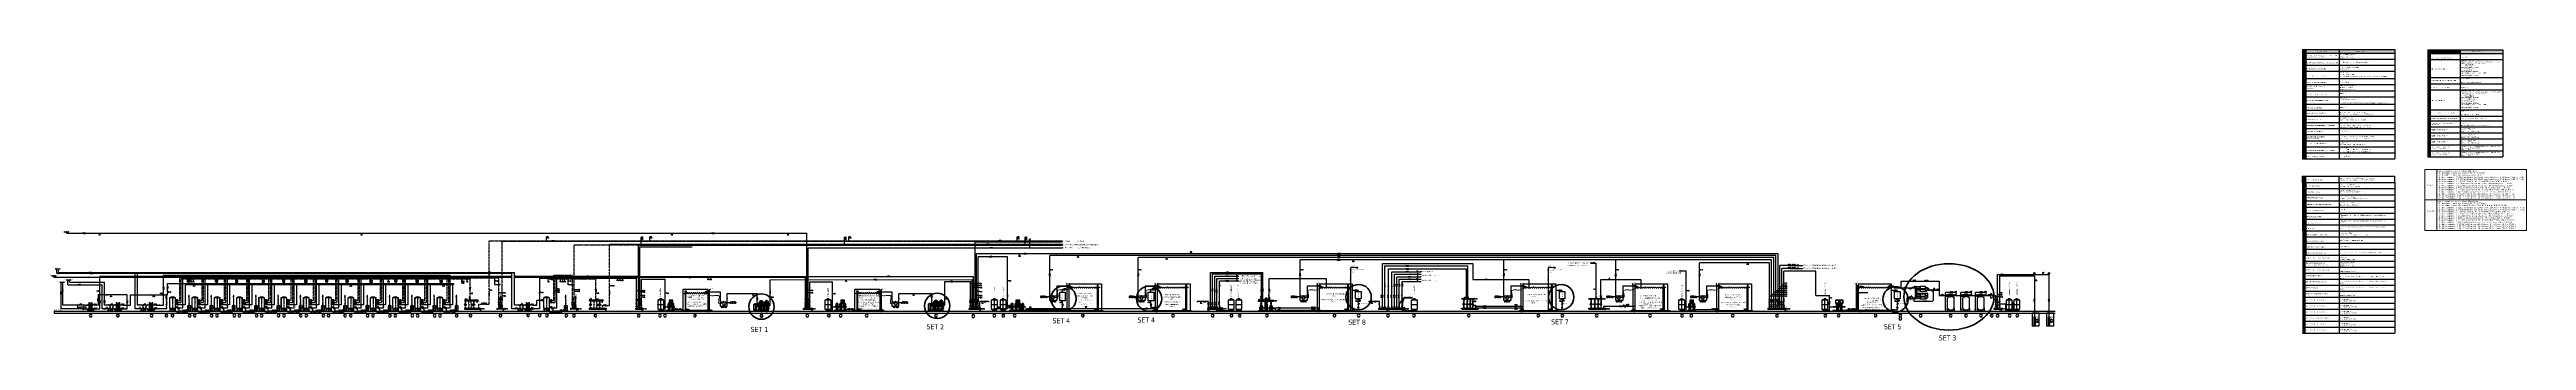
# Model space of a CAD drawing. Header units: inches. Extents: x -213476 to 33124, y -97366 to -68351.
import ezdxf
from ezdxf.enums import TextEntityAlignment as Align
from ezdxf.lldxf.tags import DXFTag

# ---------------------------------------------------------------- set-up
doc = ezdxf.new("R2010")
doc.units = ezdxf.units.IN
doc.header["$MEASUREMENT"] = 0
doc.set_wipeout_variables(frame=1)
for name, pattern in [('ACAD_ISO06W100', [36, 24, -3, 0, -3, 0, -3, 0, -3]), ('CENTER', [8, 5, -1, 1, -1]), ('CENTER2', [28.575, 19.05, -3.175, 3.175, -3.175]), ('DASHDOT', [1, 0.5, -0.25, 0, -0.25]), ('DOT', [0.25, 0, -0.25]), ('HIDDEN', [9.525, 6.35, -3.175]), ('SICAKSU', [1.25, 0.625, -0.125, 0.125, -0.125, 0.125, -0.125]), ('SOGUKSU', [1.125, 0.75, -0.125, 0.125, -0.125])]:
    doc.linetypes.add(name, pattern=pattern)
for name, color, linetype in [('-M-DW EQUIP', 7, 'Continuous'), ('-M-DW VALVE', 7, 'Continuous'), ('1-CIHAZ', 8, 'Continuous'), ('1-FCU-BORU', 4, 'Continuous'), ('AUDIT_D_040124092853-0', 7, 'Continuous'), ('BAŞLIK', 1, 'Continuous'), ('duvar', 3, 'Continuous'), ('EQUIPMENT', 252, 'Continuous'), ('INSTRUMENT', 124, 'Continuous'), ('KOT', 160, 'Continuous'), ('LEJAND', 3, 'Continuous'), ('ok', 7, 'Continuous'), ('P', 250, 'Continuous'), ('PROCESS', 7, 'Continuous'), ('PUMP', 5, 'Continuous'), ('SOGUTMA-DAG.', 4, 'Continuous'), ('t- pis çap', 7, 'Continuous'), ('T-DAĞITIM', 30, 'Continuous'), ('T-ISICİHAZ', 8, 'Continuous'), ('T-NOT', 7, 'Continuous'), ('t-olc', 230, 'Continuous'), ('t-sicak', 7, 'Continuous'), ('t-sirkulasyon', 7, 'Continuous'), ('t-sirkülasyon', 7, 'ACAD_ISO06W100'), ('t-soguk', 161, 'Continuous'), ('T-SOĞUK', 161, 'SOĞUKSU'), ('t-sprinkler-cap', 7, 'Continuous'), ('t-sukolon', 7, 'Continuous'), ('t-sıcak', 10, 'SICAKSU'), ('t-temiz çap', 7, 'Continuous'), ('T-TOPLAM', 7, 'Continuous'), ('T-TOPLAM-ISITMA', 6, 'Continuous'), ('t-vana', 7, 'Continuous'), ('t-yangin', 40, 'YANGIN'), ('t-yumuşak su', 7, 'Continuous'), ('t-ısıcihaz', 7, 'Continuous'), ('t-ısıtma dağıtım', 30, 'Continuous'), ('Text', 7, 'Continuous'), ('VALVE', 30, 'Continuous'), ('VANA', 7, 'Continuous')]:
    doc.layers.add(name, color=color, linetype=linetype)
for name, color, linetype, lineweight in [('1-SIHHI CAP', 4, 'Continuous', 25), ('CP_AXIS', 143, 'DASHDOT', 18), ('GI_armaturi_1', 7, 'Continuous', 25), ('ISICIHAZ', 1, 'Continuous', 0), ('MEP-ARM', 7, 'Continuous', 5), ('MEP-EQP', 7, 'Continuous', 5), ('MEP-FIREHOSE', 1, 'Continuous', 30), ('MEP-TEXT', 7, 'Continuous', 5), ('MID_TEXT-legenda', 7, 'Continuous', 18), ('T-SIHCİHAZ', 1, 'Continuous', 5)]:
    doc.layers.add(name, color=color, linetype=linetype, lineweight=lineweight)
for name, color, linetype, true_color in [('t-santral', 7, 'Continuous', 0xffffff), ('T-SPR-CAP', 2, 'Continuous', 0xffff00), ('t-çap', 2, 'Continuous', 0xffff00)]:
    doc.layers.add(name, color=color, linetype=linetype, true_color=true_color)
doc.styles.add('1-50', font='arial.ttf', dxfattribs={"height": 80})
doc.styles.add('Annotative', font='txt.shx')
doc.styles.add('ARIAL', font='wturkce.shx')
doc.styles.add('CP_ATTR', font='ROMANS.SHX')
doc.styles.add('DOTEXT', font='wturkce.shx', dxfattribs={"width": 0.6, "height": 10})
doc.styles.add('MtX_Calibri', font='calibrib.ttf')
doc.styles.add('MtX_Calibri_1', font='calibri.ttf')
doc.styles.add('not', font='WTURKCE.SHX', dxfattribs={"width": 0.6, "height": 10})
doc.styles.add('Roman', font='SIMPLEX')
doc.styles.add('russian', font='arial.ttf')
doc.styles.add('Sanitare', font='romans.shx')
doc.styles.get("Standard").update_dxf_attribs({"font": 'arial.ttf'})
doc.styles.add('STYLE-ARIAL', font='arial.ttf')
doc.styles.add('t-sihsemacap', font='txt.shx', dxfattribs={"width": 0.6, "height": 10})
doc.styles.add('t-temiz çap', font='wturkce.shx', dxfattribs={"width": 0.6, "height": 10})
doc.styles.add('T-TOPLAM', font='txt.shx', dxfattribs={"width": 0.6, "height": 10})
doc.styles.add('TAHOMA', font='tahoma.ttf')
doc.linetypes.add('FCG', pattern='A,5,-0.15,["/",Standard,S=0.1,R=0,X=-0.1,Y=-0.05],-0.03', length=5.18)
doc.linetypes.add('SOGUTMADONUS', pattern='A,1.5,-0.2,["//",Standard,S=0.1,R=0,X=-0.1,Y=-0.05],-0.2', length=1.9)
doc.linetypes.add('SOGUTMAGIDIS', pattern='A,1.5,-0.2,["/",Standard,S=0.1,R=0,X=-0.1,Y=-0.05],-0.1', length=1.8)
tags = doc.linetypes.add('SOĞUKSU', pattern=[0.85, 0.75, -0.05, 0, -0.05]).pattern_tags.tags
tags[10:11] = [DXFTag(74, 4), DXFTag(75, 0), DXFTag(340, '0'), DXFTag(46, 1.0), DXFTag(50, 0.0), DXFTag(44, 0.0), DXFTag(45, 0.0)]
tags[8:9] = [DXFTag(74, 4), DXFTag(75, 0), DXFTag(340, '0'), DXFTag(46, 1.0), DXFTag(50, 0.0), DXFTag(44, 0.0), DXFTag(45, 0.0)]
tags[6:7] = [DXFTag(74, 4), DXFTag(75, 0), DXFTag(340, '0'), DXFTag(46, 1.0), DXFTag(50, 0.0), DXFTag(44, 0.0), DXFTag(45, 0.0)]
tags[4:5] = [DXFTag(74, 4), DXFTag(75, 0), DXFTag(340, '0'), DXFTag(46, 1.0), DXFTag(50, 0.0), DXFTag(44, 0.0), DXFTag(45, 0.0)]
doc.linetypes.add('YANGIN', pattern='A,0.5,-0.1,["Y",Standard,S=0.1,R=0,X=-0.1,Y=-0.05],0', length=0.6)
doc.linetypes.add('Yumusaksu', pattern='A,1.5,-0.15,["Ys",Standard,S=0.2,R=0,X=-0.05,Y=-0.05],-0.35', length=2)
pattern_1 = [(135, (184757.47683, 665508.46397), (-0.3977475644, -0.3977475644), [])]
pattern_2 = [(135, (185315.47683, 665508.46397), (-0.3977475644, -0.3977475644), [])]
pattern_3 = [(135, (188606.97683, 665508.46397), (-0.3977475644, -0.3977475644), [])]
pattern_4 = [(135, (226124.04323, 665508.46397), (-0.3977475644, -0.3977475644), [])]

# ---------------------------------------------------------------- blocks, each defined once
blk = doc.blocks.new('t-vana')
at = {"color": 7}
blk.add_wipeout([(6, 12), (0, 12), (6, 0), (0, 0), (6, 12), (0, 12)], dxfattribs=at).dxf.layer = 'T-ISICİHAZ'
at = {"layer": 't-vana'}
for p, q in [((6, 12), (0, 12)), ((0, 12), (6, 0)), ((0, 0), (6, 12)), ((6, 0), (0, 0))]:
    blk.add_line(p, q, dxfattribs=at)
blk = doc.blocks.new('A$C0F8577D1')
at = {"layer": 't-vana', "lineweight": 20}
for p, q in [((1, 12), (11, 12)), ((6, 12), (6, -6))]:
    blk.add_line(p, q, dxfattribs=at)
at = {"layer": 't-vana'}
for points in [[(12, 3), (6, 12), (0, 3)], [(12, -3), (12, 3), (0, -3), (0, 3), (12, -3)]]:
    blk.add_lwpolyline(points, dxfattribs=at)
blk = doc.blocks.new('A$C12F96355')
at = {"layer": 'ok', "ltscale": 100}
blk.add_hatch(color=256, dxfattribs=at).paths.add_polyline_path([(-16, 1), (-16, -1), (-6, -1), (-6, -2), (0, 0), (-6, 2), (-6, 1)])
blk.add_lwpolyline([(-6, -1), (-16, -1), (-16, 1), (-6, 1), (-6, 2), (0, 0), (-6, -2), (-6, -1), (-16, -1)], dxfattribs=at)
blk = doc.blocks.new('A$C325C4C26')
at = {"layer": 'LEJAND', "color": 7}
for p, q in [((-3, -1), (-3, 0)), ((-3, 0), (3, 0)), ((3, 0), (3, -1)), ((-3, -2), (-1, -1)), ((-1, -1), (-3, -1)), ((-1, -3), (-3, -2)), ((-3, -4), (-1, -3)), ((-1, -5), (-3, -4)), ((-3, -6), (-1, -5)), ((-1, -7), (-3, -6)), ((-3, -8), (-1, -7)), ((-1, -8), (-3, -8)), ((-3, -9), (-1, -8)), ((-1, -10), (-3, -9)), ((-3, -10), (-3, -11)), ((3, -10), (-3, -10)), ((-3, -10), (-1, -10)), ((-3, -11), (3, -11)), ((3, -1), (-1, -1)), ((1, -1), (3, -2)), ((3, -2), (1, -3)), ((1, -3), (3, -4)), ((3, -4), (1, -5)), ((1, -5), (3, -6)), ((3, -6), (1, -7)), ((1, -7), (3, -8)), ((3, -8), (1, -8)), ((1, -8), (3, -9)), ((3, -9), (1, -10)), ((3, -11), (3, -10))]:
    blk.add_line(p, q, dxfattribs=at)
blk = doc.blocks.new('A$C2FFB7C4A')
at = {"layer": 'AUDIT_D_040124092853-0', "color": 7}
for p, q in [((6, -5), (0, -5)), ((6, -7), (0, -5)), ((0, -8), (6, -7)), ((6, -9), (0, -8)), ((0, -10), (6, -9)), ((6, -11), (0, -10)), ((0, -12), (6, -11)), ((6, -12), (0, -12)), ((3, -12), (6, -12))]:
    blk.add_line(p, q, dxfattribs=at)
at = {"layer": 'T-TOPLAM', "color": 7, "ltscale": 0.025}
blk.add_line((3, -12), (3, -15), dxfattribs=at)
blk = doc.blocks.new('A$C2BAE4CF0')
at = {"layer": '1-FCU-BORU', "linetype": 'FCG'}
for p, q in [((13, 8), (0, 8)), ((13, 5), (13, 8)), ((11, -8), (0, -8)), ((11, -5), (11, -8))]:
    blk.add_line(p, q, dxfattribs=at)
at = {"layer": 'T-TOPLAM', "color": 7, "ltscale": 0.025}
for p, q in [((9, 6), (9, -6)), ((12, 6), (12, -6)), ((15, 6), (15, -6))]:
    blk.add_line(p, q, dxfattribs=at)
for centre in [(13, 4), (11, -4)]:
    blk.add_circle(centre, 0.8, dxfattribs=at)
at = {"layer": 't-vana'}
for p, q in [((3, 6), (-3, -6)), ((3, -6), (-3, 6)), ((-3, 6), (3, 6)), ((9, 6), (15, 6)), ((-3, -6), (3, -6)), ((9, -6), (15, -6))]:
    blk.add_line(p, q, dxfattribs=at)
at = {"layer": 't-çap', "color": 7, "ltscale": 100, "rotation": 270}
blk.add_blockref('A$C2FFB7C4A', (15, 3), dxfattribs=at)
blk = doc.blocks.new('Z$W@#14308')
at = {"layer": 'BAŞLIK', "color": 7}
for p, q in [((0, 5), (8, 0)), ((0, -5), (0, 5)), ((8, 0), (0, -5)), ((17, 5), (8, 0)), ((8, 0), (17, -5)), ((17, -5), (17, 5))]:
    blk.add_line(p, q, dxfattribs=at)
at = {"layer": 'T-TOPLAM', "color": 7, "ltscale": 1.1}
for p, q in [((8, 0), (8, 9)), ((8, 9), (17, 9))]:
    blk.add_line(p, q, dxfattribs=at)
blk = doc.blocks.new('Z$W@#6597')
at = {"layer": 't-vana'}
for p, q in [((0, 5), (0, -5)), ((17, 5), (17, -5))]:
    blk.add_line(p, q, dxfattribs=at)
for centre, start, end in [((9, 23), 243.5439, 296.4561), ((9, -23), 63.5439, 116.4561)]:
    blk.add_arc(centre, 19.5, start, end, dxfattribs=at)
blk = doc.blocks.new('Z$W@#59F23E8D')
at = {"layer": 't-vana'}
for p, q in [((-5, 3), (-3, 5)), ((0, 0), (-4, 4)), ((3, 7), (-3, 7)), ((0, 7), (0, -5)), ((3, -5), (-3, -5))]:
    blk.add_line(p, q, dxfattribs=at)
blk = doc.blocks.new('A$C4DAE4E04')
at = {"layer": 'ISICIHAZ', "color": 1, "linetype": 'Continuous'}
for p, q in [((14, 0), (0, 0)), ((0, 0), (0, -4)), ((14, 3), (14, -25)), ((14, 3), (19, 3)), ((19, -25), (19, 3)), ((38, 0), (19, 0)), ((38, 3), (43, 3)), ((38, 3), (38, -25)), ((43, -25), (43, 3)), ((55, 0), (43, 0)), ((55, -4), (55, 0)), ((14, -4), (0, -4)), ((0, -17), (14, -17)), ((0, -17), (0, -22)), ((0, -22), (14, -22)), ((4, -17), (4, -4)), ((14, -25), (19, -25)), ((38, -4), (19, -4)), ((19, -17), (38, -17)), ((19, -22), (38, -22)), ((38, -25), (43, -25)), ((55, -4), (43, -4)), ((43, -17), (55, -17)), ((43, -22), (55, -22)), ((52, -17), (52, -4)), ((55, -22), (55, -17))]:
    blk.add_line(p, q, dxfattribs=at)
at = {"layer": 'ISICIHAZ', "color": 7, "linetype": 'Continuous'}
for p, q in [((14, -6), (4, -6)), ((14, -10), (4, -10)), ((14, -15), (4, -15)), ((9, -17), (9, -4)), ((38, -6), (19, -6)), ((38, -10), (19, -10)), ((38, -15), (19, -15)), ((28, -17), (28, -4)), ((43, -6), (52, -6)), ((43, -10), (52, -10)), ((43, -15), (52, -15)), ((47, -17), (47, -4))]:
    blk.add_line(p, q, dxfattribs=at)
blk = doc.blocks.new('zw$DE4F')
at = {"layer": 'T-ISICİHAZ', "color": 1}
blk.add_line((6, 6), (10, 6), dxfattribs=at)
blk.add_lwpolyline([(10, 2), (10, 10), (17, 10), (17, 2)], close=True, dxfattribs=at)
at = {"layer": 't-vana', "color": 7}
for p, q in [((6, 6), (0, 9)), ((0, 3), (0, 9)), ((6, 6), (0, 3))]:
    blk.add_line(p, q, dxfattribs=at)
at = {"layer": 't-vana', "rotation": 180}
blk.add_blockref('t-vana', (9, 12), dxfattribs=at)
blk = doc.blocks.new('BV15')
at = {"linetype": 'DOT', "ltscale": 10000}
blk.add_wipeout([(-43, 10), (0, 10), (0, -10), (-43, -10)], dxfattribs=at).dxf.layer = '-M-DW VALVE'
at = {"layer": '-M-DW VALVE', "ltscale": 0.25}
for p, q in [((-43, 10), (-43, -10)), ((0, 10), (0, -10))]:
    blk.add_line(p, q, dxfattribs=at)
at = {"layer": '-M-DW VALVE'}
for p, q in [((-21, 0), (-21, 17)), ((-21, 17), (-8, 17))]:
    blk.add_line(p, q, dxfattribs=at)
at = {"layer": '-M-DW VALVE', "ltscale": 0.25, "flags": 128}
for points in [[(-21, 0), (-39, 10), (-39, -10)], [(-21, 0), (-4, 10), (-4, -10)]]:
    blk.add_lwpolyline(points, close=True, dxfattribs=at)
at = {"layer": '-M-DW VALVE', "flags": 9}
blk.add_attdef('CAP', text='', height=3, rotation=90, dxfattribs=at).set_placement((-7, 0), align=Align.MIDDLE_CENTER)
blk = doc.blocks.new('A$C5A2B5572')
at = {"layer": 'LEJAND', "color": 7}
for p, q in [((0, -11), (0, 0)), ((0, 0), (15, -9)), ((15, -3), (0, -11)), ((15, -9), (15, -3))]:
    blk.add_line(p, q, dxfattribs=at)
blk.add_circle((10, -6), 1.38, dxfattribs=at)
blk = doc.blocks.new('IVN80')
at = {"layer": 'T-TOPLAM-ISITMA', "color": 132}
for p, q in [((-3, 6), (3, 6)), ((0, 0), (-3, 6)), ((0, 0), (-3, -6)), ((3, 6), (0, 0)), ((3, -6), (0, 0)), ((-3, -6), (3, -6))]:
    blk.add_line(p, q, dxfattribs=at)
blk = doc.blocks.new('KOMV65')
at = {"layer": 't-vana', "color": 7}
for p, q in [((-6, 4), (6, -4)), ((-6, -4), (-6, 4)), ((6, 4), (-6, -4)), ((0, 5), (0, -4)), ((6, -4), (6, 4))]:
    blk.add_line(p, q, dxfattribs=at)
blk.add_lwpolyline([(4, 14), (-4, 14), (-4, 5), (4, 5)], close=True, dxfattribs=at)
at = {"layer": 't-vana', "color": 7, "extrusion": (0, 0, -1)}
blk.add_ellipse((0, -5), major_axis=(4.22, 0), ratio=0.285583, dxfattribs=at)
at = {"layer": 't-vana', "color": 7, "style": 'not', "text_generation_flag": 4, "width": 0.6}
blk.add_text('M', height=6.25, rotation=180, dxfattribs=at).set_placement((1, 7))
blk = doc.blocks.new('IVN65')
at = {"layer": 'T-TOPLAM-ISITMA', "color": 132}
for p, q in [((-3, 6), (3, 6)), ((0, 0), (-3, 6)), ((0, 0), (-3, -6)), ((3, 6), (0, 0)), ((3, -6), (0, 0)), ((-3, -6), (3, -6))]:
    blk.add_line(p, q, dxfattribs=at)
blk = doc.blocks.new('MAN')
at = {"layer": 'T-ISICİHAZ'}
h = blk.add_hatch(dxfattribs=at)
h.set_pattern_fill('ANSI31', scale=0.5625, angle=90, style=0)
h.paths.add_polyline_path([(2, 3), (2, 1), (2, 2)])
h.paths.add_polyline_path([(2, 3), (2, 2), (1, 2)])
at = {"layer": 'T-ISICİHAZ', "color": 7}
for p, q in [((0, 0), (2, 2)), ((2, 3), (1, 2)), ((2, 1), (1, 2)), ((2, 3), (2, 1)), ((0, -5), (0, -7))]:
    blk.add_line(p, q, dxfattribs=at)
for radius in [4.5, 3.5]:
    blk.add_circle((0, 0), radius, dxfattribs=at)
at = {"layer": 'T-TOPLAM', "color": 7}
for p, q in [((-4, 0), (-5, 0)), ((-4, 2), (-4, 2)), ((-3, 3), (-3, 3)), ((-1, 4), (-1, 4)), ((0, 4), (0, 4)), ((2, 3), (2, 4)), ((3, 2), (4, 3)), ((4, 1), (4, 1)), ((-4, -2), (-4, -2)), ((-3, -3), (-3, -3)), ((2, -3), (2, -4)), ((3, -2), (4, -3)), ((4, -1), (4, -1))]:
    blk.add_line(p, q, dxfattribs=at)
at = {"layer": 'T-ISICİHAZ', "color": 7, "width": 0.6}
blk.add_text('M', height=10, dxfattribs=at).set_placement((-2, 5))
blk = doc.blocks.new('TER')
at = {"layer": 'T-ISICİHAZ', "color": 7}
for p, q in [((-1, 6), (-1, -6)), ((0, 6), (0, -6)), ((0, 5), (0, 6)), ((0, 6), (0, 6)), ((1, 6), (1, -6)), ((0, -8), (0, -11))]:
    blk.add_line(p, q, dxfattribs=at)
for centre, start, end in [((0, 6), 0, 180), ((0, -6), 180, 0)]:
    blk.add_arc(centre, 1.4, start, end, dxfattribs=at)
at = {"layer": 'T-ISICİHAZ', "color": 7, "width": 0.6}
blk.add_text('T', height=10, dxfattribs=at).set_placement((-2, 9))
blk = doc.blocks.new('şamandra-ali')
at = {"layer": 'VANA', "color": 7}
for p, q in [((-30, 16), (-84, -15)), ((-29, 11), (-82, -19)), ((-39, -3), (-40, 5)), ((-35, 2), (-36, 7)), ((-30, 2), (-35, 2)), ((-29, 16), (-29, 7)), ((-29, 8), (-29, -8)), ((-5, 8), (-29, 8)), ((-18, 16), (-18, 8)), ((0, 17), (-5, 17)), ((-5, -17), (-5, 17)), ((0, -17), (0, 17)), ((0, 10), (0, -10)), ((-73, -22), (-97, -36)), ((-94, -21), (-96, -22)), ((-96, -22), (-94, -25)), ((-92, -24), (-94, -25)), ((-93, -22), (-88, -31)), ((-61, -44), (-85, -57)), ((-83, -17), (-78, -25)), ((-30, -3), (-39, -3)), ((-5, -8), (-29, -8)), ((-23, -19), (-23, -8)), ((-12, -19), (-23, -19)), ((-12, -19), (-12, -8)), ((0, -17), (-5, -17))]:
    blk.add_line(p, q, dxfattribs=at)
blk.add_lwpolyline([(-17, -48), (-24, -28), (-11, -28), (-17, -48)], dxfattribs=at)
for centre in [(-24, 17), (-88, -20)]:
    blk.add_circle(centre, 2.41, dxfattribs=at)
for centre, radius, start, end in [((-24, 16), 5.53, 0, 180), ((-91, -47), 12.4, 119.34444, 299.34444), ((-88, -20), 5.53, 29.34444, 209.34444), ((-67, -33), 12.4, 299.34444, 119.34444)]:
    blk.add_arc(centre, radius, start, end, dxfattribs=at)
blk = doc.blocks.new('A$C203A742C')
at = {"layer": 'T-SIHCİHAZ', "color": 7}
for p, q in [((0, 9), (0, -9)), ((7, 16), (7, 31)), ((7, 31), (31, 31)), ((7, 16), (31, 16)), ((19, 0), (19, 16)), ((31, 31), (31, 16)), ((38, 9), (38, -9))]:
    blk.add_line(p, q, dxfattribs=at)
at = {"layer": 'T-SIHCİHAZ', "color": 7, "elevation": -23}
for points in [[(19, 0), (4, 9), (4, -9)], [(19, 0), (35, 9), (35, -9)]]:
    blk.add_lwpolyline(points, close=True, dxfattribs=at)
at = {"layer": 'T-SIHCİHAZ', "color": 7}
for centre in [(12, 27), (26, 27)]:
    blk.add_circle(centre, 1.5, dxfattribs=at)
blk = doc.blocks.new('A$C4AF82138')
at = {"layer": 't-vana', "color": 7}
for p, q in [((0, -9), (-2, -9)), ((1, -11), (0, -9)), ((3, -11), (1, -7)), ((1, -7), (1, -11)), ((3, -7), (3, -11)), ((5, -11), (3, -7)), ((8, -10), (5, -7)), ((5, -7), (5, -11)), ((8, -19), (8, -16))]:
    blk.add_line(p, q, dxfattribs=at)
at = {"layer": 't-vana'}
for p, q in [((8, -10), (5, -16)), ((5, -16), (11, -16)), ((14, -7), (8, -10)), ((8, -10), (14, -13)), ((11, -16), (8, -10)), ((14, -13), (14, -7))]:
    blk.add_line(p, q, dxfattribs=at)
blk = doc.blocks.new('A$C2A3759C7')
at = {"layer": 'MEP-ARM', "color": 0}
for p, q in [((0.04, 0.04), (-0.04, -0.04)), ((0.05, 0.02), (-0.02, -0.05)), ((0.1, -0.03), (0.05, 0.02)), ((-0.02, -0.05), (0.03, -0.1)), ((0.09, -0.09), (0.04, -0.04)), ((0.13, -0.06), (0.06, -0.13))]:
    blk.add_line(p, q, dxfattribs=at)
blk = doc.blocks.new('CPHS_001')
for p, q in [((-0.5, 0.2), (0.5, -0.2)), ((0.5, 0.2), (-0.5, -0.2)), ((-0.5, -0.2), (-0.5, 0.2)), ((0.5, -0.2), (0.5, 0.2))]:
    blk.add_line(p, q)
at = {"linetype": 'ByBlock', "style": 'CP_ATTR', "flags": 9}
for tag in ['NAME', 'GROUP', 'NUMBER', 'PRODUCER', 'ARTICLE', 'PRODUCT-TYPE', 'ORDER-NO', 'CHARACTER', 'DN', 'PN', 'TEMPERATURE', 'FLOW', 'POWER', 'VOLTAGE', 'WEIGHT', 'OTHER']:
    blk.add_attdef(tag, text='', height=0.00005, dxfattribs=at).set_placement((-0.1, 0), align=Align.MIDDLE_LEFT)
blk = doc.blocks.new('CPHS_028')
for q in [(-0.1, 0.5), (-0.1, -0.5)]:
    blk.add_line((0.5, 0), q)
blk.add_circle((0, 0), 0.5)
at = {"linetype": 'ByBlock', "style": 'CP_ATTR', "flags": 9}
for tag in ['NAME', 'GROUP', 'NUMBER', 'PRODUCER', 'ARTICLE', 'PRODUCT-TYPE', 'ORDER-NO', 'CHARACTER', 'DN', 'PN', 'TEMPERATURE', 'FLOW', 'POWER', 'VOLTAGE', 'WEIGHT', 'OTHER']:
    blk.add_attdef(tag, text='', height=0.00005, dxfattribs=at).set_placement((-0.1, 0), align=Align.MIDDLE_LEFT)
blk = doc.blocks.new('zw$C38B')
at = {"extrusion": (0, 1, 0)}
for p, q in [((9, 106), (-9, 106)), ((-9, 106), (-9, 66)), ((9, 66), (-9, 66)), ((-9, 66), (-9, 57)), ((-9, 57), (-9, 1)), ((9, 54), (-9, 54)), ((9, 1), (-9, 1)), ((-9, 0), (-9, 1)), ((9, 0), (-9, 0)), ((-5, 115), (-5, 110)), ((-5, 110), (-4, 110)), ((4, 115), (-4, 115)), ((-4, 112), (-4, 110)), ((-4, 110), (-4, 112)), ((-3, 112), (-3, 110)), ((-3, 110), (0, 110)), ((0, 114), (0, 114)), ((0, 106), (0, 114)), ((0, 114), (0, 106)), ((0, 110), (3, 110)), ((3, 110), (3, 112)), ((4, 112), (4, 110)), ((4, 110), (4, 112)), ((4, 110), (5, 110)), ((5, 115), (5, 110)), ((9, 106), (9, 66)), ((9, 66), (9, 57)), ((9, 57), (9, 1)), ((9, 0), (9, 1))]:
    blk.add_line(p, q, dxfattribs=at)
for p, q in [((-9, 57), (9, 57)), ((-3, 112), (-4, 112)), ((-4, 110), (-4, 110)), ((-4, 110), (-3, 110)), ((3, 112), (4, 112)), ((4, 110), (3, 110)), ((4, 110), (4, 110))]:
    blk.add_line(p, q)
for centre, radius, start, end in [((-4, 115), 0.25, 90, 180), ((-3, 112), 0.907, 144.2467, 181.3377), ((-3, 112), 0.465, 92.7228, 145.1385), ((-3, 112), 0.953, 150.2462, 180.7047), ((-3, 112), 0.497, 93.5804, 152.3284), ((3, 112), 0.497, 27.6716, 86.4196), ((4, 115), 0.25, 0, 90), ((3, 112), 0.907, 358.6623, 35.7533), ((3, 112), 0.465, 34.8615, 87.2772), ((3, 112), 0.953, 359.2953, 29.7538)]:
    blk.add_arc(centre, radius, start, end)
for centre, start_param, end_param in [((1, 104), -0.953662, -0.312042), ((-1, 104), -2.829551, -2.18793)]:
    blk.add_ellipse(centre, major_axis=(-9.89, 0), ratio=0.82337, start_param=start_param, end_param=end_param)
at = {"layer": 'CP_AXIS'}
blk.add_line((0, 0), (0, 115), dxfattribs=at)
blk = doc.blocks.new('A$C1BB82157')
at = {"layer": 'MEP-ARM', "transparency": 33554684}
for points in [[(15, -20), (0, -20), (0, 20), (15, 20)], [(73, 19), (73, 35), (15, 35), (15, 19)], [(20, 56), (20, 82), (67, 82)], [(67, 82), (67, 56)], [(73, 20), (73, 19)], [(73, -20), (87, -20), (87, 20), (73, 20)], [(15, -20), (15, -85), (73, -85)], [(73, -85), (73, -20)]]:
    blk.add_lwpolyline(points, dxfattribs=at)
blk.add_lwpolyline([(76, 35), (76, 56), (11, 56), (11, 35)], close=True, dxfattribs=at)
for centre, radius, start, end in [((-8, 0), 29.8, 319.11664, 41.83461), ((95, 0), 29.8, 138.16539, 220.88336), ((44, -63), 36.4, 216.8699, 323.1301)]:
    blk.add_arc(centre, radius, start, end, dxfattribs=at)
blk = doc.blocks.new('CPHS_030')
for p, q in [((0.5, 0), (-0.1, 0.5)), ((-0.1, -0.5), (-0.1, 0.5)), ((0.5, 0), (-0.1, -0.5))]:
    blk.add_line(p, q)
blk.add_circle((0, 0), 0.5)
blk.add_solid([(-0.1, -0.5), (0.5, 0), (-0.1, 0.5)])
at = {"linetype": 'ByBlock', "style": 'CP_ATTR', "flags": 9}
for tag in ['NAME', 'GROUP', 'NUMBER', 'PRODUCER', 'ARTICLE', 'PRODUCT-TYPE', 'ORDER-NO', 'CHARACTER', 'DN', 'PN', 'TEMPERATURE', 'FLOW', 'POWER', 'VOLTAGE', 'WEIGHT', 'OTHER']:
    blk.add_attdef(tag, text='', height=0.00005, dxfattribs=at).set_placement((-0.1, 0), align=Align.MIDDLE_LEFT)
blk = doc.blocks.new('cphs_014a')
blk.add_hatch(color=256).paths.add_polyline_path([(-0.6, 0.3), (-0.6, 0.3), (-0.6, 0.2), (-0.6, 0.2), (-0.6, 0.2), (-0.6, 0.2), (-0.6, 0.1), (-0.5, 0.1), (-0.5, 0.1), (-0.5, 0.1), (-0.4, 0.2), (-0.4, 0.2), (-0.4, 0.2), (-0.4, 0.2), (-0.4, 0.3), (-0.4, 0.3), (-0.4, 0.3), (-0.4, 0.3), (-0.4, 0.4), (-0.5, 0.4), (-0.5, 0.4), (-0.5, 0.4), (-0.6, 0.3), (-0.6, 0.3)])
for p, q in [((-0.5, 0.2), (0.5, -0.2)), ((-0.5, -0.2), (-0.5, 0.2)), ((-0.5, 0.2), (0.5, 0.2)), ((0.5, -0.2), (0.5, 0.2)), ((-0.5, -0.2), (0.5, -0.2))]:
    blk.add_line(p, q)
blk.add_lwpolyline([(-0.6, 0.3), (-0.6, 0.3), (-0.6, 0.2), (-0.6, 0.2), (-0.6, 0.2), (-0.6, 0.2), (-0.6, 0.1), (-0.5, 0.1), (-0.5, 0.1), (-0.5, 0.1), (-0.4, 0.2), (-0.4, 0.2), (-0.4, 0.2), (-0.4, 0.2), (-0.4, 0.3), (-0.4, 0.3), (-0.4, 0.3), (-0.4, 0.3), (-0.4, 0.4), (-0.5, 0.4), (-0.5, 0.4), (-0.5, 0.4), (-0.6, 0.3), (-0.6, 0.3)], close=True)
at = {"linetype": 'ByBlock', "style": 'CP_ATTR', "flags": 9}
for tag in ['NAME', 'GROUP', 'NUMBER', 'PRODUCER', 'ARTICLE', 'PRODUCT-TYPE', 'ORDER-NO', 'CHARACTER', 'DN', 'PN', 'TEMPERATURE', 'FLOW', 'POWER', 'VOLTAGE', 'WEIGHT', 'OTHER']:
    blk.add_attdef(tag, text='', height=0.00005, dxfattribs=at).set_placement((-0.1, 0), align=Align.MIDDLE_LEFT)

msp = doc.modelspace()

# ---------------------------------------------------------------- hatches: boundary and pattern name
at = {"lineweight": -3}
for points in [[(-28530, -93122), (-28505, -93122), (-28530, -93097)], [(-28530, -93147), (-28530, -93122), (-28505, -93122)]]:
    msp.add_hatch(color=0, dxfattribs=at).paths.add_polyline_path(points)
at = {"layer": 'T-ISICİHAZ'}
h = msp.add_hatch(dxfattribs=at)
h.set_pattern_fill('ANSI31', scale=4.5, angle=90, style=0)
h.set_pattern_definition(pattern_1)
h.paths.add_polyline_path([(-95240, -90863), (-95241, -90873), (-95245, -90869)])
h.paths.add_polyline_path([(-95240, -90863), (-95245, -90869), (-95250, -90865)])
h = msp.add_hatch(dxfattribs=at)
h.set_pattern_fill('ANSI31', scale=4.5, angle=90, style=0)
h.set_pattern_definition(pattern_1)
h.paths.add_polyline_path([(-95240, -91105), (-95241, -91115), (-95245, -91111)])
h.paths.add_polyline_path([(-95240, -91105), (-95245, -91111), (-95250, -91107)])
h = msp.add_hatch(dxfattribs=at)
h.set_pattern_fill('ANSI31', scale=4.5, angle=90, style=0)
h.set_pattern_definition([(135, (184757.47683, 665215.46397), (-0.3977475644, -0.3977475644), [])])
h.paths.add_polyline_path([(-77281, -90424), (-77282, -90434), (-77286, -90430)])
h.paths.add_polyline_path([(-77281, -90424), (-77286, -90430), (-77291, -90426)])
h = msp.add_hatch(dxfattribs=at)
h.set_pattern_fill('ANSI31', scale=4.5, angle=90, style=0)
h.set_pattern_definition(pattern_1)
h.paths.add_polyline_path([(-77277, -91156), (-77277, -91165), (-77282, -91162)])
h.paths.add_polyline_path([(-77277, -91156), (-77282, -91162), (-77287, -91158)])
h = msp.add_hatch(dxfattribs=at)
h.set_pattern_fill('ANSI31', scale=4.5, angle=90, style=0)
h.set_pattern_definition(pattern_1)
h.paths.add_polyline_path([(-77253, -90684), (-77253, -90694), (-77258, -90690)])
h.paths.add_polyline_path([(-77253, -90684), (-77258, -90690), (-77262, -90687)])
h = msp.add_hatch(dxfattribs=at)
h.set_pattern_fill('ANSI31', scale=4.5, angle=90, style=0)
h.set_pattern_definition(pattern_1)
h.paths.add_polyline_path([(-77253, -90920), (-77253, -90930), (-77258, -90926)])
h.paths.add_polyline_path([(-77253, -90920), (-77258, -90926), (-77262, -90922)])
h = msp.add_hatch(dxfattribs=at)
h.set_pattern_fill('ANSI31', scale=4.5, angle=90, style=0)
h.set_pattern_definition([(135, (185853.97683, 665508.46397), (-0.3977475644, -0.3977475644), [])])
h.paths.add_polyline_path([(-172040, -93247), (-172040, -93257), (-172045, -93253)])
h.paths.add_polyline_path([(-172040, -93247), (-172045, -93253), (-172049, -93250)])
h = msp.add_hatch(dxfattribs=at)
h.set_pattern_fill('ANSI31', scale=4.5, angle=90, style=0)
h.set_pattern_definition(pattern_1)
h.paths.add_polyline_path([(-159636, -93247), (-159637, -93257), (-159641, -93253)])
h.paths.add_polyline_path([(-159636, -93247), (-159641, -93253), (-159646, -93250)])
h = msp.add_hatch(dxfattribs=at)
h.set_pattern_fill('ANSI31', scale=4.5, angle=90, style=0)
h.set_pattern_definition(pattern_1)
h.paths.add_polyline_path([(-95240, -91339), (-95241, -91349), (-95245, -91345)])
h.paths.add_polyline_path([(-95240, -91339), (-95245, -91345), (-95250, -91341)])
h = msp.add_hatch(dxfattribs=at)
h.set_pattern_fill('ANSI31', scale=4.5, angle=90, style=0)
h.set_pattern_definition(pattern_1)
h.paths.add_polyline_path([(-93021, -93289), (-93022, -93298), (-93026, -93295)])
h.paths.add_polyline_path([(-93021, -93289), (-93026, -93295), (-93031, -93291)])
h = msp.add_hatch(dxfattribs=at)
h.set_pattern_fill('ANSI31', scale=4.5, angle=90, style=0)
h.set_pattern_definition(pattern_1)
h.paths.add_polyline_path([(-77273, -91413), (-77273, -91423), (-77278, -91419)])
h.paths.add_polyline_path([(-77273, -91413), (-77278, -91419), (-77283, -91416)])
h = msp.add_hatch(dxfattribs=at)
h.set_pattern_fill('ANSI31', scale=4.5, angle=90, style=0)
h.set_pattern_definition(pattern_1)
h.paths.add_polyline_path([(-96756, -94089), (-96756, -94099), (-96760, -94096)])
h.paths.add_polyline_path([(-96756, -94089), (-96760, -94096), (-96765, -94092)])
h = msp.add_hatch(dxfattribs=at)
h.set_pattern_fill('ANSI31', scale=4.5, angle=90, style=0)
h.set_pattern_definition(pattern_1)
h.paths.add_polyline_path([(-78588, -94089), (-78589, -94099), (-78593, -94096)])
h.paths.add_polyline_path([(-78588, -94089), (-78593, -94096), (-78598, -94092)])

# ---------------------------------------------------------------- linework, layer by layer
at = {"layer": '-M-DW EQUIP', "color": 14}
for p, q in [((-150113, -92594, 0), (-150190, -92594, 0)), ((-150113, -92611, 0), (-150190, -92611, 0)), ((-150113, -92628, 0), (-150190, -92628, 0)), ((-150113, -92645, 0), (-150190, -92645, 0)), ((-150113, -92663, 0), (-150190, -92663, 0)), ((-150113, -92680, 0), (-150190, -92680, 0)), ((-150113, -92680, 0), (-150190, -92680, 0)), ((-150113, -92697, 0), (-150190, -92697, 0)), ((-150113, -92715, 0), (-150190, -92715, 0)), ((-150113, -92732, 0), (-150190, -92732, 0)), ((-150113, -92749, 0), (-150190, -92749, 0)), ((-150113, -92749, 0), (-150190, -92749, 0)), ((-150113, -92766, 0), (-150190, -92766, 0)), ((-150113, -92784, 0), (-150190, -92784, 0)), ((-150113, -92801, 0), (-150190, -92801, 0)), ((-150113, -92818, 0), (-150190, -92818, 0)), ((-150113, -92836, 0), (-150190, -92836, 0)), ((-150113, -92853, 0), (-150190, -92853, 0)), ((-150113, -92870, 0), (-150190, -92870, 0)), ((-150113, -92887, 0), (-150190, -92887, 0)), ((-150113, -92905, 0), (-150190, -92905, 0)), ((-150113, -92922, 0), (-150190, -92922, 0)), ((-150113, -92939, 0), (-150190, -92939, 0)), ((-150113, -92957, 0), (-150190, -92957, 0)), ((-150113, -92974, 0), (-150190, -92974, 0)), ((-150113, -92991, 0), (-150190, -92991, 0)), ((-150113, -93008, 0), (-150190, -93008, 0)), ((-150113, -93026, 0), (-150190, -93026, 0)), ((-150113, -93043, 0), (-150190, -93043, 0)), ((-150113, -93060, 0), (-150190, -93060, 0)), ((-150113, -93077, 0), (-150190, -93077, 0)), ((-150113, -93095, 0), (-150190, -93095, 0)), ((-150113, -93112, 0), (-150190, -93112, 0)), ((-150113, -93129, 0), (-150190, -93129, 0)), ((-150113, -93147, 0), (-150190, -93147, 0)), ((-150113, -93164, 0), (-150190, -93164, 0)), ((-150113, -93164, 0), (-150190, -93164, 0)), ((-150113, -93181, 0), (-150190, -93181, 0)), ((-150113, -93198, 0), (-150190, -93198, 0)), ((-150113, -93216, 0), (-150190, -93216, 0)), ((-150113, -93233, 0), (-150190, -93233, 0)), ((-150113, -93250, 0), (-150190, -93250, 0)), ((-150113, -93268, 0), (-150190, -93268, 0)), ((-150113, -93285, 0), (-150190, -93285, 0)), ((-150113, -93302, 0), (-150190, -93302, 0)), ((-150113, -93319, 0), (-150190, -93319, 0)), ((-150113, -93337, 0), (-150190, -93337, 0)), ((-150113, -93354, 0), (-150190, -93354, 0)), ((-150113, -93371, 0), (-150190, -93371, 0)), ((-150113, -93389, 0), (-150190, -93389, 0)), ((-150113, -93406, 0), (-150190, -93406, 0)), ((-150113, -93423, 0), (-150190, -93423, 0)), ((-150113, -93440, 0), (-150190, -93440, 0)), ((-150113, -93458, 0), (-150190, -93458, 0)), ((-150113, -93475, 0), (-150190, -93475, 0)), ((-150113, -93492, 0), (-150190, -93492, 0)), ((-150113, -93509, 0), (-150190, -93509, 0)), ((-150113, -93527, 0), (-150190, -93527, 0)), ((-150113, -93544, 0), (-150190, -93544, 0)), ((-150113, -93561, 0), (-150190, -93561, 0)), ((-150113, -93579, 0), (-150190, -93579, 0)), ((-150113, -93579, 0), (-150190, -93579, 0)), ((-150113, -93596, 0), (-150190, -93596, 0)), ((-150113, -93613, 0), (-150190, -93613, 0)), ((-150113, -93630, 0), (-150190, -93630, 0)), ((-150113, -93648, 0), (-150190, -93648, 0)), ((-150113, -93665, 0), (-150190, -93665, 0)), ((-150113, -93682, 0), (-150190, -93682, 0)), ((-150113, -93700, 0), (-150190, -93700, 0)), ((-133015, -92594, 0), (-133091, -92594, 0)), ((-133015, -92611, 0), (-133091, -92611, 0)), ((-133015, -92628, 0), (-133091, -92628, 0)), ((-133015, -92645, 0), (-133091, -92645, 0)), ((-133015, -92663, 0), (-133091, -92663, 0)), ((-133015, -92680, 0), (-133091, -92680, 0)), ((-133015, -92680, 0), (-133091, -92680, 0)), ((-133015, -92697, 0), (-133091, -92697, 0)), ((-133015, -92715, 0), (-133091, -92715, 0)), ((-133015, -92732, 0), (-133091, -92732, 0)), ((-133015, -92749, 0), (-133091, -92749, 0)), ((-133015, -92749, 0), (-133091, -92749, 0)), ((-133015, -92766, 0), (-133091, -92766, 0)), ((-133015, -92784, 0), (-133091, -92784, 0)), ((-133015, -92801, 0), (-133091, -92801, 0)), ((-133015, -92818, 0), (-133091, -92818, 0)), ((-133015, -92836, 0), (-133091, -92836, 0)), ((-133015, -92853, 0), (-133091, -92853, 0)), ((-133015, -92870, 0), (-133091, -92870, 0)), ((-133015, -92887, 0), (-133091, -92887, 0)), ((-133015, -92905, 0), (-133091, -92905, 0)), ((-133015, -92922, 0), (-133091, -92922, 0)), ((-133015, -92939, 0), (-133091, -92939, 0)), ((-133015, -92957, 0), (-133091, -92957, 0)), ((-133015, -92974, 0), (-133091, -92974, 0)), ((-133015, -92991, 0), (-133091, -92991, 0)), ((-133015, -93008, 0), (-133091, -93008, 0)), ((-133015, -93026, 0), (-133091, -93026, 0)), ((-133015, -93043, 0), (-133091, -93043, 0)), ((-133015, -93060, 0), (-133091, -93060, 0)), ((-133015, -93077, 0), (-133091, -93077, 0)), ((-133015, -93095, 0), (-133091, -93095, 0)), ((-133015, -93112, 0), (-133091, -93112, 0)), ((-133015, -93129, 0), (-133091, -93129, 0)), ((-133015, -93147, 0), (-133091, -93147, 0)), ((-133015, -93164, 0), (-133091, -93164, 0)), ((-133015, -93164, 0), (-133091, -93164, 0)), ((-133015, -93181, 0), (-133091, -93181, 0)), ((-133015, -93198, 0), (-133091, -93198, 0)), ((-133015, -93216, 0), (-133091, -93216, 0)), ((-133015, -93233, 0), (-133091, -93233, 0)), ((-133015, -93250, 0), (-133091, -93250, 0)), ((-133015, -93268, 0), (-133091, -93268, 0)), ((-133015, -93285, 0), (-133091, -93285, 0)), ((-133015, -93302, 0), (-133091, -93302, 0)), ((-133015, -93319, 0), (-133091, -93319, 0)), ((-133015, -93337, 0), (-133091, -93337, 0)), ((-133015, -93354, 0), (-133091, -93354, 0)), ((-133015, -93371, 0), (-133091, -93371, 0)), ((-133015, -93389, 0), (-133091, -93389, 0)), ((-133015, -93406, 0), (-133091, -93406, 0)), ((-133015, -93423, 0), (-133091, -93423, 0)), ((-133015, -93440, 0), (-133091, -93440, 0)), ((-133015, -93458, 0), (-133091, -93458, 0)), ((-133015, -93475, 0), (-133091, -93475, 0)), ((-133015, -93492, 0), (-133091, -93492, 0)), ((-133015, -93509, 0), (-133091, -93509, 0)), ((-133015, -93527, 0), (-133091, -93527, 0)), ((-133015, -93544, 0), (-133091, -93544, 0)), ((-133015, -93561, 0), (-133091, -93561, 0)), ((-133015, -93579, 0), (-133091, -93579, 0)), ((-133015, -93579, 0), (-133091, -93579, 0)), ((-133015, -93596, 0), (-133091, -93596, 0)), ((-133015, -93613, 0), (-133091, -93613, 0)), ((-133015, -93630, 0), (-133091, -93630, 0)), ((-133015, -93648, 0), (-133091, -93648, 0)), ((-133015, -93665, 0), (-133091, -93665, 0)), ((-133015, -93682, 0), (-133091, -93682, 0)), ((-133015, -93700, 0), (-133091, -93700, 0)), ((-109157, -92033, 0), (-109081, -92033, 0)), ((-109157, -92050, 0), (-109081, -92050, 0)), ((-109157, -92068, 0), (-109081, -92068, 0)), ((-109157, -92085, 0), (-109081, -92085, 0)), ((-109157, -92102, 0), (-109081, -92102, 0)), ((-109157, -92119, 0), (-109081, -92119, 0)), ((-109157, -92119, 0), (-109081, -92119, 0)), ((-109157, -92137, 0), (-109081, -92137, 0)), ((-109157, -92154, 0), (-109081, -92154, 0)), ((-109157, -92171, 0), (-109081, -92171, 0)), ((-109157, -92188, 0), (-109081, -92188, 0)), ((-109157, -92188, 0), (-109081, -92188, 0)), ((-109157, -92206, 0), (-109081, -92206, 0)), ((-109157, -92223, 0), (-109081, -92223, 0)), ((-109157, -92240, 0), (-109081, -92240, 0)), ((-109157, -92258, 0), (-109081, -92258, 0)), ((-109157, -92275, 0), (-109081, -92275, 0)), ((-109157, -92292, 0), (-109081, -92292, 0)), ((-109157, -92309, 0), (-109081, -92309, 0)), ((-109157, -92327, 0), (-109081, -92327, 0)), ((-109157, -92344, 0), (-109081, -92344, 0)), ((-109157, -92361, 0), (-109081, -92361, 0)), ((-109157, -92379, 0), (-109081, -92379, 0)), ((-109157, -92396, 0), (-109081, -92396, 0)), ((-109157, -92413, 0), (-109081, -92413, 0)), ((-109157, -92430, 0), (-109081, -92430, 0)), ((-109157, -92448, 0), (-109081, -92448, 0)), ((-109157, -92465, 0), (-109081, -92465, 0)), ((-109157, -92482, 0), (-109081, -92482, 0)), ((-109157, -92500, 0), (-109081, -92500, 0)), ((-109157, -92517, 0), (-109081, -92517, 0)), ((-109157, -92534, 0), (-109081, -92534, 0)), ((-109157, -92551, 0), (-109081, -92551, 0)), ((-109157, -92569, 0), (-109081, -92569, 0)), ((-109157, -92586, 0), (-109081, -92586, 0)), ((-109157, -92603, 0), (-109081, -92603, 0)), ((-109157, -92603, 0), (-109081, -92603, 0)), ((-109157, -92620, 0), (-109081, -92620, 0)), ((-109157, -92638, 0), (-109081, -92638, 0)), ((-109157, -92655, 0), (-109081, -92655, 0)), ((-109157, -92672, 0), (-109081, -92672, 0)), ((-109157, -92690, 0), (-109081, -92690, 0)), ((-109157, -92707, 0), (-109081, -92707, 0)), ((-109157, -92724, 0), (-109081, -92724, 0)), ((-109157, -92741, 0), (-109081, -92741, 0)), ((-109157, -92759, 0), (-109081, -92759, 0)), ((-109157, -92776, 0), (-109081, -92776, 0)), ((-109157, -92793, 0), (-109081, -92793, 0)), ((-109157, -92811, 0), (-109081, -92811, 0)), ((-109157, -92828, 0), (-109081, -92828, 0)), ((-109157, -92845, 0), (-109081, -92845, 0)), ((-109157, -92862, 0), (-109081, -92862, 0)), ((-109157, -92880, 0), (-109081, -92880, 0)), ((-109157, -92897, 0), (-109081, -92897, 0)), ((-109157, -92914, 0), (-109081, -92914, 0)), ((-109157, -92932, 0), (-109081, -92932, 0)), ((-109157, -92949, 0), (-109081, -92949, 0)), ((-109157, -92966, 0), (-109081, -92966, 0)), ((-109157, -92983, 0), (-109081, -92983, 0)), ((-109157, -93001, 0), (-109081, -93001, 0)), ((-109157, -93018, 0), (-109081, -93018, 0)), ((-109157, -93018, 0), (-109081, -93018, 0)), ((-109157, -93035, 0), (-109081, -93035, 0)), ((-109157, -93052, 0), (-109081, -93052, 0)), ((-109157, -93070, 0), (-109081, -93070, 0)), ((-109157, -93087, 0), (-109081, -93087, 0)), ((-109157, -93104, 0), (-109081, -93104, 0)), ((-109157, -93122, 0), (-109081, -93122, 0)), ((-109157, -93139, 0), (-109081, -93139, 0)), ((-109157, -93156, 0), (-109081, -93156, 0)), ((-109157, -93173, 0), (-109081, -93173, 0)), ((-109157, -93191, 0), (-109081, -93191, 0)), ((-109157, -93208, 0), (-109081, -93208, 0)), ((-109157, -93225, 0), (-109081, -93225, 0)), ((-109157, -93243, 0), (-109081, -93243, 0)), ((-109157, -93260, 0), (-109081, -93260, 0)), ((-109157, -93277, 0), (-109081, -93277, 0)), ((-109157, -93294, 0), (-109081, -93294, 0)), ((-109157, -93312, 0), (-109081, -93312, 0)), ((-109157, -93329, 0), (-109081, -93329, 0)), ((-109157, -93346, 0), (-109081, -93346, 0)), ((-109157, -93364, 0), (-109081, -93364, 0)), ((-109157, -93381, 0), (-109081, -93381, 0)), ((-109157, -93398, 0), (-109081, -93398, 0)), ((-109157, -93415, 0), (-109081, -93415, 0)), ((-109157, -93433, 0), (-109081, -93433, 0)), ((-109157, -93450, 0), (-109081, -93450, 0)), ((-109157, -93467, 0), (-109081, -93467, 0)), ((-109157, -93484, 0), (-109081, -93484, 0)), ((-109157, -93502, 0), (-109081, -93502, 0)), ((-109157, -93519, 0), (-109081, -93519, 0)), ((-109157, -93536, 0), (-109081, -93536, 0)), ((-109157, -93554, 0), (-109081, -93554, 0)), ((-109157, -93571, 0), (-109081, -93571, 0)), ((-109157, -93588, 0), (-109081, -93588, 0)), ((-109157, -93605, 0), (-109081, -93605, 0)), ((-109157, -93623, 0), (-109081, -93623, 0)), ((-109157, -93640, 0), (-109081, -93640, 0)), ((-109157, -93657, 0), (-109081, -93657, 0)), ((-109157, -93675, 0), (-109081, -93675, 0)), ((-109157, -93692, 0), (-109081, -93692, 0)), ((-100348, -92033, 0), (-100272, -92033, 0)), ((-100348, -92050, 0), (-100272, -92050, 0)), ((-100348, -92068, 0), (-100272, -92068, 0)), ((-100348, -92085, 0), (-100272, -92085, 0)), ((-100348, -92102, 0), (-100272, -92102, 0)), ((-100348, -92119, 0), (-100272, -92119, 0)), ((-100348, -92119, 0), (-100272, -92119, 0)), ((-100348, -92137, 0), (-100272, -92137, 0)), ((-100348, -92154, 0), (-100272, -92154, 0)), ((-100348, -92171, 0), (-100272, -92171, 0)), ((-100348, -92188, 0), (-100272, -92188, 0)), ((-100348, -92188, 0), (-100272, -92188, 0)), ((-100348, -92206, 0), (-100272, -92206, 0)), ((-100348, -92223, 0), (-100272, -92223, 0)), ((-100348, -92240, 0), (-100272, -92240, 0)), ((-100348, -92258, 0), (-100272, -92258, 0)), ((-100348, -92275, 0), (-100272, -92275, 0)), ((-100348, -92292, 0), (-100272, -92292, 0)), ((-100348, -92309, 0), (-100272, -92309, 0)), ((-100348, -92327, 0), (-100272, -92327, 0)), ((-100348, -92344, 0), (-100272, -92344, 0)), ((-100348, -92361, 0), (-100272, -92361, 0)), ((-100348, -92379, 0), (-100272, -92379, 0)), ((-100348, -92396, 0), (-100272, -92396, 0)), ((-100348, -92413, 0), (-100272, -92413, 0)), ((-100348, -92430, 0), (-100272, -92430, 0)), ((-100348, -92448, 0), (-100272, -92448, 0)), ((-100348, -92465, 0), (-100272, -92465, 0)), ((-100348, -92482, 0), (-100272, -92482, 0)), ((-100348, -92500, 0), (-100272, -92500, 0)), ((-100348, -92517, 0), (-100272, -92517, 0)), ((-100348, -92534, 0), (-100272, -92534, 0)), ((-100348, -92551, 0), (-100272, -92551, 0)), ((-100348, -92569, 0), (-100272, -92569, 0)), ((-100348, -92586, 0), (-100272, -92586, 0)), ((-100348, -92603, 0), (-100272, -92603, 0)), ((-100348, -92603, 0), (-100272, -92603, 0)), ((-100348, -92620, 0), (-100272, -92620, 0)), ((-100348, -92638, 0), (-100272, -92638, 0)), ((-100348, -92655, 0), (-100272, -92655, 0)), ((-100348, -92672, 0), (-100272, -92672, 0)), ((-100348, -92690, 0), (-100272, -92690, 0)), ((-100348, -92707, 0), (-100272, -92707, 0)), ((-100348, -92724, 0), (-100272, -92724, 0)), ((-100348, -92741, 0), (-100272, -92741, 0)), ((-100348, -92759, 0), (-100272, -92759, 0)), ((-100348, -92776, 0), (-100272, -92776, 0)), ((-100348, -92793, 0), (-100272, -92793, 0)), ((-100348, -92811, 0), (-100272, -92811, 0)), ((-100348, -92828, 0), (-100272, -92828, 0)), ((-100348, -92845, 0), (-100272, -92845, 0)), ((-100348, -92862, 0), (-100272, -92862, 0)), ((-100348, -92880, 0), (-100272, -92880, 0)), ((-100348, -92897, 0), (-100272, -92897, 0)), ((-100348, -92914, 0), (-100272, -92914, 0)), ((-100348, -92932, 0), (-100272, -92932, 0)), ((-100348, -92949, 0), (-100272, -92949, 0)), ((-100348, -92966, 0), (-100272, -92966, 0)), ((-100348, -92983, 0), (-100272, -92983, 0)), ((-100348, -93001, 0), (-100272, -93001, 0)), ((-100348, -93018, 0), (-100272, -93018, 0)), ((-100348, -93018, 0), (-100272, -93018, 0)), ((-100348, -93035, 0), (-100272, -93035, 0)), ((-100348, -93052, 0), (-100272, -93052, 0)), ((-100348, -93070, 0), (-100272, -93070, 0)), ((-100348, -93087, 0), (-100272, -93087, 0)), ((-100348, -93104, 0), (-100272, -93104, 0)), ((-100348, -93122, 0), (-100272, -93122, 0)), ((-100348, -93139, 0), (-100272, -93139, 0)), ((-100348, -93156, 0), (-100272, -93156, 0)), ((-100348, -93173, 0), (-100272, -93173, 0)), ((-100348, -93191, 0), (-100272, -93191, 0)), ((-100348, -93208, 0), (-100272, -93208, 0)), ((-100348, -93225, 0), (-100272, -93225, 0)), ((-100348, -93243, 0), (-100272, -93243, 0)), ((-100348, -93260, 0), (-100272, -93260, 0)), ((-100348, -93277, 0), (-100272, -93277, 0)), ((-100348, -93294, 0), (-100272, -93294, 0)), ((-100348, -93312, 0), (-100272, -93312, 0)), ((-100348, -93329, 0), (-100272, -93329, 0)), ((-100348, -93346, 0), (-100272, -93346, 0)), ((-100348, -93364, 0), (-100272, -93364, 0)), ((-100348, -93381, 0), (-100272, -93381, 0)), ((-100348, -93398, 0), (-100272, -93398, 0)), ((-100348, -93415, 0), (-100272, -93415, 0)), ((-100348, -93433, 0), (-100272, -93433, 0)), ((-100348, -93450, 0), (-100272, -93450, 0)), ((-100348, -93467, 0), (-100272, -93467, 0)), ((-100348, -93484, 0), (-100272, -93484, 0)), ((-100348, -93502, 0), (-100272, -93502, 0)), ((-100348, -93519, 0), (-100272, -93519, 0)), ((-100348, -93536, 0), (-100272, -93536, 0)), ((-100348, -93554, 0), (-100272, -93554, 0)), ((-100348, -93571, 0), (-100272, -93571, 0)), ((-100348, -93588, 0), (-100272, -93588, 0)), ((-100348, -93605, 0), (-100272, -93605, 0)), ((-100348, -93623, 0), (-100272, -93623, 0)), ((-100348, -93640, 0), (-100272, -93640, 0)), ((-100348, -93657, 0), (-100272, -93657, 0)), ((-100348, -93675, 0), (-100272, -93675, 0)), ((-100348, -93692, 0), (-100272, -93692, 0)), ((-84225, -92033, 0), (-84149, -92033, 0)), ((-84225, -92050, 0), (-84149, -92050, 0)), ((-84225, -92068, 0), (-84149, -92068, 0)), ((-84225, -92085, 0), (-84149, -92085, 0)), ((-84225, -92102, 0), (-84149, -92102, 0)), ((-84225, -92119, 0), (-84149, -92119, 0)), ((-84225, -92119, 0), (-84149, -92119, 0)), ((-84225, -92137, 0), (-84149, -92137, 0)), ((-84225, -92154, 0), (-84149, -92154, 0)), ((-84225, -92171, 0), (-84149, -92171, 0)), ((-84225, -92188, 0), (-84149, -92188, 0)), ((-84225, -92188, 0), (-84149, -92188, 0)), ((-84225, -92206, 0), (-84149, -92206, 0)), ((-84225, -92223, 0), (-84149, -92223, 0)), ((-84225, -92240, 0), (-84149, -92240, 0)), ((-84225, -92258, 0), (-84149, -92258, 0)), ((-84225, -92275, 0), (-84149, -92275, 0)), ((-84225, -92292, 0), (-84149, -92292, 0)), ((-84225, -92309, 0), (-84149, -92309, 0)), ((-84225, -92327, 0), (-84149, -92327, 0)), ((-84225, -92344, 0), (-84149, -92344, 0)), ((-84225, -92361, 0), (-84149, -92361, 0)), ((-84225, -92379, 0), (-84149, -92379, 0)), ((-84225, -92396, 0), (-84149, -92396, 0)), ((-84225, -92413, 0), (-84149, -92413, 0)), ((-84225, -92430, 0), (-84149, -92430, 0)), ((-84225, -92448, 0), (-84149, -92448, 0)), ((-84225, -92465, 0), (-84149, -92465, 0)), ((-84225, -92482, 0), (-84149, -92482, 0)), ((-84225, -92500, 0), (-84149, -92500, 0)), ((-84225, -92517, 0), (-84149, -92517, 0)), ((-84225, -92534, 0), (-84149, -92534, 0)), ((-84225, -92551, 0), (-84149, -92551, 0)), ((-84225, -92569, 0), (-84149, -92569, 0)), ((-84225, -92586, 0), (-84149, -92586, 0)), ((-84225, -92603, 0), (-84149, -92603, 0)), ((-84225, -92603, 0), (-84149, -92603, 0)), ((-84225, -92620, 0), (-84149, -92620, 0)), ((-84225, -92638, 0), (-84149, -92638, 0)), ((-84225, -92655, 0), (-84149, -92655, 0)), ((-84225, -92672, 0), (-84149, -92672, 0)), ((-84225, -92690, 0), (-84149, -92690, 0)), ((-84225, -92707, 0), (-84149, -92707, 0)), ((-84225, -92724, 0), (-84149, -92724, 0)), ((-84225, -92741, 0), (-84149, -92741, 0)), ((-84225, -92759, 0), (-84149, -92759, 0)), ((-84225, -92776, 0), (-84149, -92776, 0)), ((-84225, -92793, 0), (-84149, -92793, 0)), ((-84225, -92811, 0), (-84149, -92811, 0)), ((-84225, -92828, 0), (-84149, -92828, 0)), ((-84225, -92845, 0), (-84149, -92845, 0)), ((-84225, -92862, 0), (-84149, -92862, 0)), ((-84225, -92880, 0), (-84149, -92880, 0)), ((-84225, -92897, 0), (-84149, -92897, 0)), ((-84225, -92914, 0), (-84149, -92914, 0)), ((-84225, -92932, 0), (-84149, -92932, 0)), ((-84225, -92949, 0), (-84149, -92949, 0)), ((-84225, -92966, 0), (-84149, -92966, 0)), ((-84225, -92983, 0), (-84149, -92983, 0)), ((-84225, -93001, 0), (-84149, -93001, 0)), ((-84225, -93018, 0), (-84149, -93018, 0)), ((-84225, -93018, 0), (-84149, -93018, 0)), ((-84225, -93035, 0), (-84149, -93035, 0)), ((-84225, -93052, 0), (-84149, -93052, 0)), ((-84225, -93070, 0), (-84149, -93070, 0)), ((-84225, -93087, 0), (-84149, -93087, 0)), ((-84225, -93104, 0), (-84149, -93104, 0)), ((-84225, -93122, 0), (-84149, -93122, 0)), ((-84225, -93139, 0), (-84149, -93139, 0)), ((-84225, -93156, 0), (-84149, -93156, 0)), ((-84225, -93173, 0), (-84149, -93173, 0)), ((-84225, -93191, 0), (-84149, -93191, 0)), ((-84225, -93208, 0), (-84149, -93208, 0)), ((-84225, -93225, 0), (-84149, -93225, 0)), ((-84225, -93243, 0), (-84149, -93243, 0)), ((-84225, -93260, 0), (-84149, -93260, 0)), ((-84225, -93277, 0), (-84149, -93277, 0)), ((-84225, -93294, 0), (-84149, -93294, 0)), ((-84225, -93312, 0), (-84149, -93312, 0)), ((-84225, -93329, 0), (-84149, -93329, 0)), ((-84225, -93346, 0), (-84149, -93346, 0)), ((-84225, -93364, 0), (-84149, -93364, 0)), ((-84225, -93381, 0), (-84149, -93381, 0)), ((-84225, -93398, 0), (-84149, -93398, 0)), ((-84225, -93415, 0), (-84149, -93415, 0)), ((-84225, -93433, 0), (-84149, -93433, 0)), ((-84225, -93450, 0), (-84149, -93450, 0)), ((-84225, -93467, 0), (-84149, -93467, 0)), ((-84225, -93484, 0), (-84149, -93484, 0)), ((-84225, -93502, 0), (-84149, -93502, 0)), ((-84225, -93519, 0), (-84149, -93519, 0)), ((-84225, -93536, 0), (-84149, -93536, 0)), ((-84225, -93554, 0), (-84149, -93554, 0)), ((-84225, -93571, 0), (-84149, -93571, 0)), ((-84225, -93588, 0), (-84149, -93588, 0)), ((-84225, -93605, 0), (-84149, -93605, 0)), ((-84225, -93623, 0), (-84149, -93623, 0)), ((-84225, -93640, 0), (-84149, -93640, 0)), ((-84225, -93657, 0), (-84149, -93657, 0)), ((-84225, -93675, 0), (-84149, -93675, 0)), ((-84225, -93692, 0), (-84149, -93692, 0)), ((-63942, -92033, 0), (-63865, -92033, 0)), ((-63942, -92050, 0), (-63865, -92050, 0)), ((-63942, -92068, 0), (-63865, -92068, 0)), ((-63942, -92085, 0), (-63865, -92085, 0)), ((-63942, -92102, 0), (-63865, -92102, 0)), ((-63942, -92119, 0), (-63865, -92119, 0)), ((-63942, -92119, 0), (-63865, -92119, 0)), ((-63942, -92137, 0), (-63865, -92137, 0)), ((-63942, -92154, 0), (-63865, -92154, 0)), ((-63942, -92171, 0), (-63865, -92171, 0)), ((-63942, -92188, 0), (-63865, -92188, 0)), ((-63942, -92188, 0), (-63865, -92188, 0)), ((-63942, -92206, 0), (-63865, -92206, 0)), ((-63942, -92223, 0), (-63865, -92223, 0)), ((-63942, -92240, 0), (-63865, -92240, 0)), ((-63942, -92258, 0), (-63865, -92258, 0)), ((-63942, -92275, 0), (-63865, -92275, 0)), ((-63942, -92292, 0), (-63865, -92292, 0)), ((-63942, -92309, 0), (-63865, -92309, 0)), ((-63942, -92327, 0), (-63865, -92327, 0)), ((-63942, -92344, 0), (-63865, -92344, 0)), ((-63942, -92361, 0), (-63865, -92361, 0)), ((-63942, -92379, 0), (-63865, -92379, 0)), ((-63942, -92396, 0), (-63865, -92396, 0)), ((-63942, -92413, 0), (-63865, -92413, 0)), ((-63942, -92430, 0), (-63865, -92430, 0)), ((-63942, -92448, 0), (-63865, -92448, 0)), ((-63942, -92465, 0), (-63865, -92465, 0)), ((-63942, -92482, 0), (-63865, -92482, 0)), ((-63942, -92500, 0), (-63865, -92500, 0)), ((-63942, -92517, 0), (-63865, -92517, 0)), ((-63942, -92534, 0), (-63865, -92534, 0)), ((-63942, -92551, 0), (-63865, -92551, 0)), ((-63942, -92569, 0), (-63865, -92569, 0)), ((-63942, -92586, 0), (-63865, -92586, 0)), ((-63942, -92603, 0), (-63865, -92603, 0)), ((-63942, -92603, 0), (-63865, -92603, 0)), ((-63942, -92620, 0), (-63865, -92620, 0)), ((-63942, -92638, 0), (-63865, -92638, 0)), ((-63942, -92655, 0), (-63865, -92655, 0)), ((-63942, -92672, 0), (-63865, -92672, 0)), ((-63942, -92690, 0), (-63865, -92690, 0)), ((-63942, -92707, 0), (-63865, -92707, 0)), ((-63942, -92724, 0), (-63865, -92724, 0)), ((-63942, -92741, 0), (-63865, -92741, 0)), ((-63942, -92759, 0), (-63865, -92759, 0)), ((-63942, -92776, 0), (-63865, -92776, 0)), ((-63942, -92793, 0), (-63865, -92793, 0)), ((-63942, -92811, 0), (-63865, -92811, 0)), ((-63942, -92828, 0), (-63865, -92828, 0)), ((-63942, -92845, 0), (-63865, -92845, 0)), ((-63942, -92862, 0), (-63865, -92862, 0)), ((-63942, -92880, 0), (-63865, -92880, 0)), ((-63942, -92897, 0), (-63865, -92897, 0)), ((-63942, -92914, 0), (-63865, -92914, 0)), ((-63942, -92932, 0), (-63865, -92932, 0)), ((-63942, -92949, 0), (-63865, -92949, 0)), ((-63942, -92966, 0), (-63865, -92966, 0)), ((-63942, -92983, 0), (-63865, -92983, 0)), ((-63942, -93001, 0), (-63865, -93001, 0)), ((-63942, -93018, 0), (-63865, -93018, 0)), ((-63942, -93018, 0), (-63865, -93018, 0)), ((-63942, -93035, 0), (-63865, -93035, 0)), ((-63942, -93052, 0), (-63865, -93052, 0)), ((-63942, -93070, 0), (-63865, -93070, 0)), ((-63942, -93087, 0), (-63865, -93087, 0)), ((-63942, -93104, 0), (-63865, -93104, 0)), ((-63942, -93122, 0), (-63865, -93122, 0)), ((-63942, -93139, 0), (-63865, -93139, 0)), ((-63942, -93156, 0), (-63865, -93156, 0)), ((-63942, -93173, 0), (-63865, -93173, 0)), ((-63942, -93191, 0), (-63865, -93191, 0)), ((-63942, -93208, 0), (-63865, -93208, 0)), ((-63942, -93225, 0), (-63865, -93225, 0)), ((-63942, -93243, 0), (-63865, -93243, 0)), ((-63942, -93260, 0), (-63865, -93260, 0)), ((-63942, -93277, 0), (-63865, -93277, 0)), ((-63942, -93294, 0), (-63865, -93294, 0)), ((-63942, -93312, 0), (-63865, -93312, 0)), ((-63942, -93329, 0), (-63865, -93329, 0)), ((-63942, -93346, 0), (-63865, -93346, 0)), ((-63942, -93364, 0), (-63865, -93364, 0)), ((-63942, -93381, 0), (-63865, -93381, 0)), ((-63942, -93398, 0), (-63865, -93398, 0)), ((-63942, -93415, 0), (-63865, -93415, 0)), ((-63942, -93433, 0), (-63865, -93433, 0)), ((-63942, -93450, 0), (-63865, -93450, 0)), ((-63942, -93467, 0), (-63865, -93467, 0)), ((-63942, -93484, 0), (-63865, -93484, 0)), ((-63942, -93502, 0), (-63865, -93502, 0)), ((-63942, -93519, 0), (-63865, -93519, 0)), ((-63942, -93536, 0), (-63865, -93536, 0)), ((-63942, -93554, 0), (-63865, -93554, 0)), ((-63942, -93571, 0), (-63865, -93571, 0)), ((-63942, -93588, 0), (-63865, -93588, 0)), ((-63942, -93605, 0), (-63865, -93605, 0)), ((-63942, -93623, 0), (-63865, -93623, 0)), ((-63942, -93640, 0), (-63865, -93640, 0)), ((-63942, -93657, 0), (-63865, -93657, 0)), ((-63942, -93675, 0), (-63865, -93675, 0)), ((-63942, -93692, 0), (-63865, -93692, 0)), ((-52812, -92033, 0), (-52736, -92033, 0)), ((-52812, -92050, 0), (-52736, -92050, 0)), ((-52812, -92068, 0), (-52736, -92068, 0)), ((-52812, -92085, 0), (-52736, -92085, 0)), ((-52812, -92102, 0), (-52736, -92102, 0)), ((-52812, -92119, 0), (-52736, -92119, 0)), ((-52812, -92119, 0), (-52736, -92119, 0)), ((-52812, -92137, 0), (-52736, -92137, 0)), ((-52812, -92154, 0), (-52736, -92154, 0)), ((-52812, -92171, 0), (-52736, -92171, 0)), ((-52812, -92188, 0), (-52736, -92188, 0)), ((-52812, -92188, 0), (-52736, -92188, 0)), ((-52812, -92206, 0), (-52736, -92206, 0)), ((-52812, -92223, 0), (-52736, -92223, 0)), ((-52812, -92240, 0), (-52736, -92240, 0)), ((-52812, -92258, 0), (-52736, -92258, 0)), ((-52812, -92275, 0), (-52736, -92275, 0)), ((-52812, -92292, 0), (-52736, -92292, 0)), ((-52812, -92309, 0), (-52736, -92309, 0)), ((-52812, -92327, 0), (-52736, -92327, 0)), ((-52812, -92344, 0), (-52736, -92344, 0)), ((-52812, -92361, 0), (-52736, -92361, 0)), ((-52812, -92379, 0), (-52736, -92379, 0)), ((-52812, -92396, 0), (-52736, -92396, 0)), ((-52812, -92413, 0), (-52736, -92413, 0)), ((-52812, -92430, 0), (-52736, -92430, 0)), ((-52812, -92448, 0), (-52736, -92448, 0)), ((-52812, -92465, 0), (-52736, -92465, 0)), ((-52812, -92482, 0), (-52736, -92482, 0)), ((-52812, -92500, 0), (-52736, -92500, 0)), ((-52812, -92517, 0), (-52736, -92517, 0)), ((-52812, -92534, 0), (-52736, -92534, 0)), ((-52812, -92551, 0), (-52736, -92551, 0)), ((-52812, -92569, 0), (-52736, -92569, 0)), ((-52812, -92586, 0), (-52736, -92586, 0)), ((-52812, -92603, 0), (-52736, -92603, 0)), ((-52812, -92603, 0), (-52736, -92603, 0)), ((-52812, -92620, 0), (-52736, -92620, 0)), ((-52812, -92638, 0), (-52736, -92638, 0)), ((-52812, -92655, 0), (-52736, -92655, 0)), ((-52812, -92672, 0), (-52736, -92672, 0)), ((-52812, -92690, 0), (-52736, -92690, 0)), ((-52812, -92707, 0), (-52736, -92707, 0)), ((-52812, -92724, 0), (-52736, -92724, 0)), ((-52812, -92741, 0), (-52736, -92741, 0)), ((-52812, -92759, 0), (-52736, -92759, 0)), ((-52812, -92776, 0), (-52736, -92776, 0)), ((-52812, -92793, 0), (-52736, -92793, 0)), ((-52812, -92811, 0), (-52736, -92811, 0)), ((-52812, -92828, 0), (-52736, -92828, 0)), ((-52812, -92845, 0), (-52736, -92845, 0)), ((-52812, -92862, 0), (-52736, -92862, 0)), ((-52812, -92880, 0), (-52736, -92880, 0)), ((-52812, -92897, 0), (-52736, -92897, 0)), ((-52812, -92914, 0), (-52736, -92914, 0)), ((-52812, -92932, 0), (-52736, -92932, 0)), ((-52812, -92949, 0), (-52736, -92949, 0)), ((-52812, -92966, 0), (-52736, -92966, 0)), ((-52812, -92983, 0), (-52736, -92983, 0)), ((-52812, -93001, 0), (-52736, -93001, 0)), ((-52812, -93018, 0), (-52736, -93018, 0)), ((-52812, -93018, 0), (-52736, -93018, 0)), ((-52812, -93035, 0), (-52736, -93035, 0)), ((-52812, -93052, 0), (-52736, -93052, 0)), ((-52812, -93070, 0), (-52736, -93070, 0)), ((-52812, -93087, 0), (-52736, -93087, 0)), ((-52812, -93104, 0), (-52736, -93104, 0)), ((-52812, -93122, 0), (-52736, -93122, 0)), ((-52812, -93139, 0), (-52736, -93139, 0)), ((-52812, -93156, 0), (-52736, -93156, 0)), ((-52812, -93173, 0), (-52736, -93173, 0)), ((-52812, -93191, 0), (-52736, -93191, 0)), ((-52812, -93208, 0), (-52736, -93208, 0)), ((-52812, -93225, 0), (-52736, -93225, 0)), ((-52812, -93243, 0), (-52736, -93243, 0)), ((-52812, -93260, 0), (-52736, -93260, 0)), ((-52812, -93277, 0), (-52736, -93277, 0)), ((-52812, -93294, 0), (-52736, -93294, 0)), ((-52812, -93312, 0), (-52736, -93312, 0)), ((-52812, -93329, 0), (-52736, -93329, 0)), ((-52812, -93346, 0), (-52736, -93346, 0)), ((-52812, -93364, 0), (-52736, -93364, 0)), ((-52812, -93381, 0), (-52736, -93381, 0)), ((-52812, -93398, 0), (-52736, -93398, 0)), ((-52812, -93415, 0), (-52736, -93415, 0)), ((-52812, -93433, 0), (-52736, -93433, 0)), ((-52812, -93450, 0), (-52736, -93450, 0)), ((-52812, -93467, 0), (-52736, -93467, 0)), ((-52812, -93484, 0), (-52736, -93484, 0)), ((-52812, -93502, 0), (-52736, -93502, 0)), ((-52812, -93519, 0), (-52736, -93519, 0)), ((-52812, -93536, 0), (-52736, -93536, 0)), ((-52812, -93554, 0), (-52736, -93554, 0)), ((-52812, -93571, 0), (-52736, -93571, 0)), ((-52812, -93588, 0), (-52736, -93588, 0)), ((-52812, -93605, 0), (-52736, -93605, 0)), ((-52812, -93623, 0), (-52736, -93623, 0)), ((-52812, -93640, 0), (-52736, -93640, 0)), ((-52812, -93657, 0), (-52736, -93657, 0)), ((-52812, -93675, 0), (-52736, -93675, 0)), ((-52812, -93692, 0), (-52736, -93692, 0)), ((-44461, -92033, 0), (-44384, -92033, 0)), ((-44461, -92050, 0), (-44384, -92050, 0)), ((-44461, -92068, 0), (-44384, -92068, 0)), ((-44461, -92085, 0), (-44384, -92085, 0)), ((-44461, -92102, 0), (-44384, -92102, 0)), ((-44461, -92119, 0), (-44384, -92119, 0)), ((-44461, -92119, 0), (-44384, -92119, 0)), ((-44461, -92137, 0), (-44384, -92137, 0)), ((-44461, -92154, 0), (-44384, -92154, 0)), ((-44461, -92171, 0), (-44384, -92171, 0)), ((-44461, -92188, 0), (-44384, -92188, 0)), ((-44461, -92188, 0), (-44384, -92188, 0)), ((-44461, -92206, 0), (-44384, -92206, 0)), ((-44461, -92223, 0), (-44384, -92223, 0)), ((-44461, -92240, 0), (-44384, -92240, 0)), ((-44461, -92258, 0), (-44384, -92258, 0)), ((-44461, -92275, 0), (-44384, -92275, 0)), ((-44461, -92292, 0), (-44384, -92292, 0)), ((-44461, -92309, 0), (-44384, -92309, 0)), ((-44461, -92327, 0), (-44384, -92327, 0)), ((-44461, -92344, 0), (-44384, -92344, 0)), ((-44461, -92361, 0), (-44384, -92361, 0)), ((-44461, -92379, 0), (-44384, -92379, 0)), ((-44461, -92396, 0), (-44384, -92396, 0)), ((-44461, -92413, 0), (-44384, -92413, 0)), ((-44461, -92430, 0), (-44384, -92430, 0)), ((-44461, -92448, 0), (-44384, -92448, 0)), ((-44461, -92465, 0), (-44384, -92465, 0)), ((-44461, -92482, 0), (-44384, -92482, 0)), ((-44461, -92500, 0), (-44384, -92500, 0)), ((-44461, -92517, 0), (-44384, -92517, 0)), ((-44461, -92534, 0), (-44384, -92534, 0)), ((-44461, -92551, 0), (-44384, -92551, 0)), ((-44461, -92569, 0), (-44384, -92569, 0)), ((-44461, -92586, 0), (-44384, -92586, 0)), ((-44461, -92603, 0), (-44384, -92603, 0)), ((-44461, -92603, 0), (-44384, -92603, 0)), ((-44461, -92620, 0), (-44384, -92620, 0)), ((-44461, -92638, 0), (-44384, -92638, 0)), ((-44461, -92655, 0), (-44384, -92655, 0)), ((-44461, -92672, 0), (-44384, -92672, 0)), ((-44461, -92690, 0), (-44384, -92690, 0)), ((-44461, -92707, 0), (-44384, -92707, 0)), ((-44461, -92724, 0), (-44384, -92724, 0)), ((-44461, -92741, 0), (-44384, -92741, 0)), ((-44461, -92759, 0), (-44384, -92759, 0)), ((-44461, -92776, 0), (-44384, -92776, 0)), ((-44461, -92793, 0), (-44384, -92793, 0)), ((-44461, -92811, 0), (-44384, -92811, 0)), ((-44461, -92828, 0), (-44384, -92828, 0)), ((-44461, -92845, 0), (-44384, -92845, 0)), ((-44461, -92862, 0), (-44384, -92862, 0)), ((-44461, -92880, 0), (-44384, -92880, 0)), ((-44461, -92897, 0), (-44384, -92897, 0)), ((-44461, -92914, 0), (-44384, -92914, 0)), ((-44461, -92932, 0), (-44384, -92932, 0)), ((-44461, -92949, 0), (-44384, -92949, 0)), ((-44461, -92966, 0), (-44384, -92966, 0)), ((-44461, -92983, 0), (-44384, -92983, 0)), ((-44461, -93001, 0), (-44384, -93001, 0)), ((-44461, -93018, 0), (-44384, -93018, 0)), ((-44461, -93018, 0), (-44384, -93018, 0)), ((-44461, -93035, 0), (-44384, -93035, 0)), ((-44461, -93052, 0), (-44384, -93052, 0)), ((-44461, -93070, 0), (-44384, -93070, 0)), ((-44461, -93087, 0), (-44384, -93087, 0)), ((-44461, -93104, 0), (-44384, -93104, 0)), ((-44461, -93122, 0), (-44384, -93122, 0)), ((-44461, -93139, 0), (-44384, -93139, 0)), ((-44461, -93156, 0), (-44384, -93156, 0)), ((-44461, -93173, 0), (-44384, -93173, 0)), ((-44461, -93191, 0), (-44384, -93191, 0)), ((-44461, -93208, 0), (-44384, -93208, 0)), ((-44461, -93225, 0), (-44384, -93225, 0)), ((-44461, -93243, 0), (-44384, -93243, 0)), ((-44461, -93260, 0), (-44384, -93260, 0)), ((-44461, -93277, 0), (-44384, -93277, 0)), ((-44461, -93294, 0), (-44384, -93294, 0)), ((-44461, -93312, 0), (-44384, -93312, 0)), ((-44461, -93329, 0), (-44384, -93329, 0)), ((-44461, -93346, 0), (-44384, -93346, 0)), ((-44461, -93364, 0), (-44384, -93364, 0)), ((-44461, -93381, 0), (-44384, -93381, 0)), ((-44461, -93398, 0), (-44384, -93398, 0)), ((-44461, -93415, 0), (-44384, -93415, 0)), ((-44461, -93433, 0), (-44384, -93433, 0)), ((-44461, -93450, 0), (-44384, -93450, 0)), ((-44461, -93467, 0), (-44384, -93467, 0)), ((-44461, -93484, 0), (-44384, -93484, 0)), ((-44461, -93502, 0), (-44384, -93502, 0)), ((-44461, -93519, 0), (-44384, -93519, 0)), ((-44461, -93536, 0), (-44384, -93536, 0)), ((-44461, -93554, 0), (-44384, -93554, 0)), ((-44461, -93571, 0), (-44384, -93571, 0)), ((-44461, -93588, 0), (-44384, -93588, 0)), ((-44461, -93605, 0), (-44384, -93605, 0)), ((-44461, -93623, 0), (-44384, -93623, 0)), ((-44461, -93640, 0), (-44384, -93640, 0)), ((-44461, -93657, 0), (-44384, -93657, 0)), ((-44461, -93675, 0), (-44384, -93675, 0)), ((-44461, -93692, 0), (-44384, -93692, 0)), ((-150113, -93717, 0), (-150190, -93717, 0)), ((-150113, -93734, 0), (-150190, -93734, 0)), ((-150113, -93751, 0), (-150190, -93751, 0)), ((-150113, -93769, 0), (-150190, -93769, 0)), ((-150113, -93786, 0), (-150190, -93786, 0)), ((-150113, -93803, 0), (-150190, -93803, 0)), ((-150113, -93821, 0), (-150190, -93821, 0)), ((-150113, -93838, 0), (-150190, -93838, 0)), ((-150113, -93855, 0), (-150190, -93855, 0)), ((-150113, -93872, 0), (-150190, -93872, 0)), ((-150113, -93890, 0), (-150190, -93890, 0)), ((-150113, -93907, 0), (-150190, -93907, 0)), ((-150113, -93924, 0), (-150190, -93924, 0)), ((-150113, -93941, 0), (-150190, -93941, 0)), ((-150113, -93959, 0), (-150190, -93959, 0)), ((-150113, -93976, 0), (-150190, -93976, 0)), ((-150113, -94024, 0), (-150190, -94024, 0)), ((-150113, -94042, 0), (-150190, -94042, 0)), ((-150113, -94059, 0), (-150190, -94059, 0)), ((-150113, -94076, 0), (-150190, -94076, 0)), ((-150113, -94100, 0), (-150190, -94100, 0)), ((-150113, -94118, 0), (-150190, -94118, 0)), ((-150113, -94135, 0), (-150190, -94135, 0)), ((-150113, -94152, 0), (-150190, -94152, 0)), ((-133015, -93717, 0), (-133091, -93717, 0)), ((-133015, -93734, 0), (-133091, -93734, 0)), ((-133015, -93751, 0), (-133091, -93751, 0)), ((-133015, -93769, 0), (-133091, -93769, 0)), ((-133015, -93786, 0), (-133091, -93786, 0)), ((-133015, -93803, 0), (-133091, -93803, 0)), ((-133015, -93821, 0), (-133091, -93821, 0)), ((-133015, -93838, 0), (-133091, -93838, 0)), ((-133015, -93855, 0), (-133091, -93855, 0)), ((-133015, -93872, 0), (-133091, -93872, 0)), ((-133015, -93890, 0), (-133091, -93890, 0)), ((-133015, -93907, 0), (-133091, -93907, 0)), ((-133015, -93924, 0), (-133091, -93924, 0)), ((-133015, -93941, 0), (-133091, -93941, 0)), ((-133015, -93959, 0), (-133091, -93959, 0)), ((-133015, -93976, 0), (-133091, -93976, 0)), ((-133015, -94024, 0), (-133091, -94024, 0)), ((-133015, -94042, 0), (-133091, -94042, 0)), ((-133015, -94059, 0), (-133091, -94059, 0)), ((-133015, -94076, 0), (-133091, -94076, 0)), ((-133015, -94100, 0), (-133091, -94100, 0)), ((-133015, -94118, 0), (-133091, -94118, 0)), ((-133015, -94135, 0), (-133091, -94135, 0)), ((-133015, -94152, 0), (-133091, -94152, 0)), ((-109157, -93709, 0), (-109081, -93709, 0)), ((-109157, -93727, 0), (-109081, -93727, 0)), ((-109157, -93744, 0), (-109081, -93744, 0)), ((-109157, -93761, 0), (-109081, -93761, 0)), ((-109157, -93779, 0), (-109081, -93779, 0)), ((-109157, -93796, 0), (-109081, -93796, 0)), ((-109157, -93813, 0), (-109081, -93813, 0)), ((-109157, -93830, 0), (-109081, -93830, 0)), ((-109157, -93848, 0), (-109081, -93848, 0)), ((-109157, -93865, 0), (-109081, -93865, 0)), ((-109157, -93882, 0), (-109081, -93882, 0)), ((-109157, -93900, 0), (-109081, -93900, 0)), ((-109157, -93917, 0), (-109081, -93917, 0)), ((-109157, -93934, 0), (-109081, -93934, 0)), ((-109157, -93951, 0), (-109081, -93951, 0)), ((-109157, -93969, 0), (-109081, -93969, 0)), ((-109157, -93986, 0), (-109081, -93986, 0)), ((-109157, -94003, 0), (-109081, -94003, 0)), ((-109157, -94021, 0), (-109081, -94021, 0)), ((-109157, -94038, 0), (-109081, -94038, 0)), ((-109157, -94062, 0), (-109081, -94062, 0)), ((-109157, -94079, 0), (-109081, -94079, 0)), ((-109157, -94096, 0), (-109081, -94096, 0)), ((-109157, -94114, 0), (-109081, -94114, 0)), ((-100348, -93709, 0), (-100272, -93709, 0)), ((-100348, -93727, 0), (-100272, -93727, 0)), ((-100348, -93744, 0), (-100272, -93744, 0)), ((-100348, -93761, 0), (-100272, -93761, 0)), ((-100348, -93779, 0), (-100272, -93779, 0)), ((-100348, -93796, 0), (-100272, -93796, 0)), ((-100348, -93813, 0), (-100272, -93813, 0)), ((-100348, -93830, 0), (-100272, -93830, 0)), ((-100348, -93848, 0), (-100272, -93848, 0)), ((-100348, -93865, 0), (-100272, -93865, 0)), ((-100348, -93882, 0), (-100272, -93882, 0)), ((-100348, -93900, 0), (-100272, -93900, 0)), ((-100348, -93917, 0), (-100272, -93917, 0)), ((-100348, -93934, 0), (-100272, -93934, 0)), ((-100348, -93951, 0), (-100272, -93951, 0)), ((-100348, -93969, 0), (-100272, -93969, 0)), ((-100348, -93986, 0), (-100272, -93986, 0)), ((-100348, -94003, 0), (-100272, -94003, 0)), ((-100348, -94021, 0), (-100272, -94021, 0)), ((-100348, -94038, 0), (-100272, -94038, 0)), ((-100348, -94062, 0), (-100272, -94062, 0)), ((-100348, -94079, 0), (-100272, -94079, 0)), ((-100348, -94096, 0), (-100272, -94096, 0)), ((-100348, -94114, 0), (-100272, -94114, 0)), ((-84225, -93709, 0), (-84149, -93709, 0)), ((-84225, -93727, 0), (-84149, -93727, 0)), ((-84225, -93744, 0), (-84149, -93744, 0)), ((-84225, -93761, 0), (-84149, -93761, 0)), ((-84225, -93779, 0), (-84149, -93779, 0)), ((-84225, -93796, 0), (-84149, -93796, 0)), ((-84225, -93813, 0), (-84149, -93813, 0)), ((-84225, -93830, 0), (-84149, -93830, 0)), ((-84225, -93848, 0), (-84149, -93848, 0)), ((-84225, -93865, 0), (-84149, -93865, 0)), ((-84225, -93882, 0), (-84149, -93882, 0)), ((-84225, -93900, 0), (-84149, -93900, 0)), ((-84225, -93917, 0), (-84149, -93917, 0)), ((-84225, -93934, 0), (-84149, -93934, 0)), ((-84225, -93951, 0), (-84149, -93951, 0)), ((-84225, -93969, 0), (-84149, -93969, 0)), ((-84225, -93986, 0), (-84149, -93986, 0)), ((-84225, -94003, 0), (-84149, -94003, 0)), ((-84225, -94021, 0), (-84149, -94021, 0)), ((-84225, -94038, 0), (-84149, -94038, 0)), ((-84225, -94062, 0), (-84149, -94062, 0)), ((-84225, -94079, 0), (-84149, -94079, 0)), ((-84225, -94096, 0), (-84149, -94096, 0)), ((-84225, -94114, 0), (-84149, -94114, 0)), ((-63942, -93709, 0), (-63865, -93709, 0)), ((-63942, -93727, 0), (-63865, -93727, 0)), ((-63942, -93744, 0), (-63865, -93744, 0)), ((-63942, -93761, 0), (-63865, -93761, 0)), ((-63942, -93779, 0), (-63865, -93779, 0)), ((-63942, -93796, 0), (-63865, -93796, 0)), ((-63942, -93813, 0), (-63865, -93813, 0)), ((-63942, -93830, 0), (-63865, -93830, 0)), ((-63942, -93848, 0), (-63865, -93848, 0)), ((-63942, -93865, 0), (-63865, -93865, 0)), ((-63942, -93882, 0), (-63865, -93882, 0)), ((-63942, -93900, 0), (-63865, -93900, 0)), ((-63942, -93917, 0), (-63865, -93917, 0)), ((-63942, -93934, 0), (-63865, -93934, 0)), ((-63942, -93951, 0), (-63865, -93951, 0)), ((-63942, -93969, 0), (-63865, -93969, 0)), ((-63942, -93986, 0), (-63865, -93986, 0)), ((-63942, -94003, 0), (-63865, -94003, 0)), ((-63942, -94021, 0), (-63865, -94021, 0)), ((-63942, -94038, 0), (-63865, -94038, 0)), ((-63942, -94062, 0), (-63865, -94062, 0)), ((-63942, -94079, 0), (-63865, -94079, 0)), ((-63942, -94096, 0), (-63865, -94096, 0)), ((-63942, -94114, 0), (-63865, -94114, 0)), ((-52812, -93709, 0), (-52736, -93709, 0)), ((-52812, -93727, 0), (-52736, -93727, 0)), ((-52812, -93744, 0), (-52736, -93744, 0)), ((-52812, -93761, 0), (-52736, -93761, 0)), ((-52812, -93779, 0), (-52736, -93779, 0)), ((-52812, -93796, 0), (-52736, -93796, 0)), ((-52812, -93813, 0), (-52736, -93813, 0)), ((-52812, -93830, 0), (-52736, -93830, 0)), ((-52812, -93848, 0), (-52736, -93848, 0)), ((-52812, -93865, 0), (-52736, -93865, 0)), ((-52812, -93882, 0), (-52736, -93882, 0)), ((-52812, -93900, 0), (-52736, -93900, 0)), ((-52812, -93917, 0), (-52736, -93917, 0)), ((-52812, -93934, 0), (-52736, -93934, 0)), ((-52812, -93951, 0), (-52736, -93951, 0)), ((-52812, -93969, 0), (-52736, -93969, 0)), ((-52812, -93986, 0), (-52736, -93986, 0)), ((-52812, -94003, 0), (-52736, -94003, 0)), ((-52812, -94021, 0), (-52736, -94021, 0)), ((-52812, -94038, 0), (-52736, -94038, 0)), ((-52812, -94062, 0), (-52736, -94062, 0)), ((-52812, -94079, 0), (-52736, -94079, 0)), ((-52812, -94096, 0), (-52736, -94096, 0)), ((-52812, -94114, 0), (-52736, -94114, 0)), ((-44461, -93709, 0), (-44384, -93709, 0)), ((-44461, -93727, 0), (-44384, -93727, 0)), ((-44461, -93744, 0), (-44384, -93744, 0)), ((-44461, -93761, 0), (-44384, -93761, 0)), ((-44461, -93779, 0), (-44384, -93779, 0)), ((-44461, -93796, 0), (-44384, -93796, 0)), ((-44461, -93813, 0), (-44384, -93813, 0)), ((-44461, -93830, 0), (-44384, -93830, 0)), ((-44461, -93848, 0), (-44384, -93848, 0)), ((-44461, -93865, 0), (-44384, -93865, 0)), ((-44461, -93882, 0), (-44384, -93882, 0)), ((-44461, -93900, 0), (-44384, -93900, 0)), ((-44461, -93917, 0), (-44384, -93917, 0)), ((-44461, -93934, 0), (-44384, -93934, 0)), ((-44461, -93951, 0), (-44384, -93951, 0)), ((-44461, -93969, 0), (-44384, -93969, 0)), ((-44461, -93986, 0), (-44384, -93986, 0)), ((-44461, -94003, 0), (-44384, -94003, 0)), ((-44461, -94021, 0), (-44384, -94021, 0)), ((-44461, -94038, 0), (-44384, -94038, 0)), ((-44461, -94062, 0), (-44384, -94062, 0)), ((-44461, -94079, 0), (-44384, -94079, 0)), ((-44461, -94096, 0), (-44384, -94096, 0)), ((-44461, -94114, 0), (-44384, -94114, 0))]:
    msp.add_line(p, q, dxfattribs=at)
at = {"layer": '-M-DW EQUIP'}
for points in [[(-150113, -92579), (-150190, -92579), (-150190, -94374), (-150113, -94374)], [(-133015, -92579), (-133091, -92579), (-133091, -94374), (-133015, -94374)], [(-109157, -92018), (-109081, -92018), (-109081, -94374), (-109157, -94374)], [(-100348, -92018), (-100272, -92018), (-100272, -94374), (-100348, -94374)], [(-84225, -92018), (-84149, -92018), (-84149, -94374), (-84225, -94374)], [(-63942, -92018), (-63865, -92018), (-63865, -94374), (-63942, -94374)], [(-52812, -92018), (-52736, -92018), (-52736, -94374), (-52812, -94374)], [(-44461, -92018), (-44384, -92018), (-44384, -94374), (-44461, -94374)]]:
    msp.add_lwpolyline(points, close=True, dxfattribs=at)
at = {"color": 1}
for p, q in [((10825, -68351), (20003, -68351)), ((10825, -68351), (10825, -79251)), ((10825, -68721), (20003, -68721)), ((14470, -68351), (14470, -79251)), ((20003, -68351), (20003, -79251)), ((23292, -68381), (30788, -68381)), ((23292, -68381), (23292, -74991)), ((23292, -68752), (30788, -68752)), ((26516, -68381), (26516, -74991)), ((30788, -68381), (30788, -74991)), ((10825, -69321), (20003, -69321)), ((10825, -69918), (20003, -69918)), ((10825, -70529), (20003, -70529)), ((10825, -71261), (20003, -71261)), ((23292, -69349), (30788, -69349)), ((23292, -70188), (23292, -74991)), ((23292, -70799), (23292, -74991)), ((23292, -71153), (30788, -71153)), ((10825, -71858), (20003, -71858)), ((10825, -72469), (20003, -72469)), ((10825, -73067), (20003, -73067)), ((10825, -73799), (20003, -73799)), ((23292, -71764), (30788, -71764)), ((23292, -72366), (30788, -72366)), ((10825, -74396), (20003, -74396)), ((10825, -75015), (20003, -75015)), ((10825, -75626), (20003, -75626)), ((10825, -76226), (20003, -76226)), ((23292, -74380), (30788, -74380)), ((23292, -74991), (30788, -74991)), ((23292, -74991), (30788, -74991)), ((23292, -74991), (23292, -76071)), ((23292, -74991), (23292, -76071)), ((23292, -75460), (30788, -75460)), ((23292, -76071), (30788, -76071)), ((23292, -76071), (23292, -76668)), ((26516, -74991), (26516, -76071)), ((26516, -76071), (26516, -76668)), ((30788, -74991), (30788, -76071)), ((30788, -76071), (30788, -76668)), ((10825, -76824), (20003, -76824)), ((10825, -77443), (20003, -77443)), ((10825, -78054), (20003, -78054)), ((10825, -78654), (20003, -78654)), ((23292, -76668), (30788, -76668)), ((23292, -76668), (30788, -76668)), ((23292, -76668), (23292, -77265)), ((23292, -77265), (30788, -77265)), ((23292, -77265), (30788, -77265)), ((23292, -77265), (23292, -77862)), ((23292, -77862), (30788, -77862)), ((23292, -77862), (23292, -78459)), ((23292, -78459), (30788, -78459)), ((23292, -78459), (23292, -79056)), ((26516, -76668), (26516, -77265)), ((26516, -77265), (26516, -77862)), ((26516, -77862), (26516, -78459)), ((26516, -78459), (26516, -79056)), ((30788, -76668), (30788, -77265)), ((30788, -77265), (30788, -77862)), ((30788, -77862), (30788, -78459)), ((30788, -78459), (30788, -79056)), ((10825, -79251), (20003, -79251)), ((10825, -80993), (20003, -80993)), ((23292, -79056), (30788, -79056)), ((10825, -81604), (20003, -81604)), ((10825, -81604), (10825, -86446)), ((10825, -81604), (20003, -81604)), ((10825, -82215), (20003, -82215)), ((10825, -82827), (20003, -82827)), ((10825, -83446), (20003, -83446)), ((14470, -81604), (14470, -88857)), ((20003, -81604), (20003, -88857)), ((10825, -84057), (20003, -84057)), ((10825, -84655), (20003, -84655)), ((10825, -85252), (20003, -85252)), ((10825, -85849), (20003, -85849)), ((10825, -86446), (20003, -86446)), ((10825, -87043), (20003, -87043)), ((10825, -87663), (20003, -87663)), ((10825, -88260), (20003, -88260)), ((10825, -88857), (20003, -88857)), ((10825, -89455), (20003, -89455)), ((10825, -90052), (20003, -90052)), ((10825, -90649), (20003, -90649)), ((14470, -88857), (14470, -91246)), ((20003, -88857), (20003, -91246)), ((-28563, -93254, 2), (-28563, -93420, 2)), ((-28507, -93221, 2), (-28530, -93221, 2)), ((-28215, -93221, 2), (-28406, -93221, 2)), ((-28308, -93098, 2), (-28308, -93033, 2)), ((-28308, -93221, 2), (-28308, -93139, 2)), ((-28275, -92999, 2), (-28163, -92999, 2)), ((-27834, -93221, 2), (-28125, -93221, 2)), ((-28073, -92999, 2), (-28017, -92999, 2)), ((-27983, -93098, 2), (-27983, -93033, 2)), ((-27983, -93221, 2), (-27983, -93139, 2)), ((-27767, -93221, 2), (-27902, -93221, 2)), ((-27861, -93221, 2), (-27860, -93413, 2)), ((-27827, -93446, 2), (-27591, -93446, 2)), ((-27735, -92812, 2), (-27735, -93196, 2)), ((-27521, -93056, 2), (-27735, -93056, 2)), ((-27734, -92046, 2), (-27734, -92331, 2)), ((-27734, -92046, 2), (-27734, -92602, 2)), ((-27521, -92291, 2), (-27734, -92291, 2)), ((-27722, -93446, 2), (-26896, -93446, 2)), ((-27240, -92020, 2), (-27708, -92020, 2)), ((-27521, -92020, 2), (-27708, -92020, 2)), ((-27521, -92785, 2), (-27708, -92785, 2)), ((-27701, -92635, 2), (-26583, -92635, 2)), ((-27241, -92785, 2), (-27491, -92785, 2)), ((-27241, -93056, 2), (-27491, -93056, 2)), ((-27399, -92020, 2), (-27490, -92020, 2)), ((-27399, -92291, 2), (-27490, -92291, 2)), ((-27240, -92291, 2), (-27420, -92291, 2)), ((-26869, -93446, 2), (-26833, -93446, 2)), ((-26806, -93446, 2), (-26726, -93446, 2)), ((-26716, -92851, 2), (-26582, -92851, 2)), ((-26716, -92851, 2), (-26583, -92851, 2)), ((-26716, -93122, 2), (-26583, -93122, 2)), ((-26625, -93446, 2), (-26573, -93446, 2)), ((-26583, -92635, 2), (-26527, -92635, 2)), ((-26583, -92851, 2), (-26494, -92851, 2)), ((-26583, -93122, 2), (-26494, -93122, 2)), ((-26573, -93446, 2), (-25972, -93446, 2)), ((-26494, -92663, 2), (-26494, -93122, 2)), ((-25946, -92356, 2), (-25946, -92497, 2)), ((-25946, -92569, 2), (-25946, -93419, 2)), ((10825, -91246), (20003, -91246)), ((10825, -91246), (20003, -91246)), ((10825, -91843), (20003, -91843)), ((10825, -92440), (20003, -92440)), ((10825, -93037), (20003, -93037)), ((10825, -93634), (20003, -93634)), ((14470, -91246), (14470, -91843)), ((14470, -91843), (14470, -92440)), ((14470, -92440), (14470, -93037)), ((14470, -93037), (14470, -93634)), ((14470, -93634), (14470, -94231)), ((20003, -91246), (20003, -91843)), ((20003, -91843), (20003, -92440)), ((20003, -92440), (20003, -93037)), ((20003, -93037), (20003, -93634)), ((20003, -93634), (20003, -94231)), ((10825, -94231), (20003, -94231)), ((10825, -94828), (20003, -94828)), ((10825, -95425), (20003, -95425)), ((10825, -95425), (20003, -95425)), ((10825, -96022), (20003, -96022)), ((10825, -96031), (20003, -96031)), ((14470, -94231), (14470, -94828)), ((14470, -94828), (14470, -95425)), ((14470, -95425), (14470, -96022)), ((14470, -96031), (14470, -96628)), ((20003, -94231), (20003, -94828)), ((20003, -94828), (20003, -95425)), ((20003, -95425), (20003, -96022)), ((20003, -96031), (20003, -96628)), ((10825, -96628), (20003, -96628))]:
    msp.add_line(p, q, dxfattribs=at)
for p, q in [((11145, -68351), (11145, -79251)), ((11145, -71970), (11145, -79251)), ((11145, -81604), (11145, -88857)), ((11145, -81604), (11145, -86446))]:
    msp.add_line(p, q)
at = {"color": 0, "lineweight": -3}
for p, q in [((-28555, -93122, 2), (-28530, -93097, 2)), ((-28530, -93147, 2), (-28555, -93122, 2)), ((-28530, -93147, 2), (-28505, -93122, 2))]:
    msp.add_line(p, q, dxfattribs=at)
at = {"color": 0, "lineweight": 20}
for p, q in [((-28329, -93139, 2), (-28319, -93098, 2)), ((-28308, -93139, 2), (-28329, -93139, 2)), ((-28308, -93098, 2), (-28319, -93098, 2)), ((-28308, -93098, 2), (-28298, -93098, 2)), ((-28308, -93139, 2), (-28288, -93139, 2)), ((-28288, -93139, 2), (-28298, -93098, 2)), ((-28004, -93139, 2), (-27994, -93098, 2)), ((-27983, -93139, 2), (-28004, -93139, 2)), ((-27983, -93098, 2), (-27994, -93098, 2)), ((-27983, -93098, 2), (-27973, -93098, 2)), ((-27983, -93139, 2), (-27963, -93139, 2)), ((-27963, -93139, 2), (-27973, -93098, 2))]:
    msp.add_line(p, q, dxfattribs=at)
at = {"color": 42}
for p, q in [((-27241, -92943, 2), (-27241, -92760, 2)), ((-26716, -92760, 2), (-27241, -92760, 2)), ((-27241, -92784, 2), (-27241, -92919, 2)), ((-27241, -92943, 2), (-26716, -92943, 2)), ((-27241, -93214, 2), (-27241, -93031, 2)), ((-26716, -93031, 2), (-27241, -93031, 2)), ((-27241, -93055, 2), (-27241, -93189, 2)), ((-27241, -93214, 2), (-26716, -93214, 2)), ((-27240, -92177, 2), (-27240, -91994, 2)), ((-27240, -91994, 2), (-27240, -92018, 2)), ((-27240, -91994, 2), (-27240, -92018, 2)), ((-26715, -91994, 2), (-27240, -91994, 2)), ((-27240, -92018, 2), (-27240, -92153, 2)), ((-27240, -92153, 2), (-27240, -92177, 2)), ((-27240, -92177, 2), (-26715, -92177, 2)), ((-27240, -92448, 2), (-27240, -92265, 2)), ((-26715, -92265, 2), (-27240, -92265, 2)), ((-27240, -92289, 2), (-27240, -92424, 2)), ((-27240, -92448, 2), (-26715, -92448, 2)), ((-26716, -92943, 2), (-26716, -92760, 2)), ((-26716, -93214, 2), (-26716, -93031, 2)), ((-26715, -92177, 2), (-26715, -91994, 2)), ((-26715, -91994, 2), (-26715, -92086, 2)), ((-26715, -92448, 2), (-26715, -92265, 2))]:
    msp.add_line(p, q, dxfattribs=at)
at = {"color": 7}
for p, q in [((-26703, -92917, 2), (-26716, -92917, 2)), ((-26703, -93188, 2), (-26716, -93188, 2)), ((-26702, -92151, 2), (-26715, -92151, 2)), ((-26702, -92422, 2), (-26715, -92422, 2)), ((-26650, -92917, 2), (-26633, -92917, 2)), ((-26650, -93188, 2), (-26633, -93188, 2)), ((-26649, -92151, 2), (-26633, -92151, 2)), ((-26649, -92422, 2), (-26633, -92422, 2)), ((-25983, -92356, 2), (-25900, -92356, 2))]:
    msp.add_line(p, q, dxfattribs=at)
at = {"color": 1}
for points in [[(10825, -81604), (10825, -80993)], [(11145, -81604), (11145, -80993)], [(14470, -81604), (14470, -80993)], [(20003, -81604), (20003, -80993)]]:
    msp.add_lwpolyline(points, dxfattribs=at)
at = {"color": 1, "extrusion": (-0.00025413, 0, 1)}
msp.add_arc((-28530, -93254, 9), 33.2, 90, 180, dxfattribs=at)
at = {"color": 1}
for centre, radius, start, end in [((-28275, -93033, 2), 33.2, 90, 180), ((-28017, -93033, 2), 33.2, 0, 90), ((-27827, -93413, 2), 33.2, 180, 270), ((-27767, -93187, 2), 33.2, 270, 344.44046), ((-27708, -92812, 2), 26.6, 90, 180), ((-27708, -92046, 2), 26.6, 90, 180), ((-27701, -92602, 2), 33.2, 180, 270), ((-26527, -92669, 2), 33.2, 9.58254, 90)]:
    msp.add_arc(centre, radius, start, end, dxfattribs=at)
at = {"color": 7}
for centre in [(-26633, -92435, 2), (-26633, -92930, 2), (-26633, -93201, 2)]:
    msp.add_arc(centre, 13.1, 270, 90, dxfattribs=at)
at = {"color": 254, "true_color": 0xd9d9d9}
for points in [[(10825, -68351), (10825, -68721), (11145, -68351), (11145, -68721)], [(10825, -68721), (10825, -69321), (11145, -68721), (11145, -69321)], [(11145, -68351), (11145, -68721), (14470, -68351), (14470, -68721)], [(14470, -68351), (14470, -68721), (20003, -68351), (20003, -68721)], [(23292, -68381), (23292, -68752), (23612, -68381), (23612, -68752)], [(23292, -68752), (23292, -69349), (23612, -68752), (23612, -69349)], [(23612, -68381), (23612, -68752), (26516, -68381), (26516, -68752)], [(26516, -68381), (26516, -68752), (30788, -68381), (30788, -68752)], [(10825, -69321), (10825, -69918), (11145, -69321), (11145, -69918)], [(10825, -69918), (10825, -70529), (11145, -69918), (11145, -70529)], [(10825, -70529), (10825, -71261), (11145, -70529), (11145, -71261)], [(10825, -71261), (10825, -71858), (11145, -71261), (11145, -71858)], [(23292, -69349), (23292, -69953), (23612, -69349), (23612, -69953)], [(23292, -69953), (23292, -70550), (23612, -69953), (23612, -70550)], [(23292, -70550), (23292, -71153), (23612, -70550), (23612, -71153)], [(23292, -71153), (23292, -71764), (23612, -71153), (23612, -71764)], [(10825, -71858), (10825, -72469), (11145, -71858), (11145, -72469)], [(10825, -72469), (10825, -73067), (11145, -72469), (11145, -73067)], [(10825, -73067), (10825, -73799), (11145, -73067), (11145, -73799)], [(10825, -73799), (10825, -74396), (11145, -73799), (11145, -74396)], [(23292, -71764), (23292, -72366), (23612, -71764), (23612, -72366)], [(23292, -72366), (23292, -74380), (23612, -72366), (23612, -74380)], [(10825, -74396), (10825, -75015), (11145, -74396), (11145, -75015)], [(10825, -75015), (10825, -75626), (11145, -75015), (11145, -75626)], [(10825, -75626), (10825, -76226), (11145, -75626), (11145, -76226)], [(10825, -76226), (10825, -76824), (11145, -76226), (11145, -76824)], [(23292, -74380), (23292, -74991), (23612, -74380), (23612, -74991)], [(23292, -74991), (23292, -75460), (23612, -74991), (23612, -75460)], [(23292, -75460), (23292, -76071), (23612, -75460), (23612, -76071)], [(23292, -76071), (23292, -76668), (23612, -76071), (23612, -76668)], [(10825, -76824), (10825, -77443), (11145, -76824), (11145, -77443)], [(10825, -77443), (10825, -78054), (11145, -77443), (11145, -78054)], [(10825, -78054), (10825, -78654), (11145, -78054), (11145, -78654)], [(10825, -78654), (10825, -79251), (11145, -78654), (11145, -79251)], [(23292, -76668), (23292, -77265), (23612, -76668), (23612, -77265)], [(23292, -77265), (23292, -77862), (23612, -77265), (23612, -77862)], [(23292, -77862), (23292, -78459), (23612, -77862), (23612, -78459)], [(23292, -78459), (23292, -79056), (23612, -78459), (23612, -79056)], [(10825, -80985), (10825, -81604), (11145, -80985), (11145, -81604)], [(10825, -81604), (10825, -82215), (11145, -81604), (11145, -82215)], [(10825, -82215), (10825, -82827), (11145, -82215), (11145, -82827)], [(10825, -82827), (10825, -83446), (11145, -82827), (11145, -83446)], [(10825, -83446), (10825, -84057), (11145, -83446), (11145, -84057)], [(10825, -84057), (10825, -84655), (11145, -84057), (11145, -84655)], [(10825, -84655), (10825, -85252), (11145, -84655), (11145, -85252)], [(10825, -85252), (10825, -85849), (11145, -85252), (11145, -85849)], [(10825, -85849), (10825, -86446), (11145, -85849), (11145, -86446)], [(10825, -86446), (10825, -87065), (11145, -86446), (11145, -87065)], [(10825, -87064), (10825, -87683), (11145, -87064), (11145, -87683)], [(10825, -87663), (10825, -88260), (11145, -87663), (11145, -88260)], [(10825, -88260), (10825, -88857), (11145, -88260), (11145, -88857)], [(10825, -88857), (10825, -89455), (11145, -88857), (11145, -89455)], [(10825, -89455), (10825, -90052), (11145, -89455), (11145, -90052)], [(10825, -90052), (10825, -90649), (11145, -90052), (11145, -90649)], [(10825, -90649), (10825, -91246), (11145, -90649), (11145, -91246)], [(10825, -91246), (10825, -91843), (11145, -91246), (11145, -91843)], [(10825, -91843), (10825, -92440), (11145, -91843), (11145, -92440)], [(10825, -92440), (10825, -93037), (11145, -92440), (11145, -93037)], [(10825, -93037), (10825, -93634), (11145, -93037), (11145, -93634)], [(10825, -93634), (10825, -94231), (11145, -93634), (11145, -94231)], [(10825, -94231), (10825, -94828), (11145, -94231), (11145, -94828)], [(10825, -94828), (10825, -95425), (11145, -94828), (11145, -95425)], [(10825, -95425), (10825, -96022), (11145, -95425), (11145, -96022)], [(10825, -96031), (10825, -96628), (11145, -96031), (11145, -96628)]]:
    msp.add_solid(points, dxfattribs=at)
at = {"color": 1}
for points in [[(-27490, -92015, 2), (-27490, -92025, 2), (-27521, -92020, 2)], [(-27490, -92285, 2), (-27490, -92296, 2), (-27521, -92291, 2)], [(-27491, -92780, 2), (-27491, -92791, 2), (-27521, -92785, 2)], [(-27491, -93051, 2), (-27491, -93061, 2), (-27521, -93056, 2)]]:
    msp.add_solid(points, dxfattribs=at)
at = {"layer": '1-FCU-BORU', "linetype": 'FCG'}
for p, q in [((-72669, -93282), (-72669, -93250)), ((-72669, -93282), (-72669, -93250)), ((-72669, -93378), (-72669, -93418)), ((-72669, -93378), (-72669, -93418)), ((-72669, -93509), (-72669, -93556)), ((-72669, -93509), (-72669, -93556)), ((-72669, -93662), (-72669, -93646)), ((-72669, -93662), (-72669, -93646)), ((-72325, -93282), (-72325, -93250)), ((-72325, -93282), (-72325, -93250)), ((-72325, -93378), (-72325, -93418)), ((-72325, -93378), (-72325, -93418)), ((-72325, -93509), (-72325, -93556)), ((-72325, -93509), (-72325, -93556)), ((-72325, -93662), (-72325, -93646)), ((-72325, -93662), (-72325, -93646)), ((-72027, -93282), (-72027, -93250)), ((-72027, -93282), (-72027, -93250)), ((-72027, -93378), (-72027, -93418)), ((-72027, -93378), (-72027, -93418)), ((-72027, -93509), (-72027, -93556)), ((-72027, -93509), (-72027, -93556)), ((-72027, -93662), (-72027, -93646)), ((-72027, -93662), (-72027, -93646)), ((-71790, -93415), (-71790, -93250)), ((-71790, -93415), (-71790, -93250)), ((-71790, -93509), (-71790, -93556)), ((-71790, -93509), (-71790, -93556)), ((-71790, -93662), (-71790, -93646)), ((-71790, -93701), (-71790, -93646)), ((-60001, -93282), (-60001, -93250)), ((-60001, -93282), (-60001, -93250)), ((-60001, -93378), (-60001, -93418)), ((-60001, -93378), (-60001, -93418)), ((-60001, -93509), (-60001, -93556)), ((-60001, -93509), (-60001, -93556)), ((-60001, -93662), (-60001, -93646)), ((-60001, -93662), (-60001, -93646)), ((-59634, -93282), (-59634, -93250)), ((-59634, -93282), (-59634, -93250)), ((-59634, -93378), (-59634, -93418)), ((-59634, -93378), (-59634, -93418)), ((-59634, -93509), (-59634, -93556)), ((-59634, -93509), (-59634, -93556)), ((-59634, -93662), (-59634, -93646)), ((-59634, -93662), (-59634, -93646)), ((-59288, -93282), (-59288, -93250)), ((-59288, -93282), (-59288, -93250)), ((-59288, -93378), (-59288, -93418)), ((-59288, -93378), (-59288, -93418)), ((-59288, -93509), (-59288, -93556)), ((-59288, -93509), (-59288, -93556)), ((-59288, -93662), (-59288, -93646)), ((-59288, -93662), (-59288, -93646)), ((-59013, -93415), (-59013, -93250)), ((-59013, -93415), (-59013, -93250)), ((-59013, -93509), (-59013, -93556)), ((-59013, -93509), (-59013, -93556)), ((-59013, -93662), (-59013, -93646)), ((-59013, -93701), (-59013, -93646)), ((-72669, -94058), (-72669, -93845)), ((-72669, -94058), (-72669, -93845)), ((-72668, -94173), (-72668, -94152)), ((-72668, -94173), (-72668, -94152)), ((-72325, -94058), (-72325, -93845)), ((-72325, -94058), (-72325, -93845)), ((-72324, -94173), (-72324, -94152)), ((-72324, -94173), (-72324, -94152)), ((-72027, -94058), (-72027, -93845)), ((-72027, -94058), (-72027, -93845)), ((-72026, -94173), (-72026, -94152)), ((-72026, -94173), (-72026, -94152)), ((-71790, -93839), (-71790, -93804)), ((-71790, -93839), (-71790, -93804)), ((-71790, -94173), (-71790, -93932)), ((-71790, -94173), (-71790, -93932)), ((-60001, -94058), (-60001, -93845)), ((-60001, -94058), (-60001, -93845)), ((-60001, -94173), (-60001, -94152)), ((-60001, -94173), (-60001, -94152)), ((-59634, -94058), (-59634, -93845)), ((-59634, -94058), (-59634, -93845)), ((-59633, -94173), (-59633, -94152)), ((-59633, -94173), (-59633, -94152)), ((-59288, -94058), (-59288, -93845)), ((-59288, -94058), (-59288, -93845)), ((-59288, -94173), (-59288, -94152)), ((-59288, -94173), (-59288, -94152)), ((-59013, -93839), (-59013, -93804)), ((-59013, -93839), (-59013, -93804)), ((-59013, -94173), (-59013, -93932)), ((-59013, -94173), (-59013, -93932))]:
    msp.add_line(p, q, dxfattribs=at)
at = {"layer": '1-SIHHI CAP', "color": 4, "ltscale": 100}
for p, q in [((-146353, -93853, 46483712638), (-145974, -93582, 46483712638)), ((-129255, -93853, 46483712638), (-128876, -93582, 46483712638)), ((-88634, -93292, 46483712638), (-89013, -93021, 46483712638)), ((-68351, -93292, 46483712638), (-68730, -93021, 46483712638)), ((-57221, -93292, 46483712638), (-57600, -93021, 46483712638)), ((-48869, -93292, 46483712638), (-49249, -93021, 46483712638))]:
    msp.add_line(p, q, dxfattribs=at)
at = {"layer": 'duvar', "color": 3, "lineweight": -3}
msp.add_line((-213011, -94454), (-213011, -94654), dxfattribs=at)
at = {"layer": 'EQUIPMENT'}
for p, q in [((-28608, -93452, 2), (-28608, -93433, 2)), ((-28608, -93452, 2), (-28562, -93472, 2)), ((-28515, -93452, 2), (-28608, -93452, 2)), ((-28515, -93452, 2), (-28562, -93472, 2)), ((-28562, -93472, 2), (-28562, -93547, 2)), ((-28515, -93452, 2), (-28515, -93433, 2))]:
    msp.add_line(p, q, dxfattribs=at)
at = {"layer": 'EQUIPMENT', "lineweight": -2}
for p, q in [((-24776, -94253, 0), (-24776, -94228, 0)), ((-24776, -94253, 0), (-24714, -94280, 0)), ((-24652, -94253, 0), (-24776, -94253, 0)), ((-24652, -94253, 0), (-24714, -94280, 0)), ((-24714, -94280, 0), (-24714, -94380, 0)), ((-24652, -94253, 0), (-24652, -94228, 0)), ((-23250, -94253, 0), (-23250, -94228, 0)), ((-23250, -94253, 0), (-23188, -94280, 0)), ((-23126, -94253, 0), (-23250, -94253, 0)), ((-23126, -94253, 0), (-23188, -94280, 0)), ((-23188, -94280, 0), (-23188, -94380, 0)), ((-23126, -94253, 0), (-23126, -94228, 0)), ((-21795, -94257, 0), (-21795, -94232, 0)), ((-21795, -94257, 0), (-21733, -94284, 0)), ((-21672, -94257, 0), (-21795, -94257, 0)), ((-21672, -94257, 0), (-21733, -94284, 0)), ((-21733, -94284, 0), (-21733, -94384, 0)), ((-21672, -94257, 0), (-21672, -94232, 0))]:
    msp.add_line(p, q, dxfattribs=at)
at = {"layer": 'GI_armaturi_1', "linetype": 'Continuous'}
for points in [[(-29421, -93709), (-29440, -93709), (-29430, -93637), (-29421, -93709)], [(-29430, -93782), (-29430, -93637)]]:
    msp.add_lwpolyline(points, dxfattribs=at)
at = {"layer": 'INSTRUMENT', "lineweight": 9}
for p, q in [((-28475, -93194, 2), (-28507, -93221, 2)), ((-28475, -93247, 2), (-28507, -93221, 2)), ((-28143, -92127, 6), (-28175, -92153, 6)), ((-28143, -92179, 6), (-28175, -92153, 6)), ((-27937, -92089, 5), (-28019, -92089, 5)), ((-27795, -92053, 2), (-27795, -92078, 2)), ((-27795, -92078, 2), (-27734, -92078, 2)), ((-26657, -93420, 2), (-26625, -93446, 2)), ((-26657, -93472, 2), (-26625, -93446, 2)), ((-26369, -92298, 2), (-26451, -92298, 2)), ((-25812, -92293, 2), (-25894, -92293, 2))]:
    msp.add_line(p, q, dxfattribs=at)
for points, elevation in [([(-27937, -92048), (-27937, -92130), (-28019, -92130), (-28019, -92048), (-27937, -92048)], 5), ([(-27978, -92131), (-27978, -92153)], 5), ([(-27834, -93199), (-27834, -93221)], 2), ([(-27795, -92044), (-27795, -92065)], 2), ([(-26369, -92257), (-26369, -92339), (-26451, -92339), (-26451, -92257), (-26369, -92257)], 2), ([(-26410, -92243), (-26410, -92257)], 2), ([(-26410, -92340), (-26410, -92356)], 2), ([(-25812, -92252), (-25812, -92334), (-25894, -92334), (-25894, -92252), (-25812, -92252)], 2), ([(-25853, -92234), (-25853, -92256)], 2), ([(-25853, -92335), (-25853, -92356)], 2)]:
    msp.add_lwpolyline(points, dxfattribs=dict(at, elevation=elevation))
for centre, radius in [((-28445, -93221, 2), 39.3), ((-28114, -92153, 6), 39.3), ((-27978, -92091, 5), 39.3), ((-27834, -93155, 2), 44), ((-27795, -92000, 2), 44), ((-26687, -93446, 2), 39.3), ((-26410, -92199, 2), 44), ((-26410, -92300, 2), 39.3), ((-25853, -92190, 2), 44), ((-25853, -92295, 2), 39.3)]:
    msp.add_circle(centre, radius, dxfattribs=at)
at = {"layer": 'MEP-FIREHOSE'}
for points in [[(-83660, -90092), (-83908, -90092)], [(-83460, -90092), (-83360, -90092)], [(-63986, -90092), (-64234, -90092)], [(-63786, -90092), (-63686, -90092)]]:
    msp.add_lwpolyline(points, dxfattribs=at)
at = {"layer": 'MID_TEXT-legenda'}
for points in [[(23006, -80328), (24217, -80328), (24217, -83351), (23006, -83351)], [(24217, -80328), (33124, -80328), (33124, -83351), (24217, -83351)], [(23006, -83351), (24217, -83351), (24217, -86409), (23006, -86409)], [(24217, -83351), (33124, -83351), (33124, -86409), (24217, -86409)]]:
    msp.add_lwpolyline(points, close=True, dxfattribs=at)
at = {"layer": 'P', "color": 0, "lineweight": -3}
msp.add_line((-28530, -93251, 2), (-28530, -93190, 2), dxfattribs=at)
at = {"layer": 'P', "color": 0, "lineweight": -3, "elevation": 2}
for points in [[(-28530, -93133), (-28519, -93122), (-28530, -93115)], [(-28530, -93115), (-28530, -93129)], [(-28530, -93133), (-28530, -93136)], [(-28530, -93151), (-28530, -93136)], [(-28530, -93140), (-28530, -93147)], [(-28530, -93158), (-28530, -93154)], [(-28530, -93172), (-28530, -93158)], [(-28530, -93179), (-28530, -93176)], [(-28530, -93190), (-28530, -93183)], [(-28515, -93111), (-28519, -93111)], [(-28519, -93136), (-28515, -93133)]]:
    msp.add_lwpolyline(points, dxfattribs=at)
at = {"layer": 'PROCESS', "color": 142, "lineweight": 13}
for p, q in [((-28269, -92237, 1), (-28269, -92153, 1)), ((-28237, -92237, 1), (-28269, -92237, 1)), ((-28152, -93221, 2), (-28188, -93221, 3)), ((-28184, -92237, 1), (-28168, -92237, 1)), ((-27510, -93189, 2), (-27485, -93189, 2)), ((-27509, -92153, 2), (-27484, -92153, 2)), ((-27509, -92424, 2), (-27484, -92424, 2)), ((-27485, -92919, 2), (-27485, -92900, 2)), ((-27467, -92906, 2), (-27485, -92919, 2)), ((-27485, -92919, 2), (-27485, -92937, 2)), ((-27485, -93189, 2), (-27485, -93171, 2)), ((-27467, -93177, 2), (-27485, -93189, 2)), ((-27485, -93189, 2), (-27485, -93208, 2)), ((-27484, -92153, 2), (-27484, -92134, 2)), ((-27466, -92141, 2), (-27484, -92153, 2)), ((-27484, -92153, 2), (-27484, -92171, 2)), ((-27484, -92424, 2), (-27484, -92405, 2)), ((-27466, -92411, 2), (-27484, -92424, 2)), ((-27484, -92424, 2), (-27484, -92442, 2)), ((-27448, -92919, 2), (-27467, -92906, 2)), ((-27448, -93189, 2), (-27467, -93177, 2)), ((-27448, -92153, 2), (-27466, -92141, 2)), ((-27448, -92424, 2), (-27466, -92411, 2)), ((-27429, -92141, 2), (-27448, -92153, 2)), ((-27429, -92411, 2), (-27448, -92424, 2)), ((-27430, -92906, 2), (-27448, -92919, 2)), ((-27430, -93177, 2), (-27448, -93189, 2)), ((-27412, -92919, 2), (-27430, -92906, 2)), ((-27412, -93189, 2), (-27430, -93177, 2)), ((-27411, -92153, 2), (-27429, -92141, 2)), ((-27411, -92424, 2), (-27429, -92411, 2)), ((-27393, -92906, 2), (-27412, -92919, 2)), ((-27393, -93177, 2), (-27412, -93189, 2)), ((-27393, -92141, 2), (-27411, -92153, 2)), ((-27393, -92411, 2), (-27411, -92424, 2)), ((-27374, -92153, 2), (-27393, -92141, 2)), ((-27374, -92424, 2), (-27393, -92411, 2)), ((-27375, -92919, 2), (-27393, -92906, 2)), ((-27375, -93189, 2), (-27393, -93177, 2)), ((-27357, -92906, 2), (-27375, -92919, 2)), ((-27357, -93177, 2), (-27375, -93189, 2)), ((-27356, -92141, 2), (-27374, -92153, 2)), ((-27356, -92411, 2), (-27374, -92424, 2)), ((-27338, -92919, 2), (-27357, -92906, 2)), ((-27338, -93189, 2), (-27357, -93177, 2)), ((-27338, -92153, 2), (-27356, -92141, 2)), ((-27338, -92424, 2), (-27356, -92411, 2)), ((-27320, -92141, 2), (-27338, -92153, 2)), ((-27320, -92411, 2), (-27338, -92424, 2)), ((-27320, -92906, 2), (-27338, -92919, 2)), ((-27320, -93177, 2), (-27338, -93189, 2)), ((-27301, -92153, 2), (-27320, -92141, 2)), ((-27301, -92424, 2), (-27320, -92411, 2)), ((-27302, -92919, 2), (-27320, -92906, 2)), ((-27302, -93189, 2), (-27320, -93177, 2)), ((-27302, -92919, 2), (-27302, -92900, 2)), ((-27302, -92919, 2), (-27302, -92937, 2)), ((-27302, -93189, 2), (-27302, -93171, 2)), ((-27302, -93189, 2), (-27302, -93208, 2)), ((-27301, -92153, 2), (-27301, -92134, 2)), ((-27301, -92153, 2), (-27301, -92171, 2)), ((-27301, -92424, 2), (-27301, -92405, 2)), ((-27301, -92424, 2), (-27301, -92442, 2)), ((-26833, -93446, 2), (-26869, -93446, 3)), ((-26280, -92356, 2), (-26315, -92356, 3))]:
    msp.add_line(p, q, dxfattribs=at)
at = {"layer": 'PROCESS', "color": 11, "linetype": 'ByBlock'}
for p, q in [((-28152, -93221, 1), (-28188, -93221, 3)), ((-26833, -93446, 1), (-26869, -93446, 3)), ((-26280, -92356, 1), (-26315, -92356, 3))]:
    msp.add_line(p, q, dxfattribs=at)
at = {"layer": 'PROCESS', "color": 30}
for p, q in [((-28118, -92999, 2), (-28163, -92977, 2)), ((-28163, -92999, 2), (-28163, -92977, 2)), ((-28118, -92999, 2), (-28163, -93022, 2)), ((-28163, -92999, 2), (-28163, -93022, 2)), ((-28103, -92924, 2), (-28133, -92907, 2)), ((-28118, -92999, 2), (-28118, -92955, 2)), ((-28118, -92999, 2), (-28073, -92977, 2)), ((-28118, -92999, 2), (-28118, -92999, 2)), ((-28118, -92999, 2), (-28073, -93022, 2)), ((-28073, -92999, 2), (-28073, -92977, 2)), ((-28073, -92999, 2), (-28073, -93022, 2)), ((-25660, -92356, -2), (-25705, -92334, -2)), ((-25705, -92356, -2), (-25705, -92334, -2)), ((-25660, -92356, -2), (-25705, -92379, -2)), ((-25705, -92356, -2), (-25705, -92379, -2)), ((-25646, -92281, -2), (-25675, -92264, -2)), ((-25660, -92356, -2), (-25660, -92312, -2)), ((-25660, -92356, -2), (-25615, -92334, -2)), ((-25660, -92356, -2), (-25660, -92356, -2)), ((-25660, -92356, -2), (-25615, -92379, -2)), ((-25615, -92356, -2), (-25615, -92334, -2)), ((-25615, -92356, -2), (-25615, -92379, -2))]:
    msp.add_line(p, q, dxfattribs=at)
at = {"layer": 'PROCESS'}
msp.add_line((-25660, -92356, -2), (-25660, -92356, -2), dxfattribs=at)
at = {"layer": 'PROCESS', "color": 1, "lineweight": -2}
for p, q in [((-24715, -92955), (-24368, -92955)), ((-24715, -94148), (-24715, -92955)), ((-23190, -92955), (-22843, -92955)), ((-23190, -94148), (-23190, -92955)), ((-21735, -92955), (-21388, -92955)), ((-21735, -94152), (-21735, -92955)), ((-24715, -94148), (-24715, -94211)), ((-24715, -94211), (-24715, -94148)), ((-23190, -94148), (-23190, -94211)), ((-23190, -94211), (-23190, -94148)), ((-21735, -94152), (-21735, -94215)), ((-21735, -94215), (-21735, -94152))]:
    msp.add_line(p, q, dxfattribs=at)
at = {"layer": 'PROCESS', "color": 30}
for points, elevation in [([(-28103, -92955), (-28103, -92896), (-28133, -92896), (-28133, -92955)], 2), ([(-25646, -92312), (-25646, -92253), (-25675, -92253), (-25675, -92312)], -2)]:
    msp.add_lwpolyline(points, close=True, dxfattribs=dict(at, elevation=elevation))
at = {"layer": 'PROCESS', "color": 142, "lineweight": 13}
msp.add_arc((-28168, -92250, 1), 13.1, 270, 90, dxfattribs=at)
at = {"layer": 'PUMP', "lineweight": 9}
for p, q in [((-26187, -92325, 2), (-26187, -92388, 2)), ((-26165, -92356, 2), (-26186, -92356, 2)), ((-26045, -92288, 2), (-26160, -92330, 2)), ((-26045, -92425, 2), (-26160, -92383, 2)), ((-26005, -92356, 2), (-25983, -92356, 2)), ((-25983, -92325, 2), (-25983, -92388, 2))]:
    msp.add_line(p, q, dxfattribs=at)
msp.add_circle((-26085, -92356, 2), 79.6, dxfattribs=at)
at = {"layer": 'SOGUTMA-DAG.', "color": 3, "linetype": 'SOGUTMAGIDIS'}
for p, q in [((-19526, -93801), (-19526, -90790, 0)), ((-19526, -90790, 0), (-14418, -90790, 0)), ((-19320, -93795), (-19320, -90910, 0)), ((-19320, -90910, 0), (-15863, -90910)), ((-15863, -90910), (-15863, -95098)), ((-14418, -90790), (-14418, -95098)), ((-25615, -92356, -2), (-25354, -92356, 12)), ((-25354, -92356, 12), (-25354, -92891, 12)), ((-25354, -92891), (-23102, -92891)), ((-24701, -92891), (-24701, -92592)), ((-24508, -92891), (-24368, -92891)), ((-23176, -92891), (-23176, -92592)), ((-22692, -92592), (-23176, -92592)), ((-22983, -92891), (-22843, -92891)), ((-22135, -92592), (-22596, -92592)), ((-22468, -92891), (-22305, -92891)), ((-22209, -92891), (-21647, -92891)), ((-22135, -92891), (-22135, -92592)), ((-21721, -92891), (-21721, -92592)), ((-21237, -92592), (-21721, -92592)), ((-21551, -92891), (-21388, -92891)), ((-19694, -93795, 0), (-19694, -92891, 0)), ((-19694, -93933, 0), (-19694, -93892, 0)), ((-19694, -94049, 0), (-19694, -94023, 0)), ((-19694, -94171, 0), (-19694, -94145, 0)), ((-19526, -93933), (-19526, -93898)), ((-19526, -94049), (-19526, -94023)), ((-19526, -94171), (-19526, -94145)), ((-19320, -93933), (-19320, -93892)), ((-19320, -94049), (-19320, -94023)), ((-19320, -94171), (-19320, -94145))]:
    msp.add_line(p, q, dxfattribs=at)
at = {"layer": 'SOGUTMA-DAG.', "color": 6, "linetype": 'SOGUTMADONUS', "lineweight": 30}
for p, q in [((-212320, -94211), (-212320, -91597)), ((-211659, -91806), (-211659, -91347)), ((-211659, -91806), (-208250, -91806))]:
    msp.add_line(p, q, dxfattribs=at)
at = {"layer": 'SOGUTMA-DAG.', "color": 6, "linetype": 'SOGUTMAGIDIS', "lineweight": 30}
for p, q in [((-212157, -93825), (-212157, -91597)), ((-211496, -91557), (-211496, -91347)), ((-211496, -91557), (-208004, -91557)), ((-210193, -93825), (-212157, -93825))]:
    msp.add_line(p, q, dxfattribs=at)
at = {"layer": 't- pis çap'}
for p, q in [((-154733, -90990), (-154733, -90951)), ((-154679, -90990), (-154679, -90951)), ((-138099, -90990), (-138099, -90951)), ((-138045, -90990), (-138045, -90951))]:
    msp.add_line(p, q, dxfattribs=at)
at = {"layer": 'T-DAĞITIM', "ltscale": 0.05}
for p, q in [((-212750, -90667), (-212750, -90251)), ((-212750, -90667), (-169772, -90667)), ((-169631, -90667), (-167442, -90667)), ((-203601, -93825), (-204712, -93825)), ((-203815, -94211), (-203908, -94211)), ((-166298, -94211), (-166391, -94211))]:
    msp.add_line(p, q, dxfattribs=at)
at = {"layer": 'T-DAĞITIM', "linetype": 'HIDDEN', "lineweight": -3, "ltscale": 0.05}
for p, q in [((-212586, -90583), (-212586, -90251)), ((-212586, -90583), (-169772, -90583)), ((-169631, -90583), (-167195, -90583))]:
    msp.add_line(p, q, dxfattribs=at)
at = {"layer": 'T-DAĞITIM', "color": 6, "ltscale": 0.05}
for p, q in [((-202128, -90843), (-173585, -90843)), ((-208999, -93825), (-209170, -93825)), ((-206268, -93825), (-206439, -93825)), ((-202977, -93825), (-203148, -93825)), ((-165460, -93825), (-165631, -93825))]:
    msp.add_line(p, q, dxfattribs=at)
at = {"layer": 'T-DAĞITIM', "color": 6, "linetype": 'HIDDEN', "lineweight": -3, "ltscale": 0.05}
msp.add_line((-207106, -94211), (-207200, -94211), dxfattribs=at)
at = {"layer": 'T-ISICİHAZ', "color": 7}
for p, q in [((-95258, -90884, 0), (-95240, -90863, 0)), ((-95258, -90920, 0), (-95258, -90944, 0)), ((-95258, -91127, 0), (-95240, -91105, 0)), ((-95258, -91163, 0), (-95258, -91186, 0)), ((-95240, -90863, 0), (-95250, -90865, 0)), ((-95241, -90873, 0), (-95250, -90865, 0)), ((-95240, -91105, 0), (-95250, -91107, 0)), ((-95241, -91115, 0), (-95250, -91107, 0)), ((-95240, -90863, 0), (-95241, -90873, 0)), ((-95240, -91105, 0), (-95241, -91115, 0)), ((-77299, -90445, 0), (-77281, -90424, 0)), ((-77299, -90481, 0), (-77299, -90505, 0)), ((-77295, -91177, 0), (-77277, -91156, 0)), ((-77295, -91213, 0), (-77295, -91237, 0)), ((-77281, -90424, 0), (-77291, -90426, 0)), ((-77282, -90434, 0), (-77291, -90426, 0)), ((-77277, -91156, 0), (-77287, -91158, 0)), ((-77277, -91165, 0), (-77287, -91158, 0)), ((-77281, -90424, 0), (-77282, -90434, 0)), ((-77277, -91156, 0), (-77277, -91165, 0)), ((-77270, -90706, 0), (-77253, -90684, 0)), ((-77270, -90742, 0), (-77270, -90766, 0)), ((-77270, -90942, 0), (-77253, -90920, 0)), ((-77270, -90978, 0), (-77270, -91001, 0)), ((-77253, -90684, 0), (-77262, -90687, 0)), ((-77253, -90694, 0), (-77262, -90687, 0)), ((-77253, -90920, 0), (-77262, -90922, 0)), ((-77253, -90930, 0), (-77262, -90922, 0)), ((-77253, -90684, 0), (-77253, -90694, 0)), ((-77253, -90920, 0), (-77253, -90930, 0)), ((-200933, -93108), (-201531, -93108)), ((-200948, -93123), (-201516, -93123)), ((-201516, -93123), (-201516, -94140)), ((-201263, -93004), (-201263, -93019)), ((-201263, -93004), (-201201, -93004)), ((-201201, -93004), (-201201, -93019)), ((-200948, -94140), (-200948, -93123)), ((-198714, -93108), (-199312, -93108)), ((-198729, -93123), (-199297, -93123)), ((-199297, -93123), (-199297, -94140)), ((-199044, -93004), (-199044, -93019)), ((-199044, -93004), (-198982, -93004)), ((-198982, -93004), (-198982, -93019)), ((-198729, -94140), (-198729, -93123)), ((-196495, -93108), (-197093, -93108)), ((-196510, -93123), (-197078, -93123)), ((-197078, -93123), (-197078, -94140)), ((-196825, -93004), (-196825, -93019)), ((-196825, -93004), (-196763, -93004)), ((-196763, -93004), (-196763, -93019)), ((-196510, -94140), (-196510, -93123)), ((-194277, -93108), (-194875, -93108)), ((-194291, -93123), (-194860, -93123)), ((-194860, -93123), (-194860, -94140)), ((-194606, -93004), (-194606, -93019)), ((-194606, -93004), (-194545, -93004)), ((-194545, -93004), (-194545, -93019)), ((-194291, -94140), (-194291, -93123)), ((-192058, -93108), (-192656, -93108)), ((-192073, -93123), (-192641, -93123)), ((-192641, -93123), (-192641, -94140)), ((-192388, -93004), (-192388, -93019)), ((-192388, -93004), (-192326, -93004)), ((-192326, -93004), (-192326, -93019)), ((-192073, -94140), (-192073, -93123)), ((-189839, -93108), (-190437, -93108)), ((-189854, -93123), (-190422, -93123)), ((-190422, -93123), (-190422, -94140)), ((-190169, -93004), (-190169, -93019)), ((-190169, -93004), (-190107, -93004)), ((-190107, -93004), (-190107, -93019)), ((-189854, -94140), (-189854, -93123)), ((-187620, -93108), (-188218, -93108)), ((-187635, -93123), (-188203, -93123)), ((-188203, -93123), (-188203, -94140)), ((-187950, -93004), (-187950, -93019)), ((-187950, -93004), (-187888, -93004)), ((-187888, -93004), (-187888, -93019)), ((-187635, -94140), (-187635, -93123)), ((-185402, -93108), (-186000, -93108)), ((-185417, -93123), (-185985, -93123)), ((-185985, -93123), (-185985, -94140)), ((-185732, -93004), (-185732, -93019)), ((-185732, -93004), (-185670, -93004)), ((-185670, -93004), (-185670, -93019)), ((-185417, -94140), (-185417, -93123)), ((-183183, -93108), (-183781, -93108)), ((-183198, -93123), (-183766, -93123)), ((-183766, -93123), (-183766, -94140)), ((-183513, -93004), (-183513, -93019)), ((-183513, -93004), (-183451, -93004)), ((-183451, -93004), (-183451, -93019)), ((-183198, -94140), (-183198, -93123)), ((-180964, -93108), (-181562, -93108)), ((-180979, -93123), (-181547, -93123)), ((-181547, -93123), (-181547, -94140)), ((-181294, -93004), (-181294, -93019)), ((-181294, -93004), (-181232, -93004)), ((-181232, -93004), (-181232, -93019)), ((-180979, -94140), (-180979, -93123)), ((-178746, -93108), (-179344, -93108)), ((-178761, -93123), (-179329, -93123)), ((-179329, -93123), (-179329, -94140)), ((-179076, -93004), (-179076, -93019)), ((-179076, -93004), (-179014, -93004)), ((-179014, -93004), (-179014, -93019)), ((-178761, -94140), (-178761, -93123)), ((-176527, -93108), (-177125, -93108)), ((-176542, -93123), (-177110, -93123)), ((-177110, -93123), (-177110, -94140)), ((-176857, -93004), (-176857, -93019)), ((-176857, -93004), (-176795, -93004)), ((-176795, -93004), (-176795, -93019)), ((-176542, -94140), (-176542, -93123)), ((-174308, -93108), (-174906, -93108)), ((-174323, -93123), (-174891, -93123)), ((-174891, -93123), (-174891, -94140)), ((-174638, -93004), (-174638, -93019)), ((-174638, -93004), (-174576, -93004)), ((-174576, -93004), (-174576, -93019)), ((-174323, -94140), (-174323, -93123)), ((-170832, -93338), (-172111, -93338)), ((-172111, -93338), (-172111, -93396)), ((-172111, -93396), (-170832, -93396)), ((-172057, -93269), (-172040, -93247)), ((-172057, -93305), (-172057, -93329)), ((-172040, -93247), (-172049, -93250)), ((-172040, -93257), (-172049, -93250)), ((-172040, -93247), (-172040, -93257)), ((-171977, -93192), (-171977, -93293)), ((-171966, -93192), (-171966, -93293)), ((-171966, -93203), (-171966, -93192)), ((-171966, -93192), (-171966, -93192)), ((-171966, -93304), (-171966, -93329)), ((-171955, -93192), (-171955, -93293)), ((-170832, -93396), (-170832, -93339)), ((-163700, -93108), (-164298, -93108)), ((-163715, -93123), (-164283, -93123)), ((-164283, -93123), (-164283, -94140)), ((-164030, -93004), (-164030, -93019)), ((-164030, -93004), (-163968, -93004)), ((-163968, -93004), (-163968, -93019)), ((-163715, -94140), (-163715, -93123)), ((-158383, -93338), (-159726, -93338)), ((-159726, -93338), (-159726, -93396)), ((-159726, -93396), (-158383, -93396)), ((-159654, -93269), (-159636, -93247)), ((-159654, -93305), (-159654, -93329)), ((-159636, -93247), (-159646, -93250)), ((-159637, -93257), (-159646, -93250)), ((-159636, -93247), (-159637, -93257)), ((-159574, -93192), (-159574, -93293)), ((-159563, -93192), (-159563, -93293)), ((-159563, -93203), (-159563, -93192)), ((-159563, -93192), (-159563, -93192)), ((-159563, -93304), (-159563, -93329)), ((-159552, -93192), (-159552, -93293)), ((-158383, -93396), (-158383, -93339)), ((-152316, -93348), (-152931, -93348)), ((-152931, -93348), (-152931, -93788)), ((-152710, -93207), (-152536, -93207)), ((-152710, -93223), (-152710, -93207)), ((-152536, -93223), (-152710, -93223)), ((-152685, -93223), (-152685, -93248)), ((-152559, -93248), (-152559, -93223)), ((-152536, -93207), (-152536, -93223)), ((-152316, -93788), (-152316, -93348)), ((-151755, -93673), (-151843, -93673)), ((-151757, -93407), (-151743, -93391)), ((-151757, -93601), (-151743, -93585)), ((-151713, -93633), (-151713, -93720)), ((-151685, -93633), (-151685, -93986)), ((-151677, -93465), (-151666, -93452)), ((-151604, -93465), (-151592, -93452)), ((-151534, -93633), (-151534, -93986)), ((-151524, -93556), (-151513, -93543)), ((-151506, -93633), (-151506, -93715)), ((-151476, -93407), (-151462, -93391)), ((-151476, -93601), (-151462, -93585)), ((-151376, -93673), (-151464, -93673)), ((-148991, -92571), (-148966, -92621)), ((-148941, -92571), (-148991, -92571)), ((-148966, -92621), (-148941, -92571)), ((-143268, -93698), (-143180, -93698)), ((-143268, -93708), (-143268, -93698)), ((-143180, -93698), (-143180, -93708)), ((-142932, -93641), (-142932, -93875)), ((-142920, -93641), (-142920, -93875)), ((-142917, -93626), (-142631, -93626)), ((-142917, -93638), (-142631, -93638)), ((-142854, -93689), (-142703, -93689)), ((-142807, -93504), (-142435, -93504)), ((-142703, -93709), (-142703, -93689)), ((-142701, -93709), (-142701, -93689)), ((-142701, -93709), (-142663, -93689)), ((-142663, -93709), (-142701, -93689)), ((-142684, -93401), (-142684, -93386)), ((-142684, -93386), (-142559, -93386)), ((-142559, -93401), (-142684, -93401)), ((-142663, -93709), (-142663, -93689)), ((-142661, -93689), (-142631, -93689)), ((-142661, -93709), (-142661, -93689)), ((-142631, -93582), (-142631, -93626)), ((-142631, -93638), (-142631, -93689)), ((-142611, -93582), (-142611, -93626)), ((-142588, -93626), (-142611, -93626)), ((-142588, -93638), (-142611, -93638)), ((-142611, -93638), (-142611, -93689)), ((-142611, -93689), (-142582, -93689)), ((-142588, -93638), (-142588, -93626)), ((-142587, -93638), (-142564, -93626)), ((-142564, -93638), (-142587, -93626)), ((-142587, -93638), (-142587, -93626)), ((-142582, -93709), (-142582, -93689)), ((-142580, -93709), (-142580, -93689)), ((-142542, -93709), (-142580, -93689)), ((-142580, -93709), (-142542, -93689)), ((-142564, -93638), (-142564, -93626)), ((-142563, -93626), (-142414, -93626)), ((-142563, -93638), (-142563, -93626)), ((-142563, -93638), (-142414, -93638)), ((-142559, -93386), (-142559, -93401)), ((-142542, -93709), (-142542, -93689)), ((-142540, -93689), (-142415, -93689)), ((-142540, -93709), (-142540, -93689)), ((-142413, -93626), (-142412, -93626)), ((-142413, -93638), (-142412, -93638)), ((-142412, -93689), (-142411, -93689)), ((-142411, -93626), (-142148, -93626)), ((-142411, -93638), (-142148, -93638)), ((-142171, -93689), (-142409, -93689)), ((-142276, -93504), (-141904, -93504)), ((-142171, -93709), (-142171, -93689)), ((-142169, -93709), (-142169, -93689)), ((-142169, -93709), (-142131, -93689)), ((-142131, -93709), (-142169, -93689)), ((-142027, -93386), (-142152, -93386)), ((-142152, -93386), (-142152, -93401)), ((-142152, -93401), (-142027, -93401)), ((-142148, -93638), (-142148, -93626)), ((-142147, -93638), (-142147, -93626)), ((-142147, -93638), (-142124, -93626)), ((-142124, -93638), (-142147, -93626)), ((-142131, -93709), (-142131, -93689)), ((-142129, -93709), (-142129, -93689)), ((-142100, -93689), (-142129, -93689)), ((-142124, -93638), (-142124, -93626)), ((-142123, -93638), (-142123, -93626)), ((-142123, -93626), (-142100, -93626)), ((-142123, -93638), (-142100, -93638)), ((-142100, -93582), (-142100, -93626)), ((-142100, -93638), (-142100, -93689)), ((-142080, -93582), (-142080, -93689)), ((-142050, -93689), (-142080, -93689)), ((-142050, -93709), (-142050, -93689)), ((-142048, -93709), (-142010, -93689)), ((-142010, -93709), (-142048, -93689)), ((-142048, -93709), (-142048, -93689)), ((-142027, -93401), (-142027, -93386)), ((-142010, -93709), (-142010, -93689)), ((-141857, -93689), (-142008, -93689)), ((-142008, -93709), (-142008, -93689)), ((-135657, -93348), (-136273, -93348)), ((-136273, -93348), (-136273, -93788)), ((-136052, -93207), (-135878, -93207)), ((-136052, -93223), (-136052, -93207)), ((-135878, -93223), (-136052, -93223)), ((-136027, -93223), (-136027, -93248)), ((-135900, -93248), (-135900, -93223)), ((-135878, -93207), (-135878, -93223)), ((-135657, -93788), (-135657, -93348)), ((-135035, -93673), (-135124, -93673)), ((-134656, -93673), (-134745, -93673)), ((-134659, -93407), (-134644, -93391)), ((-134659, -93601), (-134644, -93585)), ((-134614, -93633), (-134614, -93720)), ((-134587, -93633), (-134587, -93986)), ((-134579, -93465), (-134567, -93452)), ((-134505, -93465), (-134494, -93452)), ((-134436, -93633), (-134436, -93986)), ((-134426, -93556), (-134414, -93543)), ((-134408, -93633), (-134408, -93715)), ((-134378, -93407), (-134363, -93391)), ((-134378, -93601), (-134363, -93585)), ((-134277, -93673), (-134366, -93673)), ((-131893, -92571), (-131868, -92621)), ((-131842, -92571), (-131893, -92571)), ((-131868, -92621), (-131842, -92571)), ((-125885, -93666), (-125798, -93666)), ((-125885, -93677), (-125885, -93666)), ((-125798, -93677), (-125885, -93677)), ((-125798, -93666), (-125798, -93677)), ((-125549, -93610), (-125549, -93843)), ((-125537, -93610), (-125537, -93843)), ((-125534, -93595), (-125249, -93595)), ((-125534, -93607), (-125249, -93607)), ((-125497, -93843), (-125497, -93683)), ((-125477, -93800), (-125477, -93683)), ((-125472, -93658), (-125321, -93658)), ((-125472, -93678), (-125321, -93678)), ((-125425, -93472), (-125053, -93472)), ((-125321, -93678), (-125321, -93658)), ((-125319, -93678), (-125319, -93658)), ((-125319, -93678), (-125281, -93658)), ((-125281, -93678), (-125319, -93658)), ((-125302, -93369), (-125302, -93354)), ((-125302, -93354), (-125177, -93354)), ((-125177, -93369), (-125302, -93369)), ((-125281, -93678), (-125281, -93658)), ((-125279, -93658), (-125249, -93658)), ((-125279, -93678), (-125279, -93658)), ((-125279, -93678), (-125199, -93678)), ((-125249, -93551), (-125249, -93595)), ((-125249, -93607), (-125249, -93658)), ((-125229, -93551), (-125229, -93595)), ((-125206, -93595), (-125229, -93595)), ((-125206, -93607), (-125229, -93607)), ((-125229, -93607), (-125229, -93658)), ((-125229, -93658), (-125199, -93658)), ((-125206, -93607), (-125206, -93595)), ((-125205, -93607), (-125182, -93595)), ((-125182, -93607), (-125205, -93595)), ((-125205, -93607), (-125205, -93595)), ((-125199, -93678), (-125199, -93658)), ((-125197, -93678), (-125197, -93658)), ((-125160, -93678), (-125197, -93658)), ((-125197, -93678), (-125160, -93658)), ((-125182, -93607), (-125182, -93595)), ((-125181, -93595), (-125032, -93595)), ((-125181, -93607), (-125181, -93595)), ((-125181, -93607), (-125032, -93607)), ((-125177, -93354), (-125177, -93369)), ((-125160, -93678), (-125160, -93658)), ((-125158, -93658), (-125032, -93658)), ((-125158, -93678), (-125158, -93658)), ((-125158, -93678), (-125032, -93678)), ((-125031, -93595), (-125030, -93595)), ((-125031, -93607), (-125030, -93607)), ((-125030, -93658), (-125029, -93658)), ((-125030, -93678), (-125029, -93678)), ((-125029, -93595), (-124766, -93595)), ((-125029, -93607), (-124766, -93607)), ((-124789, -93658), (-125027, -93658)), ((-124789, -93678), (-125027, -93678)), ((-124946, -93800), (-124946, -93678)), ((-124926, -93800), (-124926, -93678)), ((-124893, -93472), (-124521, -93472)), ((-124789, -93678), (-124789, -93658)), ((-124787, -93678), (-124787, -93658)), ((-124787, -93678), (-124749, -93658)), ((-124749, -93678), (-124787, -93658)), ((-124645, -93354), (-124770, -93354)), ((-124770, -93354), (-124770, -93369)), ((-124770, -93369), (-124645, -93369)), ((-124766, -93607), (-124766, -93595)), ((-124765, -93607), (-124765, -93595)), ((-124765, -93607), (-124742, -93595)), ((-124742, -93607), (-124765, -93595)), ((-124749, -93678), (-124749, -93658)), ((-124747, -93678), (-124747, -93658)), ((-124717, -93658), (-124747, -93658)), ((-124668, -93678), (-124747, -93678)), ((-124742, -93607), (-124742, -93595)), ((-124741, -93607), (-124741, -93595)), ((-124741, -93595), (-124717, -93595)), ((-124741, -93607), (-124717, -93607)), ((-124717, -93551), (-124717, -93595)), ((-124717, -93607), (-124717, -93658)), ((-124697, -93551), (-124697, -93658)), ((-124668, -93658), (-124697, -93658)), ((-124668, -93678), (-124668, -93658)), ((-124666, -93678), (-124628, -93658)), ((-124628, -93678), (-124666, -93658)), ((-124666, -93678), (-124666, -93658)), ((-124645, -93369), (-124645, -93354)), ((-124628, -93678), (-124628, -93658)), ((-124474, -93658), (-124626, -93658)), ((-124626, -93678), (-124626, -93658)), ((-124474, -93678), (-124626, -93678)), ((-124469, -93800), (-124469, -93683)), ((-124449, -93938), (-124449, -93683)), ((-119494, -93207), (-119320, -93207)), ((-119494, -93223), (-119494, -93207)), ((-119320, -93223), (-119494, -93223)), ((-119469, -93223), (-119469, -93248)), ((-119342, -93248), (-119342, -93223)), ((-119320, -93207), (-119320, -93223)), ((-119099, -93788), (-119099, -93348)), ((-118232, -93348), (-118847, -93348)), ((-118847, -93348), (-118847, -93788)), ((-118627, -93207), (-118453, -93207)), ((-118627, -93223), (-118627, -93207)), ((-118453, -93223), (-118627, -93223)), ((-118602, -93223), (-118602, -93248)), ((-118475, -93248), (-118475, -93223)), ((-118453, -93207), (-118453, -93223)), ((-118232, -93788), (-118232, -93348)), ((-117596, -93673), (-117684, -93673)), ((-117217, -93673), (-117305, -93673)), ((-117219, -93407), (-117205, -93391)), ((-117219, -93601), (-117205, -93585)), ((-117175, -93633), (-117175, -93720)), ((-117147, -93633), (-117147, -93986)), ((-117139, -93465), (-117127, -93452)), ((-117065, -93465), (-117054, -93452)), ((-116996, -93633), (-116996, -93986)), ((-116986, -93556), (-116974, -93543)), ((-116968, -93633), (-116968, -93715)), ((-116938, -93407), (-116924, -93391)), ((-116938, -93601), (-116924, -93585)), ((-116838, -93673), (-116926, -93673)), ((-116537, -93673), (-116626, -93673)), ((-110953, -92061), (-110978, -92010)), ((-110978, -92010), (-110928, -92010)), ((-110928, -92010), (-110953, -92061)), ((-102144, -92061), (-102169, -92010)), ((-102169, -92010), (-102119, -92010)), ((-102119, -92010), (-102144, -92061)), ((-95526, -93348), (-96141, -93348)), ((-96141, -93348), (-96141, -93788)), ((-95920, -93207), (-95746, -93207)), ((-95920, -93223), (-95920, -93207)), ((-95746, -93223), (-95920, -93223)), ((-95895, -93223), (-95895, -93248)), ((-95769, -93248), (-95769, -93223)), ((-95746, -93207), (-95746, -93223)), ((-95526, -93788), (-95526, -93348)), ((-94761, -93348), (-95376, -93348)), ((-95376, -93348), (-95376, -93788)), ((-95258, -91361, 0), (-95240, -91339, 0)), ((-95258, -91397, 0), (-95258, -91421, 0)), ((-95240, -91339, 0), (-95250, -91341, 0)), ((-95241, -91349, 0), (-95250, -91341, 0)), ((-95240, -91339, 0), (-95241, -91349, 0)), ((-95155, -93207), (-94981, -93207)), ((-95155, -93223), (-95155, -93207)), ((-94981, -93223), (-95155, -93223)), ((-95130, -93223), (-95130, -93248)), ((-95003, -93248), (-95003, -93223)), ((-94981, -93207), (-94981, -93223)), ((-94761, -93788), (-94761, -93348)), ((-93116, -93379), (-93116, -93434)), ((-91645, -93379), (-93116, -93379)), ((-93116, -93434), (-91645, -93434)), ((-93039, -93310), (-93021, -93289)), ((-93039, -93346), (-93039, -93370)), ((-93021, -93289), (-93031, -93291)), ((-93022, -93298), (-93031, -93291)), ((-93021, -93289), (-93022, -93298)), ((-92480, -93230), (-92218, -93230)), ((-92469, -93230), (-92469, -93370)), ((-92469, -93443), (-92469, -93556)), ((-92456, -93230), (-92456, -93370)), ((-92456, -93443), (-92456, -93556)), ((-92434, -93443), (-92434, -93556)), ((-92429, -93370), (-92429, -93230)), ((-92420, -93230), (-92420, -93370)), ((-92420, -93556), (-92271, -93556)), ((-92405, -93230), (-92405, -93370)), ((-92405, -93443), (-92405, -93556)), ((-92392, -93624), (-92392, -93742)), ((-92380, -93624), (-92380, -93742)), ((-92375, -93230), (-92375, -93370)), ((-92375, -93443), (-92375, -93556)), ((-92322, -93230), (-92322, -93370)), ((-92322, -93443), (-92322, -93556)), ((-92317, -93624), (-92317, -93742)), ((-92306, -93624), (-92306, -93742)), ((-92293, -93230), (-92293, -93370)), ((-92293, -93443), (-92293, -93556)), ((-92271, -93230), (-92271, -93370)), ((-92262, -93370), (-92262, -93230)), ((-92241, -93230), (-92241, -93370)), ((-92241, -93443), (-92241, -93556)), ((-92229, -93230), (-92229, -93370)), ((-92229, -93443), (-92229, -93556)), ((-91645, -93434), (-91645, -93379)), ((-86022, -92061), (-86047, -92010)), ((-86047, -92010), (-85996, -92010)), ((-85996, -92010), (-86022, -92061)), ((-77295, -93348), (-77910, -93348)), ((-77910, -93348), (-77910, -93788)), ((-77690, -93207), (-77515, -93207)), ((-77690, -93223), (-77690, -93207)), ((-77515, -93223), (-77690, -93223)), ((-77665, -93223), (-77665, -93248)), ((-77538, -93248), (-77538, -93223)), ((-77515, -93207), (-77515, -93223)), ((-77295, -93788), (-77295, -93348)), ((-77291, -91435, 0), (-77273, -91413, 0)), ((-77291, -91471, 0), (-77291, -91495, 0)), ((-77273, -91413, 0), (-77283, -91416, 0)), ((-77273, -91423, 0), (-77283, -91416, 0)), ((-77273, -91413, 0), (-77273, -91423, 0)), ((-72862, -93240), (-72862, -93184)), ((-72862, -93184), (-71660, -93184)), ((-72862, -93240), (-72862, -93184)), ((-72862, -93184), (-71660, -93184)), ((-71660, -93240), (-72862, -93240)), ((-71660, -93240), (-72862, -93240)), ((-71660, -93184), (-71660, -93240)), ((-71660, -93184), (-71660, -93240)), ((-65738, -92061), (-65763, -92010)), ((-65763, -92010), (-65713, -92010)), ((-65713, -92010), (-65738, -92061)), ((-60195, -93240), (-60195, -93184)), ((-60195, -93184), (-58922, -93184)), ((-60195, -93240), (-60195, -93184)), ((-60195, -93184), (-58922, -93184)), ((-58922, -93240), (-60195, -93240)), ((-58922, -93240), (-60195, -93240)), ((-58922, -93184), (-58922, -93240)), ((-58922, -93184), (-58922, -93240)), ((-54608, -92061), (-54633, -92010)), ((-54633, -92010), (-54583, -92010)), ((-54583, -92010), (-54608, -92061)), ((-50671, -93348), (-51286, -93348)), ((-51286, -93348), (-51286, -93788)), ((-51066, -93207), (-50892, -93207)), ((-51066, -93223), (-51066, -93207)), ((-50892, -93223), (-51066, -93223)), ((-51041, -93223), (-51041, -93248)), ((-50914, -93248), (-50914, -93223)), ((-50892, -93207), (-50892, -93223)), ((-50671, -93788), (-50671, -93348)), ((-50134, -93673), (-50222, -93673)), ((-50136, -93407), (-50122, -93391)), ((-50136, -93601), (-50122, -93585)), ((-50092, -93633), (-50092, -93720)), ((-50064, -93633), (-50064, -93986)), ((-50056, -93465), (-50044, -93452)), ((-49982, -93465), (-49971, -93452)), ((-49913, -93633), (-49913, -93986)), ((-49903, -93556), (-49891, -93543)), ((-49885, -93633), (-49885, -93715)), ((-49855, -93407), (-49841, -93391)), ((-49855, -93601), (-49841, -93585)), ((-49755, -93673), (-49843, -93673)), ((-46257, -92061), (-46282, -92010)), ((-46282, -92010), (-46231, -92010)), ((-46231, -92010), (-46257, -92061)), ((-37029, -93348), (-37029, -93788)), ((-36414, -93348), (-37029, -93348)), ((-36809, -93223), (-36809, -93207)), ((-36809, -93207), (-36634, -93207)), ((-36634, -93223), (-36809, -93223)), ((-36784, -93223), (-36784, -93248)), ((-36657, -93248), (-36657, -93223)), ((-36634, -93207), (-36634, -93223)), ((-36414, -93788), (-36414, -93348)), ((-35644, -93407), (-35630, -93391)), ((-35644, -93601), (-35630, -93585)), ((-35442, -93673), (-35530, -93673)), ((-35400, -93633), (-35400, -93720)), ((-35372, -93633), (-35372, -93986)), ((-33486, -91997), (-33460, -91997)), ((-33460, -91997), (-33486, -91997)), ((-33454, -91966), (-33418, -91966)), ((-33454, -91991), (-33454, -91966)), ((-33418, -91991), (-33454, -91991)), ((-33428, -92691), (-33450, -92725)), ((-33428, -92691), (-33450, -92725)), ((-33428, -92691), (-33450, -92725)), ((-33428, -92691), (-33450, -92725)), ((-33450, -92725), (-33414, -92705)), ((-33450, -92725), (-33414, -92705)), ((-33450, -92725), (-33414, -92705)), ((-33450, -92725), (-33414, -92705)), ((-33414, -92705), (-33428, -92691)), ((-33414, -92705), (-33428, -92691)), ((-33414, -92705), (-33428, -92691)), ((-33414, -92705), (-33428, -92691)), ((-33261, -92599), (-33422, -92697)), ((-33406, -91956), (-33418, -91956)), ((-33418, -92001), (-33418, -91956)), ((-33406, -92001), (-33418, -92001)), ((-33406, -92001), (-33406, -91956)), ((-33053, -91985), (-33379, -91938)), ((-32439, -92599), (-33261, -92599)), ((-33053, -91985), (-32902, -91985)), ((-33053, -92061), (-33053, -91985)), ((-32902, -92061), (-33053, -92061)), ((-32902, -91985), (-32902, -92061)), ((-32385, -92010), (-32334, -92010)), ((-32360, -92061), (-32385, -92010)), ((-32334, -92010), (-32360, -92061)), ((-17705, -93223), (-17705, -93207)), ((-17705, -93207), (-17531, -93207)), ((-17531, -93223), (-17705, -93223)), ((-17680, -93223), (-17680, -93248)), ((-17553, -93248), (-17553, -93223)), ((-17531, -93207), (-17531, -93223)), ((-17310, -93788), (-17310, -93348)), ((-206958, -94239), (-206958, -94211)), ((-206958, -94335), (-206958, -94366)), ((-203667, -94239), (-203667, -94211)), ((-203667, -94335), (-203667, -94366)), ((-201516, -94140), (-200948, -94140)), ((-201232, -94269), (-201232, -94248)), ((-201232, -94365), (-201232, -94396)), ((-199542, -93851), (-199542, -93839)), ((-199530, -93830), (-199530, -93838)), ((-199522, -94396), (-199505, -94454)), ((-199510, -94393), (-199493, -94454)), ((-199461, -94454), (-199505, -94454)), ((-199481, -94383), (-199461, -94454)), ((-199420, -94121), (-199420, -93901)), ((-199420, -94349), (-199420, -94128)), ((-199297, -94140), (-198729, -94140)), ((-199013, -94269), (-199013, -94248)), ((-199013, -94365), (-199013, -94396)), ((-197323, -93851), (-197323, -93839)), ((-197312, -93830), (-197312, -93838)), ((-197303, -94396), (-197287, -94454)), ((-197291, -94393), (-197274, -94454)), ((-197242, -94454), (-197287, -94454)), ((-197262, -94383), (-197242, -94454)), ((-197201, -94121), (-197201, -93901)), ((-197201, -94349), (-197201, -94128)), ((-197078, -94140), (-196510, -94140)), ((-196794, -94269), (-196794, -94248)), ((-196794, -94365), (-196794, -94396)), ((-195104, -93851), (-195104, -93839)), ((-195093, -93830), (-195093, -93838)), ((-195084, -94396), (-195068, -94454)), ((-195073, -94393), (-195055, -94454)), ((-195024, -94454), (-195068, -94454)), ((-195044, -94383), (-195024, -94454)), ((-194983, -94121), (-194983, -93901)), ((-194983, -94349), (-194983, -94128)), ((-194860, -94140), (-194291, -94140)), ((-194576, -94269), (-194576, -94248)), ((-194576, -94365), (-194576, -94396)), ((-192885, -93851), (-192885, -93839)), ((-192874, -93830), (-192874, -93838)), ((-192866, -94396), (-192849, -94454)), ((-192854, -94393), (-192837, -94454)), ((-192805, -94454), (-192849, -94454)), ((-192825, -94383), (-192805, -94454)), ((-192764, -94121), (-192764, -93901)), ((-192764, -94349), (-192764, -94128)), ((-192641, -94140), (-192073, -94140)), ((-192357, -94269), (-192357, -94248)), ((-192357, -94365), (-192357, -94396)), ((-190667, -93851), (-190667, -93839)), ((-190656, -93830), (-190656, -93838)), ((-190647, -94396), (-190631, -94454)), ((-190635, -94393), (-190618, -94454)), ((-190586, -94454), (-190631, -94454)), ((-190606, -94383), (-190586, -94454)), ((-190545, -94121), (-190545, -93901)), ((-190545, -94349), (-190545, -94128)), ((-190422, -94140), (-189854, -94140)), ((-190138, -94269), (-190138, -94248)), ((-190138, -94365), (-190138, -94396)), ((-188448, -93851), (-188448, -93839)), ((-188437, -93830), (-188437, -93838)), ((-188428, -94396), (-188412, -94454)), ((-188417, -94393), (-188399, -94454)), ((-188367, -94454), (-188412, -94454)), ((-188387, -94383), (-188367, -94454)), ((-188327, -94121), (-188327, -93901)), ((-188327, -94349), (-188327, -94128)), ((-188203, -94140), (-187635, -94140)), ((-187919, -94269), (-187919, -94248)), ((-187919, -94365), (-187919, -94396)), ((-186229, -93851), (-186229, -93839)), ((-186218, -93830), (-186218, -93838)), ((-186210, -94396), (-186193, -94454)), ((-186198, -94393), (-186181, -94454)), ((-186149, -94454), (-186193, -94454)), ((-186169, -94383), (-186149, -94454)), ((-186108, -94121), (-186108, -93901)), ((-186108, -94349), (-186108, -94128)), ((-185985, -94140), (-185417, -94140)), ((-185701, -94269), (-185701, -94248)), ((-185701, -94365), (-185701, -94396)), ((-184011, -93851), (-184011, -93839)), ((-184000, -93830), (-184000, -93838)), ((-183991, -94396), (-183974, -94454)), ((-183979, -94393), (-183962, -94454)), ((-183930, -94454), (-183974, -94454)), ((-183950, -94383), (-183930, -94454)), ((-183889, -94121), (-183889, -93901)), ((-183889, -94349), (-183889, -94128)), ((-183766, -94140), (-183198, -94140)), ((-183482, -94269), (-183482, -94248)), ((-183482, -94365), (-183482, -94396)), ((-181792, -93851), (-181792, -93839)), ((-181781, -93830), (-181781, -93838)), ((-181772, -94396), (-181756, -94454)), ((-181760, -94393), (-181743, -94454)), ((-181711, -94454), (-181756, -94454)), ((-181731, -94383), (-181711, -94454)), ((-181671, -94121), (-181671, -93901)), ((-181671, -94349), (-181671, -94128)), ((-181547, -94140), (-180979, -94140)), ((-181263, -94269), (-181263, -94248)), ((-181263, -94365), (-181263, -94396)), ((-179573, -93851), (-179573, -93839)), ((-179562, -93830), (-179562, -93838)), ((-179553, -94396), (-179537, -94454)), ((-179542, -94393), (-179525, -94454)), ((-179493, -94454), (-179537, -94454)), ((-179513, -94383), (-179493, -94454)), ((-179452, -94121), (-179452, -93901)), ((-179452, -94349), (-179452, -94128)), ((-179329, -94140), (-178761, -94140)), ((-179045, -94269), (-179045, -94248)), ((-179045, -94365), (-179045, -94396)), ((-177355, -93851), (-177355, -93839)), ((-177343, -93830), (-177343, -93838)), ((-177335, -94396), (-177318, -94454)), ((-177323, -94393), (-177306, -94454)), ((-177274, -94454), (-177318, -94454)), ((-177294, -94383), (-177274, -94454)), ((-177233, -94121), (-177233, -93901)), ((-177233, -94349), (-177233, -94128)), ((-177110, -94140), (-176542, -94140)), ((-176826, -94269), (-176826, -94248)), ((-176826, -94365), (-176826, -94396)), ((-175136, -93851), (-175136, -93839)), ((-175125, -93830), (-175125, -93838)), ((-175116, -94396), (-175100, -94454)), ((-175104, -94393), (-175087, -94454)), ((-175055, -94454), (-175100, -94454)), ((-175075, -94383), (-175055, -94454)), ((-175015, -94121), (-175015, -93901)), ((-175015, -94349), (-175015, -94128)), ((-174891, -94140), (-174323, -94140)), ((-174607, -94269), (-174607, -94248)), ((-174607, -94365), (-174607, -94396)), ((-170517, -94181), (-172127, -94181)), ((-172127, -94181), (-172127, -94239)), ((-172127, -94239), (-170517, -94239)), ((-170584, -94275), (-170584, -94248)), ((-170584, -94372), (-170584, -94403)), ((-170517, -94239), (-170517, -94181)), ((-168913, -94181), (-168202, -94181)), ((-168913, -94239), (-168913, -94181)), ((-168202, -94239), (-168913, -94239)), ((-168301, -94275), (-168301, -94248)), ((-168301, -94372), (-168301, -94403)), ((-168202, -94181), (-168202, -94239)), ((-166150, -94239), (-166150, -94211)), ((-166150, -94335), (-166150, -94366)), ((-164283, -94140), (-163715, -94140)), ((-163999, -94269), (-163999, -94248)), ((-163999, -94365), (-163999, -94396)), ((-161587, -94181), (-160876, -94181)), ((-161587, -94239), (-161587, -94181)), ((-160876, -94239), (-161587, -94239)), ((-160976, -94275), (-160976, -94248)), ((-160976, -94372), (-160976, -94403)), ((-160876, -94181), (-160876, -94239)), ((-158039, -94181), (-159743, -94181)), ((-159743, -94181), (-159743, -94239)), ((-159743, -94239), (-158039, -94239)), ((-158106, -94275), (-158106, -94248)), ((-158106, -94372), (-158106, -94403)), ((-158039, -94239), (-158039, -94181)), ((-154411, -94181), (-155102, -94181)), ((-155102, -94181), (-155102, -94238)), ((-155102, -94238), (-154411, -94238)), ((-154487, -94275), (-154487, -94248)), ((-154487, -94372), (-154487, -94403)), ((-154411, -94238), (-154411, -94181)), ((-152931, -93788), (-152316, -93788)), ((-152931, -93802), (-152931, -94245)), ((-152316, -93802), (-152931, -93802)), ((-152931, -94245), (-152316, -94245)), ((-152809, -94312), (-152849, -94454)), ((-152849, -94454), (-152761, -94454)), ((-152751, -94332), (-152786, -94454)), ((-152728, -94338), (-152761, -94454)), ((-152519, -94338), (-152486, -94454)), ((-152495, -94332), (-152461, -94454)), ((-152397, -94454), (-152486, -94454)), ((-152437, -94312), (-152397, -94454)), ((-152316, -94245), (-152316, -93802)), ((-152078, -94412), (-152078, -94454)), ((-151248, -94412), (-152078, -94412)), ((-151248, -94454), (-152078, -94454)), ((-152046, -94011), (-151221, -94011)), ((-152027, -94036), (-152027, -93986)), ((-152027, -93986), (-151248, -93986)), ((-151248, -94036), (-152027, -94036)), ((-152027, -94391), (-152027, -94341)), ((-152027, -94341), (-151248, -94341)), ((-151248, -94391), (-152027, -94391)), ((-151885, -93715), (-151885, -93720)), ((-151885, -93930), (-151885, -93720)), ((-151885, -93720), (-151713, -93720)), ((-151885, -93930), (-151853, -93930)), ((-151885, -94049), (-151885, -94341)), ((-151885, -94049), (-151838, -94049)), ((-151885, -94089), (-151853, -94089)), ((-151878, -93720), (-151878, -93930)), ((-151876, -94036), (-151876, -94049)), ((-151876, -94412), (-151876, -94391)), ((-151871, -93950), (-151871, -93973)), ((-151871, -93973), (-151853, -93973)), ((-151870, -93720), (-151870, -93930)), ((-151861, -93952), (-151853, -93952)), ((-151858, -93986), (-151858, -93973)), ((-151858, -94049), (-151858, -94036)), ((-151858, -94391), (-151858, -94412)), ((-151856, -93720), (-151856, -93930)), ((-151853, -93986), (-151853, -93720)), ((-151853, -94341), (-151853, -94049)), ((-151847, -93720), (-151847, -93986)), ((-151847, -93930), (-151751, -93930)), ((-151751, -93952), (-151847, -93952)), ((-151847, -93973), (-151751, -93973)), ((-151847, -94049), (-151847, -94341)), ((-151847, -94089), (-151751, -94089)), ((-151839, -94049), (-151745, -94049)), ((-151837, -93720), (-151837, -93930)), ((-151819, -93973), (-151819, -93978)), ((-151819, -94049), (-151819, -94044)), ((-151818, -93720), (-151818, -93901)), ((-151818, -93899), (-151818, -93930)), ((-151784, -93720), (-151784, -93901)), ((-151784, -93899), (-151784, -93930)), ((-151778, -93973), (-151778, -93980)), ((-151778, -94049), (-151778, -94043)), ((-151765, -93720), (-151765, -93930)), ((-151751, -93720), (-151751, -93986)), ((-151751, -94049), (-151751, -94341)), ((-151745, -93986), (-151745, -93720)), ((-151713, -93930), (-151745, -93930)), ((-151738, -93952), (-151745, -93952)), ((-151728, -93973), (-151745, -93973)), ((-151745, -94341), (-151745, -94049)), ((-151745, -94049), (-151717, -94049)), ((-151745, -94089), (-151717, -94089)), ((-151742, -93720), (-151742, -93930)), ((-151740, -93986), (-151740, -93973)), ((-151740, -94049), (-151740, -94036)), ((-151740, -94391), (-151740, -94412)), ((-151728, -93720), (-151728, -93930)), ((-151728, -93950), (-151728, -93973)), ((-151722, -94036), (-151722, -94049)), ((-151722, -94412), (-151722, -94391)), ((-151720, -93720), (-151720, -93930)), ((-151717, -94049), (-151717, -94341)), ((-151713, -93930), (-151713, -93715)), ((-151506, -93715), (-151506, -93720)), ((-151506, -93930), (-151506, -93720)), ((-151506, -93720), (-151334, -93720)), ((-151506, -93930), (-151474, -93930)), ((-151506, -94049), (-151506, -94341)), ((-151506, -94049), (-151459, -94049)), ((-151506, -94089), (-151474, -94089)), ((-151499, -93720), (-151499, -93930)), ((-151497, -94036), (-151497, -94049)), ((-151497, -94412), (-151497, -94391)), ((-151492, -93950), (-151492, -93973)), ((-151492, -93973), (-151474, -93973)), ((-151491, -93720), (-151491, -93930)), ((-151482, -93952), (-151474, -93952)), ((-151479, -93986), (-151479, -93973)), ((-151479, -94049), (-151479, -94036)), ((-151479, -94391), (-151479, -94412)), ((-151477, -93720), (-151477, -93930)), ((-151474, -93986), (-151474, -93720)), ((-151474, -94341), (-151474, -94049)), ((-151468, -93720), (-151468, -93986)), ((-151468, -93930), (-151372, -93930)), ((-151372, -93952), (-151468, -93952)), ((-151468, -93973), (-151372, -93973)), ((-151468, -94049), (-151468, -94341)), ((-151468, -94089), (-151372, -94089)), ((-151460, -94049), (-151366, -94049)), ((-151458, -93720), (-151458, -93930)), ((-151440, -93973), (-151440, -93978)), ((-151440, -94049), (-151440, -94044)), ((-151439, -93720), (-151439, -93901)), ((-151439, -93899), (-151439, -93930)), ((-151405, -93720), (-151405, -93901)), ((-151405, -93899), (-151405, -93930)), ((-151399, -93973), (-151399, -93980)), ((-151399, -94049), (-151399, -94043)), ((-151386, -93720), (-151386, -93930)), ((-151372, -93720), (-151372, -93986)), ((-151372, -94049), (-151372, -94341)), ((-151366, -93986), (-151366, -93720)), ((-151334, -93930), (-151366, -93930)), ((-151359, -93952), (-151366, -93952)), ((-151349, -93973), (-151366, -93973)), ((-151366, -94341), (-151366, -94049)), ((-151366, -94049), (-151338, -94049)), ((-151366, -94089), (-151338, -94089)), ((-151363, -93720), (-151363, -93930)), ((-151361, -93986), (-151361, -93973)), ((-151361, -94049), (-151361, -94036)), ((-151361, -94391), (-151361, -94412)), ((-151349, -93720), (-151349, -93930)), ((-151349, -93950), (-151349, -93973)), ((-151343, -94036), (-151343, -94049)), ((-151343, -94412), (-151343, -94391)), ((-151341, -93720), (-151341, -93930)), ((-151338, -94049), (-151338, -94341)), ((-151334, -93930), (-151334, -93715)), ((-151248, -93986), (-151248, -94036)), ((-151248, -94341), (-151248, -94391)), ((-151248, -94454), (-151248, -94412)), ((-150560, -94374), (-150560, -94454)), ((-143094, -93780), (-143354, -93780)), ((-143094, -94306), (-143354, -94306)), ((-143180, -93708), (-143268, -93708)), ((-143230, -94368), (-143230, -94363)), ((-143201, -93875), (-143224, -93875)), ((-143201, -93887), (-143224, -93887)), ((-143218, -94368), (-143218, -94363)), ((-143171, -94371), (-143215, -94371)), ((-143171, -94383), (-143215, -94383)), ((-143201, -93887), (-143201, -93875)), ((-143200, -93887), (-143177, -93875)), ((-143177, -93887), (-143200, -93875)), ((-143200, -93887), (-143200, -93875)), ((-143177, -93887), (-143177, -93875)), ((-143176, -93887), (-143176, -93875)), ((-142879, -93875), (-143176, -93875)), ((-142879, -93887), (-143176, -93887)), ((-143037, -94371), (-143119, -94371)), ((-143037, -94383), (-143119, -94383)), ((-143037, -94371), (-143037, -94383)), ((-143036, -94371), (-143036, -94383)), ((-143013, -94371), (-143036, -94383)), ((-143036, -94371), (-143013, -94383)), ((-143013, -94371), (-143013, -94383)), ((-143012, -94371), (-143012, -94383)), ((-142935, -94371), (-143012, -94371)), ((-142935, -94383), (-143012, -94383)), ((-142932, -93887), (-142932, -94368)), ((-142932, -94387), (-142932, -94386)), ((-142932, -94387), (-142920, -94387)), ((-142932, -94388), (-142920, -94388)), ((-142932, -94388), (-142920, -94411)), ((-142932, -94411), (-142920, -94388)), ((-142932, -94411), (-142920, -94411)), ((-142932, -94412), (-142920, -94412)), ((-142932, -94412), (-142932, -94421)), ((-142920, -93887), (-142920, -94387)), ((-142920, -94412), (-142920, -94421)), ((-142879, -93875), (-142879, -93714)), ((-142879, -93969), (-142879, -93887)), ((-142859, -93832), (-142859, -93714)), ((-142859, -93832), (-142415, -93832)), ((-142859, -93969), (-142859, -93852)), ((-142859, -93852), (-142415, -93852)), ((-142854, -93709), (-142703, -93709)), ((-142854, -93974), (-142703, -93974)), ((-142854, -93994), (-142703, -93994)), ((-142816, -94100), (-142826, -94100)), ((-142816, -94223), (-142826, -94223)), ((-142807, -94255), (-142435, -94255)), ((-142774, -94112), (-142796, -94112)), ((-142773, -94210), (-142794, -94210)), ((-142703, -93974), (-142703, -93994)), ((-142663, -93974), (-142701, -93994)), ((-142701, -93974), (-142663, -93994)), ((-142701, -93974), (-142701, -93994)), ((-142663, -93974), (-142663, -93994)), ((-142661, -93709), (-142582, -93709)), ((-142661, -93974), (-142661, -93994)), ((-142661, -93974), (-142582, -93974)), ((-142661, -93994), (-142631, -93994)), ((-142631, -94371), (-142631, -93994)), ((-142611, -93994), (-142582, -93994)), ((-142611, -94316), (-142611, -93994)), ((-142588, -94316), (-142611, -94316)), ((-142588, -94328), (-142611, -94328)), ((-142611, -94328), (-142611, -94371)), ((-142588, -94328), (-142588, -94316)), ((-142587, -94328), (-142587, -94316)), ((-142564, -94328), (-142587, -94316)), ((-142587, -94328), (-142564, -94316)), ((-142582, -93974), (-142582, -93994)), ((-142580, -93974), (-142542, -93994)), ((-142542, -93974), (-142580, -93994)), ((-142580, -93974), (-142580, -93994)), ((-142564, -94328), (-142564, -94316)), ((-142563, -94328), (-142563, -94316)), ((-142531, -94316), (-142563, -94316)), ((-142531, -94328), (-142563, -94328)), ((-142542, -93974), (-142542, -93994)), ((-142540, -93709), (-142415, -93709)), ((-142540, -93974), (-142540, -93994)), ((-142415, -93974), (-142540, -93974)), ((-142415, -93994), (-142540, -93994)), ((-142528, -94331), (-142528, -94386)), ((-142516, -94331), (-142516, -94386)), ((-142412, -93709), (-142411, -93709)), ((-142412, -93832), (-142411, -93832)), ((-142412, -93852), (-142411, -93852)), ((-142412, -93974), (-142411, -93974)), ((-142412, -93994), (-142411, -93994)), ((-142171, -93709), (-142409, -93709)), ((-142409, -93832), (-141852, -93832)), ((-142409, -93852), (-141852, -93852)), ((-142171, -93974), (-142409, -93974)), ((-142171, -93994), (-142409, -93994)), ((-142347, -94255), (-142347, -94337)), ((-142291, -94255), (-142347, -94255)), ((-142347, -94337), (-142291, -94337)), ((-142329, -93832), (-142329, -93709)), ((-142329, -93974), (-142329, -93852)), ((-142329, -94255), (-142329, -93994)), ((-142309, -93832), (-142309, -93709)), ((-142309, -93974), (-142309, -93852)), ((-142309, -94255), (-142309, -93994)), ((-142291, -94337), (-142291, -94255)), ((-142276, -94255), (-141904, -94255)), ((-142195, -94331), (-142195, -94399)), ((-142183, -94331), (-142183, -94399)), ((-142180, -94316), (-142148, -94316)), ((-142180, -94328), (-142148, -94328)), ((-142171, -93974), (-142171, -93994)), ((-142169, -93974), (-142169, -93994)), ((-142169, -93974), (-142131, -93994)), ((-142131, -93974), (-142169, -93994)), ((-142148, -94328), (-142148, -94316)), ((-142147, -94328), (-142147, -94316)), ((-142147, -94328), (-142124, -94316)), ((-142124, -94328), (-142147, -94316)), ((-142131, -93974), (-142131, -93994)), ((-142050, -93709), (-142129, -93709)), ((-142129, -93974), (-142129, -93994)), ((-142050, -93974), (-142129, -93974)), ((-142100, -93994), (-142129, -93994)), ((-142124, -94328), (-142124, -94316)), ((-142123, -94328), (-142123, -94316)), ((-142123, -94316), (-142100, -94316)), ((-142123, -94328), (-142100, -94328)), ((-142100, -94316), (-142100, -93994)), ((-142100, -94328), (-142100, -94371)), ((-142050, -93994), (-142080, -93994)), ((-142080, -94371), (-142080, -93994)), ((-142050, -93974), (-142050, -93994)), ((-142048, -93974), (-142048, -93994)), ((-142010, -93974), (-142048, -93994)), ((-142048, -93974), (-142010, -93994)), ((-142010, -93974), (-142010, -93994)), ((-141857, -93709), (-142008, -93709)), ((-142008, -93974), (-142008, -93994)), ((-141857, -93974), (-142008, -93974)), ((-141857, -93994), (-142008, -93994)), ((-141966, -94157), (-141965, -94151)), ((-141966, -94163), (-141966, -94157)), ((-141965, -94170), (-141966, -94163)), ((-141965, -94151), (-141964, -94145)), ((-141964, -94176), (-141965, -94170)), ((-141964, -94145), (-141963, -94139)), ((-141963, -94181), (-141964, -94176)), ((-141963, -94139), (-141961, -94134)), ((-141961, -94187), (-141963, -94181)), ((-141961, -94134), (-141959, -94129)), ((-141959, -94192), (-141961, -94187)), ((-141959, -94129), (-141957, -94125)), ((-141957, -94196), (-141959, -94192)), ((-141957, -94125), (-141954, -94121)), ((-141954, -94200), (-141957, -94196)), ((-141954, -94121), (-141951, -94117)), ((-141951, -94204), (-141954, -94200)), ((-141951, -94117), (-141948, -94115)), ((-141948, -94206), (-141951, -94204)), ((-141948, -94115), (-141945, -94113)), ((-141945, -94208), (-141948, -94206)), ((-141945, -94113), (-141941, -94112)), ((-141941, -94209), (-141945, -94208)), ((-141941, -94112), (-141938, -94112)), ((-141938, -94210), (-141941, -94209)), ((-141938, -94112), (-141916, -94112)), ((-141938, -94210), (-141917, -94210)), ((-141930, -94154), (-141929, -94148)), ((-141930, -94161), (-141930, -94154)), ((-141930, -94168), (-141930, -94161)), ((-141929, -94175), (-141930, -94168)), ((-141929, -94148), (-141928, -94141)), ((-141928, -94182), (-141929, -94175)), ((-141928, -94141), (-141927, -94135)), ((-141928, -94161), (-141927, -94154)), ((-141928, -94168), (-141928, -94161)), ((-141927, -94175), (-141928, -94168)), ((-141927, -94188), (-141928, -94182)), ((-141927, -94135), (-141925, -94129)), ((-141927, -94148), (-141926, -94141)), ((-141927, -94154), (-141927, -94148)), ((-141926, -94182), (-141927, -94175)), ((-141925, -94194), (-141927, -94188)), ((-141926, -94141), (-141924, -94135)), ((-141924, -94188), (-141926, -94182)), ((-141925, -94129), (-141922, -94123)), ((-141925, -94158), (-141924, -94150)), ((-141925, -94165), (-141925, -94158)), ((-141924, -94173), (-141925, -94165)), ((-141923, -94200), (-141925, -94194)), ((-141924, -94135), (-141922, -94129)), ((-141924, -94150), (-141923, -94142)), ((-141923, -94180), (-141924, -94173)), ((-141922, -94194), (-141924, -94188)), ((-141923, -94142), (-141922, -94135)), ((-141922, -94188), (-141923, -94180)), ((-141920, -94205), (-141923, -94200)), ((-141922, -94123), (-141920, -94118)), ((-141922, -94129), (-141920, -94123)), ((-141922, -94135), (-141919, -94128)), ((-141920, -94194), (-141922, -94188)), ((-141920, -94200), (-141922, -94194)), ((-141920, -94118), (-141917, -94113)), ((-141920, -94123), (-141917, -94118)), ((-141920, -94160), (-141919, -94152)), ((-141920, -94168), (-141920, -94160)), ((-141919, -94176), (-141920, -94168)), ((-141917, -94201), (-141920, -94194)), ((-141918, -94205), (-141920, -94200)), ((-141917, -94210), (-141920, -94205)), ((-141919, -94128), (-141917, -94122)), ((-141919, -94152), (-141918, -94144)), ((-141918, -94184), (-141919, -94176)), ((-141918, -94144), (-141917, -94136)), ((-141916, -94191), (-141918, -94184)), ((-141915, -94210), (-141918, -94205)), ((-141917, -94113), (-141914, -94109)), ((-141917, -94118), (-141914, -94113)), ((-141917, -94122), (-141914, -94117)), ((-141917, -94136), (-141915, -94129)), ((-141914, -94206), (-141917, -94201)), ((-141914, -94214), (-141917, -94210)), ((-141913, -94198), (-141916, -94191)), ((-141915, -94129), (-141912, -94122)), ((-141912, -94214), (-141915, -94210)), ((-141914, -94109), (-141910, -94106)), ((-141914, -94113), (-141911, -94109)), ((-141914, -94117), (-141910, -94112)), ((-141911, -94211), (-141914, -94206)), ((-141911, -94217), (-141914, -94214)), ((-141910, -94204), (-141913, -94198)), ((-141912, -94122), (-141909, -94116)), ((-141908, -94217), (-141912, -94214)), ((-141911, -94109), (-141908, -94106)), ((-141907, -94215), (-141911, -94211)), ((-141907, -94220), (-141911, -94217)), ((-141910, -94106), (-141907, -94104)), ((-141910, -94112), (-141907, -94108)), ((-141907, -94210), (-141910, -94204)), ((-141909, -94116), (-141905, -94111)), ((-141908, -94106), (-141904, -94104)), ((-141905, -94220), (-141908, -94217)), ((-141907, -94104), (-141903, -94102)), ((-141907, -94108), (-141903, -94104)), ((-141903, -94214), (-141907, -94210)), ((-141903, -94219), (-141907, -94215)), ((-141903, -94221), (-141907, -94220)), ((-141905, -94111), (-141901, -94107)), ((-141901, -94221), (-141905, -94220)), ((-141904, -94104), (-141901, -94102)), ((-141903, -94102), (-141899, -94101)), ((-141903, -94104), (-141899, -94102)), ((-141899, -94218), (-141903, -94214)), ((-141899, -94221), (-141903, -94219)), ((-141900, -94223), (-141903, -94221)), ((-141901, -94102), (-141897, -94101)), ((-141901, -94107), (-141897, -94104)), ((-141897, -94223), (-141901, -94221)), ((-141896, -94223), (-141900, -94223)), ((-141899, -94101), (-141895, -94100)), ((-141899, -94102), (-141894, -94101)), ((-141895, -94221), (-141899, -94218)), ((-141895, -94223), (-141899, -94221)), ((-141897, -94101), (-141893, -94100)), ((-141897, -94104), (-141892, -94102)), ((-141893, -94223), (-141897, -94223)), ((-141896, -94223), (-141886, -94223)), ((-141895, -94100), (-141885, -94100)), ((-141890, -94222), (-141895, -94221)), ((-141890, -94223), (-141895, -94223)), ((-141894, -94101), (-141890, -94100)), ((-141892, -94102), (-141888, -94101)), ((-141885, -94223), (-141890, -94222)), ((-141888, -94101), (-141883, -94101)), ((-141881, -94222), (-141885, -94223)), ((-141883, -94101), (-141879, -94102)), ((-141876, -94221), (-141881, -94222)), ((-141879, -94102), (-141874, -94104)), ((-141872, -94218), (-141876, -94221)), ((-141874, -94104), (-141870, -94107)), ((-141868, -94214), (-141872, -94218)), ((-141870, -94107), (-141866, -94111)), ((-141864, -94210), (-141868, -94214)), ((-141866, -94111), (-141862, -94116)), ((-141861, -94204), (-141864, -94210)), ((-141862, -94116), (-141859, -94122)), ((-141858, -94198), (-141861, -94204)), ((-141859, -94122), (-141856, -94129)), ((-141855, -94191), (-141858, -94198)), ((-141856, -94129), (-141854, -94136)), ((-141853, -94184), (-141855, -94191)), ((-141854, -94136), (-141853, -94144)), ((-141853, -94144), (-141852, -94152)), ((-141852, -94176), (-141853, -94184)), ((-141852, -93832), (-141852, -93714)), ((-141852, -93969), (-141852, -93852)), ((-141852, -94152), (-141851, -94160)), ((-141851, -94168), (-141852, -94176)), ((-141851, -94160), (-141851, -94168)), ((-141832, -93969), (-141832, -93714)), ((-137512, -94181), (-138413, -94181)), ((-138413, -94181), (-138413, -94238)), ((-138413, -94238), (-137512, -94238)), ((-137587, -94275), (-137587, -94248)), ((-137587, -94372), (-137587, -94403)), ((-137512, -94238), (-137512, -94181)), ((-136273, -93788), (-135657, -93788)), ((-136273, -93802), (-136273, -94245)), ((-136273, -94245), (-135657, -94245)), ((-135658, -93802), (-136272, -93802)), ((-136151, -94312), (-136191, -94454)), ((-136191, -94454), (-136102, -94454)), ((-136093, -94332), (-136127, -94454)), ((-136069, -94338), (-136102, -94454)), ((-135860, -94338), (-135828, -94454)), ((-135837, -94332), (-135803, -94454)), ((-135739, -94454), (-135828, -94454)), ((-135779, -94312), (-135739, -94454)), ((-135657, -94245), (-135657, -93802)), ((-135420, -94412), (-135420, -94454)), ((-134150, -94412), (-135420, -94412)), ((-134150, -94454), (-135420, -94454)), ((-135388, -94011), (-134122, -94011)), ((-135369, -94036), (-135369, -93986)), ((-135369, -93986), (-134150, -93986)), ((-134150, -94036), (-135369, -94036)), ((-135369, -94391), (-135369, -94341)), ((-135369, -94341), (-134150, -94341)), ((-134150, -94391), (-135369, -94391)), ((-135166, -93715), (-135166, -93720)), ((-135166, -93930), (-135166, -93720)), ((-135166, -93720), (-134993, -93720)), ((-135166, -93930), (-135134, -93930)), ((-135166, -94049), (-135166, -94341)), ((-135166, -94049), (-135118, -94049)), ((-135166, -94089), (-135134, -94089)), ((-135159, -93720), (-135159, -93930)), ((-135156, -94036), (-135156, -94049)), ((-135156, -94412), (-135156, -94391)), ((-135151, -93720), (-135151, -93930)), ((-135151, -93950), (-135151, -93973)), ((-135151, -93973), (-135134, -93973)), ((-135141, -93952), (-135134, -93952)), ((-135139, -93986), (-135139, -93973)), ((-135139, -94049), (-135139, -94036)), ((-135139, -94391), (-135139, -94412)), ((-135137, -93720), (-135137, -93930)), ((-135134, -93986), (-135134, -93720)), ((-135134, -94341), (-135134, -94049)), ((-135128, -93720), (-135128, -93986)), ((-135128, -93930), (-135032, -93930)), ((-135032, -93952), (-135128, -93952)), ((-135128, -93973), (-135032, -93973)), ((-135128, -94049), (-135128, -94341)), ((-135128, -94089), (-135032, -94089)), ((-135119, -94049), (-135025, -94049)), ((-135118, -93720), (-135118, -93930)), ((-135099, -93720), (-135099, -93901)), ((-135099, -93899), (-135099, -93930)), ((-135099, -93973), (-135099, -93978)), ((-135099, -94049), (-135099, -94044)), ((-135065, -93720), (-135065, -93901)), ((-135065, -93899), (-135065, -93930)), ((-135058, -93973), (-135058, -93980)), ((-135058, -94049), (-135058, -94043)), ((-135046, -93720), (-135046, -93930)), ((-135032, -93720), (-135032, -93986)), ((-135032, -94049), (-135032, -94341)), ((-135026, -93986), (-135026, -93720)), ((-134993, -93930), (-135026, -93930)), ((-135018, -93952), (-135026, -93952)), ((-135008, -93973), (-135026, -93973)), ((-135026, -94341), (-135026, -94049)), ((-135026, -94049), (-134997, -94049)), ((-135026, -94089), (-134997, -94089)), ((-135023, -93720), (-135023, -93930)), ((-135021, -94049), (-135021, -94036)), ((-135021, -94391), (-135021, -94412)), ((-135020, -93986), (-135020, -93973)), ((-135009, -93720), (-135009, -93930)), ((-135008, -93950), (-135008, -93973)), ((-135003, -94036), (-135003, -94049)), ((-135003, -94412), (-135003, -94391)), ((-135001, -93720), (-135001, -93930)), ((-134997, -94049), (-134997, -94341)), ((-134993, -93930), (-134993, -93715)), ((-134787, -93715), (-134787, -93720)), ((-134787, -93930), (-134787, -93720)), ((-134787, -93720), (-134614, -93720)), ((-134787, -93930), (-134755, -93930)), ((-134787, -94049), (-134787, -94341)), ((-134787, -94049), (-134739, -94049)), ((-134787, -94089), (-134755, -94089)), ((-134780, -93720), (-134780, -93930)), ((-134777, -94036), (-134777, -94049)), ((-134777, -94412), (-134777, -94391)), ((-134772, -93720), (-134772, -93930)), ((-134772, -93950), (-134772, -93973)), ((-134772, -93973), (-134755, -93973)), ((-134762, -93952), (-134755, -93952)), ((-134760, -93986), (-134760, -93973)), ((-134760, -94049), (-134760, -94036)), ((-134760, -94391), (-134760, -94412)), ((-134758, -93720), (-134758, -93930)), ((-134755, -93986), (-134755, -93720)), ((-134755, -94341), (-134755, -94049)), ((-134749, -93720), (-134749, -93986)), ((-134749, -93930), (-134653, -93930)), ((-134653, -93952), (-134749, -93952)), ((-134749, -93973), (-134653, -93973)), ((-134749, -94049), (-134749, -94341)), ((-134749, -94089), (-134653, -94089)), ((-134740, -94049), (-134646, -94049)), ((-134739, -93720), (-134739, -93930)), ((-134720, -93720), (-134720, -93901)), ((-134720, -93899), (-134720, -93930)), ((-134720, -93973), (-134720, -93978)), ((-134720, -94049), (-134720, -94044)), ((-134686, -93720), (-134686, -93901)), ((-134686, -93899), (-134686, -93930)), ((-134679, -93973), (-134679, -93980)), ((-134679, -94049), (-134679, -94043)), ((-134667, -93720), (-134667, -93930)), ((-134653, -93720), (-134653, -93986)), ((-134653, -94049), (-134653, -94341)), ((-134647, -93986), (-134647, -93720)), ((-134614, -93930), (-134647, -93930)), ((-134639, -93952), (-134647, -93952)), ((-134629, -93973), (-134647, -93973)), ((-134647, -94341), (-134647, -94049)), ((-134647, -94049), (-134618, -94049)), ((-134647, -94089), (-134618, -94089)), ((-134644, -93720), (-134644, -93930)), ((-134641, -93986), (-134641, -93973)), ((-134641, -94049), (-134641, -94036)), ((-134641, -94391), (-134641, -94412)), ((-134630, -93720), (-134630, -93930)), ((-134629, -93950), (-134629, -93973)), ((-134624, -94036), (-134624, -94049)), ((-134624, -94412), (-134624, -94391)), ((-134622, -93720), (-134622, -93930)), ((-134618, -94049), (-134618, -94341)), ((-134614, -93930), (-134614, -93715)), ((-134408, -93715), (-134408, -93720)), ((-134408, -93930), (-134408, -93720)), ((-134408, -93720), (-134235, -93720)), ((-134408, -93930), (-134376, -93930)), ((-134408, -94049), (-134408, -94341)), ((-134408, -94049), (-134360, -94049)), ((-134408, -94089), (-134376, -94089)), ((-134401, -93720), (-134401, -93930)), ((-134398, -94036), (-134398, -94049)), ((-134398, -94412), (-134398, -94391)), ((-134393, -93720), (-134393, -93930)), ((-134393, -93950), (-134393, -93973)), ((-134393, -93973), (-134376, -93973)), ((-134383, -93952), (-134376, -93952)), ((-134381, -93986), (-134381, -93973)), ((-134381, -94049), (-134381, -94036)), ((-134381, -94391), (-134381, -94412)), ((-134379, -93720), (-134379, -93930)), ((-134376, -93986), (-134376, -93720)), ((-134376, -94341), (-134376, -94049)), ((-134370, -93720), (-134370, -93986)), ((-134370, -93930), (-134274, -93930)), ((-134274, -93952), (-134370, -93952)), ((-134370, -93973), (-134274, -93973)), ((-134370, -94049), (-134370, -94341)), ((-134370, -94089), (-134274, -94089)), ((-134361, -94049), (-134267, -94049)), ((-134360, -93720), (-134360, -93930)), ((-134341, -93720), (-134341, -93901)), ((-134341, -93899), (-134341, -93930)), ((-134341, -93973), (-134341, -93978)), ((-134341, -94049), (-134341, -94044)), ((-134307, -93720), (-134307, -93901)), ((-134307, -93899), (-134307, -93930)), ((-134300, -93973), (-134300, -93980)), ((-134300, -94049), (-134300, -94043)), ((-134288, -93720), (-134288, -93930)), ((-134274, -93720), (-134274, -93986)), ((-134274, -94049), (-134274, -94341)), ((-134268, -93986), (-134268, -93720)), ((-134235, -93930), (-134268, -93930)), ((-134260, -93952), (-134268, -93952)), ((-134250, -93973), (-134268, -93973)), ((-134268, -94341), (-134268, -94049)), ((-134268, -94049), (-134239, -94049)), ((-134268, -94089), (-134239, -94089)), ((-134265, -93720), (-134265, -93930)), ((-134262, -93986), (-134262, -93973)), ((-134262, -94049), (-134262, -94036)), ((-134262, -94391), (-134262, -94412)), ((-134251, -93720), (-134251, -93930)), ((-134250, -93950), (-134250, -93973)), ((-134245, -94036), (-134245, -94049)), ((-134245, -94412), (-134245, -94391)), ((-134243, -93720), (-134243, -93930)), ((-134239, -94049), (-134239, -94341)), ((-134235, -93930), (-134235, -93715)), ((-134150, -93986), (-134150, -94036)), ((-134150, -94341), (-134150, -94391)), ((-134150, -94454), (-134150, -94412)), ((-133461, -94374), (-133461, -94454)), ((-125712, -93749), (-125972, -93749)), ((-125712, -94275), (-125972, -94275)), ((-125847, -94336), (-125847, -94331)), ((-125818, -93843), (-125842, -93843)), ((-125818, -93855), (-125842, -93855)), ((-125835, -94336), (-125835, -94331)), ((-125788, -94339), (-125832, -94339)), ((-125788, -94351), (-125832, -94351)), ((-125818, -93855), (-125818, -93843)), ((-125817, -93855), (-125795, -93843)), ((-125795, -93855), (-125817, -93843)), ((-125817, -93855), (-125817, -93843)), ((-125795, -93855), (-125795, -93843)), ((-125793, -93855), (-125793, -93843)), ((-125497, -93843), (-125793, -93843)), ((-125497, -93855), (-125793, -93855)), ((-125655, -94339), (-125736, -94339)), ((-125655, -94351), (-125736, -94351)), ((-125655, -94339), (-125655, -94351)), ((-125654, -94339), (-125654, -94351)), ((-125631, -94339), (-125654, -94351)), ((-125654, -94339), (-125631, -94351)), ((-125631, -94339), (-125631, -94351)), ((-125630, -94339), (-125630, -94351)), ((-125552, -94339), (-125630, -94339)), ((-125552, -94351), (-125630, -94351)), ((-125549, -93855), (-125549, -94336)), ((-125549, -94355), (-125549, -94354)), ((-125549, -94355), (-125537, -94355)), ((-125549, -94357), (-125537, -94357)), ((-125549, -94357), (-125537, -94379)), ((-125549, -94379), (-125537, -94357)), ((-125549, -94379), (-125537, -94379)), ((-125549, -94381), (-125537, -94381)), ((-125549, -94381), (-125549, -94390)), ((-125537, -93855), (-125537, -94355)), ((-125537, -94381), (-125537, -94390)), ((-125497, -93938), (-125497, -93855)), ((-125477, -93800), (-125032, -93800)), ((-125477, -93938), (-125477, -93820)), ((-125477, -93820), (-125032, -93820)), ((-125472, -93943), (-125321, -93943)), ((-125472, -93963), (-125321, -93963)), ((-125434, -94069), (-125444, -94069)), ((-125433, -94191), (-125443, -94191)), ((-125425, -94224), (-125053, -94224)), ((-125391, -94080), (-125413, -94080)), ((-125391, -94178), (-125412, -94178)), ((-125321, -93943), (-125321, -93963)), ((-125281, -93943), (-125319, -93963)), ((-125319, -93943), (-125281, -93963)), ((-125319, -93943), (-125319, -93963)), ((-125281, -93943), (-125281, -93963)), ((-125279, -93943), (-125279, -93963)), ((-125279, -93943), (-125199, -93943)), ((-125279, -93963), (-125249, -93963)), ((-125249, -94340), (-125249, -93963)), ((-125229, -93963), (-125199, -93963)), ((-125229, -94285), (-125229, -93963)), ((-125206, -94285), (-125229, -94285)), ((-125206, -94297), (-125229, -94297)), ((-125229, -94297), (-125229, -94340)), ((-125206, -94297), (-125206, -94285)), ((-125205, -94297), (-125205, -94285)), ((-125182, -94297), (-125205, -94285)), ((-125205, -94297), (-125182, -94285)), ((-125199, -93943), (-125199, -93963)), ((-125197, -93943), (-125160, -93963)), ((-125160, -93943), (-125197, -93963)), ((-125197, -93943), (-125197, -93963)), ((-125182, -94297), (-125182, -94285)), ((-125181, -94297), (-125181, -94285)), ((-125149, -94285), (-125181, -94285)), ((-125149, -94297), (-125181, -94297)), ((-125160, -93943), (-125160, -93963)), ((-125158, -93943), (-125158, -93963)), ((-125032, -93943), (-125158, -93943)), ((-125032, -93963), (-125158, -93963)), ((-125146, -94300), (-125146, -94354)), ((-125134, -94300), (-125134, -94354)), ((-125030, -93800), (-125029, -93800)), ((-125030, -93820), (-125029, -93820)), ((-125030, -93943), (-125029, -93943)), ((-125030, -93963), (-125029, -93963)), ((-125027, -93800), (-124469, -93800)), ((-125027, -93820), (-124469, -93820)), ((-124789, -93943), (-125027, -93943)), ((-124789, -93963), (-125027, -93963)), ((-124964, -94224), (-124964, -94305)), ((-124908, -94224), (-124964, -94224)), ((-124964, -94305), (-124908, -94305)), ((-124946, -93943), (-124946, -93820)), ((-124946, -94224), (-124946, -93963)), ((-124926, -93943), (-124926, -93820)), ((-124926, -94224), (-124926, -93963)), ((-124908, -94305), (-124908, -94224)), ((-124893, -94224), (-124521, -94224)), ((-124813, -94300), (-124813, -94367)), ((-124801, -94300), (-124801, -94367)), ((-124798, -94285), (-124766, -94285)), ((-124798, -94297), (-124766, -94297)), ((-124789, -93943), (-124789, -93963)), ((-124787, -93943), (-124787, -93963)), ((-124787, -93943), (-124749, -93963)), ((-124749, -93943), (-124787, -93963)), ((-124766, -94297), (-124766, -94285)), ((-124765, -94297), (-124765, -94285)), ((-124765, -94297), (-124742, -94285)), ((-124742, -94297), (-124765, -94285)), ((-124749, -93943), (-124749, -93963)), ((-124747, -93943), (-124747, -93963)), ((-124668, -93943), (-124747, -93943)), ((-124717, -93963), (-124747, -93963)), ((-124742, -94297), (-124742, -94285)), ((-124741, -94297), (-124741, -94285)), ((-124741, -94285), (-124717, -94285)), ((-124741, -94297), (-124717, -94297)), ((-124717, -94285), (-124717, -93963)), ((-124717, -94297), (-124717, -94340)), ((-124668, -93963), (-124697, -93963)), ((-124697, -94340), (-124697, -93963)), ((-124668, -93943), (-124668, -93963)), ((-124666, -93943), (-124666, -93963)), ((-124628, -93943), (-124666, -93963)), ((-124666, -93943), (-124628, -93963)), ((-124628, -93943), (-124628, -93963)), ((-124626, -93943), (-124626, -93963)), ((-124474, -93943), (-124626, -93943)), ((-124474, -93963), (-124626, -93963)), ((-124583, -94119), (-124582, -94114)), ((-124583, -94126), (-124583, -94119)), ((-124583, -94132), (-124583, -94126)), ((-124583, -94138), (-124583, -94132)), ((-124582, -94144), (-124583, -94138)), ((-124582, -94114), (-124581, -94108)), ((-124581, -94150), (-124582, -94144)), ((-124581, -94108), (-124579, -94102)), ((-124579, -94155), (-124581, -94150)), ((-124579, -94102), (-124577, -94097)), ((-124577, -94160), (-124579, -94155)), ((-124577, -94097), (-124574, -94093)), ((-124575, -94165), (-124577, -94160)), ((-124572, -94169), (-124575, -94165)), ((-124574, -94093), (-124572, -94089)), ((-124572, -94089), (-124569, -94086)), ((-124569, -94172), (-124572, -94169)), ((-124569, -94086), (-124566, -94083)), ((-124566, -94175), (-124569, -94172)), ((-124566, -94083), (-124562, -94081)), ((-124563, -94176), (-124566, -94175)), ((-124559, -94178), (-124563, -94176)), ((-124562, -94081), (-124559, -94080)), ((-124559, -94080), (-124555, -94080)), ((-124556, -94178), (-124559, -94178)), ((-124556, -94178), (-124535, -94178)), ((-124555, -94080), (-124533, -94080)), ((-124548, -94123), (-124547, -94116)), ((-124548, -94130), (-124548, -94123)), ((-124548, -94137), (-124548, -94130)), ((-124547, -94143), (-124548, -94137)), ((-124547, -94116), (-124546, -94109)), ((-124546, -94150), (-124547, -94143)), ((-124546, -94109), (-124544, -94103)), ((-124545, -94157), (-124546, -94150)), ((-124545, -94116), (-124543, -94109)), ((-124545, -94123), (-124545, -94116)), ((-124545, -94130), (-124545, -94123)), ((-124545, -94137), (-124545, -94130)), ((-124545, -94143), (-124545, -94137)), ((-124544, -94150), (-124545, -94143)), ((-124543, -94163), (-124545, -94157)), ((-124544, -94103), (-124542, -94097)), ((-124542, -94157), (-124544, -94150)), ((-124543, -94109), (-124542, -94103)), ((-124543, -94126), (-124542, -94118)), ((-124543, -94134), (-124543, -94126)), ((-124542, -94141), (-124543, -94134)), ((-124540, -94168), (-124543, -94163)), ((-124542, -94097), (-124540, -94091)), ((-124542, -94103), (-124540, -94097)), ((-124542, -94118), (-124541, -94111)), ((-124541, -94149), (-124542, -94141)), ((-124540, -94163), (-124542, -94157)), ((-124541, -94111), (-124539, -94104)), ((-124539, -94156), (-124541, -94149)), ((-124540, -94091), (-124538, -94086)), ((-124540, -94097), (-124538, -94091)), ((-124538, -94168), (-124540, -94163)), ((-124538, -94173), (-124540, -94168)), ((-124539, -94104), (-124537, -94097)), ((-124537, -94163), (-124539, -94156)), ((-124538, -94086), (-124535, -94082)), ((-124538, -94091), (-124535, -94086)), ((-124538, -94128), (-124537, -94120)), ((-124537, -94136), (-124538, -94128)), ((-124535, -94173), (-124538, -94168)), ((-124535, -94178), (-124538, -94173)), ((-124537, -94097), (-124535, -94091)), ((-124537, -94120), (-124536, -94112)), ((-124537, -94144), (-124537, -94136)), ((-124535, -94152), (-124537, -94144)), ((-124535, -94169), (-124537, -94163)), ((-124536, -94112), (-124534, -94104)), ((-124535, -94082), (-124531, -94078)), ((-124535, -94086), (-124532, -94082)), ((-124535, -94091), (-124532, -94085)), ((-124533, -94160), (-124535, -94152)), ((-124532, -94175), (-124535, -94169)), ((-124532, -94178), (-124535, -94173)), ((-124532, -94182), (-124535, -94178)), ((-124534, -94104), (-124532, -94097)), ((-124531, -94166), (-124533, -94160)), ((-124532, -94082), (-124529, -94078)), ((-124532, -94085), (-124528, -94080)), ((-124532, -94097), (-124530, -94091)), ((-124528, -94180), (-124532, -94175)), ((-124529, -94182), (-124532, -94178)), ((-124528, -94185), (-124532, -94182)), ((-124531, -94078), (-124528, -94075)), ((-124528, -94173), (-124531, -94166)), ((-124530, -94091), (-124526, -94085)), ((-124529, -94078), (-124526, -94075)), ((-124526, -94185), (-124529, -94182)), ((-124528, -94075), (-124524, -94072)), ((-124528, -94080), (-124524, -94076)), ((-124525, -94178), (-124528, -94173)), ((-124525, -94184), (-124528, -94180)), ((-124525, -94188), (-124528, -94185)), ((-124526, -94075), (-124522, -94072)), ((-124526, -94085), (-124523, -94080)), ((-124522, -94188), (-124526, -94185)), ((-124521, -94183), (-124525, -94178)), ((-124521, -94187), (-124525, -94184)), ((-124521, -94190), (-124525, -94188)), ((-124524, -94072), (-124521, -94070)), ((-124524, -94076), (-124520, -94073)), ((-124523, -94080), (-124519, -94075)), ((-124522, -94072), (-124518, -94070)), ((-124519, -94190), (-124522, -94188)), ((-124521, -94070), (-124517, -94069)), ((-124517, -94187), (-124521, -94183)), ((-124517, -94189), (-124521, -94187)), ((-124517, -94191), (-124521, -94190)), ((-124520, -94073), (-124516, -94071)), ((-124519, -94075), (-124514, -94072)), ((-124515, -94191), (-124519, -94190)), ((-124518, -94070), (-124514, -94069)), ((-124517, -94069), (-124513, -94069)), ((-124512, -94189), (-124517, -94187)), ((-124512, -94191), (-124517, -94189)), ((-124513, -94191), (-124517, -94191)), ((-124516, -94071), (-124512, -94069)), ((-124511, -94191), (-124515, -94191)), ((-124514, -94069), (-124511, -94069)), ((-124514, -94072), (-124510, -94070)), ((-124513, -94069), (-124503, -94069)), ((-124513, -94191), (-124503, -94191)), ((-124512, -94069), (-124508, -94069)), ((-124508, -94191), (-124512, -94189)), ((-124508, -94191), (-124512, -94191)), ((-124510, -94070), (-124505, -94069)), ((-124503, -94191), (-124508, -94191)), ((-124505, -94069), (-124501, -94069)), ((-124499, -94191), (-124503, -94191)), ((-124501, -94069), (-124496, -94070)), ((-124494, -94189), (-124499, -94191)), ((-124496, -94070), (-124492, -94072)), ((-124490, -94187), (-124494, -94189)), ((-124492, -94072), (-124488, -94075)), ((-124486, -94183), (-124490, -94187)), ((-124488, -94075), (-124484, -94080)), ((-124482, -94178), (-124486, -94183)), ((-124484, -94080), (-124480, -94085)), ((-124478, -94173), (-124482, -94178)), ((-124480, -94085), (-124477, -94091)), ((-124475, -94166), (-124478, -94173)), ((-124477, -94091), (-124474, -94097)), ((-124473, -94160), (-124475, -94166)), ((-124474, -94097), (-124472, -94104)), ((-124471, -94152), (-124473, -94160)), ((-124472, -94104), (-124470, -94112)), ((-124470, -94144), (-124471, -94152)), ((-124470, -94112), (-124469, -94120)), ((-124469, -94136), (-124470, -94144)), ((-124469, -93938), (-124469, -93820)), ((-124469, -94120), (-124469, -94128)), ((-124469, -94128), (-124469, -94136)), ((-120726, -94181), (-121922, -94181, 0)), ((-121922, -94181, 0), (-121922, -94238, 0)), ((-121922, -94238, 0), (-120726, -94238)), ((-120829, -94275), (-120829, -94248)), ((-120829, -94372), (-120829, -94403)), ((-120726, -94238), (-120726, -94181)), ((-119535, -94332), (-119569, -94454)), ((-119511, -94338), (-119544, -94454)), ((-119302, -94338), (-119270, -94454)), ((-119279, -94332), (-119244, -94454)), ((-119181, -94454), (-119270, -94454)), ((-119221, -94312), (-119181, -94454)), ((-119099, -94245), (-119099, -93802)), ((-118847, -93788), (-118232, -93788)), ((-118847, -93802), (-118847, -94245)), ((-118232, -93802), (-118847, -93802)), ((-118847, -94245), (-118232, -94245)), ((-118726, -94312), (-118766, -94454)), ((-118766, -94454), (-118677, -94454)), ((-118668, -94332), (-118702, -94454)), ((-118644, -94338), (-118677, -94454)), ((-118435, -94338), (-118402, -94454)), ((-118412, -94332), (-118377, -94454)), ((-118314, -94454), (-118402, -94454)), ((-118354, -94312), (-118314, -94454)), ((-118232, -94245), (-118232, -93802)), ((-117910, -94412), (-117910, -94454)), ((-116135, -94412), (-117910, -94412)), ((-116135, -94454), (-117910, -94454)), ((-117880, -94366), (-116124, -94366)), ((-117878, -94011), (-116316, -94011)), ((-117859, -94036), (-117859, -93986)), ((-117859, -93986), (-116343, -93986)), ((-116343, -94036), (-117859, -94036)), ((-117859, -94391), (-117859, -94341)), ((-117859, -94341), (-116135, -94341)), ((-116135, -94391), (-117859, -94391)), ((-117726, -93715), (-117726, -93720)), ((-117726, -93930), (-117726, -93720)), ((-117726, -93720), (-117554, -93720)), ((-117726, -93930), (-117694, -93930)), ((-117726, -94049), (-117726, -94341)), ((-117726, -94049), (-117678, -94049)), ((-117726, -94089), (-117694, -94089)), ((-117719, -93720), (-117719, -93930)), ((-117717, -94036), (-117717, -94049)), ((-117717, -94412), (-117717, -94391)), ((-117711, -93720), (-117711, -93930)), ((-117711, -93950), (-117711, -93973)), ((-117711, -93973), (-117694, -93973)), ((-117702, -93952), (-117694, -93952)), ((-117699, -93986), (-117699, -93973)), ((-117699, -94049), (-117699, -94036)), ((-117699, -94391), (-117699, -94412)), ((-117697, -93720), (-117697, -93930)), ((-117694, -93986), (-117694, -93720)), ((-117694, -94341), (-117694, -94049)), ((-117688, -93720), (-117688, -93986)), ((-117688, -93930), (-117592, -93930)), ((-117592, -93952), (-117688, -93952)), ((-117688, -93973), (-117592, -93973)), ((-117688, -94049), (-117688, -94341)), ((-117688, -94089), (-117592, -94089)), ((-117680, -94049), (-117585, -94049)), ((-117678, -93720), (-117678, -93930)), ((-117659, -93720), (-117659, -93901)), ((-117659, -93899), (-117659, -93930)), ((-117659, -93973), (-117659, -93978)), ((-117659, -94049), (-117659, -94044)), ((-117625, -93720), (-117625, -93901)), ((-117625, -93899), (-117625, -93930)), ((-117619, -93973), (-117619, -93980)), ((-117619, -94049), (-117619, -94043)), ((-117606, -93720), (-117606, -93930)), ((-117592, -93720), (-117592, -93986)), ((-117592, -94049), (-117592, -94341)), ((-117586, -93986), (-117586, -93720)), ((-117554, -93930), (-117586, -93930)), ((-117578, -93952), (-117586, -93952)), ((-117569, -93973), (-117586, -93973)), ((-117586, -94341), (-117586, -94049)), ((-117586, -94049), (-117557, -94049)), ((-117586, -94089), (-117557, -94089)), ((-117583, -93720), (-117583, -93930)), ((-117581, -93986), (-117581, -93973)), ((-117581, -94049), (-117581, -94036)), ((-117581, -94391), (-117581, -94412)), ((-117569, -93720), (-117569, -93930)), ((-117569, -93950), (-117569, -93973)), ((-117563, -94036), (-117563, -94049)), ((-117563, -94412), (-117563, -94391)), ((-117561, -93720), (-117561, -93930)), ((-117557, -94049), (-117557, -94341)), ((-117554, -93930), (-117554, -93715)), ((-117347, -93715), (-117347, -93720)), ((-117347, -93930), (-117347, -93720)), ((-117347, -93720), (-117175, -93720)), ((-117347, -93930), (-117315, -93930)), ((-117347, -94049), (-117347, -94341)), ((-117347, -94049), (-117299, -94049)), ((-117347, -94089), (-117315, -94089)), ((-117340, -93720), (-117340, -93930)), ((-117338, -94036), (-117338, -94049)), ((-117338, -94412), (-117338, -94391)), ((-117332, -93720), (-117332, -93930)), ((-117332, -93950), (-117332, -93973)), ((-117332, -93973), (-117315, -93973)), ((-117323, -93952), (-117315, -93952)), ((-117320, -93986), (-117320, -93973)), ((-117320, -94049), (-117320, -94036)), ((-117320, -94391), (-117320, -94412)), ((-117318, -93720), (-117318, -93930)), ((-117315, -93986), (-117315, -93720)), ((-117315, -94341), (-117315, -94049)), ((-117309, -93720), (-117309, -93986)), ((-117309, -93930), (-117213, -93930)), ((-117213, -93952), (-117309, -93952)), ((-117309, -93973), (-117213, -93973)), ((-117309, -94049), (-117309, -94341)), ((-117309, -94089), (-117213, -94089)), ((-117300, -94049), (-117206, -94049)), ((-117299, -93720), (-117299, -93930)), ((-117280, -93720), (-117280, -93901)), ((-117280, -93899), (-117280, -93930)), ((-117280, -93973), (-117280, -93978)), ((-117280, -94049), (-117280, -94044)), ((-117246, -93720), (-117246, -93901)), ((-117246, -93899), (-117246, -93930)), ((-117240, -93973), (-117240, -93980)), ((-117240, -94049), (-117240, -94043)), ((-117227, -93720), (-117227, -93930)), ((-117213, -93720), (-117213, -93986)), ((-117213, -94049), (-117213, -94341)), ((-117207, -93986), (-117207, -93720)), ((-117175, -93930), (-117207, -93930)), ((-117199, -93952), (-117207, -93952)), ((-117190, -93973), (-117207, -93973)), ((-117207, -94341), (-117207, -94049)), ((-117207, -94049), (-117178, -94049)), ((-117207, -94089), (-117178, -94089)), ((-117204, -93720), (-117204, -93930)), ((-117202, -93986), (-117202, -93973)), ((-117202, -94049), (-117202, -94036)), ((-117202, -94391), (-117202, -94412)), ((-117190, -93720), (-117190, -93930)), ((-117190, -93950), (-117190, -93973)), ((-117184, -94036), (-117184, -94049)), ((-117184, -94412), (-117184, -94391)), ((-117182, -93720), (-117182, -93930)), ((-117178, -94049), (-117178, -94341)), ((-117175, -93930), (-117175, -93715)), ((-116968, -93715), (-116968, -93720)), ((-116968, -93930), (-116968, -93720)), ((-116968, -93720), (-116796, -93720)), ((-116968, -93930), (-116936, -93930)), ((-116968, -94049), (-116968, -94341)), ((-116968, -94049), (-116920, -94049)), ((-116968, -94089), (-116936, -94089)), ((-116961, -93720), (-116961, -93930)), ((-116959, -94036), (-116959, -94049)), ((-116959, -94412), (-116959, -94391)), ((-116953, -93720), (-116953, -93930)), ((-116953, -93950), (-116953, -93973)), ((-116953, -93973), (-116936, -93973)), ((-116944, -93952), (-116936, -93952)), ((-116941, -93986), (-116941, -93973)), ((-116941, -94049), (-116941, -94036)), ((-116941, -94391), (-116941, -94412)), ((-116939, -93720), (-116939, -93930)), ((-116936, -93986), (-116936, -93720)), ((-116936, -94341), (-116936, -94049)), ((-116930, -93720), (-116930, -93986)), ((-116930, -93930), (-116834, -93930)), ((-116834, -93952), (-116930, -93952)), ((-116930, -93973), (-116834, -93973)), ((-116930, -94049), (-116930, -94341)), ((-116930, -94089), (-116834, -94089)), ((-116921, -94049), (-116827, -94049)), ((-116920, -93720), (-116920, -93930)), ((-116901, -93720), (-116901, -93901)), ((-116901, -93899), (-116901, -93930)), ((-116901, -93973), (-116901, -93978)), ((-116901, -94049), (-116901, -94044)), ((-116867, -93720), (-116867, -93901)), ((-116867, -93899), (-116867, -93930)), ((-116861, -93973), (-116861, -93980)), ((-116861, -94049), (-116861, -94043)), ((-116848, -93720), (-116848, -93930)), ((-116834, -93720), (-116834, -93986)), ((-116834, -94049), (-116834, -94341)), ((-116828, -93986), (-116828, -93720)), ((-116796, -93930), (-116828, -93930)), ((-116820, -93952), (-116828, -93952)), ((-116811, -93973), (-116828, -93973)), ((-116828, -94341), (-116828, -94049)), ((-116828, -94049), (-116799, -94049)), ((-116828, -94089), (-116799, -94089)), ((-116825, -93720), (-116825, -93930)), ((-116823, -93986), (-116823, -93973)), ((-116823, -94049), (-116823, -94036)), ((-116823, -94391), (-116823, -94412)), ((-116811, -93720), (-116811, -93930)), ((-116811, -93950), (-116811, -93973)), ((-116805, -94036), (-116805, -94049)), ((-116805, -94412), (-116805, -94391)), ((-116803, -93720), (-116803, -93930)), ((-116799, -94049), (-116799, -94341)), ((-116796, -93930), (-116796, -93715)), ((-116668, -93715), (-116668, -93720)), ((-116668, -93930), (-116668, -93720)), ((-116668, -93720), (-116495, -93720)), ((-116668, -93930), (-116635, -93930)), ((-116667, -94049), (-116667, -94341)), ((-116667, -94049), (-116620, -94049)), ((-116667, -94089), (-116635, -94089)), ((-116660, -93720), (-116660, -93930)), ((-116658, -94036), (-116658, -94049)), ((-116658, -94412), (-116658, -94391)), ((-116653, -93950), (-116653, -93973)), ((-116653, -93973), (-116635, -93973)), ((-116652, -93720), (-116652, -93930)), ((-116643, -93952), (-116635, -93952)), ((-116641, -93986), (-116641, -93973)), ((-116640, -94049), (-116640, -94036)), ((-116640, -94391), (-116640, -94412)), ((-116638, -93720), (-116638, -93930)), ((-116635, -93986), (-116635, -93720)), ((-116635, -94341), (-116635, -94049)), ((-116629, -93720), (-116629, -93986)), ((-116629, -93930), (-116533, -93930)), ((-116533, -93952), (-116629, -93952)), ((-116629, -93973), (-116533, -93973)), ((-116629, -94049), (-116629, -94341)), ((-116629, -94089), (-116533, -94089)), ((-116621, -94049), (-116527, -94049)), ((-116619, -93720), (-116619, -93930)), ((-116601, -93973), (-116601, -93978)), ((-116601, -94049), (-116601, -94044)), ((-116600, -93720), (-116600, -93901)), ((-116600, -93899), (-116600, -93930)), ((-116566, -93720), (-116566, -93901)), ((-116566, -93899), (-116566, -93930)), ((-116560, -93973), (-116560, -93980)), ((-116560, -94049), (-116560, -94043)), ((-116547, -93720), (-116547, -93930)), ((-116533, -93720), (-116533, -93986)), ((-116533, -94049), (-116533, -94341)), ((-116527, -93986), (-116527, -93720)), ((-116495, -93930), (-116527, -93930)), ((-116520, -93952), (-116527, -93952)), ((-116510, -93973), (-116527, -93973)), ((-116527, -94341), (-116527, -94049)), ((-116527, -94049), (-116499, -94049)), ((-116527, -94089), (-116499, -94089)), ((-116524, -93720), (-116524, -93930)), ((-116522, -93986), (-116522, -93973)), ((-116522, -94049), (-116522, -94036)), ((-116522, -94391), (-116522, -94412)), ((-116510, -93720), (-116510, -93930)), ((-116510, -93950), (-116510, -93973)), ((-116505, -94036), (-116505, -94049)), ((-116505, -94412), (-116505, -94391)), ((-116502, -93720), (-116502, -93930)), ((-116499, -94049), (-116499, -94341)), ((-116495, -93930), (-116495, -93715)), ((-116343, -93986), (-116343, -94036)), ((-116135, -94341), (-116135, -94391)), ((-116135, -94454), (-116135, -94412)), ((-108612, -94374), (-108612, -94454)), ((-99803, -94374), (-99803, -94454)), ((-98176, -94181, 0), (-98176, -94238, 0)), ((-96661, -94181), (-98176, -94181, 0)), ((-98176, -94238, 0), (-96661, -94238)), ((-98102, -94275), (-98102, -94248)), ((-98102, -94372), (-98102, -94403)), ((-96773, -94111), (-96756, -94089)), ((-96773, -94147), (-96773, -94171)), ((-96756, -94089), (-96765, -94092)), ((-96756, -94099), (-96765, -94092)), ((-96756, -94089), (-96756, -94099)), ((-96661, -94238), (-96661, -94181)), ((-96141, -93788), (-95526, -93788)), ((-96141, -93802), (-96141, -94245)), ((-95526, -93802), (-96141, -93802)), ((-96141, -94245), (-95526, -94245)), ((-96019, -94312), (-96059, -94454)), ((-96059, -94454), (-95971, -94454)), ((-95961, -94332), (-95996, -94454)), ((-95938, -94338), (-95971, -94454)), ((-95729, -94338), (-95696, -94454)), ((-95705, -94332), (-95671, -94454)), ((-95607, -94454), (-95696, -94454)), ((-95647, -94312), (-95607, -94454)), ((-95526, -94245), (-95526, -93802)), ((-95376, -93788), (-94761, -93788)), ((-95376, -93802), (-95376, -94245)), ((-94761, -93802), (-95376, -93802)), ((-95376, -94245), (-94761, -94245)), ((-95254, -94312), (-95294, -94454)), ((-95294, -94454), (-95206, -94454)), ((-95196, -94332), (-95231, -94454)), ((-95173, -94338), (-95206, -94454)), ((-94964, -94338), (-94931, -94454)), ((-94940, -94332), (-94906, -94454)), ((-94842, -94454), (-94931, -94454)), ((-94882, -94312), (-94842, -94454)), ((-94761, -94245), (-94761, -93802)), ((-93103, -94361), (-92913, -94361)), ((-93103, -94361), (-93103, -94454)), ((-92913, -94361), (-92913, -94397)), ((-92913, -94397), (-92765, -94397)), ((-92765, -94397), (-92765, -94361)), ((-92765, -94361), (-92561, -94361)), ((-92561, -94361), (-92561, -94454)), ((-92480, -93804), (-92429, -93804)), ((-92429, -94153), (-92429, -93743)), ((-92429, -94454), (-92429, -94153)), ((-92420, -93743), (-92420, -94153)), ((-92420, -93804), (-92271, -93804)), ((-92420, -94153), (-92420, -94454)), ((-92271, -93743), (-92271, -94153)), ((-92271, -94153), (-92271, -94454)), ((-92262, -94153), (-92262, -93743)), ((-92262, -93804), (-92217, -93804)), ((-92262, -94454), (-92262, -94153)), ((-92137, -94361), (-91948, -94361)), ((-92137, -94361), (-92137, -94454)), ((-91948, -94361), (-91948, -94397)), ((-91948, -94397), (-91799, -94397)), ((-91799, -94397), (-91799, -94361)), ((-91799, -94361), (-91596, -94361)), ((-91596, -94361), (-91596, -94454)), ((-83585, -94374), (-83585, -94454)), ((-81139, -94181, 0), (-81139, -94238, 0)), ((-78510, -94181, 0), (-81139, -94181, 0)), ((-81139, -94238, 0), (-78510, -94238, 0)), ((-80288, -94275, 0), (-80288, -94248, 0)), ((-80288, -94372, 0), (-80288, -94403, 0)), ((-78606, -94111, 0), (-78588, -94089, 0)), ((-78606, -94147, 0), (-78606, -94171, 0)), ((-78588, -94089, 0), (-78598, -94092, 0)), ((-78589, -94099, 0), (-78598, -94092, 0)), ((-78588, -94089, 0), (-78589, -94099, 0)), ((-78510, -94238, 0), (-78510, -94181, 0)), ((-77910, -93788), (-77295, -93788)), ((-77910, -93802), (-77910, -94245)), ((-77295, -93802), (-77910, -93802)), ((-77910, -94245), (-77295, -94245)), ((-77789, -94312), (-77829, -94454)), ((-77829, -94454), (-77740, -94454)), ((-77730, -94332), (-77765, -94454)), ((-77707, -94338), (-77740, -94454)), ((-77498, -94338), (-77465, -94454)), ((-77475, -94332), (-77440, -94454)), ((-77376, -94454), (-77465, -94454)), ((-77416, -94312), (-77376, -94454)), ((-77295, -94245), (-77295, -93802)), ((-71250, -94182), (-72863, -94182)), ((-71250, -94182), (-72863, -94182)), ((-72863, -94239), (-72863, -94182)), ((-72863, -94239), (-72863, -94182)), ((-72863, -94239), (-71250, -94239)), ((-72863, -94239), (-71250, -94239)), ((-71250, -94239), (-71250, -94182)), ((-71250, -94239), (-71250, -94182)), ((-63302, -94374), (-63302, -94454)), ((-58511, -94182), (-60196, -94182)), ((-58511, -94182), (-60196, -94182)), ((-60196, -94239), (-60196, -94182)), ((-60196, -94239), (-60196, -94182)), ((-60196, -94239), (-58511, -94239)), ((-60196, -94239), (-58511, -94239)), ((-58511, -94239), (-58511, -94182)), ((-58511, -94239), (-58511, -94182)), ((-52172, -94374), (-52172, -94454)), ((-51286, -93788), (-50671, -93788)), ((-51286, -93802), (-51286, -94245)), ((-50671, -93802), (-51286, -93802)), ((-51286, -94245), (-50671, -94245)), ((-51165, -94312), (-51205, -94454)), ((-51205, -94454), (-51116, -94454)), ((-51107, -94332), (-51141, -94454)), ((-51083, -94338), (-51116, -94454)), ((-50874, -94338), (-50841, -94454)), ((-50851, -94332), (-50816, -94454)), ((-50753, -94454), (-50841, -94454)), ((-50793, -94312), (-50753, -94454)), ((-50671, -94245), (-50671, -93802)), ((-50434, -94412), (-50434, -94454)), ((-49627, -94412), (-50434, -94412)), ((-49627, -94454), (-50434, -94454)), ((-50401, -94011), (-49599, -94011)), ((-50383, -94036), (-50383, -93986)), ((-50383, -93986), (-49627, -93986)), ((-49627, -94036), (-50383, -94036)), ((-50383, -94391), (-50383, -94341)), ((-50383, -94341), (-49627, -94341)), ((-49627, -94391), (-50383, -94391)), ((-50264, -93715), (-50264, -93720)), ((-50264, -93930), (-50264, -93720)), ((-50264, -93720), (-50092, -93720)), ((-50264, -93930), (-50232, -93930)), ((-50264, -94049), (-50264, -94341)), ((-50264, -94049), (-50216, -94049)), ((-50264, -94089), (-50232, -94089)), ((-50257, -93720), (-50257, -93930)), ((-50255, -94036), (-50255, -94049)), ((-50255, -94412), (-50255, -94391)), ((-50249, -93720), (-50249, -93930)), ((-50249, -93950), (-50249, -93973)), ((-50249, -93973), (-50232, -93973)), ((-50240, -93952), (-50232, -93952)), ((-50237, -93986), (-50237, -93973)), ((-50237, -94049), (-50237, -94036)), ((-50237, -94391), (-50237, -94412)), ((-50235, -93720), (-50235, -93930)), ((-50232, -93986), (-50232, -93720)), ((-50232, -94341), (-50232, -94049)), ((-50226, -93720), (-50226, -93986)), ((-50226, -93930), (-50130, -93930)), ((-50130, -93952), (-50226, -93952)), ((-50226, -93973), (-50130, -93973)), ((-50226, -94049), (-50226, -94341)), ((-50226, -94089), (-50130, -94089)), ((-50217, -94049), (-50123, -94049)), ((-50216, -93720), (-50216, -93930)), ((-50197, -93720), (-50197, -93901)), ((-50197, -93899), (-50197, -93930)), ((-50197, -93973), (-50197, -93978)), ((-50197, -94049), (-50197, -94044)), ((-50163, -93720), (-50163, -93901)), ((-50163, -93899), (-50163, -93930)), ((-50157, -93973), (-50157, -93980)), ((-50157, -94049), (-50157, -94043)), ((-50144, -93720), (-50144, -93930)), ((-50130, -93720), (-50130, -93986)), ((-50130, -94049), (-50130, -94341)), ((-50124, -93986), (-50124, -93720)), ((-50092, -93930), (-50124, -93930)), ((-50116, -93952), (-50124, -93952)), ((-50107, -93973), (-50124, -93973)), ((-50124, -94341), (-50124, -94049)), ((-50124, -94049), (-50095, -94049)), ((-50124, -94089), (-50095, -94089)), ((-50121, -93720), (-50121, -93930)), ((-50119, -93986), (-50119, -93973)), ((-50119, -94049), (-50119, -94036)), ((-50119, -94391), (-50119, -94412)), ((-50107, -93720), (-50107, -93930)), ((-50107, -93950), (-50107, -93973)), ((-50101, -94036), (-50101, -94049)), ((-50101, -94412), (-50101, -94391)), ((-50099, -93720), (-50099, -93930)), ((-50095, -94049), (-50095, -94341)), ((-50092, -93930), (-50092, -93715)), ((-49885, -93715), (-49885, -93720)), ((-49885, -93930), (-49885, -93720)), ((-49885, -93720), (-49713, -93720)), ((-49885, -93930), (-49853, -93930)), ((-49885, -94049), (-49885, -94341)), ((-49885, -94049), (-49837, -94049)), ((-49885, -94089), (-49853, -94089)), ((-49878, -93720), (-49878, -93930)), ((-49876, -94036), (-49876, -94049)), ((-49876, -94412), (-49876, -94391)), ((-49870, -93720), (-49870, -93930)), ((-49870, -93950), (-49870, -93973)), ((-49870, -93973), (-49853, -93973)), ((-49860, -93952), (-49853, -93952)), ((-49858, -93986), (-49858, -93973)), ((-49858, -94049), (-49858, -94036)), ((-49858, -94391), (-49858, -94412)), ((-49856, -93720), (-49856, -93930)), ((-49853, -93986), (-49853, -93720)), ((-49853, -94341), (-49853, -94049)), ((-49847, -93720), (-49847, -93986)), ((-49847, -93930), (-49751, -93930)), ((-49751, -93952), (-49847, -93952)), ((-49847, -93973), (-49751, -93973)), ((-49847, -94049), (-49847, -94341)), ((-49847, -94089), (-49751, -94089)), ((-49838, -94049), (-49744, -94049)), ((-49837, -93720), (-49837, -93930)), ((-49818, -93720), (-49818, -93901)), ((-49818, -93899), (-49818, -93930)), ((-49818, -93973), (-49818, -93978)), ((-49818, -94049), (-49818, -94044)), ((-49784, -93720), (-49784, -93901)), ((-49784, -93899), (-49784, -93930)), ((-49778, -93973), (-49778, -93980)), ((-49778, -94049), (-49778, -94043)), ((-49765, -93720), (-49765, -93930)), ((-49751, -93720), (-49751, -93986)), ((-49751, -94049), (-49751, -94341)), ((-49745, -93986), (-49745, -93720)), ((-49713, -93930), (-49745, -93930)), ((-49737, -93952), (-49745, -93952)), ((-49728, -93973), (-49745, -93973)), ((-49745, -94341), (-49745, -94049)), ((-49745, -94049), (-49716, -94049)), ((-49745, -94089), (-49716, -94089)), ((-49742, -93720), (-49742, -93930)), ((-49740, -93986), (-49740, -93973)), ((-49740, -94049), (-49740, -94036)), ((-49740, -94391), (-49740, -94412)), ((-49728, -93720), (-49728, -93930)), ((-49728, -93950), (-49728, -93973)), ((-49722, -94036), (-49722, -94049)), ((-49722, -94412), (-49722, -94391)), ((-49720, -93720), (-49720, -93930)), ((-49716, -94049), (-49716, -94341)), ((-49713, -93930), (-49713, -93715)), ((-49627, -93986), (-49627, -94036)), ((-49627, -94341), (-49627, -94391)), ((-49627, -94454), (-49627, -94412)), ((-43915, -94374), (-43915, -94454)), ((-40558, -94181), (-42389, -94181, 0)), ((-42389, -94181, 0), (-42389, -94238, 0)), ((-42389, -94238, 0), (-40558, -94238)), ((-40661, -94275), (-40661, -94248)), ((-40661, -94372), (-40661, -94403)), ((-40558, -94238), (-40558, -94181)), ((-37029, -93788), (-36414, -93788)), ((-36414, -93802), (-37029, -93802)), ((-37029, -93802), (-37029, -94245)), ((-37029, -94245), (-36414, -94245)), ((-36907, -94312), (-36947, -94454)), ((-36947, -94454), (-36859, -94454)), ((-36849, -94332), (-36884, -94454)), ((-36826, -94338), (-36859, -94454)), ((-36617, -94338), (-36584, -94454)), ((-36593, -94332), (-36559, -94454)), ((-36495, -94454), (-36584, -94454)), ((-36535, -94312), (-36495, -94454)), ((-36414, -94245), (-36414, -93802)), ((-35967, -94412), (-35967, -94454)), ((-35916, -94036), (-35916, -93986)), ((-35916, -94391), (-35916, -94341)), ((-35729, -94412), (-35729, -94391)), ((-35711, -94391), (-35711, -94412)), ((-35593, -94391), (-35593, -94412)), ((-35575, -94412), (-35575, -94391)), ((-35572, -93715), (-35572, -93720)), ((-35572, -93720), (-35400, -93720)), ((-35572, -93930), (-35572, -93720)), ((-35572, -93930), (-35540, -93930)), ((-35572, -94049), (-35525, -94049)), ((-35572, -94049), (-35572, -94341)), ((-35572, -94089), (-35540, -94089)), ((-35565, -93720), (-35565, -93930)), ((-35563, -94036), (-35563, -94049)), ((-35563, -94412), (-35563, -94391)), ((-35557, -93720), (-35557, -93930)), ((-35557, -93950), (-35557, -93973)), ((-35557, -93973), (-35540, -93973)), ((-35548, -93952), (-35540, -93952)), ((-35545, -93986), (-35545, -93973)), ((-35545, -94049), (-35545, -94036)), ((-35545, -94391), (-35545, -94412)), ((-35543, -93720), (-35543, -93930)), ((-35540, -93986), (-35540, -93720)), ((-35540, -94341), (-35540, -94049)), ((-35534, -93720), (-35534, -93986)), ((-35534, -93930), (-35438, -93930)), ((-35438, -93952), (-35534, -93952)), ((-35534, -93973), (-35438, -93973)), ((-35534, -94049), (-35534, -94341)), ((-35534, -94089), (-35438, -94089)), ((-35526, -94049), (-35431, -94049)), ((-35524, -93720), (-35524, -93930)), ((-35505, -93720), (-35505, -93901)), ((-35505, -93899), (-35505, -93930)), ((-35505, -93973), (-35505, -93978)), ((-35505, -94049), (-35505, -94044)), ((-35471, -93720), (-35471, -93901)), ((-35471, -93899), (-35471, -93930)), ((-35465, -93973), (-35465, -93980)), ((-35465, -94049), (-35465, -94043)), ((-35452, -93720), (-35452, -93930)), ((-35438, -93720), (-35438, -93986)), ((-35438, -94049), (-35438, -94341)), ((-35432, -93986), (-35432, -93720)), ((-35400, -93930), (-35432, -93930)), ((-35424, -93952), (-35432, -93952)), ((-35415, -93973), (-35432, -93973)), ((-35432, -94049), (-35403, -94049)), ((-35432, -94341), (-35432, -94049)), ((-35432, -94089), (-35403, -94089)), ((-35429, -93720), (-35429, -93930)), ((-35427, -93986), (-35427, -93973)), ((-35427, -94049), (-35427, -94036)), ((-35427, -94391), (-35427, -94412)), ((-35415, -93720), (-35415, -93930)), ((-35415, -93950), (-35415, -93973)), ((-35409, -94036), (-35409, -94049)), ((-35409, -94412), (-35409, -94391)), ((-35407, -93720), (-35407, -93930)), ((-35403, -94049), (-35403, -94341)), ((-35400, -93930), (-35400, -93715)), ((-29897, -94374), (-29897, -94454)), ((-19069, -94181), (-19896, -94181, 0)), ((-19896, -94181, 0), (-19896, -94238, 0)), ((-19896, -94238, 0), (-19069, -94238)), ((-19172, -94275), (-19172, -94248)), ((-19172, -94372), (-19172, -94403)), ((-19069, -94238), (-19069, -94181)), ((-17804, -94312), (-17844, -94454)), ((-17844, -94454), (-17755, -94454)), ((-17746, -94332), (-17780, -94454)), ((-17722, -94338), (-17755, -94454)), ((-17513, -94338), (-17480, -94454)), ((-17490, -94332), (-17455, -94454)), ((-17392, -94454), (-17480, -94454)), ((-17432, -94312), (-17392, -94454)), ((-17310, -94245), (-17310, -93802))]:
    msp.add_line(p, q, dxfattribs=at)
at = {"layer": 'T-ISICİHAZ', "color": 240}
for p, q in [((-201531, -93108), (-201531, -94155)), ((-200933, -94155), (-200933, -93108)), ((-199312, -93108), (-199312, -94155)), ((-198714, -94155), (-198714, -93108)), ((-197093, -93108), (-197093, -94155)), ((-196495, -94155), (-196495, -93108)), ((-194875, -93108), (-194875, -94155)), ((-194277, -94155), (-194277, -93108)), ((-192656, -93108), (-192656, -94155)), ((-192058, -94155), (-192058, -93108)), ((-190437, -93108), (-190437, -94155)), ((-189839, -94155), (-189839, -93108)), ((-188218, -93108), (-188218, -94155)), ((-187620, -94155), (-187620, -93108)), ((-186000, -93108), (-186000, -94155)), ((-185402, -94155), (-185402, -93108)), ((-183781, -93108), (-183781, -94155)), ((-183183, -94155), (-183183, -93108)), ((-181562, -93108), (-181562, -94155)), ((-180964, -94155), (-180964, -93108)), ((-179344, -93108), (-179344, -94155)), ((-178746, -94155), (-178746, -93108)), ((-177125, -93108), (-177125, -94155)), ((-176527, -94155), (-176527, -93108)), ((-174906, -93108), (-174906, -94155)), ((-174308, -94155), (-174308, -93108)), ((-170832, -93329), (-172111, -93329)), ((-172111, -93406), (-170832, -93406)), ((-164298, -93108), (-164298, -94155)), ((-163700, -94155), (-163700, -93108)), ((-158383, -93329), (-159726, -93329)), ((-159726, -93406), (-158383, -93406)), ((-147920, -92273), (-150441, -92273)), ((-150441, -92273), (-150441, -94374)), ((-147920, -92273), (-147920, -94374)), ((-142807, -93689), (-142807, -93494)), ((-142673, -93401), (-142673, -93438)), ((-142673, -93438), (-142621, -93438)), ((-142570, -93438), (-142621, -93438)), ((-142570, -93401), (-142570, -93438)), ((-142435, -93689), (-142435, -93494)), ((-142276, -93689), (-142276, -93494)), ((-142141, -93401), (-142141, -93438)), ((-142141, -93438), (-142090, -93438)), ((-142038, -93438), (-142090, -93438)), ((-142038, -93401), (-142038, -93438)), ((-141904, -93689), (-141904, -93494)), ((-130821, -92273), (-133343, -92273)), ((-133343, -92273), (-133343, -94374)), ((-130821, -92273), (-130821, -94374)), ((-125878, -93677), (-125878, -93703)), ((-125878, -93703), (-125842, -93703)), ((-125806, -93703), (-125842, -93703)), ((-125806, -93677), (-125806, -93703)), ((-125425, -93658), (-125425, -93462)), ((-125425, -93800), (-125425, -93678)), ((-125291, -93369), (-125291, -93406)), ((-125291, -93406), (-125239, -93406)), ((-125188, -93406), (-125239, -93406)), ((-125188, -93369), (-125188, -93406)), ((-125053, -93658), (-125053, -93462)), ((-125053, -93800), (-125053, -93678)), ((-124893, -93658), (-124893, -93462)), ((-124893, -93800), (-124893, -93678)), ((-124759, -93369), (-124759, -93406)), ((-124759, -93406), (-124707, -93406)), ((-124656, -93406), (-124707, -93406)), ((-124656, -93369), (-124656, -93406)), ((-124521, -93658), (-124521, -93462)), ((-124521, -93800), (-124521, -93678)), ((-112000, -91712), (-108730, -91712)), ((-112000, -91712), (-112000, -94374)), ((-108730, -91712), (-108730, -94374)), ((-103191, -91712), (-99921, -91712)), ((-103191, -91712), (-103191, -94374)), ((-99921, -91712), (-99921, -94374)), ((-91645, -93370), (-93116, -93370)), ((-93116, -93443), (-91645, -93443)), ((-92480, -93223), (-92480, -93370)), ((-92480, -93443), (-92480, -93556)), ((-92480, -93556), (-92429, -93556)), ((-92457, -93589), (-92457, -93624)), ((-92457, -93624), (-92429, -93624)), ((-92439, -93591), (-92429, -93591)), ((-92438, -93743), (-92438, -93624)), ((-92429, -93743), (-92429, -93443)), ((-92420, -93443), (-92420, -93743)), ((-92271, -93591), (-92420, -93591)), ((-92420, -93624), (-92271, -93624)), ((-92284, -93158), (-92414, -93158)), ((-92271, -93443), (-92271, -93743)), ((-92262, -93743), (-92262, -93443)), ((-92262, -93556), (-92218, -93556)), ((-92262, -93591), (-92257, -93591)), ((-92262, -93624), (-92242, -93624)), ((-92254, -93743), (-92254, -93624)), ((-92242, -93624), (-92242, -93588)), ((-92218, -93370), (-92218, -93223)), ((-92218, -93556), (-92218, -93443)), ((-87068, -91712), (-83799, -91712)), ((-87068, -91712), (-87068, -94374)), ((-83799, -91712), (-83799, -94374)), ((-72862, -93175), (-71661, -93175)), ((-72862, -93175), (-71661, -93175)), ((-71660, -93250), (-72862, -93250)), ((-71660, -93250), (-72862, -93250)), ((-66784, -91712), (-63515, -91712)), ((-66784, -91712), (-66784, -94374)), ((-63515, -91712), (-63515, -94374)), ((-60195, -93175), (-58922, -93175)), ((-60195, -93175), (-58922, -93175)), ((-58922, -93250), (-60194, -93250)), ((-58922, -93250), (-60194, -93250)), ((-55655, -91712), (-52385, -91712)), ((-55655, -91712), (-55655, -94374)), ((-52385, -91712), (-52385, -94374)), ((-47303, -91712), (-44034, -91712)), ((-47303, -91712), (-47303, -94374)), ((-44034, -91712), (-44034, -94374)), ((-33406, -91712), (-30137, -91712)), ((-30137, -91712), (-30137, -94374)), ((-24512, -94126), (-24508, -93129)), ((-22986, -94126), (-22982, -93129)), ((-22333, -94126), (-22329, -93129)), ((-21531, -94126), (-21527, -93129)), ((-201531, -94155), (-200933, -94155)), ((-201501, -94173), (-201501, -94454)), ((-201501, -94454), (-201441, -94454)), ((-201441, -94454), (-201383, -94223)), ((-201022, -94454), (-201080, -94223)), ((-200962, -94454), (-201022, -94454)), ((-200962, -94173), (-200962, -94454)), ((-199312, -94155), (-198714, -94155)), ((-199282, -94173), (-199282, -94454)), ((-199282, -94454), (-199222, -94454)), ((-199222, -94454), (-199164, -94223)), ((-198804, -94454), (-198861, -94223)), ((-198744, -94454), (-198804, -94454)), ((-198744, -94173), (-198744, -94454)), ((-197093, -94155), (-196495, -94155)), ((-197063, -94173), (-197063, -94454)), ((-197063, -94454), (-197004, -94454)), ((-197004, -94454), (-196946, -94223)), ((-196585, -94454), (-196643, -94223)), ((-196525, -94454), (-196585, -94454)), ((-196525, -94173), (-196525, -94454)), ((-194875, -94155), (-194277, -94155)), ((-194845, -94173), (-194845, -94454)), ((-194845, -94454), (-194785, -94454)), ((-194785, -94454), (-194727, -94223)), ((-194366, -94454), (-194424, -94223)), ((-194306, -94454), (-194366, -94454)), ((-194306, -94173), (-194306, -94454)), ((-192656, -94155), (-192058, -94155)), ((-192626, -94173), (-192626, -94454)), ((-192626, -94454), (-192566, -94454)), ((-192566, -94454), (-192508, -94223)), ((-192148, -94454), (-192205, -94223)), ((-192088, -94454), (-192148, -94454)), ((-192088, -94173), (-192088, -94454)), ((-190437, -94155), (-189839, -94155)), ((-190407, -94173), (-190407, -94454)), ((-190407, -94454), (-190347, -94454)), ((-190347, -94454), (-190290, -94223)), ((-189929, -94454), (-189987, -94223)), ((-189869, -94454), (-189929, -94454)), ((-189869, -94173), (-189869, -94454)), ((-188218, -94155), (-187620, -94155)), ((-188189, -94173), (-188189, -94454)), ((-188189, -94454), (-188129, -94454)), ((-188129, -94454), (-188071, -94223)), ((-187710, -94454), (-187768, -94223)), ((-187650, -94454), (-187710, -94454)), ((-187650, -94173), (-187650, -94454)), ((-186000, -94155), (-185402, -94155)), ((-185970, -94173), (-185970, -94454)), ((-185970, -94454), (-185910, -94454)), ((-185910, -94454), (-185852, -94223)), ((-185491, -94454), (-185549, -94223)), ((-185432, -94454), (-185491, -94454)), ((-185432, -94173), (-185432, -94454)), ((-183781, -94155), (-183183, -94155)), ((-183751, -94173), (-183751, -94454)), ((-183751, -94454), (-183691, -94454)), ((-183691, -94454), (-183634, -94223)), ((-183273, -94454), (-183330, -94223)), ((-183213, -94454), (-183273, -94454)), ((-183213, -94173), (-183213, -94454)), ((-181562, -94155), (-180964, -94155)), ((-181532, -94173), (-181532, -94454)), ((-181532, -94454), (-181473, -94454)), ((-181473, -94454), (-181415, -94223)), ((-181054, -94454), (-181112, -94223)), ((-180994, -94454), (-181054, -94454)), ((-180994, -94173), (-180994, -94454)), ((-179344, -94155), (-178746, -94155)), ((-179314, -94173), (-179314, -94454)), ((-179314, -94454), (-179254, -94454)), ((-179254, -94454), (-179196, -94223)), ((-178835, -94454), (-178893, -94223)), ((-178776, -94454), (-178835, -94454)), ((-178776, -94173), (-178776, -94454)), ((-177125, -94155), (-176527, -94155)), ((-177095, -94173), (-177095, -94454)), ((-177095, -94454), (-177035, -94454)), ((-177035, -94454), (-176978, -94223)), ((-176617, -94454), (-176674, -94223)), ((-176557, -94454), (-176617, -94454)), ((-176557, -94173), (-176557, -94454)), ((-174906, -94155), (-174308, -94155)), ((-174876, -94173), (-174876, -94454)), ((-174876, -94454), (-174817, -94454)), ((-174817, -94454), (-174759, -94223)), ((-174398, -94454), (-174456, -94223)), ((-174338, -94454), (-174398, -94454)), ((-174338, -94173), (-174338, -94454)), ((-170517, -94171), (-172127, -94171)), ((-172127, -94248), (-170517, -94248)), ((-168913, -94171), (-168202, -94171)), ((-168201, -94248), (-168913, -94248)), ((-164298, -94155), (-163700, -94155)), ((-164268, -94173), (-164268, -94454)), ((-164268, -94454), (-164209, -94454)), ((-164209, -94454), (-164151, -94223)), ((-163790, -94454), (-163848, -94223)), ((-163730, -94454), (-163790, -94454)), ((-163730, -94173), (-163730, -94454)), ((-161587, -94171), (-160876, -94171)), ((-160876, -94248), (-161587, -94248)), ((-158039, -94171), (-159743, -94171)), ((-159743, -94248), (-158039, -94248)), ((-154411, -94171), (-155102, -94171)), ((-155102, -94248), (-154411, -94248)), ((-143354, -94314), (-143354, -93773)), ((-143339, -94363), (-143339, -94333)), ((-143339, -94333), (-143224, -94333)), ((-143339, -94425), (-143339, -94390)), ((-143268, -94363), (-143224, -94363)), ((-143268, -94390), (-143224, -94390)), ((-143260, -93708), (-143260, -93734)), ((-143260, -93734), (-143224, -93734)), ((-143188, -93734), (-143224, -93734)), ((-143110, -94333), (-143224, -94333)), ((-143180, -94363), (-143224, -94363)), ((-143180, -94390), (-143224, -94390)), ((-143188, -93708), (-143188, -93734)), ((-143110, -94363), (-143110, -94333)), ((-143110, -94425), (-143110, -94390)), ((-143094, -94314), (-143094, -93773)), ((-142807, -93832), (-142807, -93709)), ((-142807, -93974), (-142807, -93852)), ((-142807, -94102), (-142807, -93994)), ((-142807, -94266), (-142807, -94221)), ((-142785, -94352), (-142785, -94294)), ((-142785, -94294), (-142458, -94294)), ((-142785, -94425), (-142785, -94391)), ((-142685, -94352), (-142621, -94352)), ((-142685, -94391), (-142621, -94391)), ((-142558, -94352), (-142621, -94352)), ((-142558, -94391), (-142621, -94391)), ((-142458, -94352), (-142458, -94294)), ((-142458, -94425), (-142458, -94391)), ((-142435, -93832), (-142435, -93709)), ((-142435, -93974), (-142435, -93852)), ((-142435, -94266), (-142435, -93994)), ((-142276, -93832), (-142276, -93709)), ((-142276, -93974), (-142276, -93852)), ((-142276, -94266), (-142276, -93994)), ((-142253, -94352), (-142253, -94294)), ((-142253, -94294), (-142090, -94294)), ((-142253, -94425), (-142253, -94391)), ((-142153, -94352), (-142090, -94352)), ((-142153, -94391), (-142090, -94391)), ((-141926, -94294), (-142090, -94294)), ((-142026, -94352), (-142090, -94352)), ((-142026, -94391), (-142090, -94391)), ((-141926, -94352), (-141926, -94294)), ((-141926, -94425), (-141926, -94391)), ((-141904, -93832), (-141904, -93709)), ((-141904, -93974), (-141904, -93852)), ((-141904, -94102), (-141904, -93994)), ((-141904, -94266), (-141904, -94221)), ((-137512, -94171), (-138413, -94171)), ((-138413, -94248), (-137512, -94248)), ((-125972, -94282), (-125972, -93741)), ((-125956, -94331), (-125956, -94302)), ((-125956, -94302), (-125842, -94302)), ((-125956, -94394), (-125956, -94359)), ((-125886, -94331), (-125842, -94331)), ((-125886, -94359), (-125842, -94359)), ((-125727, -94302), (-125842, -94302)), ((-125798, -94331), (-125842, -94331)), ((-125798, -94359), (-125842, -94359)), ((-125727, -94331), (-125727, -94302)), ((-125727, -94394), (-125727, -94359)), ((-125712, -94282), (-125712, -93741)), ((-125425, -93943), (-125425, -93820)), ((-125425, -94070), (-125425, -93963)), ((-125425, -94235), (-125425, -94190)), ((-125403, -94320), (-125403, -94262)), ((-125403, -94262), (-125076, -94262)), ((-125403, -94394), (-125403, -94359)), ((-125302, -94320), (-125239, -94320)), ((-125302, -94359), (-125239, -94359)), ((-125176, -94320), (-125239, -94320)), ((-125176, -94359), (-125239, -94359)), ((-125076, -94320), (-125076, -94262)), ((-125076, -94394), (-125076, -94359)), ((-125053, -93943), (-125053, -93820)), ((-125053, -94235), (-125053, -93963)), ((-124893, -93943), (-124893, -93820)), ((-124893, -94235), (-124893, -93963)), ((-124871, -94320), (-124871, -94262)), ((-124871, -94262), (-124707, -94262)), ((-124871, -94394), (-124871, -94359)), ((-124771, -94320), (-124707, -94320)), ((-124771, -94359), (-124707, -94359)), ((-124544, -94262), (-124707, -94262)), ((-124644, -94320), (-124707, -94320)), ((-124644, -94359), (-124707, -94359)), ((-124544, -94320), (-124544, -94262)), ((-124544, -94394), (-124544, -94359)), ((-124521, -93943), (-124521, -93820)), ((-124521, -94070), (-124521, -93963)), ((-124521, -94235), (-124521, -94190)), ((-120726, -94171), (-121922, -94171, 0)), ((-121922, -94248, 0), (-120726, -94248)), ((-96661, -94171), (-98176, -94171, 0)), ((-98176, -94248, 0), (-96661, -94248)), ((-92948, -94006), (-92905, -93930)), ((-92942, -93908), (-92942, -93930)), ((-92726, -93908), (-92942, -93908)), ((-92942, -93930), (-92726, -93930)), ((-92756, -93930), (-92794, -93974)), ((-92726, -93930), (-92726, -93908)), ((-92723, -93993), (-92723, -94009)), ((-92703, -93993), (-92723, -93993)), ((-92703, -94027), (-92703, -93993)), ((-92217, -93743), (-92480, -93743)), ((-92480, -93743), (-92480, -94153)), ((-92480, -94153), (-92480, -94454)), ((-92346, -94435), (-92346, -94301)), ((-92217, -94153), (-92217, -93743)), ((-92217, -94454), (-92217, -94153)), ((-91983, -94006), (-91940, -93930)), ((-91976, -93908), (-91976, -93930)), ((-91761, -93908), (-91976, -93908)), ((-91976, -93930), (-91761, -93930)), ((-91791, -93930), (-91829, -93974)), ((-91761, -93930), (-91761, -93908)), ((-91758, -93993), (-91758, -94009)), ((-91738, -93993), (-91758, -93993)), ((-91738, -94027), (-91738, -93993)), ((-78510, -94171, 0), (-81139, -94171, 0)), ((-81139, -94248, 0), (-78510, -94248, 0)), ((-71249, -94173), (-72863, -94173)), ((-71249, -94173), (-72863, -94173)), ((-72863, -94248), (-71250, -94248)), ((-72863, -94248), (-71250, -94248)), ((-58511, -94173), (-60196, -94173)), ((-58511, -94173), (-60196, -94173)), ((-60196, -94248), (-58511, -94248)), ((-60196, -94248), (-58511, -94248)), ((-40558, -94171), (-42389, -94171, 0)), ((-42389, -94248, 0), (-40558, -94248)), ((-24512, -94126), (-24512, -94454)), ((-23863, -94454), (-24512, -94454)), ((-22986, -94126), (-22986, -94454)), ((-22337, -94454), (-22986, -94454)), ((-22337, -94140), (-22337, -94454)), ((-21531, -94126), (-21531, -94454)), ((-19069, -94171), (-19896, -94171, 0)), ((-19896, -94248, 0), (-19069, -94248))]:
    msp.add_line(p, q, dxfattribs=at)
at = {"layer": 'T-ISICİHAZ', "color": 7, "linetype": 'CENTER2'}
for p, q in [((-201232, -92998), (-201232, -94269)), ((-199013, -92998), (-199013, -94269)), ((-196794, -92998), (-196794, -94269)), ((-194576, -92998), (-194576, -94269)), ((-192357, -92998), (-192357, -94269)), ((-190138, -92998), (-190138, -94269)), ((-187919, -92998), (-187919, -94269)), ((-185701, -92998), (-185701, -94269)), ((-183482, -92998), (-183482, -94269)), ((-181263, -92998), (-181263, -94269)), ((-179045, -92998), (-179045, -94269)), ((-176826, -92998), (-176826, -94269)), ((-174607, -92998), (-174607, -94269)), ((-170787, -93367), (-172166, -93367)), ((-163999, -92998), (-163999, -94269)), ((-158339, -93367), (-159781, -93367)), ((-91593, -93406), (-93173, -93406)), ((-72905, -93212), (-71612, -93212)), ((-72905, -93212), (-71612, -93212)), ((-60238, -93212), (-58874, -93212)), ((-60238, -93212), (-58874, -93212)), ((-170459, -94210), (-172188, -94210)), ((-168968, -94210), (-168141, -94210)), ((-157980, -94210), (-159803, -94210)), ((-120670, -94209), (-121968, -94209, 0)), ((-96586, -94209), (-98236, -94209, 0)), ((-78435, -94209, 0), (-81200, -94209, 0)), ((-71174, -94210), (-72952, -94210)), ((-71174, -94210), (-72952, -94210)), ((-58436, -94210), (-60285, -94210)), ((-58436, -94210), (-60285, -94210)), ((-40502, -94209), (-42435, -94209, 0)), ((-19014, -94209), (-19942, -94209, 0))]:
    msp.add_line(p, q, dxfattribs=at)
at = {"layer": 'T-ISICİHAZ', "color": 7, "linetype": 'CENTER2', "ltscale": 0.8}
for p, q in [((-152623, -94406), (-152623, -93141)), ((-135965, -94406), (-135965, -93141)), ((-119407, -94406), (-119407, -93141)), ((-118540, -94406), (-118540, -93141)), ((-50979, -94406), (-50979, -93141)), ((-36721, -94406), (-36721, -93141)), ((-17618, -94406), (-17618, -93141))]:
    msp.add_line(p, q, dxfattribs=at)
at = {"layer": 'T-ISICİHAZ', "color": 7, "linetype": 'CENTER2', "ltscale": 0.6}
for p, q in [((-151799, -93660), (-151799, -94435)), ((-151420, -93660), (-151420, -94435)), ((-135080, -93660), (-135080, -94435)), ((-134701, -93660), (-134701, -94435)), ((-134322, -93660), (-134322, -94435)), ((-117640, -93660), (-117640, -94435)), ((-117261, -93660), (-117261, -94435)), ((-116882, -93660), (-116882, -94435)), ((-116581, -93660), (-116581, -94435)), ((-92346, -93121), (-92346, -94493)), ((-50178, -93660), (-50178, -94435)), ((-49799, -93660), (-49799, -94435)), ((-35486, -93660), (-35486, -94435)), ((-152048, -94366), (-151237, -94366)), ((-135389, -94366), (-134139, -94366)), ((-92276, -94368), (-92416, -94368)), ((-50403, -94366), (-49616, -94366))]:
    msp.add_line(p, q, dxfattribs=at)
at = {"layer": 'T-ISICİHAZ', "color": 5}
for p, q in [((-147948, -92467), (-147755, -92467)), ((-147755, -94354), (-147755, -92312)), ((-130850, -92467), (-130656, -92467)), ((-130656, -94354), (-130656, -92312)), ((-112164, -94354), (-112164, -91751)), ((-111971, -91906), (-112164, -91906)), ((-103355, -94354), (-103355, -91751)), ((-103162, -91906), (-103355, -91906)), ((-87233, -94354), (-87233, -91751)), ((-87039, -91906), (-87233, -91906)), ((-66949, -94354), (-66949, -91751)), ((-66756, -91906), (-66949, -91906)), ((-55819, -94354), (-55819, -91751)), ((-55626, -91906), (-55819, -91906)), ((-47468, -94354), (-47468, -91751)), ((-47275, -91906), (-47468, -91906)), ((-33377, -91906), (-33571, -91906)), ((-147875, -94354), (-148017, -94354)), ((-147611, -94354), (-147779, -94354)), ((-130776, -94354), (-130918, -94354)), ((-130512, -94354), (-130680, -94354)), ((-112308, -94354), (-112141, -94354)), ((-112044, -94354), (-111903, -94354)), ((-103499, -94354), (-103332, -94354)), ((-103235, -94354), (-103094, -94354)), ((-87377, -94354), (-87209, -94354)), ((-87113, -94354), (-86958, -94354)), ((-67093, -94354), (-66925, -94354)), ((-66829, -94354), (-66674, -94354)), ((-55963, -94354), (-55796, -94354)), ((-55699, -94354), (-55545, -94354)), ((-47612, -94354), (-47444, -94354)), ((-47348, -94354), (-47206, -94354))]:
    msp.add_line(p, q, dxfattribs=at)
at = {"layer": 'T-ISICİHAZ', "color": 7, "linetype": 'CENTER2', "ltscale": 0.5}
for p, q in [((-143224, -93678), (-143224, -94442)), ((-142621, -93376), (-142621, -94528)), ((-142090, -93377), (-142090, -94528)), ((-125842, -93647), (-125842, -94410)), ((-125239, -93344), (-125239, -94496)), ((-124707, -93346), (-124707, -94496)), ((-154356, -94209), (-155162, -94209)), ((-137456, -94209), (-138473, -94209))]:
    msp.add_line(p, q, dxfattribs=at)
at = {"layer": 'T-ISICİHAZ', "color": 1, "linetype": 'CENTER', "ltscale": 0.1}
for p, q in [((-142926, -93641), (-142926, -94428)), ((-142097, -93632), (-142917, -93632)), ((-141857, -93699), (-142854, -93699)), ((-125543, -93610), (-125543, -94396)), ((-124715, -93601), (-125534, -93601)), ((-125487, -93938), (-125487, -93683)), ((-124474, -93668), (-125472, -93668)), ((-124459, -93938), (-124459, -93683)), ((-143227, -93881), (-142892, -93881)), ((-143215, -94377), (-142925, -94377)), ((-142869, -93969), (-142869, -93714)), ((-141852, -93842), (-142859, -93842)), ((-141857, -93984), (-142854, -93984)), ((-141842, -93969), (-141842, -93714)), ((-125845, -93849), (-125510, -93849)), ((-125832, -94345), (-125542, -94345)), ((-124469, -93810), (-125477, -93810)), ((-124474, -93953), (-125472, -93953))]:
    msp.add_line(p, q, dxfattribs=at)
at = {"layer": 'T-ISICİHAZ', "color": 1}
for p, q in [((-142412, -93687), (-142415, -93687)), ((-142415, -93687), (-142415, -93711)), ((-142413, -93625), (-142414, -93625)), ((-142414, -93625), (-142414, -93639)), ((-142414, -93639), (-142413, -93639)), ((-142413, -93639), (-142413, -93625)), ((-142411, -93625), (-142412, -93625)), ((-142412, -93625), (-142412, -93639)), ((-142412, -93639), (-142411, -93639)), ((-142412, -93711), (-142412, -93687)), ((-142411, -93639), (-142411, -93625)), ((-142409, -93687), (-142411, -93687)), ((-142411, -93687), (-142411, -93711)), ((-142409, -93711), (-142409, -93687)), ((-125031, -93593), (-125032, -93593)), ((-125032, -93593), (-125032, -93608)), ((-125032, -93608), (-125031, -93608)), ((-125030, -93656), (-125032, -93656)), ((-125032, -93656), (-125032, -93680)), ((-125032, -93680), (-125030, -93680)), ((-125031, -93608), (-125031, -93593)), ((-125029, -93593), (-125030, -93593)), ((-125030, -93593), (-125030, -93608)), ((-125030, -93608), (-125029, -93608)), ((-125030, -93680), (-125030, -93656)), ((-125029, -93608), (-125029, -93593)), ((-125027, -93656), (-125029, -93656)), ((-125029, -93656), (-125029, -93680)), ((-125029, -93680), (-125027, -93680)), ((-125027, -93680), (-125027, -93656)), ((-143410, -94425), (-141792, -94425)), ((-143410, -94425), (-143410, -94485)), ((-142415, -93711), (-142412, -93711)), ((-142411, -93711), (-142409, -93711)), ((-141792, -94425), (-141792, -94485)), ((-126028, -94394), (-124410, -94394)), ((-126028, -94394), (-126028, -94454)), ((-124410, -94394), (-124410, -94454))]:
    msp.add_line(p, q, dxfattribs=at)
at = {"layer": 'T-ISICİHAZ', "linetype": 'CENTER'}
for p, q in [((-124936, -94224), (-124936, -93683)), ((-142319, -94255), (-142319, -93714)), ((-142189, -94331), (-142189, -94399)), ((-142097, -94322), (-142180, -94322)), ((-124807, -94300), (-124807, -94367)), ((-124715, -94291), (-124798, -94291))]:
    msp.add_line(p, q, dxfattribs=at)
at = {"layer": 'T-ISICİHAZ', "color": 52, "linetype": 'Yumusaksu', "ltscale": 0.7}
for p, q in [((-143018, -93941), (-142347, -93941)), ((-142347, -93984), (-142347, -93941)), ((-125636, -93909), (-124964, -93909)), ((-124964, -93953), (-124964, -93909))]:
    msp.add_line(p, q, dxfattribs=at)
at = {"layer": 'T-ISICİHAZ', "color": 1, "linetype": 'CENTER'}
for p, q in [((-142935, -94371), (-142935, -94383)), ((-142932, -94367), (-142920, -94367)), ((-142932, -94386), (-142920, -94386)), ((-142412, -93972), (-142415, -93972)), ((-142415, -93972), (-142415, -93996)), ((-142415, -93996), (-142412, -93996)), ((-142412, -93996), (-142412, -93972)), ((-142409, -93972), (-142411, -93972)), ((-142411, -93972), (-142411, -93996)), ((-142411, -93996), (-142409, -93996)), ((-142409, -93996), (-142409, -93972)), ((-125553, -94339), (-125553, -94351)), ((-125549, -94335), (-125537, -94335)), ((-125549, -94355), (-125537, -94355)), ((-125030, -93941), (-125032, -93941)), ((-125032, -93941), (-125032, -93965)), ((-125032, -93965), (-125030, -93965)), ((-125030, -93965), (-125030, -93941)), ((-125027, -93941), (-125029, -93941)), ((-125029, -93941), (-125029, -93965)), ((-125029, -93965), (-125027, -93965)), ((-125027, -93965), (-125027, -93941))]:
    msp.add_line(p, q, dxfattribs=at)
at = {"layer": 'T-ISICİHAZ', "color": 7, "linetype": 'CENTER2', "ltscale": 0.15}
for p, q in [((-142773, -94162), (-142873, -94162)), ((-142826, -94230), (-142826, -94088)), ((-141938, -94162), (-141838, -94162)), ((-141886, -94230), (-141886, -94088)), ((-125391, -94130), (-125491, -94130)), ((-125443, -94198), (-125443, -94056)), ((-124556, -94130), (-124456, -94130)), ((-124503, -94198), (-124503, -94056))]:
    msp.add_line(p, q, dxfattribs=at)
at = {"layer": 'T-ISICİHAZ', "color": 7, "extrusion": (0, 0, -1)}
for p, q in [((-142858, -94142), (-142860, -94153)), ((-142860, -94153), (-142860, -94165)), ((-142860, -94165), (-142859, -94176)), ((-142859, -94176), (-142857, -94187)), ((-142856, -94131), (-142858, -94142)), ((-142857, -94187), (-142854, -94197)), ((-142852, -94122), (-142856, -94131)), ((-142854, -94197), (-142849, -94206)), ((-142847, -94114), (-142852, -94122)), ((-142849, -94206), (-142844, -94213)), ((-142841, -94107), (-142847, -94114)), ((-142844, -94213), (-142838, -94219)), ((-142835, -94103), (-142841, -94107)), ((-142838, -94219), (-142832, -94222)), ((-142829, -94101), (-142835, -94103)), ((-142832, -94222), (-142826, -94223)), ((-142822, -94101), (-142829, -94101)), ((-142826, -94223), (-142819, -94222)), ((-142816, -94103), (-142822, -94101)), ((-142815, -94101), (-142821, -94100)), ((-142821, -94223), (-142814, -94222)), ((-142815, -94101), (-142819, -94100)), ((-142819, -94222), (-142813, -94219)), ((-142818, -94223), (-142815, -94223)), ((-142810, -94101), (-142816, -94100)), ((-142810, -94107), (-142816, -94103)), ((-142816, -94223), (-142809, -94222)), ((-142809, -94104), (-142815, -94101)), ((-142811, -94102), (-142815, -94101)), ((-142815, -94223), (-142811, -94222)), ((-142814, -94222), (-142808, -94219)), ((-142813, -94219), (-142807, -94213)), ((-142808, -94103), (-142811, -94102)), ((-142811, -94222), (-142807, -94220)), ((-142803, -94104), (-142810, -94101)), ((-142804, -94114), (-142810, -94107)), ((-142803, -94109), (-142809, -94104)), ((-142809, -94222), (-142803, -94219)), ((-142804, -94106), (-142808, -94103)), ((-142808, -94219), (-142803, -94214)), ((-142807, -94213), (-142802, -94206)), ((-142807, -94220), (-142804, -94217)), ((-142801, -94109), (-142804, -94106)), ((-142800, -94122), (-142804, -94114)), ((-142804, -94217), (-142800, -94214)), ((-142798, -94109), (-142803, -94104)), ((-142798, -94116), (-142803, -94109)), ((-142803, -94214), (-142797, -94207)), ((-142803, -94219), (-142797, -94214)), ((-142802, -94206), (-142798, -94197)), ((-142798, -94113), (-142801, -94109)), ((-142796, -94131), (-142800, -94122)), ((-142800, -94214), (-142797, -94210)), ((-142792, -94116), (-142798, -94109)), ((-142795, -94117), (-142798, -94113)), ((-142793, -94124), (-142798, -94116)), ((-142798, -94197), (-142794, -94187)), ((-142797, -94207), (-142793, -94199)), ((-142797, -94210), (-142794, -94206)), ((-142797, -94214), (-142792, -94207)), ((-142793, -94142), (-142796, -94131)), ((-142792, -94122), (-142795, -94117)), ((-142794, -94187), (-142792, -94176)), ((-142794, -94206), (-142792, -94201)), ((-142790, -94134), (-142793, -94124)), ((-142792, -94153), (-142793, -94142)), ((-142793, -94199), (-142790, -94189)), ((-142788, -94124), (-142792, -94116)), ((-142790, -94127), (-142792, -94122)), ((-142791, -94165), (-142792, -94153)), ((-142792, -94176), (-142791, -94165)), ((-142792, -94201), (-142790, -94196)), ((-142792, -94207), (-142788, -94199)), ((-142788, -94133), (-142790, -94127)), ((-142788, -94145), (-142790, -94134)), ((-142790, -94189), (-142788, -94178)), ((-142790, -94196), (-142788, -94190)), ((-142785, -94134), (-142788, -94124)), ((-142786, -94139), (-142788, -94133)), ((-142786, -94156), (-142788, -94145)), ((-142788, -94178), (-142786, -94167)), ((-142788, -94190), (-142786, -94184)), ((-142788, -94199), (-142785, -94189)), ((-142785, -94145), (-142786, -94139)), ((-142786, -94167), (-142786, -94156)), ((-142786, -94184), (-142785, -94178)), ((-142782, -94145), (-142785, -94134)), ((-142784, -94151), (-142785, -94145)), ((-142785, -94178), (-142784, -94171)), ((-142785, -94189), (-142782, -94178)), ((-142784, -94158), (-142784, -94151)), ((-142784, -94165), (-142784, -94158)), ((-142784, -94171), (-142784, -94165)), ((-142781, -94156), (-142782, -94145)), ((-142782, -94178), (-142781, -94167)), ((-142781, -94167), (-142781, -94156)), ((-142768, -94112), (-142774, -94112)), ((-142773, -94210), (-142768, -94209)), ((-142763, -94115), (-142768, -94112)), ((-142768, -94209), (-142763, -94206)), ((-142759, -94119), (-142763, -94115)), ((-142763, -94206), (-142759, -94202)), ((-142755, -94124), (-142759, -94119)), ((-142759, -94202), (-142755, -94197)), ((-142751, -94131), (-142755, -94124)), ((-142755, -94197), (-142751, -94190)), ((-142749, -94138), (-142751, -94131)), ((-142751, -94190), (-142748, -94182)), ((-142747, -94147), (-142749, -94138)), ((-142748, -94182), (-142747, -94174)), ((-142746, -94156), (-142747, -94147)), ((-142747, -94174), (-142746, -94165)), ((-142746, -94165), (-142746, -94156)), ((-125477, -94121), (-125478, -94133)), ((-125478, -94133), (-125477, -94145)), ((-125476, -94110), (-125477, -94121)), ((-125477, -94145), (-125475, -94156)), ((-125473, -94099), (-125476, -94110)), ((-125475, -94156), (-125471, -94166)), ((-125469, -94090), (-125473, -94099)), ((-125471, -94166), (-125467, -94174)), ((-125465, -94082), (-125469, -94090)), ((-125467, -94174), (-125462, -94182)), ((-125459, -94076), (-125465, -94082)), ((-125462, -94182), (-125456, -94187)), ((-125453, -94071), (-125459, -94076)), ((-125456, -94187), (-125450, -94190)), ((-125447, -94069), (-125453, -94071)), ((-125450, -94190), (-125443, -94191)), ((-125440, -94069), (-125447, -94069)), ((-125443, -94191), (-125437, -94190)), ((-125434, -94071), (-125440, -94069)), ((-125432, -94070), (-125439, -94069)), ((-125438, -94191), (-125432, -94190)), ((-125437, -94190), (-125431, -94187)), ((-125433, -94069), (-125436, -94069)), ((-125436, -94191), (-125432, -94191)), ((-125427, -94070), (-125434, -94069)), ((-125428, -94076), (-125434, -94071)), ((-125429, -94070), (-125433, -94069)), ((-125433, -94191), (-125427, -94190)), ((-125426, -94073), (-125432, -94070)), ((-125432, -94190), (-125426, -94187)), ((-125432, -94191), (-125429, -94190)), ((-125431, -94187), (-125425, -94182)), ((-125425, -94072), (-125429, -94070)), ((-125429, -94190), (-125425, -94188)), ((-125422, -94082), (-125428, -94076)), ((-125421, -94073), (-125427, -94070)), ((-125427, -94190), (-125421, -94187)), ((-125421, -94078), (-125426, -94073)), ((-125426, -94187), (-125420, -94182)), ((-125422, -94074), (-125425, -94072)), ((-125425, -94182), (-125420, -94174)), ((-125425, -94188), (-125421, -94186)), ((-125418, -94077), (-125422, -94074)), ((-125417, -94090), (-125422, -94082)), ((-125415, -94078), (-125421, -94073)), ((-125415, -94084), (-125421, -94078)), ((-125421, -94187), (-125415, -94182)), ((-125421, -94186), (-125418, -94183)), ((-125420, -94174), (-125415, -94166)), ((-125420, -94182), (-125415, -94175)), ((-125415, -94081), (-125418, -94077)), ((-125418, -94183), (-125415, -94179)), ((-125414, -94099), (-125417, -94090)), ((-125410, -94084), (-125415, -94078)), ((-125412, -94085), (-125415, -94081)), ((-125411, -94093), (-125415, -94084)), ((-125415, -94166), (-125412, -94156)), ((-125415, -94175), (-125411, -94167)), ((-125415, -94182), (-125410, -94175)), ((-125415, -94179), (-125412, -94175)), ((-125411, -94110), (-125414, -94099)), ((-125410, -94090), (-125412, -94085)), ((-125412, -94156), (-125410, -94145)), ((-125412, -94175), (-125410, -94170)), ((-125408, -94102), (-125411, -94093)), ((-125409, -94121), (-125411, -94110)), ((-125411, -94167), (-125407, -94157)), ((-125406, -94093), (-125410, -94084)), ((-125407, -94095), (-125410, -94090)), ((-125410, -94145), (-125409, -94133)), ((-125410, -94170), (-125407, -94164)), ((-125410, -94175), (-125406, -94167)), ((-125409, -94133), (-125409, -94121)), ((-125405, -94113), (-125408, -94102)), ((-125406, -94101), (-125407, -94095)), ((-125407, -94157), (-125405, -94147)), ((-125407, -94164), (-125405, -94159)), ((-125402, -94102), (-125406, -94093)), ((-125404, -94107), (-125406, -94101)), ((-125406, -94167), (-125402, -94157)), ((-125404, -94124), (-125405, -94113)), ((-125405, -94147), (-125404, -94135)), ((-125405, -94159), (-125404, -94153)), ((-125403, -94113), (-125404, -94107)), ((-125404, -94135), (-125404, -94124)), ((-125404, -94153), (-125403, -94146)), ((-125402, -94120), (-125403, -94113)), ((-125403, -94146), (-125402, -94140)), ((-125400, -94113), (-125402, -94102)), ((-125401, -94126), (-125402, -94120)), ((-125402, -94140), (-125401, -94133)), ((-125402, -94157), (-125400, -94147)), ((-125401, -94133), (-125401, -94126)), ((-125399, -94124), (-125400, -94113)), ((-125400, -94147), (-125399, -94135)), ((-125399, -94135), (-125399, -94124)), ((-125386, -94081), (-125391, -94080)), ((-125391, -94178), (-125386, -94177)), ((-125381, -94083), (-125386, -94081)), ((-125386, -94177), (-125381, -94175)), ((-125377, -94087), (-125381, -94083)), ((-125381, -94175), (-125376, -94171)), ((-125372, -94092), (-125377, -94087)), ((-125376, -94171), (-125372, -94165)), ((-125369, -94099), (-125372, -94092)), ((-125372, -94165), (-125369, -94158)), ((-125366, -94107), (-125369, -94099)), ((-125369, -94158), (-125366, -94151)), ((-125364, -94115), (-125366, -94107)), ((-125366, -94151), (-125364, -94142)), ((-125363, -94124), (-125364, -94115)), ((-125364, -94142), (-125363, -94133)), ((-125363, -94133), (-125363, -94124))]:
    msp.add_line(p, q, dxfattribs=at)
at = {"layer": 'T-ISICİHAZ'}
for p, q in [((-142415, -93830), (-142415, -93854)), ((-142412, -93830), (-142415, -93830)), ((-142415, -93854), (-142412, -93854)), ((-142412, -93854), (-142412, -93830)), ((-142411, -93830), (-142411, -93854)), ((-142409, -93830), (-142411, -93830)), ((-142411, -93854), (-142409, -93854)), ((-142409, -93854), (-142409, -93830)), ((-142339, -94263), (-142339, -94329)), ((-142299, -94263), (-142339, -94263)), ((-142339, -94329), (-142299, -94329)), ((-142299, -94329), (-142299, -94263)), ((-125032, -93798), (-125032, -93822)), ((-125030, -93798), (-125032, -93798)), ((-125032, -93822), (-125030, -93822)), ((-125030, -93822), (-125030, -93798)), ((-125029, -93798), (-125029, -93822)), ((-125027, -93798), (-125029, -93798)), ((-125029, -93822), (-125027, -93822)), ((-125027, -93822), (-125027, -93798)), ((-124956, -94232), (-124956, -94297)), ((-124916, -94232), (-124956, -94232)), ((-124956, -94297), (-124916, -94297)), ((-124916, -94297), (-124916, -94232))]:
    msp.add_line(p, q, dxfattribs=at)
at = {"layer": 'T-ISICİHAZ', "color": 7}
for points in [[(-171996, -93842), (-172158, -93842), (-172077, -93701)], [(-171317, -93842), (-171154, -93842), (-171235, -93701)], [(-159526, -93842), (-159688, -93842), (-159607, -93701)], [(-158782, -93842), (-158620, -93842), (-158701, -93701)], [(-151794, -93351), (-151794, -93633), (-151428, -93633), (-151428, -93351)], [(-151777, -93367), (-151777, -93619), (-151444, -93619), (-151444, -93367)], [(-151710, -93418), (-151710, -93500), (-151557, -93500), (-151557, -93418)], [(-151696, -93435), (-151696, -93486), (-151643, -93486), (-151643, -93435)], [(-151624, -93435), (-151624, -93486), (-151571, -93486), (-151571, -93435)], [(-151547, -93524), (-151547, -93576), (-151494, -93576), (-151494, -93524)], [(-134696, -93351), (-134696, -93633), (-134329, -93633), (-134329, -93351)], [(-134679, -93367), (-134679, -93619), (-134345, -93619), (-134345, -93367)], [(-134612, -93418), (-134612, -93500), (-134458, -93500), (-134458, -93418)], [(-134597, -93435), (-134597, -93486), (-134544, -93486), (-134544, -93435)], [(-134525, -93435), (-134525, -93486), (-134472, -93486), (-134472, -93435)], [(-134448, -93524), (-134448, -93576), (-134395, -93576), (-134395, -93524)], [(-117256, -93351), (-117256, -93633), (-116890, -93633), (-116890, -93351)], [(-117239, -93367), (-117239, -93619), (-116905, -93619), (-116905, -93367)], [(-117172, -93418), (-117172, -93500), (-117018, -93500), (-117018, -93418)], [(-117158, -93435), (-117158, -93486), (-117105, -93486), (-117105, -93435)], [(-117085, -93435), (-117085, -93486), (-117033, -93486), (-117033, -93435)], [(-117008, -93524), (-117008, -93576), (-116956, -93576), (-116956, -93524)], [(-72590, -93799), (-72748, -93799), (-72669, -93662)], [(-72590, -93799), (-72748, -93799), (-72669, -93662)], [(-72602, -93791), (-72735, -93791), (-72669, -93677)], [(-72602, -93791), (-72735, -93791), (-72669, -93677)], [(-72615, -93784), (-72722, -93784), (-72669, -93692)], [(-72615, -93784), (-72722, -93784), (-72669, -93692)], [(-72628, -93776), (-72709, -93776), (-72669, -93706)], [(-72628, -93776), (-72709, -93776), (-72669, -93706)], [(-72246, -93799), (-72404, -93799), (-72325, -93662)], [(-72246, -93799), (-72404, -93799), (-72325, -93662)], [(-72259, -93791), (-72391, -93791), (-72325, -93677)], [(-72259, -93791), (-72391, -93791), (-72325, -93677)], [(-72271, -93784), (-72378, -93784), (-72325, -93692)], [(-72271, -93784), (-72378, -93784), (-72325, -93692)], [(-72284, -93776), (-72365, -93776), (-72325, -93706)], [(-72284, -93776), (-72365, -93776), (-72325, -93706)], [(-71948, -93799), (-72106, -93799), (-72027, -93662)], [(-71948, -93799), (-72106, -93799), (-72027, -93662)], [(-71961, -93791), (-72093, -93791), (-72027, -93677)], [(-71961, -93791), (-72093, -93791), (-72027, -93677)], [(-71974, -93784), (-72080, -93784), (-72027, -93692)], [(-71974, -93784), (-72080, -93784), (-72027, -93692)], [(-71987, -93776), (-72067, -93776), (-72027, -93706)], [(-71987, -93776), (-72067, -93776), (-72027, -93706)], [(-71746, -93778), (-71835, -93778), (-71790, -93701)], [(-71746, -93778), (-71835, -93778), (-71790, -93701)], [(-59922, -93799), (-60081, -93799), (-60001, -93662)], [(-59922, -93799), (-60081, -93799), (-60001, -93662)], [(-59935, -93791), (-60068, -93791), (-60001, -93677)], [(-59935, -93791), (-60068, -93791), (-60001, -93677)], [(-59948, -93784), (-60055, -93784), (-60001, -93692)], [(-59948, -93784), (-60055, -93784), (-60001, -93692)], [(-59961, -93776), (-60042, -93776), (-60001, -93706)], [(-59961, -93776), (-60042, -93776), (-60001, -93706)], [(-59555, -93799), (-59713, -93799), (-59634, -93662)], [(-59555, -93799), (-59713, -93799), (-59634, -93662)], [(-59567, -93791), (-59700, -93791), (-59634, -93677)], [(-59567, -93791), (-59700, -93791), (-59634, -93677)], [(-59580, -93784), (-59687, -93784), (-59634, -93692)], [(-59580, -93784), (-59687, -93784), (-59634, -93692)], [(-59593, -93776), (-59674, -93776), (-59634, -93706)], [(-59593, -93776), (-59674, -93776), (-59634, -93706)], [(-59209, -93799), (-59368, -93799), (-59288, -93662)], [(-59209, -93799), (-59368, -93799), (-59288, -93662)], [(-59222, -93791), (-59355, -93791), (-59288, -93677)], [(-59222, -93791), (-59355, -93791), (-59288, -93677)], [(-59235, -93784), (-59342, -93784), (-59288, -93692)], [(-59235, -93784), (-59342, -93784), (-59288, -93692)], [(-59248, -93776), (-59329, -93776), (-59288, -93706)], [(-59248, -93776), (-59329, -93776), (-59288, -93706)], [(-58968, -93778), (-59057, -93778), (-59013, -93701)], [(-58968, -93778), (-59057, -93778), (-59013, -93701)], [(-50173, -93351), (-50173, -93633), (-49807, -93633), (-49807, -93351)], [(-50156, -93367), (-50156, -93619), (-49822, -93619), (-49822, -93367)], [(-50089, -93418), (-50089, -93500), (-49935, -93500), (-49935, -93418)], [(-50074, -93435), (-50074, -93486), (-50022, -93486), (-50022, -93435)], [(-50002, -93435), (-50002, -93486), (-49950, -93486), (-49950, -93435)], [(-49925, -93524), (-49925, -93576), (-49873, -93576), (-49873, -93524)], [(-172009, -93834), (-172145, -93834), (-172077, -93716)], [(-172022, -93826), (-172132, -93826), (-172077, -93732)], [(-172036, -93819), (-172118, -93819), (-172077, -93747)], [(-172049, -93811), (-172105, -93811), (-172077, -93762)], [(-172062, -93803), (-172092, -93803), (-172077, -93778)], [(-172075, -93796), (-172079, -93796), (-172077, -93793)], [(-171303, -93834), (-171168, -93834), (-171235, -93716)], [(-171290, -93826), (-171181, -93826), (-171235, -93732)], [(-171277, -93819), (-171194, -93819), (-171235, -93747)], [(-171264, -93811), (-171207, -93811), (-171235, -93762)], [(-171250, -93803), (-171221, -93803), (-171235, -93778)], [(-171237, -93796), (-171234, -93796), (-171235, -93793)], [(-159539, -93834), (-159675, -93834), (-159607, -93716)], [(-159552, -93826), (-159662, -93826), (-159607, -93732)], [(-159566, -93819), (-159648, -93819), (-159607, -93747)], [(-159579, -93811), (-159635, -93811), (-159607, -93762)], [(-159592, -93803), (-159622, -93803), (-159607, -93778)], [(-159605, -93796), (-159609, -93796), (-159607, -93793)], [(-158769, -93834), (-158633, -93834), (-158701, -93716)], [(-158756, -93826), (-158647, -93826), (-158701, -93732)], [(-158743, -93819), (-158660, -93819), (-158701, -93747)], [(-158729, -93811), (-158673, -93811), (-158701, -93762)], [(-158716, -93803), (-158686, -93803), (-158701, -93778)], [(-158703, -93796), (-158700, -93796), (-158701, -93793)], [(-72641, -93769), (-72696, -93769), (-72669, -93721)], [(-72641, -93769), (-72696, -93769), (-72669, -93721)], [(-72654, -93761), (-72683, -93761), (-72669, -93736)], [(-72654, -93761), (-72683, -93761), (-72669, -93736)], [(-72667, -93754), (-72670, -93754), (-72669, -93751)], [(-72667, -93754), (-72670, -93754), (-72669, -93751)], [(-72297, -93769), (-72352, -93769), (-72325, -93721)], [(-72297, -93769), (-72352, -93769), (-72325, -93721)], [(-72310, -93761), (-72339, -93761), (-72325, -93736)], [(-72310, -93761), (-72339, -93761), (-72325, -93736)], [(-72323, -93754), (-72326, -93754), (-72325, -93751)], [(-72323, -93754), (-72326, -93754), (-72325, -93751)], [(-71999, -93769), (-72054, -93769), (-72027, -93721)], [(-71999, -93769), (-72054, -93769), (-72027, -93721)], [(-72012, -93761), (-72041, -93761), (-72027, -93736)], [(-72012, -93761), (-72041, -93761), (-72027, -93736)], [(-72025, -93754), (-72028, -93754), (-72027, -93751)], [(-72025, -93754), (-72028, -93754), (-72027, -93751)], [(-71753, -93774), (-71827, -93774), (-71790, -93709)], [(-71753, -93774), (-71827, -93774), (-71790, -93709)], [(-71760, -93770), (-71820, -93770), (-71790, -93718)], [(-71760, -93770), (-71820, -93770), (-71790, -93718)], [(-71767, -93765), (-71813, -93765), (-71790, -93726)], [(-71767, -93765), (-71813, -93765), (-71790, -93726)], [(-71775, -93761), (-71806, -93761), (-71790, -93734)], [(-71775, -93761), (-71806, -93761), (-71790, -93734)], [(-71782, -93757), (-71798, -93757), (-71790, -93743)], [(-71782, -93757), (-71798, -93757), (-71790, -93743)], [(-71789, -93753), (-71791, -93753), (-71790, -93751)], [(-71789, -93753), (-71791, -93753), (-71790, -93751)], [(-59974, -93769), (-60029, -93769), (-60001, -93721)], [(-59974, -93769), (-60029, -93769), (-60001, -93721)], [(-59987, -93761), (-60016, -93761), (-60001, -93736)], [(-59987, -93761), (-60016, -93761), (-60001, -93736)], [(-60000, -93754), (-60003, -93754), (-60001, -93751)], [(-60000, -93754), (-60003, -93754), (-60001, -93751)], [(-59606, -93769), (-59661, -93769), (-59634, -93721)], [(-59606, -93769), (-59661, -93769), (-59634, -93721)], [(-59619, -93761), (-59648, -93761), (-59634, -93736)], [(-59619, -93761), (-59648, -93761), (-59634, -93736)], [(-59632, -93754), (-59635, -93754), (-59634, -93751)], [(-59632, -93754), (-59635, -93754), (-59634, -93751)], [(-59261, -93769), (-59316, -93769), (-59288, -93721)], [(-59261, -93769), (-59316, -93769), (-59288, -93721)], [(-59274, -93761), (-59303, -93761), (-59288, -93736)], [(-59274, -93761), (-59303, -93761), (-59288, -93736)], [(-59287, -93754), (-59290, -93754), (-59288, -93751)], [(-59287, -93754), (-59290, -93754), (-59288, -93751)], [(-58976, -93774), (-59050, -93774), (-59013, -93709)], [(-58976, -93774), (-59050, -93774), (-59013, -93709)], [(-58983, -93770), (-59043, -93770), (-59013, -93718)], [(-58983, -93770), (-59043, -93770), (-59013, -93718)], [(-58990, -93765), (-59036, -93765), (-59013, -93726)], [(-58990, -93765), (-59036, -93765), (-59013, -93726)], [(-58998, -93761), (-59028, -93761), (-59013, -93734)], [(-58998, -93761), (-59028, -93761), (-59013, -93734)], [(-59005, -93757), (-59021, -93757), (-59013, -93743)], [(-59005, -93757), (-59021, -93757), (-59013, -93743)], [(-59012, -93753), (-59014, -93753), (-59013, -93751)], [(-59012, -93753), (-59014, -93753), (-59013, -93751)]]:
    msp.add_lwpolyline(points, close=True, dxfattribs=at)
at = {"layer": 'T-ISICİHAZ', "color": 240}
for points in [[(-22468, -92792), (-22843, -92792), (-22843, -92990), (-22468, -92990)], [(-22703, -92926), (-22811, -92926), (-22811, -92954), (-22703, -92954)], [(-22703, -92818), (-22801, -92818), (-22801, -92896), (-22703, -92896)], [(-21014, -92792), (-21388, -92792), (-21388, -92990), (-21014, -92990)], [(-21248, -92926), (-21356, -92926), (-21356, -92954), (-21248, -92954)], [(-21248, -92818), (-21346, -92818), (-21346, -92896), (-21248, -92896)]]:
    msp.add_lwpolyline(points, close=True, dxfattribs=at)
at = {"layer": 'T-ISICİHAZ', "color": 4}
for points in [[(-168654, -94996), (-168502, -94996), (-168426, -94865), (-168502, -94734), (-168654, -94734), (-168730, -94865)], [(-161333, -94996), (-161182, -94996), (-161106, -94865), (-161182, -94734), (-161333, -94734), (-161409, -94865)], [(-159199, -94996), (-159047, -94996), (-158971, -94865), (-159047, -94734), (-159199, -94734), (-159274, -94865)], [(-152780, -94996), (-152628, -94996), (-152552, -94865), (-152628, -94734), (-152780, -94734), (-152856, -94865)], [(-152274, -94996), (-152122, -94996), (-152046, -94865), (-152122, -94734), (-152274, -94734), (-152350, -94865)], [(-149301, -94996), (-149150, -94996), (-149074, -94865), (-149150, -94734), (-149301, -94734), (-149377, -94865)], [(-142671, -95028), (-142520, -95028), (-142444, -94897), (-142520, -94765), (-142671, -94765), (-142747, -94897)], [(-135967, -94996), (-135816, -94996), (-135740, -94865), (-135816, -94734), (-135967, -94734), (-136043, -94865)], [(-134781, -94996), (-134629, -94996), (-134553, -94865), (-134629, -94734), (-134781, -94734), (-134857, -94865)], [(-132203, -94996), (-132051, -94996), (-131975, -94865), (-132051, -94734), (-132203, -94734), (-132279, -94865)], [(-125289, -94996), (-125137, -94996), (-125061, -94865), (-125137, -94734), (-125289, -94734), (-125365, -94865)], [(-118587, -94996), (-118436, -94996), (-118360, -94865), (-118436, -94734), (-118587, -94734), (-118663, -94865)], [(-117461, -94996), (-117309, -94996), (-117234, -94865), (-117309, -94734), (-117461, -94734), (-117537, -94865)], [(-110679, -94996), (-110528, -94996), (-110452, -94865), (-110528, -94734), (-110679, -94734), (-110755, -94865)], [(-101701, -94996), (-101549, -94996), (-101474, -94865), (-101549, -94734), (-101701, -94734), (-101777, -94865)], [(-95879, -94996), (-95727, -94996), (-95651, -94865), (-95727, -94734), (-95879, -94734), (-95955, -94865)], [(-95049, -94996), (-94898, -94996), (-94822, -94865), (-94898, -94734), (-95049, -94734), (-95125, -94865)], [(-92353, -94996), (-92202, -94996), (-92126, -94865), (-92202, -94734), (-92353, -94734), (-92429, -94865)], [(-85623, -94996), (-85472, -94996), (-85396, -94865), (-85472, -94734), (-85623, -94734), (-85699, -94865)], [(-77700, -94996), (-77548, -94996), (-77472, -94865), (-77548, -94734), (-77700, -94734), (-77776, -94865)], [(-72252, -94996), (-72101, -94996), (-72025, -94865), (-72101, -94734), (-72252, -94734), (-72328, -94865)], [(-65339, -94996), (-65188, -94996), (-65112, -94865), (-65188, -94734), (-65339, -94734), (-65415, -94865)], [(-59514, -94996), (-59362, -94996), (-59286, -94865), (-59362, -94734), (-59514, -94734), (-59590, -94865)], [(-54210, -94996), (-54058, -94996), (-53982, -94865), (-54058, -94734), (-54210, -94734), (-54286, -94865)], [(-51034, -94996), (-50882, -94996), (-50806, -94865), (-50882, -94734), (-51034, -94734), (-51110, -94865)], [(-50088, -94996), (-49936, -94996), (-49860, -94865), (-49936, -94734), (-50088, -94734), (-50164, -94865)], [(-45985, -94996), (-45833, -94996), (-45757, -94865), (-45833, -94734), (-45985, -94734), (-46061, -94865)], [(-36757, -94996), (-36605, -94996), (-36529, -94865), (-36605, -94734), (-36757, -94734), (-36832, -94865)], [(-31756, -94996), (-31604, -94996), (-31528, -94865), (-31604, -94734), (-31756, -94734), (-31832, -94865)], [(-29285, -94996), (-29134, -94996), (-29058, -94865), (-29134, -94734), (-29285, -94734), (-29361, -94865)], [(-29285, -95307), (-29134, -95307), (-29058, -95175), (-29134, -95044), (-29285, -95044), (-29361, -95175)], [(-27260, -94996), (-27108, -94996), (-27033, -94865), (-27108, -94734), (-27260, -94734), (-27336, -94865)], [(-24271, -94996), (-24119, -94996), (-24043, -94865), (-24119, -94734), (-24271, -94734), (-24347, -94865)], [(-22746, -94996), (-22594, -94996), (-22518, -94865), (-22594, -94734), (-22746, -94734), (-22821, -94865)], [(-21262, -94996), (-21110, -94996), (-21034, -94865), (-21110, -94734), (-21262, -94734), (-21338, -94865)], [(-17653, -94996), (-17501, -94996), (-17425, -94865), (-17501, -94734), (-17653, -94734), (-17729, -94865)], [(-15675, -95523), (-15523, -95523), (-15448, -95392), (-15523, -95260), (-15675, -95260), (-15751, -95392)], [(-14245, -95523), (-14093, -95523), (-14017, -95392), (-14093, -95260), (-14245, -95260), (-14321, -95392)]]:
    msp.add_lwpolyline(points, close=True, dxfattribs=at)
at = {"layer": 'T-ISICİHAZ', "color": 7}
for centre, radius in [((-95258, -90884, 0), 36), ((-95258, -91127, 0), 36), ((-95258, -90884, 0), 28), ((-95258, -91127, 0), 28), ((-77299, -90445, 0), 36), ((-77295, -91177, 0), 36), ((-77299, -90445, 0), 28), ((-77295, -91177, 0), 28), ((-77270, -90706, 0), 36), ((-77270, -90942, 0), 36), ((-77270, -90706, 0), 28), ((-77270, -90942, 0), 28), ((-172077, -93795), 93.9), ((-172057, -93269), 36), ((-172057, -93269), 28), ((-171236, -93795), 93.9), ((-159607, -93795), 93.9), ((-159654, -93269), 36), ((-159654, -93269), 28), ((-158701, -93795), 93.9), ((-151749, -93399), 16.5), ((-151749, -93593), 16.5), ((-151671, -93458), 13.2), ((-151597, -93458), 13.2), ((-151518, -93550), 13.2), ((-151468, -93399), 16.5), ((-151468, -93593), 16.5), ((-134651, -93399), 16.5), ((-134651, -93593), 16.5), ((-134572, -93458), 13.2), ((-134499, -93458), 13.2), ((-134419, -93550), 13.2), ((-134370, -93399), 16.5), ((-134370, -93593), 16.5), ((-117211, -93399), 16.5), ((-117211, -93593), 16.5), ((-117132, -93458), 13.2), ((-117059, -93458), 13.2), ((-116979, -93550), 13.2), ((-116930, -93399), 16.5), ((-116930, -93593), 16.5), ((-95258, -91361, 0), 36), ((-95258, -91361, 0), 28), ((-93039, -93310), 36), ((-93039, -93310), 28), ((-77291, -91435, 0), 36), ((-77291, -91435, 0), 28), ((-72669, -93753), 91.5), ((-72669, -93753), 91.5), ((-72325, -93753), 91.5), ((-72325, -93753), 91.5), ((-72027, -93753), 91.5), ((-72027, -93753), 91.5), ((-71790, -93752), 51.5), ((-71790, -93752), 51.5), ((-60001, -93753), 91.5), ((-60001, -93753), 91.5), ((-59634, -93753), 91.5), ((-59634, -93753), 91.5), ((-59288, -93753), 91.5), ((-59288, -93753), 91.5), ((-59013, -93752), 51.5), ((-59013, -93752), 51.5), ((-50128, -93399), 16.5), ((-50128, -93593), 16.5), ((-50049, -93458), 13.2), ((-49976, -93458), 13.2), ((-49896, -93550), 13.2), ((-49847, -93399), 16.5), ((-49847, -93593), 16.5), ((-35636, -93399), 16.5), ((-35636, -93593), 16.5), ((-151799, -93980), 4.67), ((-151799, -94042), 4.67), ((-151799, -94335), 4.67), ((-151420, -93980), 4.67), ((-151420, -94042), 4.67), ((-151420, -94335), 4.67), ((-135080, -93980), 4.67), ((-135080, -94042), 4.67), ((-135080, -94335), 4.67), ((-134701, -93980), 4.67), ((-134701, -94042), 4.67), ((-134701, -94335), 4.67), ((-134322, -93980), 4.67), ((-134322, -94042), 4.67), ((-134322, -94335), 4.67), ((-117640, -93980), 4.67), ((-117640, -94042), 4.67), ((-117640, -94335), 4.67), ((-117261, -93980), 4.67), ((-117261, -94042), 4.67), ((-117261, -94335), 4.67), ((-116882, -93980), 4.67), ((-116882, -94042), 4.67), ((-116882, -94335), 4.67), ((-116581, -93980), 4.67), ((-116581, -94042), 4.67), ((-116581, -94335), 4.67), ((-96773, -94111), 36), ((-96773, -94111), 28), ((-92837, -94151), 158), ((-92897, -94207), 13.4), ((-92894, -94095), 13.4), ((-92839, -94153), 62.5), ((-92782, -94210), 13.4), ((-92778, -94099), 13.4), ((-92378, -94336), 7.26), ((-92377, -94401), 7.26), ((-92346, -94368), 7.26), ((-92312, -94335), 7.26), ((-92312, -94401), 7.26), ((-91872, -94151), 158), ((-91932, -94207), 13.4), ((-91929, -94095), 13.4), ((-91874, -94153), 62.5), ((-91816, -94210), 13.4), ((-91813, -94099), 13.4), ((-78606, -94111, 0), 36), ((-78606, -94111, 0), 28), ((-50178, -93980), 4.67), ((-50178, -94042), 4.67), ((-50178, -94335), 4.67), ((-49799, -93980), 4.67), ((-49799, -94042), 4.67), ((-49799, -94335), 4.67), ((-35486, -93980), 4.67), ((-35486, -94042), 4.67), ((-35486, -94335), 4.67)]:
    msp.add_circle(centre, radius, dxfattribs=at)
at = {"layer": 'T-ISICİHAZ', "color": 1}
for centre, radius in [((-142682, -93699), 10), ((-142576, -93632), 6), ((-142561, -93699), 10), ((-142150, -93699), 10), ((-142135, -93632), 6), ((-142029, -93699), 10), ((-125300, -93668), 10), ((-125193, -93601), 6), ((-125179, -93668), 10), ((-124768, -93668), 10), ((-124753, -93601), 6), ((-124647, -93668), 10), ((-142926, -94400), 6), ((-142576, -94322), 6), ((-142150, -93984), 10), ((-142135, -94322), 6), ((-142029, -93984), 10), ((-125543, -94368), 6), ((-125193, -94291), 6), ((-124768, -93953), 10), ((-124753, -94291), 6), ((-124647, -93953), 10)]:
    msp.add_circle(centre, radius, dxfattribs=at)
at = {"layer": 'T-ISICİHAZ', "color": 240}
for centre, radius in [((-22562, -92889), 69), ((-21107, -92889), 69), ((-92839, -94153), 101), ((-91874, -94153), 101)]:
    msp.add_circle(centre, radius, dxfattribs=at)
at = {"layer": 'T-ISICİHAZ', "color": 1, "linetype": 'CENTER'}
for centre, radius in [((-143188, -93881), 6), ((-143025, -94377), 6), ((-142682, -93984), 10), ((-142561, -93984), 10), ((-142347, -93842), 10), ((-142347, -93984), 10), ((-125806, -93849), 6), ((-125642, -94345), 6), ((-125300, -93953), 10), ((-125179, -93953), 10), ((-124964, -93810), 10), ((-124964, -93953), 10)]:
    msp.add_circle(centre, radius, dxfattribs=at)
at = {"layer": 'T-ISICİHAZ', "color": 240}
for centre, radius, start, end in [((-201232, -93562), 543, 56.60151, 123.39849), ((-199013, -93562), 543, 56.60151, 123.39849), ((-196794, -93562), 543, 56.60151, 123.39849), ((-194576, -93562), 543, 56.60151, 123.39849), ((-192357, -93562), 543, 56.60151, 123.39849), ((-190138, -93562), 543, 56.60151, 123.39849), ((-187919, -93562), 543, 56.60151, 123.39849), ((-185701, -93562), 543, 56.60151, 123.39849), ((-183482, -93562), 543, 56.60151, 123.39849), ((-181263, -93562), 543, 56.60151, 123.39849), ((-179045, -93562), 543, 56.60151, 123.39849), ((-176826, -93562), 543, 56.60151, 123.39849), ((-174607, -93562), 543, 56.60151, 123.39849), ((-172085, -93368), 46, 122.63736, 236.80617), ((-170857, -93367), 46, 302.63736, 56.80617), ((-163999, -93562), 543, 56.60151, 123.39849), ((-159701, -93368), 46, 122.63736, 236.80617), ((-158408, -93367), 46, 302.63736, 56.80617), ((-142771, -93500), 36.6, 112.08273, 170.54905), ((-142544, -94206), 779, 99.53279, 108.04748), ((-142699, -94206), 779, 71.95252, 80.46721), ((-142472, -93500), 36.6, 9.45095, 67.91727), ((-142240, -93500), 36.6, 112.08273, 170.54905), ((-142012, -94206), 779, 99.53279, 108.04748), ((-142167, -94206), 779, 71.95252, 80.46721), ((-141940, -93500), 36.6, 9.45095, 67.91727), ((-125787, -94240), 545, 99.53279, 108.04748), ((-125896, -94240), 545, 71.95252, 80.46721), ((-125389, -93468), 36.6, 112.08273, 170.54905), ((-125161, -94175), 779, 99.53279, 108.04748), ((-125317, -94175), 779, 71.95252, 80.46721), ((-125089, -93468), 36.6, 9.45095, 67.91727), ((-124857, -93468), 36.6, 112.08273, 170.54905), ((-124630, -94175), 779, 99.53279, 108.04748), ((-124785, -94175), 779, 71.95252, 80.46721), ((-124557, -93468), 36.6, 9.45095, 67.91727), ((-93093, -93406), 43.3, 122.63736, 236.80617), ((-92414, -93223), 65.3, 90, 180), ((-92445, -93556), 35.1, 180, 278.59739), ((-92284, -93223), 65.3, 0, 90), ((-92257, -93552), 38.5, 270, 354.29478), ((-91668, -93406), 43.3, 302.61393, 56.6651), ((-72837, -93212), 44.9, 123.33491, 237.38607), ((-72837, -93212), 44.9, 123.33491, 237.38607), ((-71685, -93212), 44.9, 303.24553, 57.29516), ((-71685, -93212), 44.9, 303.24553, 57.29516), ((-60170, -93212), 44.9, 123.33491, 237.38607), ((-60170, -93212), 44.9, 123.33491, 237.38607), ((-58946, -93212), 44.9, 303.24553, 57.29516), ((-58946, -93212), 44.9, 303.24553, 57.29516), ((-24481, -93129), 26.6, 131.12541, 180), ((-22956, -93129), 26.6, 131.12541, 180), ((-22655, -93473), 483, 48.87459, 131.12541), ((-22355, -93129), 26.6, 0, 48.87459), ((-21501, -93129), 26.6, 131.12541, 180), ((-201232, -93701), 543, 236.60151, 303.39849), ((-199013, -93701), 543, 236.60151, 303.39849), ((-196794, -93701), 543, 236.60151, 303.39849), ((-194576, -93701), 543, 236.60151, 303.39849), ((-192357, -93701), 543, 236.60151, 303.39849), ((-190138, -93701), 543, 236.60151, 303.39849), ((-187919, -93701), 543, 236.60151, 303.39849), ((-185701, -93701), 543, 236.60151, 303.39849), ((-183482, -93701), 543, 236.60151, 303.39849), ((-181263, -93701), 543, 236.60151, 303.39849), ((-179045, -93701), 543, 236.60151, 303.39849), ((-176826, -93701), 543, 236.60151, 303.39849), ((-174607, -93701), 543, 236.60151, 303.39849), ((-172102, -94210), 46, 122.63736, 236.80617), ((-170543, -94209), 46, 302.63736, 56.80617), ((-168888, -94209), 46, 123.19383, 237.24278), ((-168227, -94210), 46, 303.13674, 57.18511), ((-163999, -93701), 543, 236.60151, 303.39849), ((-161562, -94209), 46, 123.19383, 237.24278), ((-159718, -94210), 46, 122.63736, 236.80617), ((-158064, -94209), 46, 302.63736, 56.80617), ((-155077, -94210), 46, 122.81489, 236.86326), ((-154436, -94209), 46, 302.75722, 56.80617), ((-143329, -93777), 25.6, 112.08273, 170.54905), ((-143329, -94310), 25.6, 189.45095, 247.91727), ((-143170, -94272), 545, 99.53279, 108.04748), ((-143342, -94377), 14.2, 285.24013, 74.75987), ((-143265, -94377), 14.2, 105.24013, 254.75987), ((-143278, -94272), 545, 71.95252, 80.46721), ((-143184, -94377), 14.2, 285.24013, 74.75987), ((-143106, -94377), 14.2, 105.24013, 254.75987), ((-143119, -93777), 25.6, 9.45095, 67.91727), ((-143119, -94310), 25.6, 292.08273, 350.54905), ((-142771, -94260), 36.6, 189.45095, 247.91727), ((-142790, -94371), 20.3, 285.24013, 74.75987), ((-142679, -94371), 20.3, 105.24013, 254.75987), ((-142564, -94371), 20.3, 285.24013, 74.75987), ((-142452, -94371), 20.3, 105.24013, 254.75987), ((-142472, -94260), 36.6, 292.08273, 350.54905), ((-142240, -94260), 36.6, 189.45095, 247.91727), ((-142259, -94371), 20.3, 285.24013, 74.75987), ((-142148, -94371), 20.3, 105.24013, 254.75987), ((-142032, -94371), 20.3, 285.24013, 74.75987), ((-141921, -94371), 20.3, 105.24013, 254.75987), ((-141940, -94260), 36.6, 292.08273, 350.54905), ((-138388, -94210), 46, 122.81489, 236.86326), ((-137537, -94209), 46, 302.75722, 56.80617), ((-125947, -93746), 25.6, 112.08273, 170.54905), ((-125947, -94278), 25.6, 189.45095, 247.91727), ((-125960, -94345), 14.2, 285.24013, 74.75987), ((-125882, -94345), 14.2, 105.24013, 254.75987), ((-125801, -94345), 14.2, 285.24013, 74.75987), ((-125723, -94345), 14.2, 105.24013, 254.75987), ((-125737, -93746), 25.6, 9.45095, 67.91727), ((-125737, -94278), 25.6, 292.08273, 350.54905), ((-125389, -94229), 36.6, 189.45095, 247.91727), ((-125408, -94340), 20.3, 285.24013, 74.75987), ((-125297, -94340), 20.3, 105.24013, 254.75987), ((-125181, -94340), 20.3, 285.24013, 74.75987), ((-125070, -94340), 20.3, 105.24013, 254.75987), ((-125089, -94229), 36.6, 292.08273, 350.54905), ((-124857, -94229), 36.6, 189.45095, 247.91727), ((-124876, -94340), 20.3, 285.24013, 74.75987), ((-124765, -94340), 20.3, 105.24013, 254.75987), ((-124650, -94340), 20.3, 285.24013, 74.75987), ((-124538, -94340), 20.3, 105.24013, 254.75987), ((-124557, -94229), 36.6, 292.08273, 350.54905), ((-121897, -94210, 0), 46, 122.81489, 236.86326), ((-120751, -94209), 46, 302.75722, 56.80617), ((-98151, -94210, 0), 46, 122.63736, 236.80617), ((-96686, -94209), 46, 302.63736, 56.66512), ((-92936, -94361), 91.2, 111.67695, 179.37583), ((-92837, -94151), 182, 127.44615, 76.29208), ((-92923, -94361), 64.7, 108.13753, 179.07903), ((-92912, -94361), 55.5, 108.14246, 178.94869), ((-92761, -94361), 55.5, 1.05131, 72.54438), ((-92751, -94361), 64.7, 0.92097, 72.49025), ((-92738, -94361), 91.2, 0.62417, 68.8052), ((-92346, -94368), 59.2, 0, 180), ((-92346, -94368), 59.2, 180, 0), ((-91971, -94361), 91.2, 111.00252, 179.37583), ((-91872, -94151), 182, 127.44615, 76.29208), ((-91958, -94361), 64.7, 107.87059, 179.07903), ((-91947, -94361), 55.5, 107.67812, 178.94869), ((-91796, -94361), 55.5, 1.05131, 72.32188), ((-91786, -94361), 64.7, 0.92097, 72.12941), ((-91772, -94361), 91.2, 0.62417, 68.99748), ((-81114, -94210, 0), 46, 122.63736, 236.80617), ((-78536, -94209, 0), 46, 302.63736, 56.66512), ((-72839, -94210), 44.9, 123.33491, 237.38607), ((-72839, -94210), 44.9, 123.33491, 237.38607), ((-71274, -94210), 44.9, 302.61393, 56.66509), ((-71274, -94210), 44.9, 302.61393, 56.66509), ((-60172, -94210), 44.9, 123.33491, 237.38607), ((-60172, -94210), 44.9, 123.33491, 237.38607), ((-58536, -94210), 44.9, 302.61393, 56.66509), ((-58536, -94210), 44.9, 302.61393, 56.66509), ((-42364, -94210, 0), 46, 122.81489, 236.86326), ((-40583, -94209), 46, 302.75722, 56.80617), ((-24485, -94126), 26.6, 180, 212.60758), ((-22960, -94126), 26.6, 180, 212.60758), ((-22660, -93934), 383, 212.60758, 327.39242), ((-22360, -94126), 26.6, 327.39242, 0), ((-21505, -94126), 26.6, 180, 212.60758), ((-19871, -94210, 0), 46, 122.81489, 236.86326), ((-19094, -94209), 46, 302.75722, 56.80617)]:
    msp.add_arc(centre, radius, start, end, dxfattribs=at)
at = {"layer": 'T-ISICİHAZ', "color": 7}
for centre, radius, start, end in [((-171966, -93192), 11.2, 0, 180), ((-171966, -93293), 11.2, 180, 0), ((-159563, -93192), 11.2, 0, 180), ((-159563, -93293), 11.2, 180, 0), ((-152622, -93743), 500, 52.0694, 127.9306), ((-151843, -93715), 42, 90, 180), ((-151755, -93715), 42, 0, 90), ((-151464, -93715), 42, 90, 180), ((-151376, -93715), 42, 0, 90), ((-150277, -92609), 63, 216.8699, 323.1301), ((-150176, -92684), 63, 36.8699, 143.1301), ((-150075, -92609), 63, 216.8699, 323.1301), ((-149974, -92684), 63, 36.8699, 143.1301), ((-149874, -92609), 63, 216.8699, 323.1301), ((-149773, -92684), 63, 36.8699, 143.1301), ((-149672, -92609), 63, 216.8699, 323.1301), ((-149571, -92684), 63, 36.8699, 143.1301), ((-149470, -92609), 63, 216.8699, 323.1301), ((-149369, -92684), 63, 36.8699, 143.1301), ((-149269, -92609), 63, 216.8699, 323.1301), ((-149168, -92684), 63, 36.8699, 143.1301), ((-149067, -92609), 63, 216.8699, 323.1301), ((-148966, -92684), 63, 36.8699, 143.1301), ((-148865, -92609), 63, 216.8699, 323.1301), ((-148764, -92684), 63, 36.8699, 143.1301), ((-148664, -92609), 63, 216.8699, 323.1301), ((-148563, -92684), 63, 36.8699, 143.1301), ((-148462, -92609), 63, 216.8699, 323.1301), ((-148361, -92684), 63, 36.8699, 143.1301), ((-148260, -92609), 63, 216.8699, 323.1301), ((-148160, -92684), 63, 36.8699, 143.1301), ((-148059, -92609), 63, 216.8699, 323.1301), ((-147958, -92684), 63, 121.29553, 143.1301), ((-142917, -93641), 15, 90, 180), ((-142917, -93641), 3, 90, 180), ((-142854, -93714), 25, 90, 180), ((-142621, -93582), 16.3, 307.91771, 232.08229), ((-142621, -93582), 10, 0, 180), ((-142636, -93632), 7.71, 308.90178, 51.09822), ((-142621, -93689), 10, 180, 0), ((-142607, -93632), 7.71, 128.90178, 231.09822), ((-142090, -93582), 16.3, 307.91771, 232.08229), ((-142090, -93582), 10, 0, 180), ((-142105, -93632), 7.71, 308.90178, 51.09822), ((-142090, -93689), 10, 180, 0), ((-141857, -93714), 25, 0, 90), ((-135964, -93743), 500, 52.0694, 127.9306), ((-135124, -93715), 42, 90, 180), ((-135035, -93715), 42, 0, 90), ((-134745, -93715), 42, 90, 180), ((-134656, -93715), 42, 0, 90), ((-134366, -93715), 42, 90, 180), ((-134277, -93715), 42, 0, 90), ((-133178, -92609), 63, 216.8699, 323.1301), ((-133078, -92684), 63, 36.8699, 143.1301), ((-132977, -92609), 63, 216.8699, 323.1301), ((-132876, -92684), 63, 36.8699, 143.1301), ((-132775, -92609), 63, 216.8699, 323.1301), ((-132674, -92684), 63, 36.8699, 143.1301), ((-132573, -92609), 63, 216.8699, 323.1301), ((-132473, -92684), 63, 36.8699, 143.1301), ((-132372, -92609), 63, 216.8699, 323.1301), ((-132271, -92684), 63, 36.8699, 143.1301), ((-132170, -92609), 63, 216.8699, 323.1301), ((-132069, -92684), 63, 36.8699, 143.1301), ((-131968, -92609), 63, 216.8699, 323.1301), ((-131868, -92684), 63, 36.8699, 143.1301), ((-131767, -92609), 63, 216.8699, 323.1301), ((-131666, -92684), 63, 36.8699, 143.1301), ((-131565, -92609), 63, 216.8699, 323.1301), ((-131464, -92684), 63, 36.8699, 143.1301), ((-131364, -92609), 63, 216.8699, 323.1301), ((-131263, -92684), 63, 36.8699, 143.1301), ((-131162, -92609), 63, 216.8699, 323.1301), ((-131061, -92684), 63, 36.8699, 143.1301), ((-130960, -92609), 63, 216.8699, 323.1301), ((-130859, -92684), 63, 121.29553, 143.1301), ((-125534, -93610), 15, 90, 180), ((-125534, -93610), 3, 90, 180), ((-125472, -93683), 25, 90, 180), ((-125472, -93683), 5, 90, 180), ((-125239, -93551), 16.3, 307.91771, 232.08229), ((-125239, -93551), 10, 0, 180), ((-125254, -93601), 7.71, 308.90178, 51.09822), ((-125239, -93658), 10, 180, 0), ((-125224, -93601), 7.71, 128.90178, 231.09822), ((-124707, -93551), 16.3, 307.91771, 232.08229), ((-124707, -93551), 10, 0, 180), ((-124722, -93601), 7.71, 308.90178, 51.09822), ((-124707, -93658), 10, 180, 0), ((-124474, -93683), 25, 0, 90), ((-124474, -93683), 5, 0, 90), ((-118539, -93743), 500, 52.0694, 127.9306), ((-117684, -93715), 42, 90, 180), ((-117596, -93715), 42, 0, 90), ((-117305, -93715), 42, 90, 180), ((-117217, -93715), 42, 0, 90), ((-116926, -93715), 42, 90, 180), ((-116838, -93715), 42, 0, 90), ((-116626, -93715), 42, 90, 180), ((-116537, -93715), 42, 0, 90), ((-111961, -92124), 63, 36.8699, 58.70447), ((-111861, -92048), 63, 216.8699, 323.1301), ((-111760, -92124), 63, 36.8699, 143.1301), ((-111659, -92048), 63, 216.8699, 323.1301), ((-111558, -92124), 63, 36.8699, 143.1301), ((-111457, -92048), 63, 216.8699, 323.1301), ((-111357, -92124), 63, 36.8699, 143.1301), ((-111256, -92048), 63, 216.8699, 323.1301), ((-111155, -92124), 63, 36.8699, 143.1301), ((-111054, -92048), 63, 216.8699, 323.1301), ((-110953, -92124), 63, 36.8699, 143.1301), ((-110852, -92048), 63, 216.8699, 323.1301), ((-110752, -92124), 63, 36.8699, 143.1301), ((-110651, -92048), 63, 216.8699, 323.1301), ((-110550, -92124), 63, 36.8699, 143.1301), ((-110449, -92048), 63, 216.8699, 323.1301), ((-110348, -92124), 63, 36.8699, 143.1301), ((-110247, -92048), 63, 216.8699, 323.1301), ((-110147, -92124), 63, 36.8699, 143.1301), ((-110046, -92048), 63, 216.8699, 323.1301), ((-109945, -92124), 63, 36.8699, 143.1301), ((-109844, -92048), 63, 216.8699, 323.1301), ((-109743, -92124), 63, 36.8699, 143.1301), ((-109643, -92048), 63, 216.8699, 323.1301), ((-109542, -92124), 63, 36.8699, 143.1301), ((-109441, -92048), 63, 216.8699, 323.1301), ((-109340, -92124), 63, 36.8699, 143.1301), ((-109239, -92048), 63, 216.8699, 323.1301), ((-109138, -92124), 63, 38.17569, 143.1301), ((-109138, -92124), 63, 36.8699, 143.1301), ((-109038, -92048), 63, 216.8699, 323.1301), ((-108937, -92124), 63, 38.17569, 143.1301), ((-103152, -92124), 63, 36.8699, 58.70447), ((-103051, -92048), 63, 216.8699, 323.1301), ((-102951, -92124), 63, 36.8699, 143.1301), ((-102850, -92048), 63, 216.8699, 323.1301), ((-102749, -92124), 63, 36.8699, 143.1301), ((-102648, -92048), 63, 216.8699, 323.1301), ((-102547, -92124), 63, 36.8699, 143.1301), ((-102446, -92048), 63, 216.8699, 323.1301), ((-102346, -92124), 63, 36.8699, 143.1301), ((-102245, -92048), 63, 216.8699, 323.1301), ((-102144, -92124), 63, 36.8699, 143.1301), ((-102043, -92048), 63, 216.8699, 323.1301), ((-101942, -92124), 63, 36.8699, 143.1301), ((-101842, -92048), 63, 216.8699, 323.1301), ((-101741, -92124), 63, 36.8699, 143.1301), ((-101640, -92048), 63, 216.8699, 323.1301), ((-101539, -92124), 63, 36.8699, 143.1301), ((-101438, -92048), 63, 216.8699, 323.1301), ((-101337, -92124), 63, 36.8699, 143.1301), ((-101237, -92048), 63, 216.8699, 323.1301), ((-101136, -92124), 63, 36.8699, 143.1301), ((-101035, -92048), 63, 216.8699, 323.1301), ((-100934, -92124), 63, 36.8699, 143.1301), ((-100833, -92048), 63, 216.8699, 323.1301), ((-100732, -92124), 63, 36.8699, 143.1301), ((-100632, -92048), 63, 216.8699, 323.1301), ((-100531, -92124), 63, 36.8699, 143.1301), ((-100430, -92048), 63, 216.8699, 323.1301), ((-100329, -92124), 63, 38.17569, 143.1301), ((-100329, -92124), 63, 36.8699, 143.1301), ((-100228, -92048), 63, 216.8699, 323.1301), ((-100128, -92124), 63, 38.17569, 143.1301), ((-95832, -93743), 500, 52.0694, 127.9306), ((-95067, -93743), 500, 52.0694, 127.9306), ((-87030, -92124), 63, 36.8699, 58.70447), ((-86929, -92048), 63, 216.8699, 323.1301), ((-86828, -92124), 63, 36.8699, 143.1301), ((-86727, -92048), 63, 216.8699, 323.1301), ((-86626, -92124), 63, 36.8699, 143.1301), ((-86526, -92048), 63, 216.8699, 323.1301), ((-86425, -92124), 63, 36.8699, 143.1301), ((-86324, -92048), 63, 216.8699, 323.1301), ((-86223, -92124), 63, 36.8699, 143.1301), ((-86122, -92048), 63, 216.8699, 323.1301), ((-86022, -92124), 63, 36.8699, 143.1301), ((-85921, -92048), 63, 216.8699, 323.1301), ((-85820, -92124), 63, 36.8699, 143.1301), ((-85719, -92048), 63, 216.8699, 323.1301), ((-85618, -92124), 63, 36.8699, 143.1301), ((-85517, -92048), 63, 216.8699, 323.1301), ((-85417, -92124), 63, 36.8699, 143.1301), ((-85316, -92048), 63, 216.8699, 323.1301), ((-85215, -92124), 63, 36.8699, 143.1301), ((-85114, -92048), 63, 216.8699, 323.1301), ((-85013, -92124), 63, 36.8699, 143.1301), ((-84912, -92048), 63, 216.8699, 323.1301), ((-84812, -92124), 63, 36.8699, 143.1301), ((-84711, -92048), 63, 216.8699, 323.1301), ((-84610, -92124), 63, 36.8699, 143.1301), ((-84509, -92048), 63, 216.8699, 323.1301), ((-84408, -92124), 63, 36.8699, 143.1301), ((-84308, -92048), 63, 216.8699, 323.1301), ((-84207, -92124), 63, 38.17569, 143.1301), ((-84207, -92124), 63, 36.8699, 143.1301), ((-84106, -92048), 63, 216.8699, 323.1301), ((-84005, -92124), 63, 38.17569, 143.1301), ((-77602, -93743), 500, 52.0694, 127.9306), ((-66746, -92124), 63, 36.8699, 58.70447), ((-66645, -92048), 63, 216.8699, 323.1301), ((-66544, -92124), 63, 36.8699, 143.1301), ((-66444, -92048), 63, 216.8699, 323.1301), ((-66343, -92124), 63, 36.8699, 143.1301), ((-66242, -92048), 63, 216.8699, 323.1301), ((-66141, -92124), 63, 36.8699, 143.1301), ((-66040, -92048), 63, 216.8699, 323.1301), ((-65939, -92124), 63, 36.8699, 143.1301), ((-65839, -92048), 63, 216.8699, 323.1301), ((-65738, -92124), 63, 36.8699, 143.1301), ((-65637, -92048), 63, 216.8699, 323.1301), ((-65536, -92124), 63, 36.8699, 143.1301), ((-65435, -92048), 63, 216.8699, 323.1301), ((-65335, -92124), 63, 36.8699, 143.1301), ((-65234, -92048), 63, 216.8699, 323.1301), ((-65133, -92124), 63, 36.8699, 143.1301), ((-65032, -92048), 63, 216.8699, 323.1301), ((-64931, -92124), 63, 36.8699, 143.1301), ((-64830, -92048), 63, 216.8699, 323.1301), ((-64730, -92124), 63, 36.8699, 143.1301), ((-64629, -92048), 63, 216.8699, 323.1301), ((-64528, -92124), 63, 36.8699, 143.1301), ((-64427, -92048), 63, 216.8699, 323.1301), ((-64326, -92124), 63, 36.8699, 143.1301), ((-64225, -92048), 63, 216.8699, 323.1301), ((-64125, -92124), 63, 36.8699, 143.1301), ((-64024, -92048), 63, 216.8699, 323.1301), ((-63923, -92124), 63, 38.17569, 143.1301), ((-63923, -92124), 63, 36.8699, 143.1301), ((-63822, -92048), 63, 216.8699, 323.1301), ((-63721, -92124), 63, 38.17569, 143.1301), ((-55616, -92124), 63, 36.8699, 58.70447), ((-55515, -92048), 63, 216.8699, 323.1301), ((-55415, -92124), 63, 36.8699, 143.1301), ((-55314, -92048), 63, 216.8699, 323.1301), ((-55213, -92124), 63, 36.8699, 143.1301), ((-55112, -92048), 63, 216.8699, 323.1301), ((-55011, -92124), 63, 36.8699, 143.1301), ((-54911, -92048), 63, 216.8699, 323.1301), ((-54810, -92124), 63, 36.8699, 143.1301), ((-54709, -92048), 63, 216.8699, 323.1301), ((-54608, -92124), 63, 36.8699, 143.1301), ((-54507, -92048), 63, 216.8699, 323.1301), ((-54406, -92124), 63, 36.8699, 143.1301), ((-54306, -92048), 63, 216.8699, 323.1301), ((-54205, -92124), 63, 36.8699, 143.1301), ((-54104, -92048), 63, 216.8699, 323.1301), ((-54003, -92124), 63, 36.8699, 143.1301), ((-53902, -92048), 63, 216.8699, 323.1301), ((-53801, -92124), 63, 36.8699, 143.1301), ((-53701, -92048), 63, 216.8699, 323.1301), ((-53600, -92124), 63, 36.8699, 143.1301), ((-53499, -92048), 63, 216.8699, 323.1301), ((-53398, -92124), 63, 36.8699, 143.1301), ((-53297, -92048), 63, 216.8699, 323.1301), ((-53197, -92124), 63, 36.8699, 143.1301), ((-53096, -92048), 63, 216.8699, 323.1301), ((-52995, -92124), 63, 36.8699, 143.1301), ((-52894, -92048), 63, 216.8699, 323.1301), ((-52793, -92124), 63, 38.17569, 143.1301), ((-52793, -92124), 63, 36.8699, 143.1301), ((-52692, -92048), 63, 216.8699, 323.1301), ((-52592, -92124), 63, 38.17569, 143.1301), ((-50978, -93743), 500, 52.0694, 127.9306), ((-50222, -93715), 42, 90, 180), ((-50134, -93715), 42, 0, 90), ((-49843, -93715), 42, 90, 180), ((-49755, -93715), 42, 0, 90), ((-47265, -92124), 63, 36.8699, 58.70447), ((-47164, -92048), 63, 216.8699, 323.1301), ((-47063, -92124), 63, 36.8699, 143.1301), ((-46962, -92048), 63, 216.8699, 323.1301), ((-46862, -92124), 63, 36.8699, 143.1301), ((-46761, -92048), 63, 216.8699, 323.1301), ((-46660, -92124), 63, 36.8699, 143.1301), ((-46559, -92048), 63, 216.8699, 323.1301), ((-46458, -92124), 63, 36.8699, 143.1301), ((-46358, -92048), 63, 216.8699, 323.1301), ((-46257, -92124), 63, 36.8699, 143.1301), ((-46156, -92048), 63, 216.8699, 323.1301), ((-46055, -92124), 63, 36.8699, 143.1301), ((-45954, -92048), 63, 216.8699, 323.1301), ((-45853, -92124), 63, 36.8699, 143.1301), ((-45753, -92048), 63, 216.8699, 323.1301), ((-45652, -92124), 63, 36.8699, 143.1301), ((-45551, -92048), 63, 216.8699, 323.1301), ((-45450, -92124), 63, 36.8699, 143.1301), ((-45349, -92048), 63, 216.8699, 323.1301), ((-45248, -92124), 63, 36.8699, 143.1301), ((-45148, -92048), 63, 216.8699, 323.1301), ((-45047, -92124), 63, 36.8699, 143.1301), ((-44946, -92048), 63, 216.8699, 323.1301), ((-44845, -92124), 63, 36.8699, 143.1301), ((-44744, -92048), 63, 216.8699, 323.1301), ((-44644, -92124), 63, 36.8699, 143.1301), ((-44543, -92048), 63, 216.8699, 323.1301), ((-44442, -92124), 63, 38.17569, 143.1301), ((-44442, -92124), 63, 36.8699, 143.1301), ((-44341, -92048), 63, 216.8699, 323.1301), ((-44240, -92124), 63, 38.17569, 143.1301), ((-36720, -93743), 500, 52.0694, 127.9306), ((-35530, -93715), 42, 90, 180), ((-35442, -93715), 42, 0, 90), ((-33454, -91997), 31.6, 90, 180), ((-33454, -91997), 5.77, 90, 180), ((-33368, -92124), 63, 36.8699, 58.70447), ((-33267, -92048), 63, 216.8699, 323.1301), ((-33166, -92124), 63, 36.8699, 143.1301), ((-33065, -92048), 63, 216.8699, 323.1301), ((-32964, -92124), 63, 36.8699, 143.1301), ((-32864, -92048), 63, 216.8699, 323.1301), ((-32763, -92124), 63, 36.8699, 143.1301), ((-32662, -92048), 63, 216.8699, 323.1301), ((-32561, -92124), 63, 36.8699, 143.1301), ((-32460, -92048), 63, 216.8699, 323.1301), ((-32360, -92124), 63, 36.8699, 143.1301), ((-32259, -92048), 63, 216.8699, 323.1301), ((-32158, -92124), 63, 36.8699, 143.1301), ((-32057, -92048), 63, 216.8699, 323.1301), ((-31956, -92124), 63, 36.8699, 143.1301), ((-31855, -92048), 63, 216.8699, 323.1301), ((-31755, -92124), 63, 36.8699, 143.1301), ((-31654, -92048), 63, 216.8699, 323.1301), ((-31553, -92124), 63, 36.8699, 143.1301), ((-31452, -92048), 63, 216.8699, 323.1301), ((-31351, -92124), 63, 36.8699, 143.1301), ((-31250, -92048), 63, 216.8699, 323.1301), ((-31150, -92124), 63, 36.8699, 143.1301), ((-31049, -92048), 63, 216.8699, 323.1301), ((-30948, -92124), 63, 36.8699, 143.1301), ((-30847, -92048), 63, 216.8699, 323.1301), ((-30746, -92124), 63, 36.8699, 143.1301), ((-30646, -92048), 63, 216.8699, 323.1301), ((-30545, -92124), 63, 36.8699, 143.1301), ((-30545, -92124), 63, 38.17569, 143.1301), ((-30444, -92048), 63, 216.8699, 323.1301), ((-30343, -92124), 63, 38.17569, 143.1301), ((-199420, -94124), 3.58, 270, 90), ((-197201, -94124), 3.58, 270, 90), ((-194983, -94124), 3.58, 270, 90), ((-192764, -94124), 3.58, 270, 90), ((-190545, -94124), 3.58, 270, 90), ((-188327, -94124), 3.58, 270, 90), ((-186108, -94124), 3.58, 270, 90), ((-183889, -94124), 3.58, 270, 90), ((-181671, -94124), 3.58, 270, 90), ((-179452, -94124), 3.58, 270, 90), ((-177233, -94124), 3.58, 270, 90), ((-175015, -94124), 3.58, 270, 90), ((-152931, -93795), 7.16, 90, 270), ((-152622, -93849), 500, 232.0694, 307.9306), ((-152316, -93795), 7.16, 270, 90), ((-151861, -93927), 24.8, 185.70522, 270), ((-151799, -94011), 38.1, 40.43614, 139.56386), ((-151799, -94011), 38.1, 220.67192, 319.32808), ((-151799, -94366), 38.1, 41.39477, 138.60523), ((-151738, -93927), 24.8, 270, 354.29478), ((-151482, -93927), 24.8, 185.70522, 270), ((-151420, -94011), 38.1, 40.43614, 139.56386), ((-151420, -94011), 38.1, 220.67192, 319.32808), ((-151420, -94366), 38.1, 41.39477, 138.60523), ((-151359, -93927), 24.8, 270, 354.29478), ((-143224, -93881), 8.8, 42.98589, 317.01411), ((-143224, -93881), 6, 90, 270), ((-143215, -94368), 15, 180, 270), ((-143215, -94368), 3, 180, 270), ((-142935, -94368), 3, 270, 0), ((-142935, -94386), 3, 0, 90), ((-142926, -94417), 7.71, 218.90178, 321.09822), ((-142884, -93881), 7.71, 308.90178, 51.09822), ((-142854, -93969), 25, 180, 270), ((-142859, -93842), 10, 90, 270), ((-142854, -93714), 5, 90, 180), ((-142854, -93969), 5, 180, 270), ((-142621, -94371), 16.3, 127.91771, 52.08229), ((-142621, -93994), 10, 0, 180), ((-142621, -94371), 10, 180, 0), ((-142607, -94322), 7.71, 128.90178, 231.09822), ((-142531, -94331), 15, 0, 90), ((-142531, -94331), 3, 0, 90), ((-142522, -94381), 7.71, 218.90178, 321.09822), ((-142180, -94331), 15, 90, 180), ((-142189, -94394), 7.71, 218.90178, 321.09822), ((-142180, -94331), 3, 90, 180), ((-142090, -94371), 16.3, 127.91771, 52.08229), ((-142090, -93994), 10, 0, 180), ((-142105, -94322), 7.71, 308.90178, 51.09822), ((-142090, -94371), 10, 180, 0), ((-141857, -93714), 5, 0, 90), ((-141857, -93969), 25, 270, 0), ((-141857, -93969), 5, 270, 0), ((-141852, -93842), 10, 270, 90), ((-136273, -93795), 7.16, 90, 270), ((-135964, -93849), 500, 232.0694, 307.9306), ((-135657, -93795), 7.16, 270, 90), ((-135141, -93927), 24.8, 185.70522, 270), ((-135080, -94011), 38.1, 40.43614, 139.56386), ((-135080, -94011), 38.1, 220.67192, 319.32808), ((-135080, -94366), 38.1, 41.39477, 138.60523), ((-135018, -93927), 24.8, 270, 354.29478), ((-134762, -93927), 24.8, 185.70522, 270), ((-134701, -94011), 38.1, 40.43614, 139.56386), ((-134701, -94011), 38.1, 220.67192, 319.32808), ((-134701, -94366), 38.1, 41.39477, 138.60523), ((-134639, -93927), 24.8, 270, 354.29478), ((-134383, -93927), 24.8, 185.70522, 270), ((-134322, -94011), 38.1, 40.43614, 139.56386), ((-134322, -94011), 38.1, 220.67192, 319.32808), ((-134322, -94366), 38.1, 41.39477, 138.60523), ((-134260, -93927), 24.8, 270, 354.29478), ((-125842, -93849), 8.8, 42.98589, 317.01411), ((-125842, -93849), 6, 90, 270), ((-125832, -94336), 15, 180, 270), ((-125832, -94336), 3, 180, 270), ((-125552, -94336), 3, 270, 0), ((-125552, -94354), 3, 0, 90), ((-125543, -94385), 7.71, 218.90178, 321.09822), ((-125502, -93849), 7.71, 308.90178, 51.09822), ((-125472, -93938), 25, 180, 270), ((-125477, -93810), 10, 90, 270), ((-125472, -93938), 5, 180, 270), ((-125239, -94340), 16.3, 127.91771, 52.08229), ((-125239, -93963), 10, 0, 180), ((-125239, -94340), 10, 180, 0), ((-125224, -94291), 7.71, 128.90178, 231.09822), ((-125149, -94300), 15, 0, 90), ((-125149, -94300), 3, 0, 90), ((-125140, -94349), 7.71, 218.90178, 321.09822), ((-124798, -94300), 15, 90, 180), ((-124807, -94362), 7.71, 218.90178, 321.09822), ((-124798, -94300), 3, 90, 180), ((-124707, -94340), 16.3, 127.91771, 52.08229), ((-124707, -93963), 10, 0, 180), ((-124722, -94291), 7.71, 308.90178, 51.09822), ((-124707, -94340), 10, 180, 0), ((-124474, -93938), 25, 270, 0), ((-124474, -93938), 5, 270, 0), ((-124469, -93810), 10, 270, 90), ((-119099, -93795), 7.16, 270, 90), ((-118847, -93795), 7.16, 90, 270), ((-118539, -93849), 500, 232.0694, 307.9306), ((-118232, -93795), 7.16, 270, 90), ((-117702, -93927), 24.8, 185.70522, 270), ((-117640, -94011), 38.1, 40.43614, 139.56386), ((-117640, -94011), 38.1, 220.67192, 319.32808), ((-117640, -94366), 38.1, 41.39477, 138.60523), ((-117578, -93927), 24.8, 270, 354.29478), ((-117323, -93927), 24.8, 185.70522, 270), ((-117261, -94011), 38.1, 40.43614, 139.56386), ((-117261, -94011), 38.1, 220.67192, 319.32808), ((-117261, -94366), 38.1, 41.39477, 138.60523), ((-117199, -93927), 24.8, 270, 354.29478), ((-116944, -93927), 24.8, 185.70522, 270), ((-116882, -94011), 38.1, 40.43614, 139.56386), ((-116882, -94011), 38.1, 220.67192, 319.32808), ((-116882, -94366), 38.1, 41.39477, 138.60523), ((-116820, -93927), 24.8, 270, 354.29478), ((-116643, -93927), 24.8, 185.70522, 270), ((-116581, -94011), 38.1, 40.43614, 139.56386), ((-116581, -94011), 38.1, 220.67192, 319.32808), ((-116581, -94366), 38.1, 41.39477, 138.60523), ((-116520, -93927), 24.8, 270, 354.29478), ((-96141, -93795), 7.16, 90, 270), ((-95832, -93849), 500, 232.0694, 307.9306), ((-95526, -93795), 7.16, 270, 90), ((-95376, -93795), 7.16, 90, 270), ((-95067, -93849), 500, 232.0694, 307.9306), ((-94761, -93795), 7.16, 270, 90), ((-77910, -93795), 7.16, 90, 270), ((-77602, -93849), 500, 232.0694, 307.9306), ((-77295, -93795), 7.16, 270, 90), ((-51286, -93795), 7.16, 90, 270), ((-50978, -93849), 500, 232.0694, 307.9306), ((-50671, -93795), 7.16, 270, 90), ((-50240, -93927), 24.8, 185.70522, 270), ((-50178, -94011), 38.1, 40.43614, 139.56386), ((-50178, -94011), 38.1, 220.67192, 319.32808), ((-50178, -94366), 38.1, 41.39477, 138.60523), ((-50116, -93927), 24.8, 270, 354.29478), ((-49860, -93927), 24.8, 185.70522, 270), ((-49799, -94011), 38.1, 40.43614, 139.56386), ((-49799, -94011), 38.1, 220.67192, 319.32808), ((-49799, -94366), 38.1, 41.39477, 138.60523), ((-49737, -93927), 24.8, 270, 354.29478), ((-37029, -93795), 7.16, 90, 270), ((-36720, -93849), 500, 232.0694, 307.9306), ((-36414, -93795), 7.16, 270, 90), ((-35548, -93927), 24.8, 185.70522, 270), ((-35486, -94011), 38.1, 40.43614, 139.56386), ((-35486, -94011), 38.1, 220.67192, 319.32808), ((-35486, -94366), 38.1, 41.39477, 138.60523), ((-35424, -93927), 24.8, 270, 354.29478), ((-17310, -93795), 7.16, 270, 90)]:
    msp.add_arc(centre, radius, start, end, dxfattribs=at)
at = {"layer": 'T-ISICİHAZ', "color": 5}
for centre in [(-147717, -92311), (-130619, -92311), (-112202, -91750), (-103393, -91750), (-87271, -91750), (-66987, -91750), (-55857, -91750), (-47506, -91750), (-33609, -91750)]:
    msp.add_arc(centre, 37.8, 358.27977, 181.72023, dxfattribs=at)
at = {"layer": 'T-ISICİHAZ'}
for centre in [(-142917, -93641), (-125534, -93610)]:
    msp.add_arc(centre, 9, 90, 180, dxfattribs=at)
at = {"layer": 'T-ISICİHAZ', "color": 1, "linetype": 'CENTER', "ltscale": 0.1}
for centre, start, end in [((-142854, -93714), 90, 180), ((-125472, -93683), 90, 180), ((-142854, -93969), 180, 270), ((-125472, -93938), 180, 270)]:
    msp.add_arc(centre, 15, start, end, dxfattribs=at)
at = {"layer": 'T-ISICİHAZ', "linetype": 'CENTER'}
for centre, radius, start, end in [((-141857, -93714), 15, 0, 90), ((-124474, -93683), 15, 0, 90), ((-142180, -94331), 9, 90, 180), ((-141857, -93969), 15, 270, 0), ((-124798, -94300), 9, 90, 180), ((-124474, -93938), 15, 270, 0)]:
    msp.add_arc(centre, radius, start, end, dxfattribs=at)
at = {"layer": 'T-ISICİHAZ', "color": 1, "linetype": 'CENTER'}
for centre in [(-143215, -94368), (-125832, -94336)]:
    msp.add_arc(centre, 9, 180, 270, dxfattribs=at)
at = {"layer": 'T-NOT', "color": 7}
for p, q in [((-112673, -87546, 0), (-112673, -87402, 0)), ((-112673, -87887, 0), (-112673, -87743, 0)), ((-38948, -89900, 0), (-38948, -89849, 0)), ((-38948, -90202, 0), (-38948, -90151, 0))]:
    msp.add_line(p, q, dxfattribs=at)
at = {"layer": 'T-NOT', "color": 7, "ltscale": 20}
for p, q in [((-118978, -94086), (-118978, -94182)), ((-118592, -94288), (-118540, -94288)), ((-117940, -93915), (-117940, -94011))]:
    msp.add_line(p, q, dxfattribs=at)
at = {"layer": 'T-NOT', "color": 7, "ltscale": 20, "const_width": 20}
for points in [[(-118988, -94182, 1), (-118968, -94182, 1)], [(-118550, -94288, 1), (-118530, -94288, 1)], [(-117950, -94011, 1), (-117930, -94011, 1)]]:
    msp.add_lwpolyline(points, format="xyb", close=True, dxfattribs=at)
at = {"layer": 't-olc', "color": 7}
for p, q in [((-211556, -86563), (-212038, -86563)), ((-212800, -90936), (-213283, -90936)), ((-212417, -90251), (-212899, -90251)), ((-211983, -91597), (-212465, -91597)), ((-211326, -91347), (-211809, -91347))]:
    msp.add_line(p, q, dxfattribs=at)
at = {"layer": 'T-SIHCİHAZ', "color": 7}
for p, q in [((-146433, -93470, 46483712638), (-146433, -93524, 46483712638)), ((-146376, -93497, 46483712638), (-146376, -93450, 46483712638)), ((-146376, -93450, 46483712638), (-146341, -93450, 46483712638)), ((-146319, -93470, 46483712638), (-146319, -93524, 46483712638)), ((-129335, -93470, 46483712638), (-129335, -93524, 46483712638)), ((-129278, -93497, 46483712638), (-129278, -93450, 46483712638)), ((-129278, -93450, 46483712638), (-129243, -93450, 46483712638)), ((-129220, -93470, 46483712638), (-129220, -93524, 46483712638)), ((-113601, -92910, 46483712638), (-113601, -92963, 46483712638)), ((-113543, -92890, 46483712638), (-113578, -92890, 46483712638)), ((-113543, -92936, 46483712638), (-113543, -92890, 46483712638)), ((-113486, -92910, 46483712638), (-113486, -92963, 46483712638)), ((-104734, -92890, 46483712638), (-104769, -92890, 46483712638)), ((-88836, -93357, 46483712638), (-88836, -93410, 46483712638)), ((-88778, -93383, 46483712638), (-88778, -93337, 46483712638)), ((-88778, -93337, 46483712638), (-88744, -93337, 46483712638)), ((-88721, -93357, 46483712638), (-88721, -93410, 46483712638)), ((-88669, -92910, 46483712638), (-88669, -92963, 46483712638)), ((-88612, -92890, 46483712638), (-88646, -92890, 46483712638)), ((-88612, -92936, 46483712638), (-88612, -92890, 46483712638)), ((-88554, -92910, 46483712638), (-88554, -92963, 46483712638)), ((-88547, -93357, 46483712638), (-88547, -93410, 46483712638)), ((-88490, -93337, 46483712638), (-88525, -93337, 46483712638)), ((-88490, -93383, 46483712638), (-88490, -93337, 46483712638)), ((-68552, -93357, 46483712638), (-68552, -93410, 46483712638)), ((-68495, -93383, 46483712638), (-68495, -93337, 46483712638)), ((-68495, -93337, 46483712638), (-68460, -93337, 46483712638)), ((-68438, -93357, 46483712638), (-68438, -93410, 46483712638)), ((-68385, -92910, 46483712638), (-68385, -92963, 46483712638)), ((-68328, -92890, 46483712638), (-68363, -92890, 46483712638)), ((-68328, -92936, 46483712638), (-68328, -92890, 46483712638)), ((-68271, -92910, 46483712638), (-68271, -92963, 46483712638)), ((-68264, -93357, 46483712638), (-68264, -93410, 46483712638)), ((-68206, -93337, 46483712638), (-68241, -93337, 46483712638)), ((-68206, -93383, 46483712638), (-68206, -93337, 46483712638)), ((-57422, -93357, 46483712638), (-57422, -93410, 46483712638)), ((-57365, -93383, 46483712638), (-57365, -93337, 46483712638)), ((-57365, -93337, 46483712638), (-57330, -93337, 46483712638)), ((-57308, -93357, 46483712638), (-57308, -93410, 46483712638)), ((-57255, -92910, 46483712638), (-57255, -92963, 46483712638)), ((-57198, -92890, 46483712638), (-57233, -92890, 46483712638)), ((-57198, -92936, 46483712638), (-57198, -92890, 46483712638)), ((-57141, -92910, 46483712638), (-57141, -92963, 46483712638)), ((-57134, -93357, 46483712638), (-57134, -93410, 46483712638)), ((-57077, -93337, 46483712638), (-57112, -93337, 46483712638)), ((-57077, -93383, 46483712638), (-57077, -93337, 46483712638)), ((-49071, -93357, 46483712638), (-49071, -93410, 46483712638)), ((-49014, -93383, 46483712638), (-49014, -93337, 46483712638)), ((-49014, -93337, 46483712638), (-48979, -93337, 46483712638)), ((-48956, -93357, 46483712638), (-48956, -93410, 46483712638)), ((-48904, -92910, 46483712638), (-48904, -92963, 46483712638)), ((-48847, -92890, 46483712638), (-48882, -92890, 46483712638)), ((-48847, -92936, 46483712638), (-48847, -92890, 46483712638)), ((-48790, -92910, 46483712638), (-48790, -92963, 46483712638)), ((-48782, -93357, 46483712638), (-48782, -93410, 46483712638)), ((-48725, -93337, 46483712638), (-48760, -93337, 46483712638)), ((-48725, -93383, 46483712638), (-48725, -93337, 46483712638)), ((-146497, -93944, 46483712638), (-146497, -93897, 46483712638)), ((-146497, -93897, 46483712638), (-146463, -93897, 46483712638)), ((-146440, -93917, 46483712638), (-146440, -93971, 46483712638)), ((-146266, -93917, 46483712638), (-146266, -93971, 46483712638)), ((-146209, -93897, 46483712638), (-146244, -93897, 46483712638)), ((-146209, -93944, 46483712638), (-146209, -93897, 46483712638)), ((-146152, -93917, 46483712638), (-146152, -93971, 46483712638)), ((-129399, -93944, 46483712638), (-129399, -93897, 46483712638)), ((-129399, -93897, 46483712638), (-129364, -93897, 46483712638)), ((-129342, -93917, 46483712638), (-129342, -93971, 46483712638)), ((-129168, -93917, 46483712638), (-129168, -93971, 46483712638)), ((-129111, -93897, 46483712638), (-129146, -93897, 46483712638)), ((-129111, -93944, 46483712638), (-129111, -93897, 46483712638)), ((-129054, -93917, 46483712638), (-129054, -93971, 46483712638))]:
    msp.add_line(p, q, dxfattribs=at)
at = {"layer": 'T-SIHCİHAZ', "color": 7, "elevation": 46483712569}
for points in [[(-146376, -93497), (-146422, -93470), (-146422, -93524)], [(-146376, -93497), (-146330, -93470), (-146330, -93524)], [(-129278, -93497), (-129324, -93470), (-129324, -93524)], [(-129278, -93497), (-129231, -93470), (-129231, -93524)], [(-113543, -92936), (-113590, -92910), (-113590, -92963)], [(-113543, -92936), (-113497, -92910), (-113497, -92963)], [(-88778, -93383), (-88825, -93357), (-88825, -93410)], [(-88778, -93383), (-88732, -93357), (-88732, -93410)], [(-88612, -92936), (-88658, -92910), (-88658, -92963)], [(-88612, -92936), (-88565, -92910), (-88565, -92963)], [(-88490, -93383), (-88537, -93357), (-88537, -93410)], [(-88490, -93383), (-88444, -93357), (-88444, -93410)], [(-68495, -93383), (-68541, -93357), (-68541, -93410)], [(-68495, -93383), (-68448, -93357), (-68448, -93410)], [(-68328, -92936), (-68374, -92910), (-68374, -92963)], [(-68328, -92936), (-68281, -92910), (-68281, -92963)], [(-68206, -93383), (-68253, -93357), (-68253, -93410)], [(-68206, -93383), (-68160, -93357), (-68160, -93410)], [(-57365, -93383), (-57411, -93357), (-57411, -93410)], [(-57365, -93383), (-57319, -93357), (-57319, -93410)], [(-57198, -92936), (-57245, -92910), (-57245, -92963)], [(-57198, -92936), (-57152, -92910), (-57152, -92963)], [(-57077, -93383), (-57123, -93357), (-57123, -93410)], [(-57077, -93383), (-57030, -93357), (-57030, -93410)], [(-49014, -93383), (-49060, -93357), (-49060, -93410)], [(-49014, -93383), (-48967, -93357), (-48967, -93410)], [(-48847, -92936), (-48893, -92910), (-48893, -92963)], [(-48847, -92936), (-48800, -92910), (-48800, -92963)], [(-48725, -93383), (-48772, -93357), (-48772, -93410)], [(-48725, -93383), (-48679, -93357), (-48679, -93410)], [(-146497, -93944), (-146544, -93917), (-146544, -93971)], [(-146497, -93944), (-146451, -93917), (-146451, -93971)], [(-146209, -93944), (-146256, -93917), (-146256, -93971)], [(-146209, -93944), (-146163, -93917), (-146163, -93971)], [(-129399, -93944), (-129446, -93917), (-129446, -93971)], [(-129399, -93944), (-129353, -93917), (-129353, -93971)], [(-129111, -93944), (-129157, -93917), (-129157, -93971)], [(-129111, -93944), (-129064, -93917), (-129064, -93971)]]:
    msp.add_lwpolyline(points, close=True, dxfattribs=at)
at = {"layer": 't-sirkülasyon', "ltscale": 0.04}
for p, q in [((-169707, -87426, 0), (-112673, -87426, 0)), ((-157724, -87767, 0), (-112673, -87767, 0)), ((-200358, -91220), (-171612, -91220)), ((-171612, -93207), (-171612, -91220)), ((-163126, -91220), (-159079, -91220)), ((-159079, -93207), (-159079, -91220)), ((-172077, -93449), (-172077, -93407)), ((-172077, -93545), (-172077, -93571)), ((-172077, -93701), (-172077, -93661)), ((-171612, -93304), (-171612, -93329)), ((-171236, -93449), (-171236, -93407)), ((-171236, -93545), (-171236, -93571)), ((-171236, -93701), (-171236, -93661)), ((-159607, -93449), (-159607, -93407)), ((-159607, -93545), (-159607, -93571)), ((-159607, -93701), (-159607, -93661)), ((-159079, -93304), (-159079, -93329)), ((-158701, -93449), (-158701, -93407)), ((-158701, -93545), (-158701, -93571)), ((-158701, -93701), (-158701, -93661)), ((-172076, -94035), (-172076, -93889)), ((-172075, -94171), (-172075, -94131)), ((-171236, -94035), (-171236, -93889)), ((-171235, -94171), (-171235, -94131)), ((-159606, -94035), (-159606, -93889)), ((-159605, -94171), (-159605, -94131)), ((-158701, -94035), (-158701, -93889)), ((-158701, -94171), (-158701, -94131))]:
    msp.add_line(p, q, dxfattribs=at)
at = {"layer": 't-soguk'}
for p, q in [((-121312, -87522), (-112673, -87522, 0)), ((-121183, -93898), (-121183, -88722, 0)), ((-41388, -88722, 0), (-121183, -88722, 0)), ((-41388, -88722, 0), (-97678, -88722, 0)), ((-41388, -93795, 0), (-41388, -88722, 0)), ((-154679, -90970), (-121472, -90970, 0)), ((-121472, -93892, 0), (-121472, -90970, 0)), ((-121023, -93892), (-121023, -89010, 0)), ((-118094, -89010, 0), (-121023, -89010, 0)), ((-118094, -94182), (-118094, -89010, 0)), ((-41600, -88894, 0), (-113898, -88894, 0)), ((-113898, -93383, 0), (-113898, -88894, 0)), ((-41812, -89088, 0), (-105089, -89088, 0)), ((-105089, -93383, 0), (-105089, -89088, 0)), ((-41600, -88894, 0), (-91583, -88894, 0)), ((-42024, -89338, 0), (-88966, -89338, 0)), ((-88966, -93383, 0), (-88966, -89338)), ((-41812, -89088, 0), (-84313, -89088, 0)), ((-68683, -93383, 0), (-68683, -89338)), ((-42024, -89338, 0), (-65510, -89338, 0)), ((-57553, -93383, 0), (-57553, -89338, 0)), ((-51162, -90418), (-50533, -90418)), ((-50533, -94372), (-50533, -90418)), ((-42227, -89608, 0), (-49202, -89608, 0)), ((-49202, -93383, 0), (-49202, -89608)), ((-41220, -93801), (-41220, -89875, 0)), ((-40368, -89875, 0), (-41220, -89875, 0)), ((-40368, -90176, 0), (-41014, -90176, 0)), ((-41014, -93795), (-41014, -90176, 0)), ((-37636, -90468, 0), (-40802, -90468, 0)), ((-40247, -89875, 0), (-40271, -89875, 0)), ((-40247, -90176, 0), (-40271, -90176, 0)), ((-40133, -89875, 0), (-40157, -89875, 0)), ((-40133, -90176, 0), (-40157, -90176, 0)), ((-40020, -89875, 0), (-40044, -89875, 0)), ((-40020, -90176, 0), (-40044, -90176, 0)), ((-39900, -89875, 0), (-39924, -89875, 0)), ((-39900, -90176, 0), (-39924, -90176, 0)), ((-39804, -89875, 0), (-38948, -89875, 0)), ((-39804, -90176, 0), (-38948, -90176, 0)), ((-37636, -92891, -12), (-37636, -90468, -12)), ((-141722, -91320), (-121632, -91288, 0)), ((-141722, -93887), (-141722, -91320)), ((-124339, -93855), (-124339, -91484)), ((-124339, -91484, 0), (-121792, -91484, 0)), ((-121632, -93742, 0), (-121632, -91288, 0)), ((-120842, -94049), (-120842, -93484, 0)), ((-113601, -92936), (-113898, -92936)), ((-113200, -92936), (-113486, -92936)), ((-112000, -91938), (-113200, -91938)), ((-112625, -92560), (-112625, -92242)), ((-112625, -92242), (-112000, -92242)), ((-103191, -91938), (-104390, -91938)), ((-103816, -92560), (-103816, -92242)), ((-103816, -92242), (-103191, -92242)), ((-98086, -93916, 0), (-98086, -93484, 0)), ((-88669, -92936), (-88966, -92936)), ((-88836, -93383), (-88966, -93383)), ((-88268, -92936), (-88554, -92936)), ((-87068, -91938), (-88268, -91938)), ((-81050, -93916, 0), (-81050, -93484, 0)), ((-68385, -92936), (-68683, -92936)), ((-68552, -93383), (-68683, -93383)), ((-67984, -92936), (-68271, -92936)), ((-66784, -91938), (-67984, -91938)), ((-57255, -92936), (-57553, -92936)), ((-57422, -93383), (-57553, -93383)), ((-56855, -92936), (-57141, -92936)), ((-55655, -91938), (-56855, -91938)), ((-48904, -92936), (-49202, -92936)), ((-49071, -93383), (-49202, -93383)), ((-48503, -92936), (-48790, -92936)), ((-47303, -91938), (-48503, -91938)), ((-37636, -92891), (-36276, -92891)), ((-36276, -94372), (-36276, -92891)), ((-29848, -91938), (-30164, -91938)), ((-29511, -92365), (-30137, -92365)), ((-29848, -91938), (-29847, -92153)), ((-28430, -92153, 9), (-29838, -92153, -12)), ((-29511, -92493), (-29511, -92365)), ((-29510, -93289), (-29510, -93217)), ((-29510, -93622), (-29510, -93507)), ((-28175, -92153, 6), (-28340, -92153, 9)), ((-27747, -92153, 4), (-28075, -92153, 6)), ((-27609, -92153, 2), (-27725, -92153, 3)), ((-27615, -92153, 2), (-27615, -92264, 2)), ((-27615, -92153, 2), (-27615, -92269, 2)), ((-27615, -92153, 2), (-27509, -92153, 2)), ((-27615, -92314, 2), (-27615, -92618, 2)), ((-27615, -92318, 2), (-27615, -92535, 2)), ((-27615, -92424, 2), (-27509, -92424, 2)), ((-27615, -92666, 2), (-27615, -92759, 2)), ((-27615, -92826, 2), (-27615, -92919, 2)), ((-27615, -92919, 2), (-27615, -93035, 2)), ((-27615, -92919, 2), (-27510, -92919, 2)), ((-27615, -93084, 2), (-27615, -93163, 2)), ((-27589, -93189, 2), (-27510, -93189, 2)), ((-27510, -92919, 2), (-27485, -92919, 2)), ((-27302, -92919, 2), (-27241, -92919, 2)), ((-27302, -93189, 2), (-27241, -93189, 2)), ((-27301, -92153, 2), (-27240, -92153, 2)), ((-27301, -92424, 2), (-27240, -92424, 2)), ((-26715, -92086, 2), (-26583, -92086, 2)), ((-26715, -92356, 2), (-26583, -92356, 2)), ((-26583, -92086, 2), (-26520, -92086, 2)), ((-26583, -92356, 2), (-26447, -92356, 2)), ((-26494, -92112, 2), (-26494, -92356, 2)), ((-26447, -92356, 2), (-26342, -92356, 2)), ((-26186, -92356, 2), (-26253, -92356, 2)), ((-25983, -92356, 2), (-25705, -92356, -2)), ((-142347, -93842), (-142347, -93887)), ((-141722, -93887), (-142347, -93887)), ((-124964, -93810), (-124964, -93855)), ((-124339, -93855), (-124964, -93855)), ((-121632, -93785, 0), (-121632, -93742, 0)), ((-121632, -93933, 0), (-121632, -93904, 0)), ((-121632, -94049, 0), (-121632, -94023, 0)), ((-121632, -94171, 0), (-121632, -94145, 0)), ((-121472, -93933, 0), (-121472, -93892, 0)), ((-121472, -94049, 0), (-121472, -94023, 0)), ((-121472, -94171, 0), (-121472, -94145, 0)), ((-121183, -93933), (-121183, -93898)), ((-121183, -94049), (-121183, -94023)), ((-121183, -94171), (-121183, -94145)), ((-121023, -93933), (-121023, -93892)), ((-121023, -94049), (-121023, -94023)), ((-121023, -94171), (-121023, -94145)), ((-120842, -94171), (-120842, -94145)), ((-119406, -94349), (-119406, -94182)), ((-119406, -94182), (-118094, -94182)), ((-118540, -94349), (-118540, -94182)), ((-118094, -94011), (-117867, -94011)), ((-116235, -94341), (-116235, -94176)), ((-116176, -94341), (-116176, -94300)), ((-112512, -94300), (-112535, -94300)), ((-112394, -94300), (-112417, -94300)), ((-98086, -93939, 0), (-98086, -93916, 0)), ((-98086, -94048, 0), (-98086, -94029, 0)), ((-81050, -93939, 0), (-81050, -93916, 0)), ((-81050, -94048, 0), (-81050, -94029, 0)), ((-50979, -94372), (-50533, -94372)), ((-50533, -94011), (-50391, -94011)), ((-41388, -93933, 0), (-41388, -93892, 0)), ((-41388, -94049, 0), (-41388, -94023, 0)), ((-41388, -94171, 0), (-41388, -94145, 0)), ((-41220, -93933), (-41220, -93898)), ((-41220, -94049), (-41220, -94023)), ((-41220, -94171), (-41220, -94145)), ((-41014, -93933), (-41014, -93892)), ((-41014, -94049), (-41014, -94023)), ((-41014, -94171), (-41014, -94145)), ((-36721, -94372), (-36276, -94372)), ((-36276, -94011), (-35924, -94011)), ((-34614, -94341), (-34614, -94300)), ((-34614, -94300), (-34111, -94300)), ((-29509, -93832), (-29509, -93762)), ((-29509, -94020), (-29509, -93972)), ((-29509, -94310), (-29509, -94160))]:
    msp.add_line(p, q, dxfattribs=at)
at = {"layer": 't-soguk', "linetype": 'SOGUKSU'}
for p, q in [((-169772, -90970), (-208455, -90970)), ((-167512, -90970), (-169631, -90970)), ((-169192, -90970), (-169192, -91792)), ((-154733, -90970), (-167150, -90970)), ((-169192, -91792), (-168779, -91792)), ((-208999, -94211), (-209170, -94211))]:
    msp.add_line(p, q, dxfattribs=at)
at = {"layer": 't-soguk'}
for points in [[(-29134, -92153), (-29134, -91442), (-27803, -91442)], [(-29734, -94310), (-30137, -94310)], [(-29509, -94310), (-29594, -94310)]]:
    msp.add_lwpolyline(points, dxfattribs=at)
for points, const_width in [([(-118550, -94182, 1), (-118530, -94182, 1)], 20), ([(-118103, -94011, 1), (-118085, -94011, 1)], 17.6), ([(-50542, -94011, 1), (-50524, -94011, 1)], 17.6)]:
    msp.add_lwpolyline(points, format="xyb", close=True, dxfattribs=dict(at, const_width=const_width))
msp.add_lwpolyline([(-36285, -94011, 17.6, 17.6, 1), (-36267, -94011, 17.6, 17.6, 1)], format="xyseb", close=True, dxfattribs=at)
for centre, radius, start, end in [((-27589, -93163, 2), 26.6, 180, 270), ((-26633, -92165, 2), 13.1, 270, 90), ((-26520, -92112, 2), 26.6, 0, 90)]:
    msp.add_arc(centre, radius, start, end, dxfattribs=at)
for points in [[(-27584, -92148, 2), (-27584, -92158, 2), (-27615, -92153, 2)], [(-27584, -92419, 2), (-27584, -92429, 2), (-27615, -92424, 2)], [(-27585, -92913, 2), (-27585, -92924, 2), (-27615, -92919, 2)]]:
    msp.add_solid(points, dxfattribs=at)
at = {"layer": 'T-SOĞUK', "ltscale": 200}
for p, q in [((-88691, -93383, 46483712638), (-88721, -93383, 46483712638)), ((-88547, -93383, 46483712638), (-88577, -93383, 46483712638)), ((-68408, -93383, 46483712638), (-68438, -93383, 46483712638)), ((-68264, -93383, 46483712638), (-68293, -93383, 46483712638)), ((-57278, -93383, 46483712638), (-57308, -93383, 46483712638)), ((-57134, -93383, 46483712638), (-57164, -93383, 46483712638)), ((-48927, -93383, 46483712638), (-48956, -93383, 46483712638)), ((-48782, -93383, 46483712638), (-48812, -93383, 46483712638))]:
    msp.add_line(p, q, dxfattribs=at)
at = {"layer": 'T-SPR-CAP', "color": 7}
for p, q in [((-60031, -89571), (-60031, -89707)), ((-51162, -90350), (-51162, -90486)), ((-71414, -94173), (-71414, -94120))]:
    msp.add_line(p, q, dxfattribs=at)
at = {"layer": 't-sprinkler-cap', "color": 7}
for p, q in [((-206268, -94211), (-206439, -94211)), ((-202977, -94211), (-203148, -94211)), ((-165460, -94211), (-165631, -94211))]:
    msp.add_line(p, q, dxfattribs=at)
at = {"layer": 't-sprinkler-cap', "color": 1, "lineweight": 30}
for points in [[(-29784, -92493), (-29239, -92493), (-29239, -93217), (-29784, -93217)], [(-16093, -95914), (-15378, -95914), (-15378, -94654), (-16093, -94654)], [(-14647, -95914), (-13933, -95914), (-13933, -94654), (-14647, -94654)]]:
    msp.add_lwpolyline(points, close=True, dxfattribs=at)
at = {"layer": 't-sukolon', "color": 5}
for centre in [(-15869, -90667), (-14407, -90674)]:
    msp.add_circle(centre, 80, dxfattribs=at)
at = {"layer": 't-sıcak'}
for p, q in [((-168412, -87474, 0), (-112673, -87474, 0)), ((-161246, -87815, 0), (-112673, -87815, 0)), ((-169772, -91140), (-200503, -91140)), ((-168732, -91140, 0), (-169631, -91140)), ((-163270, -90853), (-161406, -90853)), ((-161406, -91744, 0), (-161406, -90853, 0)), ((-201232, -92977), (-201232, -93004)), ((-199013, -92977), (-199013, -93004)), ((-196794, -92977), (-196794, -93004)), ((-194576, -92977), (-194576, -93004)), ((-192357, -92977), (-192357, -93004)), ((-190138, -92977), (-190138, -93004)), ((-187919, -92977), (-187919, -93004)), ((-185701, -92977), (-185701, -93004)), ((-183482, -92977), (-183482, -93004)), ((-181263, -92977), (-181263, -93004)), ((-179045, -92977), (-179045, -93004)), ((-176826, -92977), (-176826, -93004)), ((-174607, -92977), (-174607, -93004)), ((-168732, -93801), (-168732, -91840, 0)), ((-163999, -92977), (-163999, -93004)), ((-161406, -93801), (-161406, -91840, 0)), ((-168732, -93933), (-168732, -93898)), ((-168732, -94049), (-168732, -94023)), ((-168732, -94171), (-168732, -94145)), ((-161406, -93933), (-161406, -93898)), ((-161406, -94049), (-161406, -94023)), ((-161406, -94171), (-161406, -94145))]:
    msp.add_line(p, q, dxfattribs=at)
at = {"layer": 't-temiz çap', "color": 7, "ltscale": 0.5}
for p, q in [((-163998, -87474), (-163998, -87036)), ((-163974, -87036), (-163998, -87036)), ((-163974, -87140), (-163998, -87140)), ((-154580, -87863), (-154580, -87077)), ((-154556, -87077), (-154580, -87077)), ((-154556, -87181), (-154580, -87181)), ((-154556, -87285), (-154580, -87285)), ((-153716, -87474), (-153716, -87036)), ((-153692, -87036), (-153716, -87036)), ((-153692, -87140), (-153716, -87140)), ((-134338, -87863), (-134338, -87077)), ((-134314, -87077), (-134338, -87077)), ((-134314, -87181), (-134338, -87181)), ((-134314, -87285), (-134338, -87285)), ((-133905, -87474), (-133905, -87036)), ((-133881, -87036), (-133905, -87036)), ((-133881, -87140), (-133905, -87140)), ((-117151, -87522), (-117151, -87036)), ((-117127, -87036), (-117151, -87036)), ((-117127, -87140), (-117151, -87140)), ((-117127, -87244), (-117151, -87244)), ((-116342, -87863), (-116342, -87077)), ((-116318, -87077), (-116342, -87077)), ((-116318, -87181), (-116342, -87181)), ((-116318, -87285), (-116342, -87285)), ((-115887, -88116), (-115887, -87330)), ((-199726, -91553), (-199726, -90970)), ((-199389, -91445), (-199389, -90843)), ((-199150, -91445), (-199150, -91060)), ((-196940, -91551), (-196940, -90970)), ((-194944, -91577), (-194944, -90970)), ((-192287, -91582), (-192287, -90970)), ((-190263, -91563), (-190263, -90970)), ((-188050, -91577), (-188050, -90970)), ((-185979, -91544), (-185979, -90970)), ((-183953, -91580), (-183953, -90970)), ((-181539, -91591), (-181539, -90970)), ((-179745, -91445), (-179745, -90843)), ((-179106, -91554), (-179106, -90970)), ((-176968, -91570), (-176968, -90970)), ((-174572, -91582), (-174572, -90970)), ((-172413, -91653), (-172413, -90970)), ((-171893, -91445), (-171893, -91060)), ((-163823, -91445), (-163823, -91140)), ((-163594, -91233), (-163594, -90970)), ((-163363, -91233), (-163363, -91060)), ((-156917, -91316), (-156917, -90970)), ((-156656, -91316), (-156656, -91060)), ((-156448, -91316), (-156448, -91140)), ((-147896, -91230), (-147896, -90970)), ((-147635, -91230), (-147635, -91060)), ((-199702, -91345), (-199726, -91345)), ((-199702, -91449), (-199726, -91449)), ((-199702, -91553), (-199726, -91553)), ((-196916, -91343), (-196940, -91343)), ((-196916, -91447), (-196940, -91447)), ((-196916, -91551), (-196940, -91551)), ((-194920, -91369), (-194944, -91369)), ((-194920, -91473), (-194944, -91473)), ((-194920, -91577), (-194944, -91577)), ((-192263, -91374), (-192287, -91374)), ((-192263, -91478), (-192287, -91478)), ((-192263, -91582), (-192287, -91582)), ((-190239, -91355), (-190263, -91355)), ((-190239, -91459), (-190263, -91459)), ((-190239, -91563), (-190263, -91563)), ((-188026, -91369), (-188050, -91369)), ((-188026, -91473), (-188050, -91473)), ((-188026, -91577), (-188050, -91577)), ((-185955, -91336), (-185979, -91336)), ((-185955, -91440), (-185979, -91440)), ((-185955, -91544), (-185979, -91544)), ((-183929, -91372), (-183953, -91372)), ((-183929, -91476), (-183953, -91476)), ((-183929, -91580), (-183953, -91580)), ((-181515, -91383), (-181539, -91383)), ((-181515, -91487), (-181539, -91487)), ((-181515, -91591), (-181539, -91591)), ((-179082, -91346), (-179106, -91346)), ((-179082, -91450), (-179106, -91450)), ((-179082, -91554), (-179106, -91554)), ((-176944, -91362), (-176968, -91362)), ((-176944, -91466), (-176968, -91466)), ((-176944, -91570), (-176968, -91570)), ((-174548, -91374), (-174572, -91374)), ((-174548, -91478), (-174572, -91478)), ((-174548, -91582), (-174572, -91582)), ((-172389, -91445), (-172413, -91445)), ((-172389, -91549), (-172413, -91549)), ((-172389, -91653), (-172413, -91653)), ((-143433, -92776), (-143433, -92662)), ((-137636, -92383), (-138206, -92383)), ((-135405, -92700), (-135519, -92700)), ((-127454, -92776), (-127454, -92662)), ((-124232, -93217), (-124339, -93217)), ((-120850, -91693), (-121792, -91693, 0)), ((-120850, -91893), (-121632, -91893, 0)), ((-120850, -92093), (-121472, -92093, 0)), ((-120850, -92493), (-121312, -92493, 0)), ((-117963, -94114, 0), (-118094, -94114, 0))]:
    msp.add_line(p, q, dxfattribs=at)
at = {"layer": 't-temiz çap', "color": 7, "linetype": 'Continuous'}
for p, q in [((-116920, -88886), (-116920, -88722)), ((-113825, -90308, 0), (-113898, -90308, 0)), ((-111100, -88993, 0), (-111100, -88894, 0)), ((-105015, -90308, 0), (-105089, -90308, 0)), ((-102277, -89188, 0), (-102277, -89088, 0)), ((-88893, -90308, 0), (-88966, -90308, 0)), ((-83693, -89437), (-83693, -89338, 0)), ((-68609, -90308, 0), (-68683, -90308, 0)), ((-58212, -91222), (-58212, -91266)), ((-57479, -90308, 0), (-57553, -90308, 0)), ((-49128, -90308, 0), (-49202, -90308, 0)), ((-44430, -89708), (-44430, -89608, 0)), ((-14976, -90790, 0), (-14976, -90657, 0)), ((-145974, -93582, 46483712638), (-145082, -93582, 46483712638)), ((-128876, -93582, 46483712638), (-127983, -93582, 46483712638)), ((-117960, -91420, 0), (-118094, -91420, 0)), ((-113945, -93021, 46483712638), (-114837, -93021, 46483712638)), ((-105136, -93021, 46483712638), (-106028, -93021, 46483712638)), ((-89013, -93021, 46483712638), (-89906, -93021, 46483712638)), ((-77767, -93152, 46483712638), (-78659, -93152, 46483712638)), ((-68730, -93021, 46483712638), (-69622, -93021, 46483712638)), ((-59677, -92260), (-59486, -92260, 0)), ((-57600, -93021, 46483712638), (-58492, -93021, 46483712638)), ((-50460, -92395), (-50533, -92395)), ((-49249, -93021, 46483712638), (-50141, -93021, 46483712638)), ((-40720, -92400, 0), (-41609, -92400, 0)), ((-40720, -92217, 0), (-41388, -92217, 0)), ((-40720, -92024, 0), (-41220, -92024, 0)), ((-40720, -91845, 0), (-41014, -91845, 0)), ((-40729, -91647, 0), (-40802, -91647, 0)), ((-36276, -93117), (-36231, -93117)), ((-28741, -92110, 4), (-28741, -92153, 4)), ((-25475, -92314, 6), (-25475, -92356, 6)), ((-25106, -92849, 1), (-25106, -92891, 1)), ((-15798, -91364), (-15863, -91364)), ((-115835, -94300), (-115835, -94099)), ((-34325, -94257), (-34325, -94300))]:
    msp.add_line(p, q, dxfattribs=at)
at = {"layer": 't-temiz çap', "color": 7}
for p, q in [((-208596, -92428), (-208455, -92428)), ((-202300, -92665), (-202128, -92665)), ((-199112, -91881), (-199112, -91782)), ((-183508, -91881), (-183508, -91782)), ((-174282, -91881), (-174282, -91782))]:
    msp.add_line(p, q, dxfattribs=at)
at = {"layer": 't-temiz çap', "color": 7, "ltscale": 0.5, "const_width": 20, "elevation": 0}
for points in [[(-164008, -87426, 1), (-163988, -87426, 1)], [(-164008, -87474, 1), (-163988, -87474, 1)], [(-154590, -87767, 1), (-154570, -87767, 1)], [(-154590, -87815, 1), (-154570, -87815, 1)], [(-154590, -87863, 1), (-154570, -87863, 1)], [(-153726, -87426, 1), (-153706, -87426, 1)], [(-153726, -87474, 1), (-153706, -87474, 1)], [(-134348, -87767, 1), (-134328, -87767, 1)], [(-134348, -87815, 1), (-134328, -87815, 1)], [(-134348, -87863, 1), (-134328, -87863, 1)], [(-133915, -87426, 1), (-133895, -87426, 1)], [(-133915, -87474, 1), (-133895, -87474, 1)], [(-117161, -87426, 1), (-117141, -87426, 1)], [(-117161, -87474, 1), (-117141, -87474, 1)], [(-117161, -87522, 1), (-117141, -87522, 1)], [(-116352, -87767, 1), (-116332, -87767, 1)], [(-116352, -87815, 1), (-116332, -87815, 1)], [(-116352, -87863, 1), (-116332, -87863, 1)], [(-121802, -91693, 1), (-121782, -91693, 1)], [(-121642, -91893, 1), (-121622, -91893, 1)], [(-121482, -92093, 1), (-121462, -92093, 1)], [(-121322, -92493, 1), (-121302, -92493, 1)], [(-118104, -94114, 1), (-118084, -94114, 1)]]:
    msp.add_lwpolyline(points, format="xyb", close=True, dxfattribs=at)
at = {"layer": 't-temiz çap', "color": 7, "linetype": 'Continuous', "const_width": 20}
for points in [[(-116930, -88722, 1), (-116910, -88722, 1)], [(-50543, -92395, 1), (-50523, -92395, 1)], [(-15873, -91364, 1), (-15853, -91364, 1)], [(-115845, -94176, 1), (-115825, -94176, 1)], [(-115845, -94300, 1), (-115825, -94300, 1)]]:
    msp.add_lwpolyline(points, format="xyb", close=True, dxfattribs=at)
at = {"layer": 't-temiz çap', "color": 7, "ltscale": 0.5, "const_width": 20}
for points in [[(-115897, -88116, 1), (-115877, -88116, 1)], [(-138216, -92383, 1), (-138196, -92383, 1)], [(-138080, -92383, 1), (-138060, -92383, 1)], [(-137802, -92383, 1), (-137782, -92383, 1)], [(-135529, -92700, 1), (-135509, -92700, 1)], [(-127454, -92652, 1), (-127454, -92672, 1)], [(-124349, -93217, 1), (-124329, -93217, 1)]]:
    msp.add_lwpolyline(points, format="xyb", close=True, dxfattribs=at)
at = {"layer": 't-temiz çap', "color": 7, "const_width": 20, "elevation": 0}
msp.add_lwpolyline([(-99857, -88722, 1), (-99837, -88722, 1)], format="xyb", close=True, dxfattribs=at)
at = {"layer": 't-temiz çap', "color": 7, "const_width": 20}
for points in [[(-199399, -90843, 1), (-199379, -90843, 1)], [(-199160, -91060, 1), (-199140, -91060, 1)], [(-179755, -90843, 1), (-179735, -90843, 1)], [(-171903, -91060, 1), (-171883, -91060, 1)], [(-163604, -90970, 1), (-163584, -90970, 1)], [(-163373, -91060, 1), (-163353, -91060, 1)], [(-156927, -90970, 1), (-156907, -90970, 1)], [(-156666, -91060, 1), (-156646, -91060, 1)], [(-147906, -90970, 1), (-147886, -90970, 1)], [(-147645, -91060, 1), (-147625, -91060, 1)], [(-208465, -92428, 1), (-208445, -92428, 1)], [(-202138, -92665, 1), (-202118, -92665, 1)], [(-199122, -91782, 1), (-199102, -91782, 1)], [(-183518, -91782, 1), (-183498, -91782, 1)], [(-174292, -91782, 1), (-174272, -91782, 1)]]:
    msp.add_lwpolyline(points, format="xyb", close=True, dxfattribs=at)
at = {"layer": 't-temiz çap', "color": 7, "linetype": 'Continuous', "const_width": 20, "elevation": 0}
for points in [[(-113908, -90308, 1), (-113888, -90308, 1)], [(-111110, -88894, 1), (-111090, -88894, 1)], [(-105099, -90308, 1), (-105079, -90308, 1)], [(-102287, -89088, 1), (-102267, -89088, 1)], [(-88976, -90308, 1), (-88956, -90308, 1)], [(-83703, -89338, 1), (-83683, -89338, 1)], [(-68693, -90308, 1), (-68673, -90308, 1)], [(-57563, -90308, 1), (-57543, -90308, 1)], [(-49212, -90308, 1), (-49192, -90308, 1)], [(-44440, -89608, 1), (-44420, -89608, 1)], [(-14986, -90790, 1), (-14966, -90790, 1)], [(-118104, -91420, 1), (-118084, -91420, 1)], [(-41619, -92400, 1), (-41599, -92400, 1)], [(-41398, -92217, 1), (-41378, -92217, 1)], [(-41230, -92024, 1), (-41210, -92024, 1)], [(-41024, -91845, 1), (-41004, -91845, 1)], [(-40812, -91647, 1), (-40792, -91647, 1)]]:
    msp.add_lwpolyline(points, format="xyb", close=True, dxfattribs=at)
at = {"layer": 't-temiz çap', "color": 7, "linetype": 'Continuous'}
msp.add_lwpolyline([(-79107, -93756), (-78659, -93152), (-78793, -93756)], dxfattribs=at)
at = {"layer": 'T-TOPLAM', "color": 7}
for p, q in [((-112673, -88153, 0), (-112673, -88078, 0)), ((-169772, -90931), (-169772, -91193)), ((-169631, -90931), (-169631, -91192)), ((-167150, -90886), (-167150, -91147)), ((-95290, -90884, 0), (-95294, -90884, 0)), ((-95290, -91127, 0), (-95294, -91127, 0)), ((-95287, -90871, 0), (-95291, -90870, 0)), ((-95287, -90897, 0), (-95291, -90899, 0)), ((-95287, -91114, 0), (-95291, -91112, 0)), ((-95287, -91140, 0), (-95291, -91141, 0)), ((-95279, -90861, 0), (-95282, -90858, 0)), ((-95279, -90908, 0), (-95282, -90911, 0)), ((-95279, -91103, 0), (-95282, -91100, 0)), ((-95279, -91150, 0), (-95282, -91153, 0)), ((-95268, -90854, 0), (-95269, -90850, 0)), ((-95268, -90915, 0), (-95269, -90919, 0)), ((-95268, -91096, 0), (-95269, -91092, 0)), ((-95268, -91157, 0), (-95269, -91161, 0)), ((-95255, -90853, 0), (-95254, -90849, 0)), ((-95255, -90916, 0), (-95254, -90920, 0)), ((-95255, -91095, 0), (-95254, -91091, 0)), ((-95255, -91158, 0), (-95254, -91162, 0)), ((-95242, -90857, 0), (-95240, -90853, 0)), ((-95242, -90912, 0), (-95240, -90916, 0)), ((-95242, -91099, 0), (-95240, -91095, 0)), ((-95242, -91154, 0), (-95240, -91158, 0)), ((-95232, -90866, 0), (-95229, -90863, 0)), ((-95232, -90903, 0), (-95229, -90906, 0)), ((-95232, -91108, 0), (-95229, -91105, 0)), ((-95232, -91145, 0), (-95229, -91148, 0)), ((-95227, -90878, 0), (-95223, -90877, 0)), ((-95227, -90891, 0), (-95223, -90892, 0)), ((-95227, -91120, 0), (-95223, -91119, 0)), ((-95227, -91133, 0), (-95223, -91134, 0)), ((-95105, -90982, 0), (-95105, -90907, 0)), ((-95105, -91224, 0), (-95105, -91149, 0)), ((-77331, -90445, 0), (-77335, -90445, 0)), ((-77328, -90432, 0), (-77332, -90431, 0)), ((-77328, -90458, 0), (-77332, -90460, 0)), ((-77327, -91177, 0), (-77331, -91177, 0)), ((-77324, -91164, 0), (-77328, -91163, 0)), ((-77324, -91190, 0), (-77328, -91192, 0)), ((-77320, -90422, 0), (-77323, -90419, 0)), ((-77320, -90469, 0), (-77323, -90472, 0)), ((-77316, -91153, 0), (-77319, -91151, 0)), ((-77316, -91201, 0), (-77319, -91204, 0)), ((-77309, -90415, 0), (-77310, -90411, 0)), ((-77309, -90476, 0), (-77310, -90480, 0)), ((-77302, -90706, 0), (-77306, -90706, 0)), ((-77302, -90942, 0), (-77306, -90942, 0)), ((-77305, -91147, 0), (-77306, -91143, 0)), ((-77305, -91208, 0), (-77306, -91212, 0)), ((-77300, -90693, 0), (-77303, -90691, 0)), ((-77300, -90719, 0), (-77303, -90721, 0)), ((-77300, -90929, 0), (-77303, -90927, 0)), ((-77300, -90955, 0), (-77303, -90956, 0)), ((-77296, -90414, 0), (-77295, -90410, 0)), ((-77296, -90477, 0), (-77295, -90481, 0)), ((-77292, -90682, 0), (-77294, -90679, 0)), ((-77292, -90730, 0), (-77294, -90733, 0)), ((-77292, -90918, 0), (-77294, -90915, 0)), ((-77292, -90965, 0), (-77294, -90968, 0)), ((-77291, -91145, 0), (-77291, -91141, 0)), ((-77291, -91209, 0), (-77291, -91213, 0)), ((-77283, -90418, 0), (-77281, -90414, 0)), ((-77283, -90473, 0), (-77281, -90477, 0)), ((-77280, -90676, 0), (-77281, -90672, 0)), ((-77280, -90737, 0), (-77281, -90740, 0)), ((-77280, -90911, 0), (-77281, -90907, 0)), ((-77280, -90972, 0), (-77281, -90976, 0)), ((-77279, -91150, 0), (-77277, -91146, 0)), ((-77279, -91205, 0), (-77277, -91208, 0)), ((-77273, -90427, 0), (-77270, -90424, 0)), ((-77273, -90464, 0), (-77270, -90467, 0)), ((-77269, -91158, 0), (-77266, -91156, 0)), ((-77269, -91196, 0), (-77266, -91198, 0)), ((-77268, -90439, 0), (-77264, -90438, 0)), ((-77268, -90452, 0), (-77264, -90453, 0)), ((-77267, -90674, 0), (-77267, -90670, 0)), ((-77267, -90738, 0), (-77267, -90742, 0)), ((-77267, -90910, 0), (-77267, -90906, 0)), ((-77267, -90974, 0), (-77267, -90977, 0)), ((-77264, -91171, 0), (-77260, -91170, 0)), ((-77264, -91184, 0), (-77260, -91185, 0)), ((-77254, -90678, 0), (-77252, -90675, 0)), ((-77254, -90734, 0), (-77252, -90737, 0)), ((-77254, -90914, 0), (-77252, -90911, 0)), ((-77254, -90969, 0), (-77252, -90973, 0)), ((-77244, -90687, 0), (-77241, -90685, 0)), ((-77244, -90725, 0), (-77241, -90727, 0)), ((-77244, -90923, 0), (-77241, -90921, 0)), ((-77244, -90960, 0), (-77241, -90963, 0)), ((-77239, -90699, 0), (-77235, -90699, 0)), ((-77239, -90713, 0), (-77235, -90714, 0)), ((-77239, -90935, 0), (-77235, -90934, 0)), ((-77239, -90948, 0), (-77235, -90949, 0)), ((-76960, -90803, 0), (-76960, -90728, 0)), ((-76960, -91039, 0), (-76960, -90964, 0)), ((-76960, -91274, 0), (-76960, -91200, 0)), ((-76954, -90543, 0), (-76954, -90468, 0)), ((-172089, -93269), (-172093, -93269)), ((-172087, -93256), (-172090, -93254)), ((-172087, -93282), (-172090, -93284)), ((-172079, -93245), (-172081, -93242)), ((-172079, -93293), (-172081, -93296)), ((-172067, -93239), (-172069, -93235)), ((-172067, -93300), (-172069, -93303)), ((-172054, -93237), (-172054, -93233)), ((-172054, -93301), (-172054, -93305)), ((-172041, -93241), (-172039, -93238)), ((-172041, -93297), (-172039, -93300)), ((-172031, -93250), (-172028, -93248)), ((-172031, -93288), (-172028, -93290)), ((-172026, -93262), (-172022, -93262)), ((-172026, -93276), (-172022, -93277)), ((-159686, -93269), (-159690, -93269)), ((-159683, -93256), (-159687, -93254)), ((-159683, -93282), (-159687, -93284)), ((-159675, -93245), (-159678, -93242)), ((-159675, -93293), (-159678, -93296)), ((-159664, -93239), (-159665, -93235)), ((-159664, -93300), (-159665, -93303)), ((-159651, -93237), (-159650, -93233)), ((-159651, -93301), (-159650, -93305)), ((-159638, -93241), (-159636, -93238)), ((-159638, -93297), (-159636, -93300)), ((-159628, -93250), (-159625, -93248)), ((-159628, -93288), (-159625, -93290)), ((-159623, -93262), (-159619, -93262)), ((-159623, -93276), (-159619, -93277)), ((-95290, -91361, 0), (-95294, -91361, 0)), ((-95287, -91348, 0), (-95291, -91346, 0)), ((-95287, -91374, 0), (-95291, -91375, 0)), ((-95279, -91337, 0), (-95282, -91334, 0)), ((-95279, -91385, 0), (-95282, -91388, 0)), ((-95268, -91330, 0), (-95269, -91327, 0)), ((-95268, -91391, 0), (-95269, -91395, 0)), ((-95255, -91329, 0), (-95254, -91325, 0)), ((-95255, -91393, 0), (-95254, -91397, 0)), ((-95242, -91333, 0), (-95240, -91330, 0)), ((-95242, -91389, 0), (-95240, -91392, 0)), ((-95232, -91342, 0), (-95229, -91340, 0)), ((-95232, -91380, 0), (-95229, -91382, 0)), ((-95227, -91354, 0), (-95223, -91353, 0)), ((-95227, -91367, 0), (-95223, -91368, 0)), ((-95080, -91458, 0), (-95080, -91383, 0)), ((-93071, -93310), (-93075, -93310)), ((-93068, -93297), (-93072, -93296)), ((-93068, -93323), (-93072, -93325)), ((-93060, -93286), (-93063, -93283)), ((-93060, -93334), (-93063, -93337)), ((-93049, -93280), (-93050, -93276)), ((-93049, -93341), (-93050, -93344)), ((-93036, -93278), (-93035, -93274)), ((-93036, -93342), (-93035, -93346)), ((-93023, -93283), (-93021, -93279)), ((-93023, -93338), (-93021, -93341)), ((-93013, -93291), (-93010, -93289)), ((-93013, -93329), (-93010, -93331)), ((-93008, -93304), (-93004, -93303)), ((-93008, -93317), (-93004, -93318)), ((-77323, -91435, 0), (-77327, -91435, 0)), ((-77320, -91422, 0), (-77324, -91420, 0)), ((-77320, -91448, 0), (-77324, -91450, 0)), ((-77312, -91411, 0), (-77315, -91408, 0)), ((-77312, -91459, 0), (-77315, -91462, 0)), ((-77301, -91405, 0), (-77302, -91401, 0)), ((-77301, -91465, 0), (-77302, -91469, 0)), ((-77287, -91403, 0), (-77287, -91399, 0)), ((-77287, -91467, 0), (-77287, -91471, 0)), ((-77275, -91407, 0), (-77273, -91404, 0)), ((-77275, -91463, 0), (-77273, -91466, 0)), ((-77265, -91416, 0), (-77262, -91414, 0)), ((-77265, -91454, 0), (-77262, -91456, 0)), ((-77259, -91428, 0), (-77256, -91428, 0)), ((-77259, -91442, 0), (-77256, -91442, 0)), ((-76960, -91532, 0), (-76960, -91457, 0)), ((-96805, -94111), (-96809, -94111)), ((-96802, -94098), (-96806, -94097)), ((-96802, -94124), (-96806, -94126)), ((-96795, -94087), (-96797, -94084)), ((-96795, -94135), (-96797, -94138)), ((-96783, -94081), (-96784, -94077)), ((-96783, -94142), (-96784, -94145)), ((-96770, -94079), (-96769, -94075)), ((-96770, -94143), (-96769, -94147)), ((-96757, -94083), (-96755, -94080)), ((-96757, -94139), (-96755, -94142)), ((-96747, -94092), (-96744, -94090)), ((-96747, -94130), (-96744, -94132)), ((-96742, -94104), (-96738, -94104)), ((-96742, -94118), (-96738, -94119)), ((-78638, -94111, 0), (-78642, -94111, 0)), ((-78635, -94098, 0), (-78639, -94097, 0)), ((-78635, -94124, 0), (-78639, -94126, 0)), ((-78628, -94087, 0), (-78630, -94084, 0)), ((-78628, -94135, 0), (-78630, -94138, 0)), ((-78616, -94081, 0), (-78617, -94077, 0)), ((-78616, -94142, 0), (-78617, -94145, 0)), ((-78603, -94079, 0), (-78602, -94075, 0)), ((-78603, -94143, 0), (-78602, -94147, 0)), ((-78590, -94083, 0), (-78588, -94080, 0)), ((-78590, -94139, 0), (-78588, -94142, 0)), ((-78580, -94092, 0), (-78577, -94090, 0)), ((-78580, -94130, 0), (-78577, -94132, 0)), ((-78575, -94104, 0), (-78571, -94104, 0)), ((-78575, -94118, 0), (-78571, -94119, 0))]:
    msp.add_line(p, q, dxfattribs=at)
at = {"layer": 'T-TOPLAM-ISITMA', "color": 132}
msp.add_line((-199984, -91782), (-173360, -91782), dxfattribs=at)
msp.add_lwpolyline([(-173360, -91671), (-173270, -91671), (-173270, -91782), (-173360, -91782)], dxfattribs=at)
at = {"layer": 'T-TOPLAM-ISITMA', "color": 132, "lineweight": 53}
for centre in [(-142601, -93987), (-125098, -93909)]:
    msp.add_circle(centre, 1261, dxfattribs=at)
at = {"layer": 't-vana'}
for p, q in [((-40368, -89851, 0), (-40368, -89899, 0)), ((-40368, -89899, 0), (-40271, -89851, 0)), ((-40271, -89899, 0), (-40368, -89851, 0)), ((-40368, -90152, 0), (-40368, -90201, 0)), ((-40368, -90201, 0), (-40271, -90152, 0)), ((-40271, -90201, 0), (-40368, -90152, 0)), ((-40271, -89851, 0), (-40271, -89899, 0)), ((-40271, -90152, 0), (-40271, -90201, 0)), ((-40247, -89852, 0), (-40157, -89897, 0)), ((-40247, -89852, 0), (-40247, -89897, 0)), ((-40247, -90154, 0), (-40157, -90199, 0)), ((-40247, -90154, 0), (-40247, -90199, 0)), ((-40244, -89907, 0), (-40232, -89901, 0)), ((-40232, -89913, 0), (-40244, -89907, 0)), ((-40244, -90209, 0), (-40232, -90203, 0)), ((-40232, -90215, 0), (-40244, -90209, 0)), ((-40232, -89901, 0), (-40232, -89913, 0)), ((-40162, -89907, 0), (-40232, -89907, 0)), ((-40232, -90203, 0), (-40232, -90215, 0)), ((-40162, -90209, 0), (-40232, -90209, 0)), ((-40157, -89852, 0), (-40157, -89897, 0)), ((-40157, -90154, 0), (-40157, -90199, 0)), ((-39900, -89851, 0), (-39900, -89899, 0)), ((-39804, -89899, 0), (-39900, -89851, 0)), ((-39900, -89899, 0), (-39804, -89851, 0)), ((-39900, -90152, 0), (-39900, -90201, 0)), ((-39804, -90201, 0), (-39900, -90152, 0)), ((-39900, -90201, 0), (-39804, -90152, 0)), ((-39804, -89851, 0), (-39804, -89899, 0)), ((-39804, -90152, 0), (-39804, -90201, 0)), ((-172099, -93661), (-172054, -93571)), ((-172099, -93571), (-172054, -93571)), ((-172099, -93661), (-172054, -93661)), ((-172051, -93586), (-172045, -93574)), ((-172038, -93586), (-172051, -93586)), ((-172045, -93574), (-172038, -93586)), ((-172045, -93657), (-172045, -93586)), ((-171258, -93661), (-171213, -93571)), ((-171258, -93571), (-171213, -93571)), ((-171258, -93661), (-171213, -93661)), ((-171209, -93586), (-171203, -93574)), ((-171197, -93586), (-171209, -93586)), ((-171203, -93574), (-171197, -93586)), ((-171203, -93657), (-171203, -93586)), ((-159630, -93661), (-159584, -93571)), ((-159630, -93571), (-159584, -93571)), ((-159630, -93661), (-159584, -93661)), ((-159581, -93586), (-159575, -93574)), ((-159569, -93586), (-159581, -93586)), ((-159575, -93574), (-159569, -93586)), ((-159575, -93657), (-159575, -93586)), ((-158724, -93661), (-158679, -93571)), ((-158724, -93571), (-158679, -93571)), ((-158724, -93661), (-158679, -93661)), ((-158675, -93586), (-158669, -93574)), ((-158663, -93586), (-158675, -93586)), ((-158669, -93574), (-158663, -93586)), ((-158669, -93657), (-158669, -93586)), ((-92873, -93701), (-92866, -93688)), ((-92860, -93701), (-92873, -93701)), ((-92866, -93688), (-92860, -93701)), ((-92866, -93771), (-92866, -93701)), ((-92811, -93685), (-92856, -93775)), ((-92811, -93685), (-92856, -93685)), ((-91895, -93701), (-91908, -93701)), ((-91907, -93701), (-91901, -93688)), ((-91901, -93688), (-91895, -93701)), ((-91901, -93771), (-91901, -93701)), ((-91846, -93685), (-91891, -93775)), ((-91846, -93685), (-91891, -93685)), ((-72691, -93646), (-72646, -93556)), ((-72691, -93556), (-72646, -93556)), ((-72691, -93646), (-72646, -93556)), ((-72691, -93556), (-72646, -93556)), ((-72691, -93646), (-72646, -93646)), ((-72691, -93646), (-72646, -93646)), ((-72642, -93571), (-72636, -93559)), ((-72642, -93571), (-72636, -93559)), ((-72630, -93571), (-72642, -93571)), ((-72630, -93571), (-72642, -93571)), ((-72636, -93559), (-72630, -93571)), ((-72636, -93559), (-72630, -93571)), ((-72636, -93642), (-72636, -93571)), ((-72636, -93642), (-72636, -93571)), ((-72347, -93646), (-72302, -93556)), ((-72347, -93556), (-72302, -93556)), ((-72347, -93646), (-72302, -93556)), ((-72347, -93556), (-72302, -93556)), ((-72347, -93646), (-72302, -93646)), ((-72347, -93646), (-72302, -93646)), ((-72298, -93571), (-72292, -93559)), ((-72298, -93571), (-72292, -93559)), ((-72286, -93571), (-72298, -93571)), ((-72286, -93571), (-72298, -93571)), ((-72292, -93559), (-72286, -93571)), ((-72292, -93559), (-72286, -93571)), ((-72292, -93642), (-72292, -93571)), ((-72292, -93642), (-72292, -93571)), ((-72049, -93646), (-72004, -93556)), ((-72049, -93556), (-72004, -93556)), ((-72049, -93646), (-72004, -93556)), ((-72049, -93556), (-72004, -93556)), ((-72049, -93646), (-72004, -93646)), ((-72049, -93646), (-72004, -93646)), ((-72001, -93571), (-71994, -93559)), ((-72001, -93571), (-71994, -93559)), ((-71988, -93571), (-72001, -93571)), ((-71988, -93571), (-72001, -93571)), ((-71994, -93559), (-71988, -93571)), ((-71994, -93559), (-71988, -93571)), ((-71994, -93642), (-71994, -93571)), ((-71994, -93642), (-71994, -93571)), ((-71813, -93646), (-71767, -93556)), ((-71813, -93556), (-71767, -93556)), ((-71813, -93646), (-71767, -93556)), ((-71813, -93556), (-71767, -93556)), ((-71813, -93646), (-71767, -93646)), ((-71813, -93646), (-71767, -93646)), ((-71764, -93571), (-71758, -93559)), ((-71764, -93571), (-71758, -93559)), ((-71752, -93571), (-71764, -93571)), ((-71752, -93571), (-71764, -93571)), ((-71758, -93559), (-71752, -93571)), ((-71758, -93559), (-71752, -93571)), ((-71757, -93642), (-71757, -93571)), ((-71757, -93642), (-71757, -93571)), ((-60024, -93646), (-59979, -93556)), ((-60024, -93556), (-59979, -93556)), ((-60024, -93646), (-59979, -93556)), ((-60024, -93556), (-59979, -93556)), ((-60024, -93646), (-59979, -93646)), ((-60024, -93646), (-59979, -93646)), ((-59975, -93571), (-59969, -93559)), ((-59975, -93571), (-59969, -93559)), ((-59963, -93571), (-59975, -93571)), ((-59963, -93571), (-59975, -93571)), ((-59969, -93559), (-59963, -93571)), ((-59969, -93559), (-59963, -93571)), ((-59969, -93642), (-59969, -93571)), ((-59969, -93642), (-59969, -93571)), ((-59656, -93646), (-59611, -93556)), ((-59656, -93556), (-59611, -93556)), ((-59656, -93646), (-59611, -93556)), ((-59656, -93556), (-59611, -93556)), ((-59656, -93646), (-59611, -93646)), ((-59656, -93646), (-59611, -93646)), ((-59607, -93571), (-59601, -93559)), ((-59607, -93571), (-59601, -93559)), ((-59595, -93571), (-59607, -93571)), ((-59595, -93571), (-59607, -93571)), ((-59601, -93559), (-59595, -93571)), ((-59601, -93559), (-59595, -93571)), ((-59601, -93642), (-59601, -93571)), ((-59601, -93642), (-59601, -93571)), ((-59311, -93646), (-59266, -93556)), ((-59311, -93556), (-59266, -93556)), ((-59311, -93646), (-59266, -93556)), ((-59311, -93556), (-59266, -93556)), ((-59311, -93646), (-59266, -93646)), ((-59311, -93646), (-59266, -93646)), ((-59262, -93571), (-59256, -93559)), ((-59262, -93571), (-59256, -93559)), ((-59250, -93571), (-59262, -93571)), ((-59250, -93571), (-59262, -93571)), ((-59256, -93559), (-59250, -93571)), ((-59256, -93559), (-59250, -93571)), ((-59256, -93642), (-59256, -93571)), ((-59256, -93642), (-59256, -93571)), ((-59036, -93646), (-58990, -93556)), ((-59036, -93556), (-58990, -93556)), ((-59036, -93646), (-58990, -93556)), ((-59036, -93556), (-58990, -93556)), ((-59036, -93646), (-58990, -93646)), ((-59036, -93646), (-58990, -93646)), ((-58987, -93571), (-58981, -93559)), ((-58987, -93571), (-58981, -93559)), ((-58974, -93571), (-58987, -93571)), ((-58974, -93571), (-58987, -93571)), ((-58981, -93559), (-58974, -93571)), ((-58981, -93559), (-58974, -93571)), ((-58980, -93642), (-58980, -93571)), ((-58980, -93642), (-58980, -93571)), ((-168754, -93933), (-168709, -94023)), ((-168754, -93933), (-168709, -93933)), ((-168754, -94023), (-168709, -94023)), ((-168706, -94007), (-168699, -94019)), ((-168693, -94007), (-168706, -94007)), ((-168699, -93937), (-168699, -94007)), ((-168699, -94019), (-168693, -94007)), ((-161429, -93933), (-161384, -94023)), ((-161429, -93933), (-161384, -93933)), ((-161429, -94023), (-161384, -94023)), ((-161380, -94007), (-161374, -94019)), ((-161368, -94007), (-161380, -94007)), ((-161374, -93937), (-161374, -94007)), ((-161374, -94019), (-161368, -94007)), ((-154744, -93947), (-154738, -93935)), ((-154732, -93947), (-154744, -93947)), ((-154738, -93935), (-154732, -93947)), ((-154738, -94017), (-154738, -93947)), ((-154682, -93933), (-154727, -94023)), ((-154682, -93933), (-154727, -93933)), ((-154682, -94023), (-154727, -94023)), ((-151123, -94313), (-151123, -94265)), ((-151027, -94265), (-151123, -94313)), ((-151123, -94265), (-151027, -94313)), ((-151027, -94313), (-151027, -94265)), ((-150989, -94266), (-150898, -94311)), ((-150989, -94266), (-150989, -94311)), ((-150985, -94321), (-150973, -94315)), ((-150973, -94327), (-150985, -94321)), ((-150973, -94315), (-150973, -94327)), ((-150903, -94321), (-150973, -94321)), ((-150898, -94266), (-150898, -94311)), ((-150885, -94265), (-150885, -94313)), ((-150885, -94289), (-150790, -94289)), ((-150854, -94331), (-150871, -94314)), ((-150829, -94289), (-150863, -94322)), ((-150790, -94265), (-150790, -94313)), ((-150767, -94313), (-150767, -94265)), ((-150767, -94265), (-150671, -94313)), ((-150671, -94265), (-150767, -94313)), ((-150671, -94313), (-150671, -94265)), ((-138110, -93947), (-138104, -93935)), ((-138097, -93947), (-138110, -93947)), ((-138104, -93935), (-138097, -93947)), ((-138104, -94017), (-138104, -93947)), ((-138048, -93933), (-138093, -94023)), ((-138048, -93933), (-138093, -93933)), ((-138048, -94023), (-138093, -94023)), ((-134001, -94313), (-134001, -94265)), ((-133905, -94265), (-134001, -94313)), ((-134001, -94265), (-133905, -94313)), ((-133905, -94313), (-133905, -94265)), ((-133890, -94266), (-133800, -94311)), ((-133890, -94266), (-133890, -94311)), ((-133887, -94321), (-133875, -94315)), ((-133875, -94327), (-133887, -94321)), ((-133875, -94315), (-133875, -94327)), ((-133805, -94321), (-133875, -94321)), ((-133800, -94266), (-133800, -94311)), ((-133787, -94265), (-133787, -94313)), ((-133787, -94289), (-133691, -94289)), ((-133756, -94331), (-133773, -94314)), ((-133730, -94289), (-133764, -94322)), ((-133691, -94265), (-133691, -94313)), ((-133669, -94313), (-133669, -94265)), ((-133669, -94265), (-133572, -94313)), ((-133572, -94265), (-133669, -94313)), ((-133572, -94313), (-133572, -94265)), ((-121671, -93948, 0), (-121665, -93936, 0)), ((-121659, -93948, 0), (-121671, -93948, 0)), ((-121665, -93936, 0), (-121659, -93948, 0)), ((-121665, -94018, 0), (-121665, -93948, 0)), ((-121609, -93933, 0), (-121654, -94023, 0)), ((-121609, -93933, 0), (-121654, -93933, 0)), ((-121609, -94023, 0), (-121654, -94023, 0)), ((-121511, -93948, 0), (-121505, -93936, 0)), ((-121499, -93948, 0), (-121511, -93948, 0)), ((-121505, -93936, 0), (-121499, -93948, 0)), ((-121505, -94018, 0), (-121505, -93948, 0)), ((-121449, -93933, 0), (-121494, -94023, 0)), ((-121449, -93933, 0), (-121494, -93933, 0)), ((-121449, -94023, 0), (-121494, -94023, 0)), ((-121215, -94019), (-121221, -94007)), ((-121221, -94007), (-121209, -94007)), ((-121215, -93937), (-121215, -94007)), ((-121209, -94007), (-121215, -94019)), ((-121160, -93933), (-121205, -94023)), ((-121160, -93933), (-121205, -93933)), ((-121160, -94023), (-121205, -94023)), ((-121055, -94019), (-121061, -94007)), ((-121061, -94007), (-121049, -94007)), ((-121055, -93937), (-121055, -94007)), ((-121049, -94007), (-121055, -94019)), ((-121000, -93933), (-121045, -94023)), ((-121000, -93933), (-121045, -93933)), ((-121000, -94023), (-121045, -94023)), ((-112512, -94276), (-112512, -94323)), ((-112512, -94300), (-112417, -94300)), ((-112481, -94342), (-112498, -94325)), ((-112456, -94300), (-112490, -94333)), ((-112417, -94276), (-112417, -94323)), ((-98078, -94275), (-98126, -94275)), ((-98126, -94275), (-98078, -94372)), ((-98126, -94372), (-98078, -94275)), ((-98078, -94372), (-98126, -94372)), ((-98118, -94026, 0), (-98124, -94014, 0)), ((-98124, -94014, 0), (-98112, -94014, 0)), ((-98118, -93943, 0), (-98118, -94014, 0)), ((-98112, -94014, 0), (-98118, -94026, 0)), ((-98063, -93939, 0), (-98109, -94029, 0)), ((-98063, -93939, 0), (-98109, -93939, 0)), ((-98063, -94029, 0), (-98109, -94029, 0)), ((-97721, -94026, 0), (-97727, -94014, 0)), ((-97727, -94014, 0), (-97715, -94014, 0)), ((-97721, -93943, 0), (-97721, -94014, 0)), ((-97715, -94014, 0), (-97721, -94026, 0)), ((-97663, -93939, 0), (-97709, -94029, 0)), ((-97663, -93939, 0), (-97709, -93939, 0)), ((-97663, -94029, 0), (-97709, -94029, 0)), ((-92811, -93775), (-92856, -93775)), ((-91846, -93775), (-91891, -93775)), ((-81082, -94026, 0), (-81088, -94014, 0)), ((-81088, -94014, 0), (-81076, -94014, 0)), ((-81082, -93943, 0), (-81082, -94014, 0)), ((-81076, -94014, 0), (-81082, -94026, 0)), ((-81027, -93939, 0), (-81072, -94029, 0)), ((-81027, -93939, 0), (-81072, -93939, 0)), ((-81027, -94029, 0), (-81072, -94029, 0)), ((-80264, -94275, 0), (-80312, -94275, 0)), ((-80312, -94275, 0), (-80264, -94372, 0)), ((-80312, -94372, 0), (-80264, -94275, 0)), ((-80264, -94372, 0), (-80312, -94372, 0)), ((-79882, -94026, 0), (-79888, -94014, 0)), ((-79888, -94014, 0), (-79876, -94014, 0)), ((-79882, -93943, 0), (-79882, -94014, 0)), ((-79876, -94014, 0), (-79882, -94026, 0)), ((-79824, -93939, 0), (-79870, -94029, 0)), ((-79824, -93939, 0), (-79870, -93939, 0)), ((-79824, -94029, 0), (-79870, -94029, 0)), ((-79615, -93943, 0), (-79621, -93955, 0)), ((-79621, -93955, 0), (-79609, -93955, 0)), ((-79609, -93955, 0), (-79615, -93943, 0)), ((-79615, -94025, 0), (-79615, -93955, 0)), ((-79557, -94029, 0), (-79603, -93939, 0)), ((-79557, -93939, 0), (-79603, -93939, 0)), ((-79557, -94029, 0), (-79603, -94029, 0)), ((-79378, -93943, 0), (-79384, -93955, 0)), ((-79384, -93955, 0), (-79372, -93955, 0)), ((-79372, -93955, 0), (-79378, -93943, 0)), ((-79378, -94025, 0), (-79378, -93955, 0)), ((-79321, -94029, 0), (-79366, -93939, 0)), ((-79321, -93939, 0), (-79366, -93939, 0)), ((-79321, -94029, 0), (-79366, -94029, 0)), ((-79142, -93943, 0), (-79148, -93955, 0)), ((-79148, -93955, 0), (-79135, -93955, 0)), ((-79135, -93955, 0), (-79142, -93943, 0)), ((-79142, -94025, 0), (-79142, -93955, 0)), ((-79084, -94029, 0), (-79129, -93939, 0)), ((-79084, -93939, 0), (-79129, -93939, 0)), ((-79084, -94029, 0), (-79129, -94029, 0)), ((-78828, -93943, 0), (-78834, -93955, 0)), ((-78834, -93955, 0), (-78822, -93955, 0)), ((-78822, -93955, 0), (-78828, -93943, 0)), ((-78828, -94025, 0), (-78828, -93955, 0)), ((-78770, -94029, 0), (-78816, -93939, 0)), ((-78770, -93939, 0), (-78816, -93939, 0)), ((-78770, -94029, 0), (-78816, -94029, 0)), ((-41428, -93948, 0), (-41422, -93936, 0)), ((-41415, -93948, 0), (-41428, -93948, 0)), ((-41422, -93936, 0), (-41415, -93948, 0)), ((-41422, -94018, 0), (-41422, -93948, 0)), ((-41366, -93933, 0), (-41411, -94023, 0)), ((-41366, -93933, 0), (-41411, -93933, 0)), ((-41366, -94023, 0), (-41411, -94023, 0)), ((-41252, -94019), (-41258, -94007)), ((-41258, -94007), (-41246, -94007)), ((-41252, -93937), (-41252, -94007)), ((-41246, -94007), (-41252, -94019)), ((-41197, -93933), (-41243, -94023)), ((-41197, -93933), (-41243, -93933)), ((-41197, -94023), (-41243, -94023)), ((-41047, -94019), (-41053, -94007)), ((-41053, -94007), (-41041, -94007)), ((-41047, -93937), (-41047, -94007)), ((-41041, -94007), (-41047, -94019)), ((-40992, -93933), (-41037, -94023)), ((-40992, -93933), (-41037, -93933)), ((-40992, -94023), (-41037, -94023)), ((-19734, -93948, 0), (-19728, -93936, 0)), ((-19721, -93948, 0), (-19734, -93948, 0)), ((-19728, -93936, 0), (-19721, -93948, 0)), ((-19728, -94018, 0), (-19728, -93948, 0)), ((-19672, -93933, 0), (-19717, -94023, 0)), ((-19672, -93933, 0), (-19717, -93933, 0)), ((-19672, -94023, 0), (-19717, -94023, 0)), ((-19558, -94019), (-19564, -94007)), ((-19564, -94007), (-19552, -94007)), ((-19558, -93937), (-19558, -94007)), ((-19552, -94007), (-19558, -94019)), ((-19503, -93933), (-19549, -94023)), ((-19503, -93933), (-19549, -93933)), ((-19503, -94023), (-19549, -94023)), ((-19353, -94019), (-19359, -94007)), ((-19359, -94007), (-19347, -94007)), ((-19353, -93937), (-19353, -94007)), ((-19347, -94007), (-19353, -94019)), ((-19298, -93933), (-19343, -94023)), ((-19298, -93933), (-19343, -93933)), ((-19298, -94023), (-19343, -94023))]:
    msp.add_line(p, q, dxfattribs=at)
at = {"layer": 't-vana', "linetype": 'Continuous'}
for p, q in [((-40130, -89826, 0), (-40048, -89924, 0)), ((-40130, -90128, 0), (-40048, -90225, 0)), ((-40129, -89926, 0), (-40049, -89827, 0)), ((-40129, -90227, 0), (-40049, -90128, 0))]:
    msp.add_line(p, q, dxfattribs=at)
at = {"layer": 't-vana', "color": 7}
for p, q in [((-40020, -89851, 0), (-40020, -89899, 0)), ((-40020, -89875, 0), (-39924, -89875, 0)), ((-40020, -90152, 0), (-40020, -90201, 0)), ((-40020, -90176, 0), (-39924, -90176, 0)), ((-39991, -89882, 0), (-39976, -89899, 0)), ((-39991, -90184, 0), (-39976, -90201, 0)), ((-39961, -89875, 0), (-39984, -89891, 0)), ((-39961, -90176, 0), (-39984, -90192, 0)), ((-39924, -89851, 0), (-39924, -89899, 0)), ((-39924, -90152, 0), (-39924, -90201, 0))]:
    msp.add_line(p, q, dxfattribs=at)
at = {"layer": 't-vana', "const_width": 8}
for points in [[(-72691, -93642, 1), (-72691, -93650, 1)], [(-72347, -93642, 1), (-72347, -93650, 1)], [(-72049, -93642, 1), (-72049, -93650, 1)], [(-71813, -93642, 1), (-71813, -93650, 1)], [(-60024, -93642, 1), (-60024, -93650, 1)], [(-59656, -93642, 1), (-59656, -93650, 1)], [(-59311, -93642, 1), (-59311, -93650, 1)], [(-59036, -93642, 1), (-59036, -93650, 1)], [(-92856, -93771, 1), (-92856, -93779, 1)], [(-91891, -93771, 1), (-91891, -93779, 1)]]:
    msp.add_lwpolyline(points, format="xyb", close=True, dxfattribs=at)
at = {"layer": 't-vana', "const_width": 8, "elevation": 0}
for points in [[(-79603, -93943, -1), (-79603, -93935, -1)], [(-79366, -93943, -1), (-79366, -93935, -1)], [(-79129, -93943, -1), (-79129, -93935, -1)], [(-78816, -93943, -1), (-78816, -93935, -1)]]:
    msp.add_lwpolyline(points, format="xyb", close=True, dxfattribs=at)
at = {"layer": 't-vana', "linetype": 'Continuous'}
for centre in [(-40089, -89875, 0), (-40089, -90176, 0)]:
    msp.add_circle(centre, 44.2, dxfattribs=at)
at = {"layer": 't-yangin', "color": 40, "linetype": 'YANGIN'}
for p, q in [((-97886, -90576, 0), (-92682, -90576, 0)), ((-97686, -93916, 0), (-97686, -90713, 0)), ((-97686, -90713, 0), (-92827, -90713, 0)), ((-97458, -90944, 0), (-95105, -90944, 0)), ((-97258, -91186, 0), (-95105, -91186, 0)), ((-92827, -93248), (-92827, -90713, 0)), ((-92682, -93248), (-92682, -90576, 0)), ((-92038, -93066), (-92038, -91174)), ((-92038, -91174), (-86367, -91174)), ((-86367, -91174), (-86367, -92192)), ((-80762, -89698, 0), (-71762, -89698, 0)), ((-80535, -89933, 0), (-72269, -89933, 0)), ((-80186, -90227, 0), (-72395, -90227, 0)), ((-79847, -90505, 0), (-76954, -90505, 0)), ((-79847, -93916, 0), (-79847, -90505, 0)), ((-79580, -90766, 0), (-76960, -90766, 0)), ((-79580, -93939), (-79580, -90766, 0)), ((-79343, -91001, 0), (-76960, -91001, 0)), ((-79343, -93939), (-79343, -91001, 0)), ((-79107, -91237, 0), (-76960, -91237, 0)), ((-79107, -93756), (-79107, -91237, 0)), ((-72395, -93030), (-72395, -90227, 0)), ((-72269, -93027), (-72269, -89933, 0)), ((-71762, -89698), (-71762, -91266)), ((-60031, -89640, 0), (-59996, -89640, 0)), ((-96994, -91421, 0), (-95080, -91421, 0)), ((-92833, -93465), (-92833, -93443)), ((-92833, -93577), (-92833, -93560)), ((-92833, -93685), (-92833, -93668)), ((-92827, -93370), (-92827, -93344)), ((-92682, -93370), (-92682, -93344)), ((-92038, -93205), (-92038, -93245)), ((-92038, -93370), (-92038, -93339)), ((-91868, -93465), (-91868, -93443)), ((-91868, -93577), (-91868, -93560)), ((-91868, -93685), (-91868, -93668)), ((-91790, -93370), (-91790, -93339)), ((-78793, -93756), (-78793, -91495, 0)), ((-78793, -91495, 0), (-76960, -91495, 0)), ((-72395, -93175), (-72395, -93123)), ((-72269, -93175), (-72269, -93120)), ((-71762, -91266), (-66184, -91266)), ((-66184, -91266), (-66184, -92192)), ((-59486, -93175), (-59486, -93120)), ((-59023, -91266), (-55054, -91266)), ((-59023, -92871), (-59023, -91266)), ((-59023, -93010), (-59023, -93050)), ((-59023, -93175), (-59023, -93143)), ((-55054, -91266), (-55054, -92192)), ((-98086, -94171, 0), (-98086, -94145, 0)), ((-97686, -93916, 0), (-97686, -93939, 0)), ((-97686, -94029, 0), (-97686, -94048, 0)), ((-97686, -94171, 0), (-97686, -94145, 0)), ((-92833, -93775), (-92833, -93794)), ((-92833, -93908), (-92833, -93891)), ((-91868, -93775), (-91868, -93794)), ((-91868, -93908), (-91868, -93891)), ((-91691, -94175), (-91410, -94175)), ((-91410, -94331), (-91410, -94175)), ((-81050, -94171, 0), (-81050, -94145, 0)), ((-79847, -93916, 0), (-79847, -93939, 0)), ((-79847, -94029, 0), (-79847, -94048, 0)), ((-79847, -94171, 0), (-79847, -94145, 0)), ((-79580, -94051), (-79580, -94029)), ((-79580, -94171), (-79580, -94145)), ((-79343, -94051), (-79343, -94029)), ((-79343, -94171), (-79343, -94145)), ((-79107, -93875), (-79107, -93939)), ((-79107, -94029), (-79107, -94048)), ((-79107, -94171), (-79107, -94145)), ((-78793, -93875), (-78793, -93939)), ((-78793, -94029), (-78793, -94048)), ((-78793, -94171), (-78793, -94145)), ((-71474, -94173), (-71474, -93952)), ((-58736, -94173), (-58736, -93952))]:
    msp.add_line(p, q, dxfattribs=at)
at = {"layer": 't-yangin', "color": 1, "linetype": 'Continuous'}
for p in [(-60031, -89640, 0), (-59486, -93027)]:
    msp.add_line(p, (-59486, -89640, 0), dxfattribs=at)
at = {"layer": 't-yangin', "color": 40, "linetype": 'YANGIN'}
for points in [[(-78763, -94292), (-78763, -94248)], [(-77602, -94349), (-77602, -94410), (-78763, -94410), (-78763, -94385)]]:
    msp.add_lwpolyline(points, dxfattribs=at)
at = {"layer": 't-yumuşak su', "color": 52, "linetype": 'Yumusaksu', "ltscale": 0.7}
for p, q in [((-211797, -86666), (-211797, -86563)), ((-211797, -86666, 0), (-138070, -86666, 0)), ((-154833, -87863, 0), (-112673, -87863, 0)), ((-154705, -93795), (-154705, -88020, 0)), ((-154705, -88020, 0), (-149508, -88020, 0)), ((-138070, -93795), (-138070, -86666, 0)), ((-137934, -88116, 0), (-112673, -88116, 0)), ((-213042, -91060), (-213042, -90936)), ((-213042, -91060), (-169772, -91060)), ((-169631, -91060), (-167512, -91060)), ((-167150, -91060), (-138206, -91060)), ((-164683, -91140), (-155025, -91140)), ((-161866, -91060), (-161866, -91792)), ((-161866, -91792), (-161453, -91792)), ((-154545, -91243, 0), (-152178, -91243)), ((-152178, -94372), (-152178, -91243)), ((-147920, -92499), (-146720, -92499)), ((-146319, -93497), (-146021, -93497)), ((-146021, -92662), (-143018, -92662)), ((-146021, -93944, 0), (-146021, -92662, 0)), ((-143018, -93941), (-143018, -92662)), ((-137792, -91530, 0), (-135519, -91530)), ((-135519, -94372), (-135519, -91530)), ((-130821, -92499), (-129621, -92499)), ((-129220, -93497), (-128923, -93497)), ((-128923, -92662), (-125636, -92662)), ((-128923, -93944, 0), (-128923, -92662, 0)), ((-125636, -93909), (-125636, -92662)), ((-154705, -93933), (-154705, -93892)), ((-154705, -94049), (-154705, -94023)), ((-154705, -94171), (-154705, -94145)), ((-152623, -94372), (-152178, -94372)), ((-152178, -94011), (-152036, -94011)), ((-151274, -94289), (-151123, -94289)), ((-151274, -94341), (-151274, -94289)), ((-151248, -94366), (-151228, -94366)), ((-150989, -94289), (-151027, -94289)), ((-150885, -94289), (-150898, -94289)), ((-150767, -94289), (-150790, -94289)), ((-150671, -94289), (-150441, -94289)), ((-146440, -93944, 46483712638), (-146410, -93944, 46483712638)), ((-146296, -93944, 46483712638), (-146266, -93944, 46483712638)), ((-146152, -93944), (-146021, -93944)), ((-138070, -93933), (-138070, -93892)), ((-138070, -94049), (-138070, -94023)), ((-138070, -94171), (-138070, -94145)), ((-135965, -94372), (-135519, -94372)), ((-135519, -94011), (-135377, -94011)), ((-134175, -94289), (-134001, -94289)), ((-134175, -94341), (-134175, -94289)), ((-134150, -94366), (-134130, -94366)), ((-133890, -94289), (-133905, -94289)), ((-133787, -94289), (-133800, -94289)), ((-133669, -94289), (-133691, -94289)), ((-133572, -94289), (-133343, -94289)), ((-129342, -93944, 46483712638), (-129312, -93944, 46483712638)), ((-129198, -93944, 46483712638), (-129168, -93944, 46483712638)), ((-129054, -93944), (-128923, -93944)), ((-49652, -94341), (-49652, -94289)), ((-49627, -94366), (-49607, -94366))]:
    msp.add_line(p, q, dxfattribs=at)
at = {"layer": 't-yumuşak su', "color": 52, "linetype": 'Yumusaksu', "ltscale": 0.7, "const_width": 17.6}
for points in [[(-152187, -94011, 1), (-152169, -94011, 1)], [(-135528, -94011, 1), (-135511, -94011, 1)]]:
    msp.add_lwpolyline(points, format="xyb", close=True, dxfattribs=at)
at = {"layer": 't-çap', "color": 7}
for p, q in [((-208503, -86765), (-208503, -86666)), ((-182407, -86765), (-182407, -86666)), ((-151523, -86765), (-151523, -86666)), ((-139962, -86765), (-139962, -86666)), ((-99847, -88722, 0), (-99847, -88589, 0)), ((-157412, -91909), (-157724, -91909)), ((-154373, -92397), (-155025, -92397)), ((-154373, -92557), (-154833, -92557)), ((-152007, -92653), (-152178, -92653)), ((-141550, -93034), (-141722, -93034)), ((-22229, -92549), (-22229, -92592))]:
    msp.add_line(p, q, dxfattribs=at)
at = {"layer": 't-çap', "color": 7, "const_width": 20}
for points in [[(-208513, -86666, 1), (-208493, -86666, 1)], [(-182417, -86666, 1), (-182397, -86666, 1)], [(-151533, -86666, 1), (-151513, -86666, 1)], [(-139972, -86666, 1), (-139952, -86666, 1)], [(-199736, -90970, 1), (-199716, -90970, 1)], [(-199736, -91140, 1), (-199716, -91140, 1)], [(-199736, -91220, 1), (-199716, -91220, 1)], [(-196950, -90970, 1), (-196930, -90970, 1)], [(-196950, -91140, 1), (-196930, -91140, 1)], [(-196950, -91220, 1), (-196930, -91220, 1)], [(-194954, -90970, 1), (-194934, -90970, 1)], [(-194954, -91140, 1), (-194934, -91140, 1)], [(-194954, -91220, 1), (-194934, -91220, 1)], [(-192297, -90970, 1), (-192277, -90970, 1)], [(-192297, -91140, 1), (-192277, -91140, 1)], [(-192297, -91220, 1), (-192277, -91220, 1)], [(-190273, -90970, 1), (-190253, -90970, 1)], [(-190273, -91140, 1), (-190253, -91140, 1)], [(-190273, -91220, 1), (-190253, -91220, 1)], [(-188060, -90970, 1), (-188040, -90970, 1)], [(-188060, -91140, 1), (-188040, -91140, 1)], [(-188060, -91220, 1), (-188040, -91220, 1)], [(-185989, -90970, 1), (-185969, -90970, 1)], [(-185989, -91140, 1), (-185969, -91140, 1)], [(-185989, -91220, 1), (-185969, -91220, 1)], [(-183963, -90970, 1), (-183943, -90970, 1)], [(-183963, -91140, 1), (-183943, -91140, 1)], [(-183963, -91220, 1), (-183943, -91220, 1)], [(-181549, -90970, 1), (-181529, -90970, 1)], [(-181549, -91140, 1), (-181529, -91140, 1)], [(-181549, -91220, 1), (-181529, -91220, 1)], [(-179116, -90970, 1), (-179096, -90970, 1)], [(-179116, -91140, 1), (-179096, -91140, 1)], [(-179116, -91220, 1), (-179096, -91220, 1)], [(-176978, -90970, 1), (-176958, -90970, 1)], [(-176978, -91140, 1), (-176958, -91140, 1)], [(-176978, -91220, 1), (-176958, -91220, 1)], [(-174582, -90970, 1), (-174562, -90970, 1)], [(-174582, -91140, 1), (-174562, -91140, 1)], [(-174582, -91220, 1), (-174562, -91220, 1)], [(-172423, -90970, 1), (-172403, -90970, 1)], [(-172423, -91140, 1), (-172403, -91140, 1)], [(-172423, -91220, 1), (-172403, -91220, 1)], [(-163833, -91140, 1), (-163813, -91140, 1)], [(-156458, -91140, 1), (-156438, -91140, 1)], [(-157734, -91909, 1), (-157714, -91909, 1)], [(-155035, -92397, 1), (-155015, -92397, 1)], [(-152188, -92653, 1), (-152168, -92653, 1)], [(-141732, -93034, 1), (-141712, -93034, 1)], [(-134180, -91288, 1), (-134160, -91288, 1)]]:
    msp.add_lwpolyline(points, format="xyb", close=True, dxfattribs=at)
at = {"layer": 't-çap', "color": 7, "ltscale": 20, "const_width": 20}
msp.add_lwpolyline([(-143443, -92662, 1), (-143423, -92662, 1)], format="xyb", close=True, dxfattribs=at)
at = {"layer": 'VALVE'}
for p, q in [((-28400, -92144, 9), (-28430, -92126, 9)), ((-28430, -92180, 9), (-28430, -92126, 9)), ((-28400, -92162, 9), (-28430, -92180, 9)), ((-28385, -92117, 9), (-28412, -92117, 9)), ((-28385, -92135, 9), (-28385, -92117, 9)), ((-28340, -92126, 9), (-28369, -92144, 9)), ((-28340, -92180, 9), (-28369, -92162, 9)), ((-28340, -92180, 9), (-28340, -92126, 9)), ((-28186, -93211, 2), (-28215, -93194, 2)), ((-28215, -93248, 2), (-28215, -93194, 2)), ((-28186, -93230, 2), (-28215, -93248, 2)), ((-28211, -92227, 1), (-28211, -92217, 1)), ((-28211, -92217, 1), (-28200, -92217, 1)), ((-28170, -93185, 2), (-28198, -93185, 2)), ((-28170, -93203, 2), (-28170, -93185, 2)), ((-28125, -93194, 2), (-28155, -93211, 2)), ((-28125, -93248, 2), (-28155, -93230, 2)), ((-28125, -93248, 2), (-28125, -93194, 2)), ((-26866, -93437, 2), (-26896, -93419, 2)), ((-26896, -93473, 2), (-26896, -93419, 2)), ((-26866, -93455, 2), (-26896, -93473, 2)), ((-26851, -93410, 2), (-26878, -93410, 2)), ((-26851, -93428, 2), (-26851, -93410, 2)), ((-26806, -93419, 2), (-26836, -93437, 2)), ((-26806, -93473, 2), (-26836, -93455, 2)), ((-26806, -93473, 2), (-26806, -93419, 2)), ((-26676, -92142, 2), (-26676, -92131, 2)), ((-26676, -92131, 2), (-26665, -92131, 2)), ((-26676, -92412, 2), (-26676, -92402, 2)), ((-26676, -92402, 2), (-26665, -92402, 2)), ((-26676, -92907, 2), (-26676, -92897, 2)), ((-26676, -92897, 2), (-26665, -92897, 2)), ((-26676, -93178, 2), (-26676, -93168, 2)), ((-26676, -93168, 2), (-26665, -93168, 2)), ((-26313, -92347, 2), (-26342, -92330, 2)), ((-26342, -92383, 2), (-26342, -92330, 2)), ((-26313, -92366, 2), (-26342, -92383, 2)), ((-26297, -92321, 2), (-26325, -92321, 2)), ((-26297, -92339, 2), (-26297, -92321, 2)), ((-26253, -92330, 2), (-26282, -92347, 2)), ((-26253, -92383, 2), (-26282, -92366, 2)), ((-26253, -92383, 2), (-26253, -92330, 2))]:
    msp.add_line(p, q, dxfattribs=at)
at = {"layer": 'VALVE', "lineweight": 13}
for p, q in [((-25967, -92497, 2), (-25924, -92497, 2)), ((-25963, -92512, 2), (-25967, -92497, 2)), ((-25967, -92497, 2), (-25924, -92569, 2)), ((-25967, -92497, 2), (-25956, -92508, 2)), ((-25967, -92569, 2), (-25924, -92569, 2)), ((-25956, -92508, 2), (-25963, -92512, 2))]:
    msp.add_line(p, q, dxfattribs=at)
at = {"layer": 'VALVE'}
for points, elevation in [([(-28220, -92232), (-28237, -92221), (-28237, -92252), (-28220, -92242)], 1), ([(-28202, -92232), (-28184, -92221), (-28184, -92252), (-28202, -92242)], 1), ([(-26685, -92912), (-26703, -92902), (-26703, -92933), (-26685, -92922)], 2), ([(-26685, -93183), (-26703, -93173), (-26703, -93203), (-26685, -93193)], 2), ([(-26685, -92146), (-26702, -92136), (-26702, -92167), (-26685, -92156)], 2), ([(-26685, -92417), (-26702, -92407), (-26702, -92438), (-26685, -92427)], 2), ([(-26668, -92912), (-26650, -92902), (-26650, -92933), (-26668, -92922)], 2), ([(-26668, -93183), (-26650, -93173), (-26650, -93203), (-26668, -93193)], 2), ([(-26667, -92146), (-26649, -92136), (-26649, -92167), (-26667, -92156)], 2), ([(-26667, -92417), (-26649, -92407), (-26649, -92438), (-26667, -92427)], 2)]:
    msp.add_lwpolyline(points, dxfattribs=dict(at, elevation=elevation))
for centre, radius in [((-28385, -92153, 9), 17.9), ((-28211, -92237, 1), 9.98), ((-28170, -93221, 2), 17.9), ((-26851, -93446, 2), 17.9), ((-26676, -92151, 2), 9.98), ((-26676, -92422, 2), 9.98), ((-26676, -92917, 2), 9.98), ((-26676, -93188, 2), 9.98), ((-26297, -92356, 2), 17.9)]:
    msp.add_circle(centre, radius, dxfattribs=at)

# ---------------------------------------------------------------- block references
at = {"layer": '1-CIHAZ', "color": 6, "yscale": 3.361690040813604, "zscale": 3.361689249674479}
for p, xscale in [((-147920, -92508, 46483712638), 3.361690040813604), ((-130821, -92508, 46483712638), 3.361690040813604), ((-112000, -91948, 46483712638), -3.361690040813604), ((-103191, -91948, 46483712638), -3.361690040813604), ((-87068, -91948, 46483712638), -3.361690040813604), ((-66784, -91948, 46483712638), -3.361690040813604), ((-55655, -91948, 46483712638), -3.361690040813604), ((-47303, -91948, 46483712638), -3.361690040813604), ((-30137, -91948, 46483712638), 3.361690040813604)]:
    msp.add_blockref('şamandra-ali', p, dxfattribs=dict(at, xscale=xscale))
at = {"layer": 'MEP-ARM'}
for name, p, xscale, yscale, zscale, rotation in [('CPHS_001', (-83560, -90092), 199.9999999998579, 199.9999999998579, 199.9999999998579, 180), ('CPHS_001', (-63886, -90092), 199.9999999998579, 199.9999999998579, 199.9999999998579, 180), ('A$C1BB82157', (-29510, -93289), 2.49999999750835, 2.49999999750835, 2.49999999750835, 270), ('cphs_014a', (-29509, -93692), 139.9999999998982, 139.9999999998982, 139.9999999998982, 90), ('CPHS_030', (-29509, -94090), -139.9999999998982, 139.9999999998982, 139.9999999998982, 269.9999999767317)]:
    msp.add_blockref(name, p, dxfattribs=dict(at, xscale=xscale, yscale=yscale, zscale=zscale, rotation=rotation))
at = {"layer": 'MEP-ARM', "lineweight": 20, "xscale": 140, "yscale": 140, "zscale": 0.7}
for p, rotation in [((-29664, -94310), 180), ((-29509, -93902), 270)]:
    msp.add_blockref('CPHS_001', p, dxfattribs=dict(at, rotation=rotation))
at = {"layer": 'MEP-FIREHOSE', "xscale": 1000, "yscale": 1000, "zscale": 1000, "rotation": 45.00000000905529}
for p in [(-83360, -90092), (-63686, -90092)]:
    msp.add_blockref('A$C2A3759C7', p, dxfattribs=at)
at = {"layer": 'ok', "color": 0, "ltscale": 100}
for p, xscale, yscale, zscale in [((-210179, -86666, 0), -17.28000000026077, 17.27999999979511, 17.28), ((-162941, -87474, 0), 17.28000000026077, 17.28000000026077, 17.28000000026077), ((-147567, -86666, 0), -17.28000000026077, 17.27999999979511, 17.28), ((-120105, -87863, 0), 17.28000000026077, 17.28000000026077, 17.28000000026077), ((-120188, -87767, 0), -17.28000000026077, 17.27999999979511, 17.28), ((-119570, -88116), 17.28000000026077, 17.28000000026077, 17.28000000026077), ((-119529, -87815, 0), 17.28000000026077, 17.28000000026077, 17.28000000026077), ((-118936, -87522, 0), 17.28000000026077, 17.28000000026077, 17.28000000026077), ((-119019, -87426, 0), -17.28000000026077, 17.27999999979511, 17.28), ((-118360, -87474, 0), 17.28000000026077, 17.28000000026077, 17.28000000026077), ((-116507, -88722, 0), -17.28000000026077, 17.27999999979511, 17.28), ((-85275, -88722, 0), -17.28000000026077, 17.27999999979511, 17.28), ((-160178, -91140), -17.28000000026077, 17.27999999979511, 17.28), ((-160084, -90970), -17.28000000026077, 17.27999999979511, 17.28), ((-156232, -91140), -17.28000000026077, 17.27999999979511, 17.28), ((-149918, -91060), -17.28000000026077, 17.27999999979511, 17.28), ((-130113, -90970, 0), -17.28000000026077, 17.27999999979511, 17.28), ((-119931, -89010, 0), -17.28000000026077, 17.27999999979511, 17.28), ((-96376, -90576, 0), -17.28000000026077, 17.27999999979511, 17.28), ((-96376, -90713, 0), -17.28000000026077, 17.27999999979511, 17.28), ((-96076, -90944), 17.28000000026077, 17.28000000026077, 17.28000000026077), ((-96076, -91186), 17.28000000026077, 17.28000000026077, 17.28000000026077), ((-85271, -88894, 0), -17.28000000026077, 17.27999999979511, 17.28), ((-85271, -89088, 0), -17.28000000026077, 17.27999999979511, 17.28), ((-85271, -89338, 0), -17.28000000026077, 17.27999999979511, 17.28), ((-78457, -89933, 0), -17.28000000026077, 17.27999999979511, 17.28), ((-78451, -90227, 0), -17.28000000026077, 17.27999999979511, 17.28), ((-78451, -90505, 0), -17.28000000026077, 17.27999999979511, 17.28), ((-77931, -89698, 0), 17.28000000026077, 17.28000000026077, 17.28000000026077), ((-77931, -90766, 0), 17.28000000026077, 17.28000000026077, 17.28000000026077), ((-77931, -91001, 0), 17.28000000026077, 17.28000000026077, 17.28000000026077), ((-77931, -91237, 0), 17.28000000026077, 17.28000000026077, 17.28000000026077), ((-70308, -91266, 0), 17.28000000026077, 17.28000000026077, 17.28000000026077), ((-59890, -89640, 0), -17.28000000026077, 17.27999999979511, 17.28), ((-39602, -89875, 0), -17.28000000026077, 17.27999999979511, 17.28), ((-39602, -90176, 0), -17.28000000026077, 17.27999999979511, 17.28), ((-19218, -90790, 0), -17.28000000026077, 17.27999999979511, 17.28), ((-18838, -90910, 0), -17.28000000026077, 17.27999999979511, 17.28), ((-210663, -91806), -17.27999999979511, 17.27999999979511, 17.28), ((-210377, -91557), 17.27999999979511, 17.27999999979511, 17.27999999979511), ((-131412, -91288, 0), -17.28000000026077, 17.27999999979511, 17.28), ((-123807, -91484, 0), -17.28000000026077, 17.27999999979511, 17.28), ((-96387, -91421, 0), -17.28000000026077, 17.27999999979511, 17.28), ((-77931, -91495, 0), 17.28000000026077, 17.28000000026077, 17.28000000026077), ((-29916, -92365), -17.28000000026077, 17.27999999979511, 17.28), ((-115727, -94300), -17.28000000026077, 17.27999999979511, 17.28), ((-91223, -94331), -17.28000000026077, 17.27999999979511, 17.28), ((-91195, -94118), -17.28000000026077, 17.27999999979511, 17.28), ((-70765, -94120), -17.28000000026077, 17.27999999979511, 17.28), ((-70738, -93952), -17.28000000026077, 17.27999999979511, 17.28)]:
    msp.add_blockref('A$C12F96355', p, dxfattribs=dict(at, xscale=xscale, yscale=yscale, zscale=zscale))
for p, xscale, yscale, zscale, rotation in [((-163509, -87426, 0), 17.28000000026077, 17.28000000026077, 17.28000000026077, 180), ((-209565, -90583), 17.27999999979511, 17.27999999979511, 17.27999999979511, 180), ((-209565, -91060), 17.27999999979511, 17.27999999979511, 17.27999999979511, 180), ((-209152, -90667), -17.27999999979511, 17.27999999979511, 17.28, 180), ((-113898, -90954, 0), 17.28000000026077, 17.28000000026077, 17.28000000026077, 270), ((-105089, -90954, 0), 17.28000000026077, 17.28000000026077, 17.28000000026077, 270), ((-88966, -90954, 0), 17.28000000026077, 17.28000000026077, 17.28000000026077, 270), ((-68683, -90954, 0), 17.28000000026077, 17.28000000026077, 17.28000000026077, 270), ((-57553, -90954, 0), 17.28000000026077, 17.28000000026077, 17.28000000026077, 270), ((-49202, -90954, 0), 17.28000000026077, 17.28000000026077, 17.28000000026077, 270), ((-212321, -92462), 17.27999999979511, 17.27999999979511, 17.27999999979511, 89.99999999999999), ((-212158, -92388), -17.27999999979511, 17.27999999979511, 17.28, 89.99999999999993), ((-202128, -91993), 17.27999999979511, 17.27999999979511, 17.27999999979511, 89.99999999999999), ((-146025, -93198, 0), -17.28000000026077, 17.27999999979511, 17.28, 89.99999999999993), ((-143018, -93054), 17.28000000026077, 17.28000000026077, 17.28000000026077, 90), ((-141722, -92694), -17.28000000026077, 17.27999999979511, 17.28, 89.99999999999977), ((-128927, -93198, 0), -17.28000000026077, 17.27999999979511, 17.28, 89.99999999999993), ((-125636, -92847), 17.28000000026077, 17.28000000026077, 17.28000000026077, 90.00000000000001), ((-118094, -92771), -17.28000000026077, 17.27999999979511, 17.28, 270), ((-112220, -92242), -17.28000000026077, 17.27999999979511, 17.28, 180), ((-103411, -92242), -17.28000000026077, 17.27999999979511, 17.28, 180), ((-97886, -92460, 0), -17.28000000026077, 17.27999999979511, 17.28, 89.9999999999996), ((-97686, -92460, 0), -17.28000000026077, 17.27999999979511, 17.28, 89.9999999999996), ((-97458, -92288, 0), -17.28000000026077, 17.27999999979511, 17.28, 269.9999999999998), ((-97258, -92288, 0), -17.28000000026077, 17.27999999979511, 17.28, 269.9999999999998), ((-96994, -92001, 0), -17.28000000026077, 17.27999999979511, 17.28, 89.9999999999996), ((-92827, -92215), 17.27999999979511, 17.27999999979511, 17.27999999979511, 90), ((-92682, -92215), 17.27999999979511, 17.27999999979511, 17.27999999979511, 90), ((-92038, -92215), 17.27999999979511, 17.27999999979511, 17.27999999979511, 90), ((-80535, -92001, 0), -17.28000000026077, 17.27999999979511, 17.28, 89.9999999999996), ((-80186, -92001, 0), -17.28000000026077, 17.27999999979511, 17.28, 89.99999999999952), ((-79847, -92001, 0), -17.28000000026077, 17.27999999979511, 17.28, 89.99999999999952), ((-79580, -91715, 0), 17.28000000026077, 17.28000000026077, 17.28000000026077, 90), ((-79343, -91715, 0), 17.28000000026077, 17.28000000026077, 17.28000000026077, 90), ((-79107, -91715, 0), 17.28000000026077, 17.28000000026077, 17.28000000026077, 90), ((-78793, -91715, 0), 17.28000000026077, 17.28000000026077, 17.28000000026077, 90), ((-36276, -93451), 17.27999999932945, 17.27999999932945, 17.27999999932945, 90.00000000000001), ((-15863, -93213), 17.28000000026077, 17.28000000026077, 17.28000000026077, 90), ((-14418, -93213), 17.28000000026077, 17.28000000026077, 17.28000000026077, 90)]:
    msp.add_blockref('A$C12F96355', p, dxfattribs=dict(at, xscale=xscale, yscale=yscale, zscale=zscale, rotation=rotation))
at = {"layer": 'T-DAĞITIM', "xscale": 16, "yscale": 16, "zscale": 16, "rotation": 270}
for p in [(-209224, -93567), (-206493, -93567)]:
    msp.add_blockref('A$C4DAE4E04', p, dxfattribs=at)
at = {"layer": 'T-DAĞITIM', "ltscale": 0.05, "xscale": 16, "yscale": 16, "zscale": 16, "rotation": 270}
for p in [(-203201, -93567), (-165684, -93567)]:
    msp.add_blockref('A$C4DAE4E04', p, dxfattribs=at)
at = {"layer": 't-olc', "color": 7, "xscale": 8, "yscale": 8, "zscale": 8}
for p in [(-15863, -95914), (-14418, -95914)]:
    msp.add_blockref('zw$C38B', p, dxfattribs=at)
at = {"layer": 't-santral', "color": 7}
for name, p, xscale, yscale, zscale, rotation in [('Z$W@#14308', (-92833, -93559), -5.6, 5.6, 5.6, 270), ('Z$W@#14308', (-92827, -93341), -5.6, 5.6, 5.6, 270), ('Z$W@#14308', (-92682, -93341), -5.6, 5.6, 5.6, 270), ('Z$W@#6597', (-92038, -93205), 8, 8, 8, 90), ('Z$W@#14308', (-92038, -93339), -5.6, 5.6, 5.6, 270), ('Z$W@#14308', (-91868, -93559), -5.6, 5.6, 5.6, 270), ('Z$W@#14308', (-72669, -93378), -5.6, 5.6, 5.6, 270), ('Z$W@#14308', (-72395, -93123), -5.6, 5.6, 5.6, 270), ('Z$W@#14308', (-72325, -93378), -5.6, 5.6, 5.6, 270), ('Z$W@#14308', (-72269, -93120), -5.6, 5.6, 5.6, 270), ('Z$W@#14308', (-72027, -93378), -5.6, 5.6, 5.6, 270), ('Z$W@#14308', (-71790, -93509), -5.6, 5.6, 5.6, 270), ('Z$W@#14308', (-60001, -93378), -5.6, 5.6, 5.6, 270), ('Z$W@#14308', (-59634, -93378), -5.6, 5.6, 5.6, 270), ('Z$W@#14308', (-59486, -93120), -5.6, 5.6, 5.6, 270), ('Z$W@#14308', (-59288, -93378), -5.6, 5.6, 5.6, 270), ('Z$W@#6597', (-59023, -93010), 8, 8, 8, 90), ('Z$W@#14308', (-59023, -93143), -5.6, 5.6, 5.6, 270), ('Z$W@#14308', (-59013, -93509), -5.6, 5.6, 5.6, 270), ('Z$W@#14308', (-92833, -93888), -5.6, 5.6, 5.6, 270), ('Z$W@#14308', (-91868, -93888), -5.6, 5.6, 5.6, 270), ('Z$W@#14308', (-79580, -94145), -5.6, 5.6, 5.6, 270), ('Z$W@#14308', (-79343, -94145), -5.6, 5.6, 5.6, 270), ('Z$W@#14308', (-79107, -94145), -5.6, 5.6, 5.6, 270), ('Z$W@#14308', (-78793, -94145), -5.6, 5.6, 5.6, 270), ('Z$W@#14308', (-78763, -94385, 0), -5.6, 5.6, 5.6, 270), ('Z$W@#14308', (-72669, -94152), -5.6, 5.6, 5.6, 270), ('Z$W@#14308', (-72325, -94152), -5.6, 5.6, 5.6, 270), ('Z$W@#14308', (-72027, -94152), -5.6, 5.6, 5.6, 270), ('Z$W@#14308', (-71790, -93932), -5.6, 5.6, 5.6, 270), ('Z$W@#14308', (-60001, -94152), -5.6, 5.6, 5.6, 270), ('Z$W@#14308', (-59634, -94152), -5.6, 5.6, 5.6, 270), ('Z$W@#14308', (-59288, -94152), -5.6, 5.6, 5.6, 270), ('Z$W@#14308', (-59013, -93932), -5.6, 5.6, 5.6, 270)]:
    msp.add_blockref(name, p, dxfattribs=dict(at, xscale=xscale, yscale=yscale, zscale=zscale, rotation=rotation))
at = {"layer": 'T-SIHCİHAZ', "xscale": -2.98030595324235, "yscale": 2.98030595324235, "zscale": 2.98030595324235}
for p in [(-88577, -93383, 46483712638), (-68293, -93383, 46483712638), (-57164, -93383, 46483712638), (-48812, -93383, 46483712638)]:
    msp.add_blockref('A$C203A742C', p, dxfattribs=at)
at = {"layer": 't-vana', "xscale": 8, "yscale": 8, "zscale": 8}
for p in [(-92833, -93577), (-91868, -93577), (-72669, -93418), (-72325, -93418), (-72027, -93418), (-60001, -93418), (-59634, -93418), (-59288, -93418), (-72669, -93902), (-72325, -93902), (-72027, -93902), (-60001, -93902), (-59634, -93902), (-59288, -93902)]:
    msp.add_blockref('A$C325C4C26', p, dxfattribs=at)
at = {"layer": 't-vana', "xscale": 8, "yscale": 8, "zscale": 8, "rotation": 90}
for p in [(-79151, -93875), (-78837, -93875)]:
    msp.add_blockref('A$C5A2B5572', p, dxfattribs=at)
at = {"layer": 't-yumuşak su', "color": 52, "linetype": 'Yumusaksu', "ltscale": 0.7, "xscale": 2.98030595324235, "yscale": 2.98030595324235, "zscale": 2.98030595324235}
for p in [(-146410, -93944, 46483712638), (-129312, -93944, 46483712638)]:
    msp.add_blockref('A$C203A742C', p, dxfattribs=at)

# ---------------------------------------------------------------- texts
at = {"color": 18, "style": 'MtX_Calibri'}
for s, height, p in [('W1', 79.8, (10898, -69061)), ('NO', 79.8, (10900, -68576)), ('Nume echipament', 79.79, (12333, -68586)), ('Specificatii echipament', 79.79, (16118, -68586)), ('NO', 79.8, (23367, -68606)), ('F1', 79.8, (23390, -69090)), ('Nume echipament', 79.79, (23814, -68586)), ('Specificatii echipament', 79.79, (27599, -68586)), ('W4', 79.8, (10897, -70934)), ('W2', 79.8, (10898, -69659)), ('W3', 79.8, (10898, -70263)), ('F2', 79.8, (23390, -69691)), ('F5', 79.8, (23390, -71498)), ('W6', 79.8, (10897, -72203)), ('W7', 79.8, (10898, -72808)), ('W8', 79.8, (10897, -73472)), ('W5', 79.8, (10898, -71599)), ('F6', 79.8, (23389, -72105)), ('W10', 79.8, (10865, -74745)), ('W12', 79.8, (10866, -75966)), ('W11', 79.8, (10866, -75361)), ('W9', 79.8, (10898, -74137)), ('F13', 79.8, (23386, -76409)), ('F11', 79.8, (23386, -75255)), ('F7', 79.8, (23390, -74115)), ('F8', 79.8, (23389, -74725)), ('F12', 79.8, (23389, -75805)), ('W14', 79.8, (10865, -77173)), ('W16', 79.8, (10865, -78393)), ('W13', 79.8, (10866, -76565)), ('W15', 79.8, (10866, -77788)), ('F14', 79.8, (23386, -77006)), ('F15', 79.8, (23386, -77603)), ('F16', 79.8, (23386, -78200)), ('F17', 79.8, (23386, -78798)), ('W17', 79.8, (10866, -78992)), ('W18', 79.8, (10865, -81334)), ('W19', 79.8, (10866, -81950)), ('W20', 79.8, (10865, -82561)), ('W22', 79.8, (10866, -83792)), ('W21', 79.8, (10866, -83176)), ('W24', 79.8, (10865, -84993)), ('W25', 79.8, (10865, -85590)), ('W26', 79.8, (10865, -86187)), ('W23', 79.8, (10866, -84395)), ('W30', 79.8, (10865, -88599)), ('W27', 79.8, (10866, -86795)), ('W28', 79.8, (10866, -87414)), ('W29', 79.8, (10866, -88001)), ('W31', 79.8, (10865, -89196)), ('W32', 79.8, (10865, -89793)), ('W33', 79.8, (10865, -90390)), ('W34', 79.8, (10865, -90987)), ('W35', 79.8, (10865, -91584)), ('W36', 79.8, (10865, -92181)), ('W37', 79.8, (10865, -92778)), ('W38', 79.8, (10865, -93375)), ('W39', 79.8, (10865, -93972)), ('W40', 79.8, (10865, -94569)), ('W41', 79.8, (10865, -95166)), ('W42', 79.8, (10865, -95764)), ('W43', 79.8, (10865, -96369))]:
    msp.add_text(s, height=height, dxfattribs=at).set_placement(p)
at = {"color": 150, "style": 'MtX_Calibri_1'}
for s, height, p in [('SCHIMBATOR DE CALDURA CU PLACI PENTRU RECUPERARE ', 83.11, (11180, -68972)), ('Circuit primar = 28/33 °C ', 83.11, (14533, -69049)), ('Putere schimbator = 1000 kW', 83.11, (14533, -68861)), ('ACUMULATOR APA CALDA MENAJERA', 83.11, (11172, -70323)), ('GRUP DE POMPARE DE RECIRCULARE ACC', 83.11, (11180, -71036)), (' ENERGIE DE LA TURNURILE DE RACIRE', 83.11, (11148, -69151)), ('SCHIMBATOR DE CALDURA CU PLACI PENTRU GEOTHERMAL', 83.11, (11183, -69718)), ('Circuit secundar = 30/10 °C ', 83.11, (14533, -69243)), (' Tip = rotor umed, cu convertizor de frecventa, pompa de circulatie cu montaj pe conducta', 83.11, (14509, -71082)), ('Vas acumulator apa calda menajera:', 83.11, (14546, -70159)), ('Volum =5000 litri', 83.11, (14546, -70318)), ('Capacitatea pompei va fi stabilită după analiza puțului.', 83.11, (14544, -69663)), ('Debit =15 (mc/h) ', 83.11, (14539, -70712)), (' INALTIME POMPARE = 6mCA', 83.11, (14518, -70897)), ('GRUP POMPARE SPRINKLERE', 83.11, (23636, -70358)), ('REZERVOR INCENDIU - INSTALATIE SPRINKLERE', 83.11, (23633, -71492)), ('DISTRIBUITOR INSTALATIE SPRINKLERE', 83.11, (23638, -69243)), ('Diametru = 400 mm', 83.11, (26541, -69148)), ('Volum  = 500 mc', 83.11, (26553, -71302)), ('SCHIMBATOR DE CALDURA CU PLACI', 83.11, (11180, -72100)), ('DISTRIBUITOR APA CALDA DEDURIZATA', 83.11, (11180, -72894)), ('GRUP DE POMPARE DE RECIRCULARE ACC', 83.11, (11185, -73479)), ('DE LA CAZANE', 83.11, (11186, -72279)), ('DISTRIBUITOR APA CALDA DE CONSUM', 83.11, (11188, -71683)), ('Diametru 150 mm', 83.11, (14521, -72783)), ('Diametru 125 mm', 83.11, (14534, -71646)), ('Debit =0.7 l/s ', 83.11, (14541, -73215)), (' Tip = rotor umed, cu convertizor de frecventa, pompa de circulatie cu montaj pe conducta', 83.11, (14522, -73728)), ('Circuit primar = 80/60 °C ', 83.11, (14556, -72184)), ('Circuit secundar = 65/43 °C ', 83.11, (14556, -72379)), (' INALTIME POMPARE = 10mCA', 83.11, (14523, -73401)), ('Putere schimbator = 3000 kW', 83.11, (14556, -71997)), ('GRUP POMPARE HIDRANTI ', 83.11, (23639, -73485)), ('DISTRIBUITOR INCENDIU - HIDRANTI', 83.11, (23653, -72167)), ('Specificatii = Rezervor din beton armat', 83.11, (26549, -71666)), ('Diametru: 250 mm', 83.11, (26560, -72147)), ('STATIE AUTOMATA DE DEDURIZARE A APEI TIP DUPLEX', 83.11, (11176, -75971)), ('GRUP DE POMPARE APA DEDURIZATA', 83.11, (11180, -74738)), ('DISTRIBUITOR APA DEDURIZATA', 83.11, (11178, -74208)), ('REZERVOR APA DEDURIZATA', 83.11, (11178, -75364)), ('Diametru 150 mm', 83.11, (14521, -74152)), ('Diametru 80 mm', 83.11, (14529, -76526)), ('Valoarea duritatii apei la intrare in statie = 37 grade franceze', 83.11, (14539, -75957)), ('Specificatii = Rezervor modular, din otel inoxidabil', 83.11, (14538, -75412)), ('Specificatii = Complet automatizat, 2 pompe: 1 activa si 1 rezerva', 83.11, (14541, -74807)), ('DEBIT = 15 (mc/h)', 83.11, (14539, -75735)), ('VOLUM REZERVOR = 30 mc', 83.11, (14550, -75246)), ('Valoarea duritatii apei la iesire din statie = 6 grade franceze', 83.11, (14554, -76150)), ('Debit = 15 (mc/h),   Inaltime pompare = 85 mCA', 83.11, (14565, -74676)), ('REZERVOR INCENDIU - INSTALATIE HIDRANTI', 83.11, (23644, -74722)), (' CEATA DE APA ', 83.11, (23622, -75877)), ('RECIPIENT HIDROFOR  500 LITRI', 83.11, (23647, -76403)), ('GRUP DE POMPE DE INCENDIU CU CEATA DE APA ', 83.11, (23657, -75270)), ('REZERVOR DE APA PENTRU STINGERE CU  ', 83.11, (23663, -75759)), ('Specificatii = Rezervor din beton armat', 83.11, (26542, -74880)), ('Specificatii = Rezervor de apa din fibra de sticla modular', 83.11, (26546, -75952)), ('Volum  = 320mc', 83.11, (26562, -74522)), ('Volum  = 65 mc', 83.11, (26589, -75753)), ('REZERVOR APA PENTRU TURNURI DE RACIRE', 83.11, (11160, -77779)), ('STATIE AUTOMATA DE DEDURIZARE A APEI TIP DUPLEX', 83.11, (11178, -78457)), ('DISTRIBUITOR APA DEDURIZATA', 83.11, (11181, -76572)), ('DEBIT = 50 (mc/h)', 83.11, (14528, -78193)), ('Valoarea duritatii apei la intrare in statie = 37 grade franceze', 83.11, (14539, -78367)), ('Valoarea duritatii apei la iesire din statie = 6 grade franceze', 83.11, (14539, -78608)), ('Specificatii = Complet automatizat, 3 pompe: 2 active si 1 rezerva', 83.11, (14537, -77256)), (' DEBIT POMPA ACTIVA =2x25 mc/h, INALTIME POMPARE =100mCA', 83.11, (14505, -77084)), ('Volum = 50 mc', 83.11, (14546, -77713)), ('Specificatii = Rezervor modular, din otel inoxidabil', 83.11, (14556, -77865)), ('STATIE CLORINARE SI TRATARE UV', 83.11, (23647, -78118)), ('STATIE CLORINARE SI TRATARE UV', 83.11, (23647, -78715)), ('RECIPIENT HIDROFOR  600 LITRI', 83.11, (23647, -77000)), ('RECIPIENT HIDROFOR  800 LITRI', 83.11, (23647, -77597)), ('PENTRU REZERVA HIDRANTI', 83.11, (23647, -78280)), ('PENTRU REZERVA SPRINKLERE', 83.11, (23647, -78878)), ('GRUP POMPARE APA POTABILA', 83.11, (11165, -81400)), ('DISTRIBUITOR APA RECE POTABILA', 83.11, (11190, -79083)), ('Diametru 150 mm', 83.11, (14530, -79034)), ('Specificatii = Complet automatizat, 4 pompe: 3 active si 1 rezerva', 83.11, (14542, -81383)), (' DEBIT POMPA ACTIVA =3 x 40 (mc/h), INALTIME POMPARE =90mCA', 83.11, (14517, -81234)), ('GRUP POMPARE SISTEM IRIGATII', 83.11, (11173, -83183)), ('REZERVOR APA POTABILA', 83.11, (11175, -82002)), ('REZERVOR APA POTABILA', 83.11, (11184, -82601)), ('REZERVOR APA PENTRU SISTEMUL DE IRIGATII', 83.11, (11185, -83851)), ('Specificatii = Rezervor din beton armat', 83.11, (14526, -82034)), ('Specificatii = Rezervor din beton armat', 83.11, (14531, -83879)), ('Specificatii = Rezervor din beton armat', 83.11, (14534, -82600)), ('VOLUM REZERVOR =415 mc', 83.11, (14539, -81873)), ('VOLUM REZERVOR =70 mc', 83.11, (14544, -83663)), ('DEBIT = 5 (mc/h), H = 85mCA', 83.11, (14538, -83100)), ('Specificatii = Complet automatizat, 2 pompe: 1A+1R', 83.11, (14548, -83265)), ('VOLUM REZERVOR =415 mc', 83.11, (14564, -82463)), ('FILTRU DE NISIP', 83.11, (11165, -86252)), ('FILTRU CU CARBUNE ACTIV', 83.11, (11169, -85693)), ('SISTEM DE OSMOZA INVERSA', 83.11, (11181, -85078)), ('DISTRIBUITOR APA RECE POTABILA', 83.11, (11188, -84456)), ('analiza.', 83.1, (14530, -86262)), ('Echipamentele statiei de tratare vor fi stabilite in functie de parametrii din buletinul de ', 83.11, (14530, -86090)), ('DIAMETRU 150 mm', 83.11, (14534, -84356)), ('analiza.', 83.1, (14541, -85083)), ('analiza.', 83.1, (14544, -85664)), ('Echipamentele statiei de tratare vor fi stabilite in functie de parametrii din buletinul de ', 83.11, (14541, -84912)), ('Echipamentele statiei de tratare vor fi stabilite in functie de parametrii din buletinul de ', 83.11, (14544, -85492)), ('GRUP POMPARE APA PUT FORAT ADANC', 83.11, (11166, -86868)), ('REZERVOR APA PUT FORAT ADANC', 83.11, (11170, -87495)), ('DISTRIBUITOR APA PUTURI FORATE', 83.11, (11177, -88106)), ('POMPA SUBMERSIBILA APA PUT FORAT', 83.11, (11179, -88687)), ('Debitul si inaltimea de pompare vor fi stabilite in functie de parametrii forajului.', 83.11, (14526, -88622)), ('Specificatii = Rezervor modular, din otel inoxidabil', 83.11, (14532, -87444)), ('Diametru 150 mm', 83.11, (14527, -88029)), ('DEBIT = 6 l/s, H = 90mCA', 83.11, (14532, -86697)), ('Volum = 75 mc', 83.11, (14541, -87290)), ('Specificatii = Complet automatizat, 2 pompe: 1 A + 1 R', 83.11, (14542, -86878)), ('SCHIMBATOR DE CALDURA CU PLACI', 83.11, (11180, -89695)), ('STATIE DEDURIZARE DUPLEX', 83.11, (11180, -90966)), ('POMPA CIRCULATIE SCHIMBATOR CALDURA', 83.11, (11180, -89175)), ('POMPA CIRCULATIE SCHIMBATOR CALDURA', 83.11, (11180, -90369)), ('DE LA CAZANE PENTRU APA DEDURIZATA', 83.11, (11186, -89874)), ('Debit: 14.5 l/s', 83.11, (14523, -89113)), ('analiza.', 83.1, (14527, -91197)), ('Inaltime de pompare: 10 mCA', 83.11, (14523, -89304)), ('Circuit primar = 80/60 °C ', 83.11, (14530, -89780)), ('Circuit secundar = 65/10 °C ', 83.11, (14530, -89974)), ('Echipamentele statiei de tratare vor fi stabilite in functie de parametrii din buletinul de ', 83.11, (14527, -91025)), ('Debit: 1.45 l/s', 83.11, (14530, -90300)), ('Debit: 6 l/s', 83.11, (14530, -90826)), ('Putere schimbator = 300 kW', 83.11, (14530, -89592)), ('Inaltime de pompare: 10 mCA', 83.11, (14530, -90490)), ('SISTEM DOZARE CLOR', 83.11, (11180, -92160)), ('FILTRU IMPURITATI AUTOMAT CU SITA', 83.11, (11180, -91563)), ('POMPA RECIRCULARE BAZIN PUT FORAT', 83.11, (11180, -92757)), ('RECIPIENT DE HIDROFOR APA 500 LITRI', 83.11, (11180, -93369)), ('analiza.', 83.1, (14527, -91653)), ('analiza.', 83.1, (14527, -92250)), ('Echipamentele statiei de tratare vor fi stabilite in functie de parametrii din buletinul de ', 83.11, (14527, -91482)), ('Echipamentele statiei de tratare vor fi stabilite in functie de parametrii din buletinul de ', 83.11, (14527, -92079)), ('Debit: 1 l/s', 83.11, (14527, -92688)), ('Inaltime de pompare: 10 mCA', 83.11, (14527, -92879)), ('RECIPIENT DE HIDROFOR APA 2500 LITRI', 83.11, (11180, -93966)), ('RECIPIENT DE HIDROFOR APA 1000 LITRI', 83.11, (11180, -94563)), ('RECIPIENT VAS EXPANSIUNE BOILER 400 LITRI', 83.11, (11180, -95160)), ('RECIPIENT DE HIDROFOR APA 500 LITRI', 83.11, (11180, -95757)), ('RECIPIENT DE HIDROFOR APA 1000 LITRI', 83.11, (11180, -96363))]:
    msp.add_text(s, height=height, dxfattribs=at).set_placement(p)
at = {"color": 150, "attachment_point": 1, "style": 'MtX_Calibri_1'}
for s, insert, char_height, width in [('Grup pompare stingere incendii cu sprinklere:\\PStatie de pompare este compusa din: o pompa ACTIVA(electrica), o pompa REZERVA (electrica) si o pompa PILOT (electrica).\\P-Pompa ACTIVA (electrica):\\PDebit pompare: 90.00 l/s;\\PInaltimea de pompare: 85,00 mCA;\\P-Pompa REZERVA (electrica) :\\PDebit pompare: 90.00 l/s;\\PInaltimea de pompare: 85,00 mCA;\\P-Grupul de pompare este echipat cu pompa pilot.\\PDebit pe pompa: 0.50 l/s;\\PInaltimea de pompare: 95,00 mCA;', (26545, -69396), 83.111, 4223.25), ('Grup pompare stingere incendii cu HiHe:\\PStatie de pompare este compusa din: doua pompe ACTIVE(electrice), o pompa REZERVA (electrica) si o pompa PILOT (electrica).\\P-Pompa ACTIVA (electrica):\\PDebit pompare: 15.00 l/s;\\PInaltimea de pompare: 110,00 mCA;\\P-Total Debit pompare: 30.00 l/s;\\P-Pompa REZERVA (electrica) :\\PDebit pompare: 15.00 l/s;\\PInaltimea de pompare: 110,00 mCA;\\P-Grupul de pompare este echipat cu pompa pilot.\\PDebit pe pompa: 1.00 l/s;\\PInaltimea de pompare: 120,00 mCA;', (26545, -72413), 83.111, 4223.25), ('Proiectul va fi realizat de catre o firma specializata.', (26545, -75182), 83.11, 4223.25), ('Recipient hidrofor hidranti\\PCapacitate:  500 litri;\\PDimensiuni: (DxH) : 740x1494 mm;', (26567, -76169), 83.11, 4524.92), ('\\pxa0.66667,sm1.07917;{\\H0.91667x;GRUP DE POMPARE APA DEDURIZATA \\PPENTRU TURNURI RACIRE}', (11213, -77019), 83.11, 4524.92), ('\\PStatie de clorinare digitala, recirculare apa si tratare UV inclusiv pompa de dozare, pentru rezervorul de incendiu\\PDebit minim: 15 mc/h', (26567, -77836), 83.111, 4199.55), ('\\PStatie de clorinare digitala, recirculare apa si tratare UV inclusiv pompa de dozare, pentru rezervorul de incendiu\\PDebit minim: 21 mc/h', (26567, -78438), 83.111, 4275.47), ('Recipient hidrofor sprinklere\\PCapacitate:  600 litri;\\PDimensiuni: (DxH) : 740x1739 mm;', (26567, -76774), 83.11, 4524.92), ('Recipient hidrofor sprinklere\\PCapacitate:  800 litri;\\PDimensiuni: (DxH) : 740x2186 mm;', (26567, -77347), 83.11, 4524.92), ('Capacitate:  500 litri\\PDimensiuni: (DxH) : 775x1460 mm; ', (14537, -93232), 83.11, 4524.92), ('Capacitate:  2500 litri\\PDimensiuni: (DxH) : 1200x2510 mm;', (14537, -93829), 83.11, 4524.92), ('Capacitate:  1000 litri\\PDimensiuni: (DxH) : 1150x2083 mm;', (14537, -94426), 83.11, 4524.92), ('Capacitate:  400 litri;\\PDimensiuni: (DxH) : 740x1245 mm;', (14537, -95023), 83.11, 4524.92), ('Capacitate:  500 litri\\PDimensiuni: (DxH) : 775x1460 mm; ', (14537, -95620), 83.11, 4524.92), ('Capacitate:  1000 litri\\PDimensiuni: (DxH) : 1150x2083 mm;', (14537, -96226), 83.11, 4524.92)]:
    msp.add_mtext(s, dxfattribs=dict(at, insert=insert, char_height=char_height, width=width))
at = {"lineweight": -3, "char_height": 19.3, "width": 469.41, "attachment_point": 3, "style": 'Roman'}
for s, insert in [('{\\fArial|b0|i0|c162|p34;\\C0; FI\\P00}', (-28218, -93194, 2)), ('\\pi120.6;{\\fArial|b0|i0|c162|p34;\\C0; FI\\P\\pi124.65;00}', (-27882, -92127, 6)), ('\\pi119.775;{\\fArial|b0|i0|c162|p34;\\C0; CC\\P\\pi124.65;00}', (-27737, -92065, 5)), ('{\\fArial|b0|i0|c162|p34;\\C0; FI\\P00}', (-26921, -93420, 2))]:
    msp.add_mtext(s, dxfattribs=dict(at, insert=insert))
at = {"layer": 'INSTRUMENT', "lineweight": 9, "style": 'TAHOMA'}
for s, p in [('00', (-27836, -93170, 2)), ('PI', (-27836, -93138, 2)), ('00', (-27796, -92015, 2)), ('PI', (-27796, -91983, 2)), ('00', (-26412, -92214, 2)), ('PI', (-26412, -92182, 2)), ('00', (-25855, -92205, 2)), ('PI', (-25855, -92174, 2))]:
    msp.add_text(s, height=23.3, dxfattribs=at).set_placement(p, align=Align.MIDDLE_CENTER)
at = {"layer": 'KOT', "color": 1, "width": 0.7}
msp.add_text('B3 FLOOR', height=120, dxfattribs=at).set_placement((-213027, -94418))
at = {"layer": 'MEP-TEXT', "linetype": 'ByBlock', "char_height": 80, "attachment_point": 5, "style": 'Sanitare'}
for insert in [(-83581, -89870), (-63907, -89870)]:
    msp.add_mtext('\\A1;\\pxi-3.5197,qc;{\\fArial|b0|i0|c0|p34;VF \\PDN100}', dxfattribs=dict(at, insert=insert))
at = {"layer": 'MEP-TEXT', "char_height": 100, "attachment_point": 5, "line_spacing_factor": 0.9, "style": 'STYLE-ARIAL'}
for insert in [(-62192, -93683), (-28813, -93683)]:
    msp.add_mtext('\\A1;{\\fArial|b0|i0|c0|p34;Sterilizator UV }', dxfattribs=dict(at, insert=insert))
at = {"layer": 'MID_TEXT-legenda', "char_height": 125, "style": '1-50'}
for s, insert, width, attachment_point in [('Corelare diametre pentru conducte de APA RECE:  \\P\\pxt1;-^IDn 10 echivalent cu: Cu 12x1.0 mm; Ol3/8"(17.3x2.35mm);\\P-^IDn 12 echivalent cu: Cu 15x1.0 mm; PE-X 16x2.2 mm;\\P-^IDn 15  echivalent cu: Ol1/2"(21.3x2.65mm); PE-X 20x2.8 mm; Cu 18x1.0 mm; PP-R 20 mm ( SDR 11, PN 10); \\P-^IDn 20  echivalent cu: Ol3/4"(26.9x2.65mm); PE-X 25x3.5 mm; Cu 22x1.0 mm; PP-R 25 mm ( SDR 11, PN 10); \\P-^IDn 25  echivalent cu: Ol1"(33.7x3.25mm); Cu 28x1.5 mm; PP-R 32 mm ( SDR 11, PN 10);\\P-^IDn 32  echivalent cu: Ol 1 1/4"(42.4x3.25mm); Cu 35x1.5 mm; PP-R 40 mm ( SDR 11, PN 10); \\P-^IDn 40  echivalent cu: Ol 1 1/2"(48.3x3.25mm); Cu 43x1.5 mm; PP-R 50 mm ( SDR 11, PN 10); \\P-^IDn 50  echivalent cu: Ol 2"(60.3x3.65mm); Cu 54x2.0 mm; PP-R 63 mm ( SDR 11, PN 10);\\P-^IDn 65  echivalent cu: Ol 2 1/2"(76.1x3.65mm); Cu 76.1x2.0 mm; PP-R 75 mm ( SDR 11, PN 10);\\P-^IDn 80  echivalent cu: Ol 3"(88.9x4.05mm); Cu 88.9x2.0 mm; PP-R 90 mm ( SDR 11, PN 10);\\P-^IDn 100  echivalent cu: Ol 4"(114.3x4.50mm); Cu 108.0x2.5 mm; PP-R 110 mm ( SDR 11, PN 10);\\P-^IDn 125  echivalent cu: Ol 5"(139.7x4.85mm); Cu 133.0x3.0 mm; PP-R 125 mm ( SDR 11, PN 10)\\P-^IDn 150  echivalent cu: Ol 6"(168.3x4.85mm); Cu 159.0x3.0 mm; PP-R 160 mm ( SDR 11, PN 10);', (24285, -80400), 8969.06, 1), ('Nota 01:', (23611, -81855), 1210.87, 5), ('Corelare diametre pentru conducte de APA CALDA:\\P\\pxt1;-^IDn 10 echivalent cu: Cu 12x1.0 mm; Ol3/8"(17.3x2.35mm);\\P-^IDn 12 echivalent cu: Cu 15x1.0 mm; PE-X 16x2.2 mm; PP-R 16 mm ( SDR 7.4, PN 16 );\\P-^IDn 15  echivalent cu: Ol1/2"(21.3x2.65mm); PE-X 20x2.8 mm; Cu 18x1.0 mm; PP-R 20 mm ( SDR 7.4, PN 16 ); \\P-^IDn 20  echivalent cu: Ol3/4"(26.9x2.65mm); PE-X 25x3.5 mm; Cu 22x1.0 mm; PP-R 25 mm ( SDR 7.4, PN 16 ); \\P-^IDn 25  echivalent cu: Ol1"(33.7x3.25mm); Cu 28x1.5 mm; PP-R 32 mm ( SDR 7.4, PN 16 );\\P-^IDn 32  echivalent cu: Ol 1 1/4"(42.4x3.25mm); Cu 35x1.5 mm; PP-R 40 mm ( SDR 7.4, PN 16 ); \\P-^IDn 40  echivalent cu: Ol 1 1/2"(48.3x3.25mm); Cu 43x1.5 mm; PP-R 50 mm ( SDR 7.4, PN 16 ); \\P-^IDn 50  echivalent cu: Ol 2"(60.3x3.65mm); Cu 54x2.0 mm; PP-R 63 mm ( SDR 7.4, PN 16 );\\P-^IDn 65  echivalent cu: Ol 2 1/2"(76.1x3.65mm); Cu 76.1x2.0 mm; PP-R 75 mm ( SDR 7.4, PN 16 );\\P-^IDn 80  echivalent cu: Ol 3"(88.9x4.05mm); Cu 88.9x2.0 mm; PP-R 90 mm ( SDR 7.4, PN 16 );\\P-^IDn 100  echivalent cu: Ol 4"(114.3x4.50mm); Cu 108.0x2.5 mm; PP-R 110 mm ( SDR 7.4, PN 16 );\\P-^IDn 125  echivalent cu: Ol 5"(139.7x4.85mm); Cu 133.0x3.0 mm; PP-R 125 mm ( SDR 7.4, PN 16 );\\P-^IDn 150  echivalent cu: Ol 6"(168.3x4.85mm); Cu 159.0x3.0 mm; PP-R 160 mm ( SDR 7.4, PN 16 );', (24285, -83422), 9239.06, 1), ('Nota 02:', (23611, -84455), 1210.87, 5)]:
    msp.add_mtext(s, dxfattribs=dict(at, insert=insert, width=width, attachment_point=attachment_point))
at = {"layer": 'T-DAĞITIM', "color": 6, "ltscale": 0.05, "style": 'T-TOPLAM', "width": 0.6}
for p in [(-202466, -92708), (-199468, -91543)]:
    msp.add_text('%%C125', height=80, dxfattribs=at).set_placement(p)
at = {"layer": 'T-ISICİHAZ', "color": 7, "width": 0.6}
for s, p in [('M', (-95277, -90842, 0)), ('M', (-95277, -91084, 0)), ('M', (-95277, -91318, 0)), ('M', (-77318, -90402, 0)), ('M', (-77314, -91134, 0)), ('M', (-77290, -90663, 0)), ('M', (-77290, -90899, 0)), ('M', (-172077, -93226)), ('T', (-171982, -93170)), ('M', (-159674, -93226)), ('T', (-159578, -93170)), ('M', (-93059, -93267)), ('M', (-77310, -91392, 0)), ('M', (-96793, -94068)), ('M', (-78626, -94068, 0))]:
    msp.add_text(s, height=80, dxfattribs=at).set_placement(p)
at = {"layer": 'T-ISICİHAZ', "color": 7, "style": 'ARIAL', "width": 0.7}
for s, p in [('W5', (-168577, -94918)), ('W7', (-161256, -94918)), ('W8', (-159121, -94918)), ('W40', (-152703, -94918)), ('W10', (-152197, -94918)), ('W11', (-149224, -94918)), ('W12', (-142594, -94949)), ('W43', (-135890, -94918)), ('W14', (-134707, -94918)), ('W15', (-132144, -94918)), ('W16', (-125212, -94918)), ('W39', (-119421, -94918)), ('W39', (-118510, -94918)), ('W18', (-117384, -94918)), ('W19', (-110602, -94918)), ('W20', (-101624, -94918)), ('F15', (-95802, -94918)), ('F14', (-94972, -94918)), ('F2', (-92276, -94918)), ('F5', (-85546, -94918)), ('F13', (-77623, -94918)), ('F7', (-72175, -94918)), ('F8', (-65262, -94918)), ('F11', (-59437, -94918)), ('F12', (-54133, -94918)), ('W42', (-50957, -94918)), ('W21', (-50014, -94918)), ('W22', (-45908, -94918)), ('W38', (-36679, -94918)), ('W28', (-31679, -94918)), ('W36', (-29208, -94918)), ('W37', (-29208, -95228)), ('W24', (-27183, -94918)), ('W34', (-24194, -94918)), ('W25', (-22668, -94918)), ('W26', (-21185, -94918)), ('W42', (-17576, -94918)), ('W30', (-15598, -95445)), ('W30', (-14168, -95445))]:
    msp.add_text(s, height=120, dxfattribs=at).set_placement(p, align=Align.CENTER)
at = {"layer": 'T-NOT', "color": 7, "width": 0.6}
for s, height, style, p in [('La turnurile de racire', 80, 'DOTEXT', (-212213, -86509)), ('TO SYSTEM', 120, 'not', (-112640, -87534)), ('TO SOFT WATER SYSTEM', 120, 'not', (-112633, -87878, 0)), ('TO HUMIDIFIERS', 120, 'not', (-112633, -88176, 0)), ('Alimentare instalatie HVAC', 80, 'DOTEXT', (-213476, -90882)), ('De la cazane', 80, 'DOTEXT', (-212913, -90197)), ('De la foraje geotermale', 80, 'DOTEXT', (-212002, -91293)), ('TO SPRINKLER COLLEKTORS', 120, 'not', (-95047, -90942, 0)), ('TO SPRINKLER COLLEKTORS', 120, 'not', (-95047, -91255, 0)), ('Alimentare instalatie hidranti interiori  ', 120, 'not', (-76901, -90916, 0)), ('De la racordurile storz', 120, 'not', (-76899, -90568, 0)), ('To the Water Mist Extinguishing System', 120, 'not', (-62332, -89703)), ('TO IRRIGATION SYSTEM', 120, 'not', (-52537, -90487)), ('FROM SUPPLY CITYMAIN', 120, 'not', (-38912, -89927, 0)), ('FROM SUPPLY CITYMAIN', 120, 'not', (-38912, -90228, 0)), ('De la turnurile de racire', 80, 'DOTEXT', (-212658, -91543)), ('OVERFLOW', 80, 'not', (-147803, -92239)), ('OVERFLOW', 80, 'not', (-130705, -92239)), ('OVERFLOW', 80, 'not', (-112340, -91678)), ('OVERFLOW', 80, 'not', (-103531, -91678)), ('FROM FIREMAN CONNECTION', 120, 'not', (-95029, -91568, 0)), ('OVERFLOW', 80, 'not', (-87408, -91678)), ('Alimentare instalatie hidranti exteriori', 120, 'not', (-76901, -91413, 0)), ('OVERFLOW', 80, 'not', (-67125, -91678)), ('320 mc', 120, 'not', (-65910, -93031)), ('OVERFLOW', 80, 'not', (-55995, -91678)), ('OVERFLOW', 80, 'not', (-47643, -91678)), ('OVERFLOW', 80, 'not', (-33899, -91678)), ('LEVEL INDICATOR', 80, 'not', (-33109, -92580))]:
    msp.add_text(s, height=height, dxfattribs=dict(at, style=style)).set_placement(p)
at = {"layer": 'T-NOT', "color": 150, "style": 'not', "width": 0.6}
for s, p in [('LA SISTEM', (-111116, -87524)), ('LA SISTEMUL DE APA DEDURIZATA', (-111108, -87868, 0)), ('LA UMIDIFICATOARE', (-111108, -88166, 0)), ('LA COLECTOARELE DE SPRINKLERE', (-95047, -91082, 0)), ('La sistemul de stingere cu ceata de apa', (-62356, -89931)), ('LA SISTEMUL DE IRIGATII', (-52530, -90695)), ('DE LA BRANSAMENTUL DE APA ', (-37441, -89927, 0)), ('DE LA BRANSAMENTUL DE APA ', (-37438, -90223, 0)), ('LA COLECTOARELE DE SPRINKLERE', (-95030, -91415, 0)), ('DE LA CONEXIUNEA POMPIERULUI', (-95029, -91708, 0))]:
    msp.add_text(s, height=120, dxfattribs=at).set_placement(p)
for s, p in [('Hidrofor 1000 litri', (-152612, -93053, 0)), ('Hidrofor 1000 litri', (-135906, -93053, 0)), ('Vas hidrofor 2500 litri', (-119333, -93053, 0)), ('Vas hidrofor 2500 litri', (-118466, -93053, 0)), ('Vas expansiune 800 litri', (-95783, -93053, 0)), ('Vas expansiune 600 litri', (-95079, -93071, 0)), ('Vas expansiune 500 litri', (-77552, -93053, 0)), ('Vas expansiune 500 litri', (-50896, -93071, 0)), ('Vas expansiune 500 litri', (-36642, -92836, 0)), ('Vas expansiune 500 litri', (-17538, -92836, 0))]:
    msp.add_text(s, height=120, rotation=90, dxfattribs=at).set_placement(p)
at = {"layer": 'T-NOT', "color": 7, "style": 'not', "width": 0.6}
for s, p in [('Reinforced concrete water tank', (-110463, -92972)), ('DOMESTIC WATER TANK', (-110447, -92738)), ('WELL', (-15581, -95113)), ('WELL', (-14136, -95113))]:
    msp.add_text(s, height=120, dxfattribs=at).set_placement(p, align=Align.CENTER)
msp.add_text('Statie dozare clor', height=80, rotation=90, dxfattribs=at).set_placement((-29453, -93181))
at = {"layer": 'T-NOT', "color": 6, "style": 'not', "width": 0.6}
for s, p in [('28%%DC', (-211015, -94159)), ('33%%DC', (-210803, -93810))]:
    msp.add_text(s, height=80, dxfattribs=at).set_placement(p)
at = {"layer": 'T-NOT', "color": 7, "char_height": 80, "width": 2456.8, "attachment_point": 4, "style": 'not'}
for insert in [(-83790, -90408), (-64116, -90408)]:
    msp.add_mtext('\\A1;\\pxi-3.5197;{\\fArial|b0|i0|c0|p34;Alimentare pompe mobile de interventie\\P1 x Racord Incendiu\\PStorz 100 mm}', dxfattribs=dict(at, insert=insert))
at = {"layer": 't-sicak', "color": 10, "linetype": 'Continuous', "style": 't-sihsemacap', "width": 0.6}
for s, p in [('%%C90', (-199690, -91446)), ('%%C110', (-196904, -91445)), ('%%C125', (-194908, -91471)), ('%%C125', (-192251, -91476)), ('%%C125', (-190228, -91457)), ('%%C125', (-188014, -91471)), ('%%C125', (-185944, -91438)), ('%%C125', (-183918, -91473)), ('%%C125', (-181504, -91485)), ('%%C125', (-179070, -91447)), ('%%C125', (-176932, -91464)), ('%%C125', (-174536, -91476)), ('%%C125', (-172377, -91547))]:
    msp.add_text(s, height=80, dxfattribs=at).set_placement(p, align=Align.MIDDLE_LEFT)
at = {"layer": 't-sirkulasyon', "color": 6, "linetype": 'Continuous', "style": 't-sihsemacap', "width": 0.6}
for s, p in [('%%C63', (-154545, -87072)), ('%%C90', (-153682, -87027)), ('%%C63', (-134303, -87072)), ('%%C90', (-133871, -87027)), ('%%C90', (-117118, -87027)), ('%%C63', (-116306, -87072)), ('%%C63', (-157397, -91912))]:
    msp.add_text(s, height=80, dxfattribs=at).set_placement(p, align=Align.MIDDLE_LEFT)
at = {"layer": 't-sirkülasyon', "ltscale": 0.04, "style": 't-sihsemacap', "width": 0.6}
for s, p in [('%%C90', (-163964, -87027)), ('%%C63', (-199690, -91551)), ('%%C63', (-196904, -91550)), ('%%C90', (-194908, -91576)), ('%%C90', (-192251, -91581)), ('%%C90', (-190228, -91562)), ('%%C90', (-188014, -91576)), ('%%C90', (-185944, -91543)), ('%%C90', (-183918, -91578)), ('%%C90', (-181504, -91590)), ('%%C90', (-179070, -91552)), ('%%C90', (-176932, -91569)), ('%%C90', (-174536, -91581)), ('%%C90', (-172377, -91652))]:
    msp.add_text(s, height=80, dxfattribs=at).set_placement(p, align=Align.MIDDLE_LEFT)
at = {"layer": 't-soguk', "style": 'T-TOPLAM', "width": 0.6}
msp.add_text('%%C110', height=80, dxfattribs=at).set_placement((-147976, -91317))
at = {"layer": 't-soguk', "linetype": 'SOGUKSU', "style": 'T-TOPLAM', "width": 0.6}
for p in [(-163686, -91331), (-156997, -91404)]:
    msp.add_text('%%C110', height=80, dxfattribs=at).set_placement(p)
at = {"layer": 'T-SPR-CAP', "style": 'T-TOPLAM', "width": 0.6}
for p in [(-92839, -93231), (-92694, -93231), (-92050, -93050)]:
    msp.add_text('DN250', height=80, rotation=90, dxfattribs=at).set_placement(p)
for s, p in [('DN300', (-91574, -93446)), ('DN400', (-96582, -94248)), ('DN25', (-78671, -94371))]:
    msp.add_text(s, height=80, dxfattribs=at).set_placement(p)
at = {"layer": 't-sukolon', "color": 7, "width": 0.6}
for s, p in [('DW2', (-15867, -90708)), ('DW1', (-14406, -90715))]:
    msp.add_text(s, height=80, dxfattribs=at).set_placement(p, align=Align.CENTER)
at = {"layer": 't-temiz çap', "color": 7, "ltscale": 0.5, "style": 't-sihsemacap', "width": 0.6}
for p in [(-208574, -86819), (-182477, -86819), (-151593, -86819), (-140032, -86819), (-143493, -92827), (-137623, -92382), (-135392, -92699), (-127528, -92831), (-124219, -93216)]:
    msp.add_text('%%C63', height=80, dxfattribs=at).set_placement(p, align=Align.MIDDLE_LEFT)
at = {"layer": 't-temiz çap', "color": 10, "linetype": 'Continuous', "style": 't-sihsemacap', "width": 0.6}
for s, p in [('%%C125', (-163964, -87131)), ('%%C90', (-154545, -87176)), ('%%C125', (-153682, -87131)), ('%%C90', (-134303, -87176)), ('%%C125', (-133871, -87131)), ('%%C125', (-117118, -87131)), ('%%C90', (-116306, -87176))]:
    msp.add_text(s, height=80, dxfattribs=at).set_placement(p, align=Align.MIDDLE_LEFT)
at = {"layer": 't-temiz çap', "color": 52, "linetype": 'Yumusaksu', "ltscale": 0.5, "style": 't-sihsemacap', "width": 0.6}
for s, p in [('%%C90', (-154545, -87280)), ('%%C90', (-134303, -87280)), ('%%C90', (-116306, -87280)), ('%%C32', (-115945, -87273))]:
    msp.add_text(s, height=80, dxfattribs=at).set_placement(p, align=Align.MIDDLE_LEFT)
at = {"layer": 't-temiz çap', "color": 161, "linetype": 'Continuous', "style": 't-sihsemacap', "width": 0.6}
for s, p in [('%%C110', (-117118, -87235)), ('%%C125', (-99940, -88537, 0)), ('%%C110', (-199693, -91344)), ('%%C110', (-196907, -91343)), ('%%C110', (-194911, -91369)), ('%%C110', (-192254, -91374)), ('%%C110', (-190230, -91355)), ('%%C110', (-188017, -91369)), ('%%C110', (-185946, -91336)), ('%%C110', (-183920, -91371)), ('%%C110', (-181506, -91383)), ('%%C110', (-179073, -91345)), ('%%C110', (-176935, -91362)), ('%%C110', (-174539, -91374)), ('%%C110', (-172380, -91445))]:
    msp.add_text(s, height=80, dxfattribs=at).set_placement(p, align=Align.MIDDLE_LEFT)
at = {"layer": 't-temiz çap', "color": 7, "linetype": 'Continuous', "style": 't-sihsemacap', "width": 0.6}
for s, p in [('%%C200', (-117008, -88943, 0)), ('%%C110', (-113801, -90312, 0)), ('%%C110', (-111184, -89052, 0)), ('%%C110', (-104991, -90312, 0)), ('%%C110', (-102360, -89247, 0)), ('%%C110', (-88869, -90312, 0)), ('%%C110', (-83776, -89496)), ('%%C110', (-68585, -90312, 0)), ('6"', (-58228, -91163)), ('%%C110', (-57455, -90312, 0)), ('%%C110', (-49104, -90312, 0)), ('%%C110', (-44513, -89766)), ('DN200', (-40398, -89797)), ('DN200', (-40398, -90093)), ('DN200', (-39946, -89797)), ('DN200', (-39946, -90093)), ('%%C63', (-15052, -90605, 0)), ('CONTROL VALVE', (-145768, -93643, 46483712638)), ('FLOAT LEVEL', (-145660, -93522, 46483712638)), ('CONTROL VALVE', (-128669, -93643, 46483712638)), ('FLOAT LEVEL', (-128562, -93522, 46483712638)), ('%%C63', (-120844, -91690)), ('%%C63', (-120844, -91890)), ('%%C110', (-120844, -92504)), ('%%C200', (-117953, -91417, 0)), ('CONTROL VALVE', (-114792, -93083, 46483712638)), ('ELECTROVANA', (-114787, -92961, 46483712638)), ('CONTROL VALVE', (-105982, -93083, 46483712638)), ('ELECTROVANA', (-105978, -92961, 46483712638)), ('CONTROL VALVE', (-89860, -93083, 46483712638)), ('ELECTROVANA', (-89855, -92961, 46483712638)), ('REDUCTOR PRESIUNE', (-78609, -93092, 46483712638)), ('DN150', (-72647, -93077)), ('DN100', (-71721, -93462)), ('CONTROL VALVE', (-69576, -93083, 46483712638)), ('ELECTROVANA', (-69572, -92961, 46483712638)), ('6"', (-59737, -92252)), ('CONTROL VALVE', (-58446, -93083, 46483712638)), ('ELECTROVANA', (-58442, -92961, 46483712638)), ('%%C110', (-50436, -92400)), ('CONTROL VALVE', (-50095, -93083, 46483712638)), ('ELECTROVANA', (-50091, -92961, 46483712638)), ('%%C110', (-40705, -91652, 0)), ('%%C200', (-40696, -91849, 0)), ('%%C200', (-40696, -92028, 0)), ('%%C200', (-40696, -92221, 0)), ('%%C110', (-40696, -92404, 0)), ('%%C63', (-15774, -91368)), ('%%C110', (-119049, -94039)), ('%%C110', (-118743, -94292)), ('%%C200', (-118011, -93869)), ('%%C200', (-117956, -94110, 0)), ('%%C200', (-115932, -94041)), ('DN100', (-71721, -93885))]:
    msp.add_text(s, height=80, dxfattribs=at).set_placement(p, align=Align.MIDDLE_LEFT)
at = {"layer": 't-temiz çap', "color": 7, "style": 'T-TOPLAM', "width": 0.6}
for s, p in [('%%C110', (-208762, -92471)), ('%%C110', (-183582, -91978)), ('%%C125', (-179824, -91543)), ('%%C110', (-174357, -91978))]:
    msp.add_text(s, height=80, dxfattribs=at).set_placement(p)
at = {"layer": 't-temiz çap', "color": 7, "linetype": 'Continuous', "style": 't-sihsemacap', "width": 0.6}
for s, p in [('DN50', (-146434, -93632, 46483712751)), ('DN50', (-129335, -93632, 46483712751)), ('%%C110', (-120844, -92135)), ('DN100', (-88914, -93530, 46483712751)), ('DN100', (-88746, -93071, 46483712751)), ('DN250', (-71594, -93257, 0)), ('DN100', (-68630, -93530, 46483712751)), ('DN100', (-68462, -93071, 46483712751)), ('DN250', (-58856, -93257, 0)), ('DN100', (-57500, -93530, 46483712751)), ('DN100', (-57332, -93071, 46483712751)), ('DN100', (-49149, -93530, 46483712751)), ('DN100', (-48981, -93071, 46483712751)), ('%%C110', (-36214, -93159, 0)), ('%%C110', (-28790, -92091, 4)), ('%%C110', (-25525, -92295, 6)), ('%%C110', (-25155, -92830, 1)), ('%%C110', (-22279, -92530, 0)), ('%%C110', (-20842, -92530, 0)), ('DN50', (-146266, -94091, 46483712751)), ('DN50', (-129168, -94091, 46483712751)), ('DN250', (-78417, -94254)), ('DN250', (-58418, -94255, 0)), ('%%C110', (-34425, -94240, 0))]:
    msp.add_text(s, height=80, dxfattribs=at).set_placement(p)
for s, p in [('DN100', (-79630, -93085)), ('DN100', (-79396, -93085)), ('DN150', (-79156, -93077)), ('DN150', (-78843, -93066))]:
    msp.add_text(s, height=80, rotation=90, dxfattribs=at).set_placement(p, align=Align.MIDDLE_LEFT)
at = {"layer": 'T-TOPLAM-ISITMA', "color": 132, "style": 'T-TOPLAM', "width": 0.6}
msp.add_text('%%C110', height=80, dxfattribs=at).set_placement((-199186, -91978))
at = {"layer": 'T-TOPLAM-ISITMA', "color": 132, "char_height": 500, "attachment_point": 1, "style": 'TAHOMA'}
for s, insert in [('{\\C30;\\c2254834;SET 1}', (-143680, -96008)), ('{\\C30;\\c2254834;SET 2}', (-126170, -95742)), ('{\\C30;\\c2254834;SET 5}', (-30859, -95744)), ('{\\C30;\\c2254834;SET 3}', (-25389, -96856))]:
    msp.add_mtext_dynamic_manual_height_columns(s, width=1988.44, gutter_width=50, heights=[0], dxfattribs=dict(at, insert=insert))
at = {"layer": 't-yumuşak su', "color": 52, "linetype": 'Yumusaksu', "ltscale": 0.7, "style": 'T-TOPLAM', "width": 0.6}
for s, p in [('%%C63', (-199224, -91543)), ('%%C63', (-171966, -91543)), ('%%C90', (-163890, -91542)), ('%%C63', (-163436, -91331)), ('%%C63', (-156729, -91414)), ('%%C90', (-156514, -91404)), ('%%C63', (-147708, -91328))]:
    msp.add_text(s, height=80, dxfattribs=at).set_placement(p)
at = {"layer": 't-yumuşak su', "color": 52, "linetype": 'Yumusaksu', "ltscale": 0.5, "style": 't-sihsemacap', "width": 0.6}
for s, p in [('%%C90', (-151999, -92657)), ('%%C63', (-141543, -93038))]:
    msp.add_text(s, height=80, dxfattribs=at).set_placement(p, align=Align.MIDDLE_LEFT)
at = {"layer": 't-çap', "color": 7, "style": 'T-TOPLAM', "width": 0.6}
msp.add_text('%%C90', height=80, dxfattribs=at).set_placement((-154365, -92435))
at = {"layer": 't-çap', "width": 0.7}
for p in [(-148046, -94567), (-130954, -94567), (-112299, -94567), (-103490, -94567), (-87368, -94567), (-67084, -94567), (-55954, -94567), (-47603, -94567)]:
    msp.add_text('DRAIN', height=80, dxfattribs=at).set_placement(p)
at = {"layer": 'Text', "lineweight": 9, "style": 'TAHOMA'}
msp.add_text('AUTOFLUSH', height=60, dxfattribs=at).set_placement((-28133, -93316, 2), align=Align.MIDDLE_CENTER)
at = {"layer": 'Text', "lineweight": -2, "style": 'TAHOMA'}
for p in [(-22662, -92709, 4), (-21225, -92690, 3)]:
    msp.add_text('BY-PASS', height=80, dxfattribs=at).set_placement(p, align=Align.MIDDLE_CENTER)

# ---------------------------------------------------------------- next in the draw order: block references
at = {"layer": '-M-DW VALVE', "yscale": 2.38, "zscale": 2.38}
for p, xscale in [((-150037, -92647, 0), -2.38), ((-132939, -92647, 0), -2.38), ((-109233, -92086, 0), 2.38), ((-100424, -92086, 0), 2.38), ((-84302, -92086, 0), 2.38), ((-64018, -92086, 0), 2.38), ((-52888, -92086, 0), 2.38), ((-44537, -92086, 0), 2.38)]:
    msp.add_blockref('BV15', p, dxfattribs=dict(at, xscale=xscale))
at = {"layer": 't-vana', "yscale": 8, "zscale": 8}
for p, xscale, rotation in [((-171588, -93207), 8, 180), ((-159055, -93207), 8, 180), ((-210097, -93801), -8, 89.99999999999977), ((-147875, -94378), -8, 270), ((-130776, -94378), -8, 270), ((-112535, -94323), 8, 90), ((-103235, -94378), 8, 90), ((-87113, -94378), 8, 90), ((-66829, -94378), 8, 90), ((-47348, -94378), 8, 90)]:
    msp.add_blockref('t-vana', p, dxfattribs=dict(at, xscale=xscale, rotation=rotation))
for p, xscale in [((-168708, -93898), -8), ((-154729, -93892), 8), ((-138094, -93892), 8), ((-121656, -94145, 0), 8), ((-98110, -94145, 0), 8), ((-81074, -94145, 0), 8), ((-41412, -93892, 0), 8)]:
    msp.add_blockref('t-vana', p, dxfattribs=dict(at, xscale=xscale))
at = {"layer": 't-vana', "extrusion": (0, 0, -1), "xscale": 8, "yscale": 8, "zscale": -8, "rotation": 180}
msp.add_blockref('t-vana', (164023, -94269), dxfattribs=at)

# ---------------------------------------------------------------- next in the draw order: linework, layer by layer
at = {"layer": '-M-DW EQUIP'}
for p, q in [((-150151, -92517, 0), (-150151, -92579, 0)), ((-133053, -92517, 0), (-133053, -92579, 0)), ((-109119, -91956, 0), (-109119, -92018, 0)), ((-100310, -91956, 0), (-100310, -92018, 0)), ((-84187, -91956, 0), (-84187, -92018, 0)), ((-63904, -91956, 0), (-63904, -92018, 0)), ((-52774, -91956, 0), (-52774, -92018, 0)), ((-44422, -91956, 0), (-44422, -92018, 0))]:
    msp.add_line(p, q, dxfattribs=at)
for points in [[(-150096, -92517), (-150207, -92517), (-150207, -92407), (-150096, -92407)], [(-132998, -92517), (-133108, -92517), (-133108, -92407), (-132998, -92407)], [(-109174, -91956), (-109064, -91956), (-109064, -91846), (-109174, -91846)], [(-100365, -91956), (-100254, -91956), (-100254, -91846), (-100365, -91846)], [(-84242, -91956), (-84132, -91956), (-84132, -91846), (-84242, -91846)], [(-63959, -91956), (-63848, -91956), (-63848, -91846), (-63959, -91846)], [(-52829, -91956), (-52719, -91956), (-52719, -91846), (-52829, -91846)], [(-44478, -91956), (-44367, -91956), (-44367, -91846), (-44478, -91846)]]:
    msp.add_lwpolyline(points, close=True, dxfattribs=at)
at = {"layer": '-M-DW VALVE'}
for p, q in [((-149860, -92647, 0), (-150113, -92647, 0)), ((-132761, -92647, 0), (-133015, -92647, 0)), ((-109411, -92086, 0), (-109157, -92086, 0)), ((-100602, -92086, 0), (-100348, -92086, 0)), ((-84479, -92086, 0), (-84225, -92086, 0)), ((-64195, -92086, 0), (-63942, -92086, 0)), ((-53066, -92086, 0), (-52812, -92086, 0)), ((-44714, -92086, 0), (-44461, -92086, 0))]:
    msp.add_line(p, q, dxfattribs=at)
for centre in [(-149836, -92647, 0), (-132737, -92647, 0), (-109435, -92086, 0), (-100625, -92086, 0), (-84503, -92086, 0), (-64219, -92086, 0), (-53089, -92086, 0), (-44738, -92086, 0)]:
    msp.add_circle(centre, 23.8, dxfattribs=at)
at = {"layer": 'T-ISICİHAZ', "color": 7}
for p, q in [((-209689, -94239), (-209689, -94211)), ((-209689, -94335), (-209689, -94366)), ((-147509, -94374), (-150560, -94374)), ((-130410, -94374), (-133461, -94374)), ((-103351, -94374), (-99803, -94374)), ((-103351, -94374), (-103351, -94454)), ((-87437, -94374), (-83585, -94374)), ((-87437, -94374), (-87437, -94454)), ((-67154, -94374), (-63302, -94374)), ((-67154, -94374), (-67154, -94454)), ((-47463, -94374), (-43915, -94374)), ((-47463, -94374), (-47463, -94454))]:
    msp.add_line(p, q, dxfattribs=at)
at = {"layer": 'T-ISICİHAZ', "color": 4}
for points in [[(-97747, -94996), (-97595, -94996), (-97520, -94865), (-97595, -94734), (-97747, -94734), (-97823, -94865)], [(-80296, -94996), (-80144, -94996), (-80068, -94865), (-80144, -94734), (-80296, -94734), (-80372, -94865)]]:
    msp.add_lwpolyline(points, close=True, dxfattribs=at)
at = {"layer": 'T-NOT', "color": 7}
for p, q in [((-99210, -93432, 0), (-99210, -93536, 0)), ((-82123, -93432, 0), (-82123, -93536, 0)), ((-147509, -94374), (-147509, -94454)), ((-130410, -94374), (-130410, -94454))]:
    msp.add_line(p, q, dxfattribs=at)
at = {"layer": 'T-SIHCİHAZ', "color": 7}
for p, q in [((-113767, -93357, 46483712638), (-113767, -93410, 46483712638)), ((-113710, -93383, 46483712638), (-113710, -93337, 46483712638)), ((-113710, -93337, 46483712638), (-113675, -93337, 46483712638)), ((-113653, -93357, 46483712638), (-113653, -93410, 46483712638)), ((-88433, -93357, 46483712638), (-88433, -93410, 46483712638)), ((-68149, -93357, 46483712638), (-68149, -93410, 46483712638)), ((-48668, -93357, 46483712638), (-48668, -93410, 46483712638)), ((-146555, -93917, 46483712638), (-146555, -93971, 46483712638)), ((-129456, -93917, 46483712638), (-129456, -93971, 46483712638))]:
    msp.add_line(p, q, dxfattribs=at)
at = {"layer": 'T-SIHCİHAZ', "color": 7, "elevation": 46483712569}
for points in [[(-113710, -93383), (-113757, -93357), (-113757, -93410)], [(-113710, -93383), (-113664, -93357), (-113664, -93410)]]:
    msp.add_lwpolyline(points, close=True, dxfattribs=at)
at = {"layer": 'T-SIHCİHAZ', "color": 7, "ltscale": 1.1}
for points in [[(-146388, -93853, 46483712638), (-146312, -93904, 46483712638), (-146564, -93507, 46483712638), (-146886, -93842, 46483712638), (-146864, -93268, 46483712638), (-146720, -92923, 46483712638), (-147140, -92835, 46483712638), (-147573, -92979, 46483712638), (-147917, -92772, 46483712638), (-148109, -92641, 46483712638)], [(-129290, -93853, 46483712638), (-129214, -93904, 46483712638), (-129466, -93507, 46483712638), (-129788, -93842, 46483712638), (-129766, -93268, 46483712638), (-129622, -92923, 46483712638), (-130042, -92835, 46483712638), (-130474, -92979, 46483712638), (-130818, -92772, 46483712638), (-131011, -92641, 46483712638)], [(-88599, -93292, 46483712638), (-88676, -93344, 46483712638), (-88423, -92947, 46483712638), (-88102, -93281, 46483712638), (-88123, -92708, 46483712638), (-88267, -92362, 46483712638), (-87848, -92274, 46483712638), (-87415, -92419, 46483712638), (-87071, -92211, 46483712638), (-86878, -92081, 46483712638)], [(-68316, -93292, 46483712638), (-68392, -93344, 46483712638), (-68140, -92947, 46483712638), (-67818, -93281, 46483712638), (-67839, -92708, 46483712638), (-67984, -92362, 46483712638), (-67564, -92274, 46483712638), (-67131, -92419, 46483712638), (-66787, -92211, 46483712638), (-66595, -92081, 46483712638)], [(-48835, -93292, 46483712638), (-48911, -93344, 46483712638), (-48659, -92947, 46483712638), (-48337, -93281, 46483712638), (-48358, -92708, 46483712638), (-48503, -92362, 46483712638), (-48083, -92274, 46483712638), (-47650, -92419, 46483712638), (-47306, -92211, 46483712638), (-47114, -92081, 46483712638)]]:
    msp.add_open_spline(points, degree=3, knots=[0, 0, 0, 0, 82.812083, 150.1288114, 283.6826481, 376.3921805, 444.4169717, 595.4066768, 789.3095237, 789.3095237, 789.3095237, 789.3095237], dxfattribs=at)
at = {"layer": 't-soguk'}
for p, q in [((-113767, -93383), (-113898, -93383)), ((-98086, -93484, 0), (-99210, -93484, 0)), ((-88268, -93383), (-88433, -93383)), ((-88268, -91938), (-88268, -93383)), ((-83173, -92365), (-83799, -92365)), ((-83173, -92493), (-83173, -92365)), ((-81050, -93484, 0), (-82123, -93484, 0)), ((-67984, -93383), (-68149, -93383)), ((-67984, -91938), (-67984, -93383)), ((-62889, -92365), (-63515, -92365)), ((-62889, -92493), (-62889, -92365)), ((-48503, -93383), (-48668, -93383)), ((-48503, -91938), (-48503, -93383)), ((-103609, -94176), (-103632, -94176)), ((-103491, -94176), (-103514, -94176)), ((-49652, -94289), (-47961, -94289))]:
    msp.add_line(p, q, dxfattribs=at)
at = {"layer": 't-sıcak'}
for p, q in [((-163700, -93390), (-163645, -93390)), ((-163549, -93390), (-163270, -93390))]:
    msp.add_line(p, q, dxfattribs=at)
at = {"layer": 't-vana'}
for p, q in [((-103609, -94152), (-103609, -94200)), ((-103609, -94176), (-103514, -94176)), ((-103578, -94218), (-103595, -94201)), ((-103553, -94176), (-103587, -94209)), ((-103514, -94152), (-103514, -94200)), ((-97925, -94014, 0), (-97919, -94026, 0)), ((-97913, -94014, 0), (-97925, -94014, 0)), ((-97919, -93944, 0), (-97919, -94014, 0)), ((-97919, -94026, 0), (-97913, -94014, 0)), ((-97863, -93939, 0), (-97909, -94029, 0)), ((-97863, -93939, 0), (-97909, -93939, 0)), ((-97863, -94029, 0), (-97909, -94029, 0)), ((-97497, -93955, 0), (-97491, -93943, 0)), ((-97485, -93955, 0), (-97497, -93955, 0)), ((-97491, -93943, 0), (-97485, -93955, 0)), ((-97491, -94025, 0), (-97491, -93955, 0)), ((-97435, -94029, 0), (-97480, -93939, 0)), ((-97435, -93939, 0), (-97480, -93939, 0)), ((-97435, -94029, 0), (-97480, -94029, 0)), ((-97293, -93943, 0), (-97299, -93955, 0)), ((-97299, -93955, 0), (-97286, -93955, 0)), ((-97286, -93955, 0), (-97293, -93943, 0)), ((-97293, -94025, 0), (-97293, -93955, 0)), ((-97235, -94029, 0), (-97280, -93939, 0)), ((-97235, -93939, 0), (-97280, -93939, 0)), ((-97235, -94029, 0), (-97280, -94029, 0)), ((-97029, -94026, 0), (-97035, -94014, 0)), ((-97035, -94014, 0), (-97023, -94014, 0)), ((-97029, -93943, 0), (-97029, -94014, 0)), ((-97023, -94014, 0), (-97029, -94026, 0)), ((-96971, -93939, 0), (-97017, -94029, 0)), ((-96971, -93939, 0), (-97017, -93939, 0)), ((-96971, -94029, 0), (-97017, -94029, 0)), ((-80797, -93943, 0), (-80803, -93955, 0)), ((-80803, -93955, 0), (-80791, -93955, 0)), ((-80791, -93955, 0), (-80797, -93943, 0)), ((-80797, -94025, 0), (-80797, -93955, 0)), ((-80739, -94029, 0), (-80785, -93939, 0)), ((-80739, -93939, 0), (-80785, -93939, 0)), ((-80739, -94029, 0), (-80785, -94029, 0)), ((-80570, -94026, 0), (-80576, -94014, 0)), ((-80576, -94014, 0), (-80563, -94014, 0)), ((-80570, -93943, 0), (-80570, -94014, 0)), ((-80563, -94014, 0), (-80570, -94026, 0)), ((-80512, -93939, 0), (-80557, -94029, 0)), ((-80512, -93939, 0), (-80557, -93939, 0)), ((-80512, -94029, 0), (-80557, -94029, 0)), ((-80221, -94026, 0), (-80227, -94014, 0)), ((-80227, -94014, 0), (-80215, -94014, 0)), ((-80221, -93943, 0), (-80221, -94014, 0)), ((-80215, -94014, 0), (-80221, -94026, 0)), ((-80164, -93939, 0), (-80209, -94029, 0)), ((-80164, -93939, 0), (-80209, -93939, 0)), ((-80164, -94029, 0), (-80209, -94029, 0)), ((-47961, -94313), (-47961, -94265)), ((-47865, -94265), (-47961, -94313)), ((-47961, -94265), (-47865, -94313)), ((-47865, -94313), (-47865, -94265)), ((-47850, -94266), (-47760, -94311)), ((-47850, -94266), (-47850, -94311)), ((-47847, -94321), (-47835, -94315)), ((-47835, -94327), (-47847, -94321)), ((-47835, -94315), (-47835, -94327)), ((-47765, -94321), (-47835, -94321)), ((-47760, -94266), (-47760, -94311)), ((-47747, -94265), (-47747, -94313)), ((-47747, -94289), (-47651, -94289)), ((-47716, -94331), (-47733, -94314)), ((-47691, -94289), (-47724, -94322)), ((-47651, -94265), (-47651, -94313)), ((-47629, -94313), (-47629, -94265)), ((-47629, -94265), (-47532, -94313)), ((-47532, -94265), (-47629, -94313)), ((-47532, -94313), (-47532, -94265))]:
    msp.add_line(p, q, dxfattribs=at)
at = {"layer": 't-vana', "const_width": 8, "elevation": 0}
for points in [[(-97909, -94025, 1), (-97909, -94033, 1)], [(-97709, -94025, 1), (-97709, -94033, 1)], [(-97480, -93943, -1), (-97480, -93935, -1)], [(-97280, -93943, -1), (-97280, -93935, -1)], [(-97017, -94025, 1), (-97017, -94033, 1)], [(-80785, -93943, -1), (-80785, -93935, -1)], [(-80557, -94025, 1), (-80557, -94033, 1)], [(-80209, -94025, 1), (-80209, -94033, 1)], [(-79870, -94025, 1), (-79870, -94033, 1)]]:
    msp.add_lwpolyline(points, format="xyb", close=True, dxfattribs=at)
at = {"layer": 't-yangin', "color": 40, "linetype": 'YANGIN'}
for p, q in [((-97886, -93916, 0), (-97886, -90576, 0)), ((-97458, -93916, 0), (-97458, -90944, 0)), ((-97258, -93916, 0), (-97258, -91186, 0)), ((-80762, -93939), (-80762, -89698)), ((-80535, -93939, 0), (-80535, -89933, 0)), ((-80186, -93939, 0), (-80186, -90227, 0)), ((-96994, -93916, 0), (-96994, -91421, 0)), ((-97886, -93916, 0), (-97886, -93939, 0)), ((-97886, -94029, 0), (-97886, -94048, 0)), ((-97886, -94171, 0), (-97886, -94145, 0)), ((-97458, -93916, 0), (-97458, -93939, 0)), ((-97458, -94029, 0), (-97458, -94048, 0)), ((-97458, -94171, 0), (-97458, -94145, 0)), ((-97258, -93916, 0), (-97258, -93939, 0)), ((-97258, -94029, 0), (-97258, -94048, 0)), ((-97258, -94171, 0), (-97258, -94145, 0)), ((-96994, -93916, 0), (-96994, -93939, 0)), ((-96994, -94029, 0), (-96994, -94048, 0)), ((-96994, -94171, 0), (-96994, -94145, 0)), ((-92658, -94118), (-87835, -94118)), ((-91410, -94331), (-87835, -94331)), ((-87740, -94118), (-87068, -94118)), ((-87740, -94331), (-87068, -94331)), ((-80762, -94046), (-80762, -94029)), ((-80762, -94171), (-80762, -94140)), ((-80535, -94051, 0), (-80535, -94029, 0)), ((-80535, -94171, 0), (-80535, -94145, 0)), ((-80186, -94051, 0), (-80186, -94029, 0)), ((-80186, -94171, 0), (-80186, -94145, 0)), ((-71474, -93952), (-67552, -93952)), ((-71414, -94120), (-67552, -94120)), ((-67457, -93952), (-66784, -93952)), ((-67457, -94120), (-66784, -94120))]:
    msp.add_line(p, q, dxfattribs=at)
for points in [[(-97258, -94292), (-97258, -94248)], [(-95067, -94349), (-95067, -94436), (-97258, -94436), (-97258, -94385)], [(-96994, -94292), (-96994, -94248)], [(-95832, -94349), (-95832, -94410), (-96994, -94410), (-96994, -94385)]]:
    msp.add_lwpolyline(points, dxfattribs=at)
at = {"layer": 't-yumuşak su', "color": 52, "linetype": 'Yumusaksu', "ltscale": 0.7}
for p, q in [((-146720, -92499), (-146720, -93944)), ((-146720, -93497), (-146433, -93497)), ((-129621, -92499), (-129621, -93944)), ((-129621, -93497), (-129335, -93497)), ((-146720, -93944), (-146555, -93944)), ((-129621, -93944), (-129456, -93944)), ((-47850, -94289), (-47865, -94289)), ((-47747, -94289), (-47760, -94289)), ((-47629, -94289), (-47651, -94289)), ((-47532, -94289), (-47303, -94289))]:
    msp.add_line(p, q, dxfattribs=at)
at = {"layer": 't-çap', "color": 7}
for p, q in [((-134170, -91387), (-134170, -91288)), ((-98845, -93591, 0), (-98845, -93484, 0)), ((-81837, -93591, 0), (-81837, -93484, 0))]:
    msp.add_line(p, q, dxfattribs=at)
at = {"layer": 't-çap', "color": 7, "const_width": 20, "elevation": 0}
for points in [[(-98855, -93484, 1), (-98835, -93484, 1)], [(-81847, -93484, 1), (-81827, -93484, 1)]]:
    msp.add_lwpolyline(points, format="xyb", close=True, dxfattribs=at)

# ---------------------------------------------------------------- next in the draw order: block references
at = {"layer": 'ok', "color": 0, "ltscale": 100, "xscale": -17.28000000026077, "yscale": 17.27999999979511, "zscale": 17.28, "rotation": 180}
for p in [(-98307, -93484, 0), (-81350, -93484, 0)]:
    msp.add_blockref('A$C12F96355', p, dxfattribs=at)
at = {"layer": 'ok', "color": 0, "ltscale": 100, "xscale": -17.28000000026077, "yscale": 17.27999999979511, "zscale": 17.28}
for p in [(-83578, -92365), (-63294, -92365)]:
    msp.add_blockref('A$C12F96355', p, dxfattribs=at)
at = {"layer": 't-santral', "color": 7, "xscale": -5.6, "yscale": 5.6, "zscale": 5.6, "rotation": 270}
for p in [(-97886, -94145, 0), (-97686, -94145, 0), (-97458, -94145, 0), (-97258, -94145, 0), (-97258, -94385, 0), (-96994, -94145, 0), (-96994, -94385, 0), (-80762, -94140), (-80535, -94145, 0), (-80186, -94145, 0), (-79847, -94145, 0)]:
    msp.add_blockref('Z$W@#14308', p, dxfattribs=at)
at = {"layer": 't-vana', "xscale": 8, "yscale": 8, "zscale": 8}
for p, rotation in [((-172053, -93449), 180), ((-159583, -93449), 180), ((-112298, -94323), 90)]:
    msp.add_blockref('t-vana', p, dxfattribs=dict(at, rotation=rotation))
at = {"layer": 't-vana', "yscale": 8, "zscale": 8}
for name, p, xscale in [('t-vana', (-168708, -94145), -8), ('t-vana', (-154729, -94145), 8), ('t-vana', (-138094, -94145), 8), ('t-vana', (-121496, -94145, 0), 8), ('A$C0F8577D1', (-87835, -94118), 8), ('A$C0F8577D1', (-87835, -94331), 8), ('A$C0F8577D1', (-67552, -93952), 8), ('A$C0F8577D1', (-67552, -94120), 8), ('t-vana', (-41244, -93898), 8)]:
    msp.add_blockref(name, p, dxfattribs=dict(at, xscale=xscale))

# ---------------------------------------------------------------- next in the draw order: texts
at = {"layer": '-M-DW EQUIP', "style": 'russian', "width": 0.7}
for p in [(-150151, -92462), (-133053, -92462), (-109119, -91901), (-100310, -91901), (-84187, -91901), (-63904, -91901), (-52774, -91901), (-44422, -91901)]:
    msp.add_text('SG', height=68, dxfattribs=at).set_placement(p, align=Align.MIDDLE_CENTER)
at = {"layer": 'MEP-TEXT', "insert": (-82475, -93683), "char_height": 100, "attachment_point": 5, "line_spacing_factor": 0.9, "style": 'STYLE-ARIAL'}
msp.add_mtext('\\A1;{\\fArial|b0|i0|c0|p34;Sterilizator UV }', dxfattribs=at)
at = {"layer": 'T-ISICİHAZ', "color": 7, "style": 'ARIAL', "width": 0.7}
for s, p in [('F1', (-97670, -94918)), ('F6', (-80219, -94918))]:
    msp.add_text(s, height=120, dxfattribs=at).set_placement(p, align=Align.CENTER)
at = {"layer": 'T-NOT', "color": 7, "style": 'not', "width": 0.6}
for p in [(-83945, -91414), (-64272, -91414)]:
    msp.add_text('DN100', height=80, rotation=90, dxfattribs=at).set_placement(p)
for s, p in [('SOFT WATER TANK - 30 mc', (-149054, -92913)), ('COOLING TOWER WATER TANK - 50 mc', (-131983, -92956, 0)), ('DOMESTIC WATER TANK', (-101714, -92863)), ('IRRIGATION WATER TANK', (-45870, -92867))]:
    msp.add_text(s, height=120, dxfattribs=at).set_placement(p, align=Align.CENTER)
at = {"layer": 'T-NOT', "color": 7, "width": 0.6}
for s, height, style, p in [('A', 80, 'DOTEXT', (-99267, -93526, 0)), ('FIRE SPRINKLER WATER TANK', 120, 'not', (-86339, -92796)), ('A', 80, 'DOTEXT', (-82180, -93526, 0)), ('FIRE HYDRANTS WATER TANK', 120, 'not', (-66337, -92839))]:
    msp.add_text(s, height=height, dxfattribs=dict(at, style=style)).set_placement(p)
at = {"layer": 'T-NOT', "color": 150, "style": 'not', "width": 0.6}
msp.add_text('320 mc', height=120, dxfattribs=at).set_placement((-65947, -93667))
at = {"layer": 'T-SPR-CAP', "style": 'T-TOPLAM', "width": 0.6}
msp.add_text('DN80', height=80, rotation=90, dxfattribs=at).set_placement((-98136, -93800, 0), align=Align.MIDDLE_LEFT)
for s, p in [('DN250', (-97898, -93803, 0)), ('DN250', (-97698, -93806, 0)), ('DN200', (-97470, -93803, 0)), ('DN200', (-97270, -93803, 0))]:
    msp.add_text(s, height=80, rotation=90, dxfattribs=at).set_placement(p)
for s, p in [('DN25', (-96902, -94371)), ('DN250', (-87726, -94101)), ('DN250', (-87726, -94314)), ('DN50', (-87220, -94302))]:
    msp.add_text(s, height=80, dxfattribs=at).set_placement(p)
at = {"layer": 't-temiz çap', "color": 7, "linetype": 'Continuous', "style": 't-sihsemacap', "width": 0.6}
for s, p in [('DN100', (-113845, -93530, 46483712751)), ('DN100', (-88610, -93530, 46483712751)), ('DN100', (-68326, -93530, 46483712751)), ('DN100', (-48845, -93530, 46483712751)), ('DN50', (-146570, -94091, 46483712751)), ('DN50', (-129471, -94091, 46483712751))]:
    msp.add_text(s, height=80, dxfattribs=at).set_placement(p)
at = {"layer": 't-temiz çap', "color": 161, "linetype": 'Continuous', "style": 't-sihsemacap', "width": 0.6}
msp.add_text('%%C90', height=80, dxfattribs=at).set_placement((-98905, -93643, 0), align=Align.MIDDLE_LEFT)
at = {"layer": 't-temiz çap', "color": 7, "linetype": 'Continuous', "style": 't-sihsemacap', "width": 0.6}
for s, p in [('DN150', (-97044, -93797, 0)), ('DN80', (-81100, -93800, 0)), ('DN150', (-80897, -93098)), ('DN150', (-80585, -93098)), ('DN150', (-80237, -93098)), ('DN100', (-79897, -93086, 0))]:
    msp.add_text(s, height=80, rotation=90, dxfattribs=at).set_placement(p, align=Align.MIDDLE_LEFT)
for s, p in [('%%C90', (-81897, -93643, 0)), ('DN150', (-67609, -93802)), ('DN150', (-67599, -94223)), ('DN50', (-66930, -94276)), ('DN100', (-47976, -94210)), ('DN100', (-47653, -94213))]:
    msp.add_text(s, height=80, dxfattribs=at).set_placement(p, align=Align.MIDDLE_LEFT)
at = {"layer": 't-temiz çap', "color": 7, "ltscale": 0.5, "style": 't-sihsemacap', "width": 0.6}
msp.add_text('DN50', height=80, dxfattribs=at).set_placement((-130788, -94272), align=Align.MIDDLE_LEFT)
at = {"layer": 't-temiz çap', "color": 200, "style": 't-temiz çap', "width": 0.6}
for p in [(-98049, -94361), (-80238, -94361, 0)]:
    msp.add_text('DN25', height=80, dxfattribs=at).set_placement(p)
at = {"layer": 't-yumuşak su', "color": 52, "linetype": 'Yumusaksu', "ltscale": 0.5, "style": 't-sihsemacap', "width": 0.6}
msp.add_text('%%C63', height=80, dxfattribs=at).set_placement((-134243, -91445), align=Align.MIDDLE_LEFT)

# ---------------------------------------------------------------- next in the draw order: linework, layer by layer
at = {"layer": '1-SIHHI CAP', "color": 4, "ltscale": 100}
msp.add_line((-113566, -93292, 46483712638), (-113945, -93021, 46483712638), dxfattribs=at)
at = {"layer": 'T-SIHCİHAZ', "color": 7}
for p, q in [((-113479, -93357, 46483712638), (-113479, -93410, 46483712638)), ((-113422, -93337, 46483712638), (-113457, -93337, 46483712638)), ((-113422, -93383, 46483712638), (-113422, -93337, 46483712638))]:
    msp.add_line(p, q, dxfattribs=at)
at = {"layer": 'T-SIHCİHAZ', "color": 7, "elevation": 46483712569}
for points in [[(-113422, -93383), (-113468, -93357), (-113468, -93410)], [(-113422, -93383), (-113375, -93357), (-113375, -93410)]]:
    msp.add_lwpolyline(points, close=True, dxfattribs=at)
at = {"layer": 'T-SOĞUK', "ltscale": 200}
for p, q in [((-113623, -93383, 46483712638), (-113653, -93383, 46483712638)), ((-113479, -93383, 46483712638), (-113509, -93383, 46483712638))]:
    msp.add_line(p, q, dxfattribs=at)

# ---------------------------------------------------------------- next in the draw order: block references
at = {"layer": '-M-DW VALVE', "yscale": 2.38, "zscale": 2.38}
for p, xscale in [((-150037, -94278, 0), -2.38), ((-132939, -94278, 0), -2.38), ((-100424, -94239, 0), 2.38), ((-84302, -94239, 0), 2.38), ((-64018, -94239, 0), 2.38), ((-44537, -94239, 0), 2.38)]:
    msp.add_blockref('BV15', p, dxfattribs=dict(at, xscale=xscale))
at = {"layer": 'ok', "color": 0, "ltscale": 100, "xscale": -17.28000000026077, "yscale": 17.27999999979511, "zscale": 17.28, "rotation": 89.99999999999977}
msp.add_blockref('A$C12F96355', (-169707, -92873), dxfattribs=at)
at = {"layer": 'T-SIHCİHAZ', "xscale": -2.98030595324235, "yscale": 2.98030595324235, "zscale": 2.98030595324235}
msp.add_blockref('A$C203A742C', (-113509, -93383, 46483712638), dxfattribs=at)
at = {"layer": 't-vana', "yscale": 8, "zscale": 8}
for p, xscale, rotation in [((-171211, -93449), 8, 180), ((-163645, -93366), 8, 270), ((-158677, -93449), 8, 180), ((-209713, -94239), -8, 180), ((-154462, -94275), 8, 180), ((-137563, -94275), 8, 180), ((-112044, -94378), 8, 90), ((-103632, -94199), 8, 90)]:
    msp.add_blockref('t-vana', p, dxfattribs=dict(at, xscale=xscale, rotation=rotation))
for p, xscale in [((-168277, -94372), -8), ((-121207, -94145), 8), ((-41039, -93892), 8)]:
    msp.add_blockref('t-vana', p, dxfattribs=dict(at, xscale=xscale))

# ---------------------------------------------------------------- next in the draw order: texts
at = {"layer": 't-temiz çap', "color": 7, "linetype": 'Continuous', "style": 't-sihsemacap', "width": 0.6}
msp.add_text('DN100', height=80, dxfattribs=at).set_placement((-113678, -93071, 46483712751))

# ---------------------------------------------------------------- next in the draw order: linework, layer by layer
at = {"layer": '-M-DW EQUIP', "color": 14}
for p, q in [((-150113, -93991), (-150190, -93991)), ((-150113, -94008), (-150190, -94008)), ((-150113, -94170, 0), (-150190, -94170, 0)), ((-150113, -94187, 0), (-150190, -94187, 0)), ((-150113, -94204, 0), (-150190, -94204, 0)), ((-150113, -94221, 0), (-150190, -94221, 0)), ((-150113, -94239, 0), (-150190, -94239, 0)), ((-150113, -94256, 0), (-150190, -94256, 0)), ((-150113, -94273, 0), (-150190, -94273, 0)), ((-150113, -94291, 0), (-150190, -94291, 0)), ((-150113, -94308, 0), (-150190, -94308, 0)), ((-150113, -94325, 0), (-150190, -94325, 0)), ((-150113, -94342, 0), (-150190, -94342, 0)), ((-150113, -94360, 0), (-150190, -94360, 0)), ((-133015, -93991), (-133091, -93991)), ((-133015, -94008), (-133091, -94008)), ((-133015, -94170, 0), (-133091, -94170, 0)), ((-133015, -94187, 0), (-133091, -94187, 0)), ((-133015, -94204, 0), (-133091, -94204, 0)), ((-133015, -94221, 0), (-133091, -94221, 0)), ((-133015, -94239, 0), (-133091, -94239, 0)), ((-133015, -94256, 0), (-133091, -94256, 0)), ((-133015, -94273, 0), (-133091, -94273, 0)), ((-133015, -94291, 0), (-133091, -94291, 0)), ((-133015, -94308, 0), (-133091, -94308, 0)), ((-133015, -94325, 0), (-133091, -94325, 0)), ((-133015, -94342, 0), (-133091, -94342, 0)), ((-133015, -94360, 0), (-133091, -94360, 0)), ((-100348, -94131, 0), (-100272, -94131, 0)), ((-100348, -94148, 0), (-100272, -94148, 0)), ((-100348, -94166, 0), (-100272, -94166, 0)), ((-100348, -94183, 0), (-100272, -94183, 0)), ((-100348, -94200, 0), (-100272, -94200, 0)), ((-100348, -94217, 0), (-100272, -94217, 0)), ((-100348, -94235, 0), (-100272, -94235, 0)), ((-100348, -94252, 0), (-100272, -94252, 0)), ((-100348, -94269, 0), (-100272, -94269, 0)), ((-100348, -94287, 0), (-100272, -94287, 0)), ((-100348, -94304, 0), (-100272, -94304, 0)), ((-100348, -94321, 0), (-100272, -94321, 0)), ((-100348, -94338, 0), (-100272, -94338, 0)), ((-100348, -94356, 0), (-100272, -94356, 0)), ((-84225, -94131, 0), (-84149, -94131, 0)), ((-84225, -94148, 0), (-84149, -94148, 0)), ((-84225, -94166, 0), (-84149, -94166, 0)), ((-84225, -94183, 0), (-84149, -94183, 0)), ((-84225, -94200, 0), (-84149, -94200, 0)), ((-84225, -94217, 0), (-84149, -94217, 0)), ((-84225, -94235, 0), (-84149, -94235, 0)), ((-84225, -94252, 0), (-84149, -94252, 0)), ((-84225, -94269, 0), (-84149, -94269, 0)), ((-84225, -94287, 0), (-84149, -94287, 0)), ((-84225, -94304, 0), (-84149, -94304, 0)), ((-84225, -94321, 0), (-84149, -94321, 0)), ((-84225, -94338, 0), (-84149, -94338, 0)), ((-84225, -94356, 0), (-84149, -94356, 0)), ((-63942, -94131, 0), (-63865, -94131, 0)), ((-63942, -94148, 0), (-63865, -94148, 0)), ((-63942, -94166, 0), (-63865, -94166, 0)), ((-63942, -94183, 0), (-63865, -94183, 0)), ((-63942, -94200, 0), (-63865, -94200, 0)), ((-63942, -94217, 0), (-63865, -94217, 0)), ((-63942, -94235, 0), (-63865, -94235, 0)), ((-63942, -94252, 0), (-63865, -94252, 0)), ((-63942, -94269, 0), (-63865, -94269, 0)), ((-63942, -94287, 0), (-63865, -94287, 0)), ((-63942, -94304, 0), (-63865, -94304, 0)), ((-63942, -94321, 0), (-63865, -94321, 0)), ((-63942, -94338, 0), (-63865, -94338, 0)), ((-63942, -94356, 0), (-63865, -94356, 0)), ((-44461, -94131, 0), (-44384, -94131, 0)), ((-44461, -94148, 0), (-44384, -94148, 0)), ((-44461, -94166, 0), (-44384, -94166, 0)), ((-44461, -94183, 0), (-44384, -94183, 0)), ((-44461, -94200, 0), (-44384, -94200, 0)), ((-44461, -94217, 0), (-44384, -94217, 0)), ((-44461, -94235, 0), (-44384, -94235, 0)), ((-44461, -94252, 0), (-44384, -94252, 0)), ((-44461, -94269, 0), (-44384, -94269, 0)), ((-44461, -94287, 0), (-44384, -94287, 0)), ((-44461, -94304, 0), (-44384, -94304, 0)), ((-44461, -94321, 0), (-44384, -94321, 0)), ((-44461, -94338, 0), (-44384, -94338, 0)), ((-44461, -94356, 0), (-44384, -94356, 0)), ((-44461, -94373, 0), (-44384, -94373, 0))]:
    msp.add_line(p, q, dxfattribs=at)
at = {"layer": '-M-DW VALVE'}
for p, q in [((-149860, -94278, 0), (-150113, -94278, 0)), ((-132761, -94278, 0), (-133015, -94278, 0)), ((-100602, -94239, 0), (-100348, -94239, 0)), ((-84479, -94239, 0), (-84225, -94239, 0)), ((-64195, -94239, 0), (-63942, -94239, 0)), ((-44714, -94239, 0), (-44461, -94239, 0))]:
    msp.add_line(p, q, dxfattribs=at)
for centre in [(-149836, -94278, 0), (-132737, -94278, 0), (-100625, -94239, 0), (-84503, -94239, 0), (-64219, -94239, 0), (-44738, -94239, 0)]:
    msp.add_circle(centre, 23.8, dxfattribs=at)
at = {"layer": '1-SIHHI CAP', "color": 4, "ltscale": 100}
msp.add_line((-104757, -93292, 46483712638), (-105136, -93021, 46483712638), dxfattribs=at)
at = {"layer": 'GI_armaturi_1', "linetype": 'Continuous'}
for points in [[(-83083, -93709), (-83102, -93709), (-83092, -93637), (-83083, -93709)], [(-83092, -93782), (-83092, -93637)], [(-62799, -93709), (-62818, -93709), (-62809, -93637), (-62799, -93709)], [(-62809, -93782), (-62809, -93637)]]:
    msp.add_lwpolyline(points, dxfattribs=at)
at = {"layer": 'MEP-FIREHOSE'}
for p, q in [((-83908, -94302), (-83908, -90092)), ((-64234, -94302), (-64234, -90092))]:
    msp.add_line(p, q, dxfattribs=at)
at = {"layer": 'T-ISICİHAZ', "color": 7}
for p, q in [((-209114, -94239), (-209114, -94211)), ((-209114, -94335), (-209114, -94366)), ((-112160, -94374), (-108612, -94374)), ((-112160, -94374), (-112160, -94454))]:
    msp.add_line(p, q, dxfattribs=at)
at = {"layer": 'T-ISICİHAZ', "color": 4}
for points in [[(-154890, -94996), (-154738, -94996), (-154662, -94865), (-154738, -94734), (-154890, -94734), (-154965, -94865)], [(-138112, -94996), (-137960, -94996), (-137885, -94865), (-137960, -94734), (-138112, -94734), (-138188, -94865)], [(-83217, -94996), (-83065, -94996), (-82989, -94865), (-83065, -94734), (-83217, -94734), (-83293, -94865)], [(-62933, -94996), (-62782, -94996), (-62706, -94865), (-62782, -94734), (-62933, -94734), (-63009, -94865)]]:
    msp.add_lwpolyline(points, close=True, dxfattribs=at)
at = {"layer": 'T-SIHCİHAZ', "color": 7}
for p, q in [((-113365, -93357, 46483712638), (-113365, -93410, 46483712638)), ((-104958, -93357, 46483712638), (-104958, -93410, 46483712638)), ((-104901, -93383, 46483712638), (-104901, -93337, 46483712638)), ((-104901, -93337, 46483712638), (-104866, -93337, 46483712638)), ((-104844, -93357, 46483712638), (-104844, -93410, 46483712638)), ((-104791, -92910, 46483712638), (-104791, -92963, 46483712638)), ((-104734, -92936, 46483712638), (-104734, -92890, 46483712638))]:
    msp.add_line(p, q, dxfattribs=at)
at = {"layer": 'T-SIHCİHAZ', "color": 7, "elevation": 46483712569}
for points in [[(-104901, -93383), (-104947, -93357), (-104947, -93410)], [(-104901, -93383), (-104855, -93357), (-104855, -93410)], [(-104734, -92936), (-104781, -92910), (-104781, -92963)]]:
    msp.add_lwpolyline(points, close=True, dxfattribs=at)
at = {"layer": 'T-SIHCİHAZ', "color": 7, "ltscale": 1.1}
msp.add_open_spline([(-113531, -93292, 46483712638), (-113607, -93344, 46483712638), (-113355, -92947, 46483712638), (-113033, -93281, 46483712638), (-113055, -92708, 46483712638), (-113199, -92362, 46483712638), (-112779, -92274, 46483712638), (-112346, -92419, 46483712638), (-112003, -92211, 46483712638), (-111810, -92081, 46483712638)], degree=3, knots=[0, 0, 0, 0, 82.812083, 150.1288114, 283.6826481, 376.3921805, 444.4169717, 595.4066768, 789.3095237, 789.3095237, 789.3095237, 789.3095237], dxfattribs=at)
at = {"layer": 't-sirkülasyon', "ltscale": 0.04}
for p, q in [((-163700, -93583), (-163645, -93583)), ((-163549, -93583), (-163126, -93583))]:
    msp.add_line(p, q, dxfattribs=at)
at = {"layer": 't-soguk'}
for p, q in [((-113200, -93383), (-113365, -93383)), ((-113200, -91938), (-113200, -93383)), ((-112623, -94176), (-112625, -93417)), ((-104791, -92936), (-105089, -92936)), ((-104958, -93383), (-105089, -93383)), ((-83172, -93289), (-83172, -93217)), ((-83172, -93622), (-83172, -93507)), ((-62888, -93289), (-62889, -93217)), ((-62888, -93622), (-62888, -93507)), ((-116176, -94300), (-112631, -94300)), ((-112298, -94299), (-111974, -94299)), ((-83171, -93832), (-83171, -93762)), ((-83171, -94020), (-83171, -93972)), ((-83171, -94310), (-83171, -94160)), ((-62888, -93832), (-62888, -93762)), ((-62887, -94020), (-62887, -93972)), ((-62887, -94310), (-62887, -94160))]:
    msp.add_line(p, q, dxfattribs=at)
for points in [[(-83397, -94310), (-83799, -94310)], [(-83171, -94310), (-83257, -94310)], [(-63113, -94310), (-63515, -94310)], [(-62887, -94310), (-62973, -94310)]]:
    msp.add_lwpolyline(points, dxfattribs=at)
at = {"layer": 'T-SOĞUK', "ltscale": 200}
msp.add_line((-104814, -93383, 46483712638), (-104844, -93383, 46483712638), dxfattribs=at)
at = {"layer": 't-sprinkler-cap', "color": 1, "lineweight": 30}
for points in [[(-112897, -92560), (-112353, -92560), (-112353, -93417), (-112897, -93417)], [(-83446, -92493), (-82901, -92493), (-82901, -93217), (-83446, -93217)], [(-63162, -92493), (-62617, -92493), (-62617, -93217), (-63162, -93217)]]:
    msp.add_lwpolyline(points, close=True, dxfattribs=at)
at = {"layer": 't-sıcak'}
for p, q in [((-168412, -93807), (-168412, -87474, 0)), ((-168412, -93933), (-168412, -93904)), ((-168412, -94049), (-168412, -94023)), ((-168412, -94171), (-168412, -94145))]:
    msp.add_line(p, q, dxfattribs=at)
at = {"layer": 't-temiz çap', "color": 7, "ltscale": 0.5}
msp.add_line((-162869, -92227, 0), (-162977, -92227, 0), dxfattribs=at)
at = {"layer": 'T-TOPLAM-ISITMA', "color": 132, "lineweight": 53}
for centre in [(-112523, -93193), (-83142, -93041, 0), (-62973, -93041)]:
    msp.add_circle(centre, 1261, dxfattribs=at)
at = {"layer": 't-vana'}
for p, q in [((-168434, -93933), (-168389, -94023)), ((-168434, -93933), (-168389, -93933)), ((-168434, -94023), (-168389, -94023)), ((-168379, -93936), (-168385, -93948)), ((-168385, -93948), (-168372, -93948)), ((-168372, -93948), (-168379, -93936)), ((-168379, -94018), (-168379, -93948)), ((-155064, -93947), (-155058, -93935)), ((-155052, -93947), (-155064, -93947)), ((-155058, -93935), (-155052, -93947)), ((-155058, -94017), (-155058, -93947)), ((-155002, -93933), (-155047, -94023)), ((-155002, -93933), (-155047, -93933)), ((-155002, -94023), (-155047, -94023)), ((-137832, -94009), (-137826, -94021)), ((-137820, -94009), (-137832, -94009)), ((-137826, -93939), (-137826, -94009)), ((-137826, -94021), (-137820, -94009)), ((-137770, -93933), (-137815, -94023)), ((-137770, -93933), (-137815, -93933)), ((-137770, -94023), (-137815, -94023))]:
    msp.add_line(p, q, dxfattribs=at)
at = {"layer": 't-yumuşak su', "color": 52, "linetype": 'Yumusaksu', "ltscale": 0.7}
for p, q in [((-155025, -93795), (-155025, -91140)), ((-137792, -93795), (-137792, -91530, 0)), ((-155025, -93933), (-155025, -93892)), ((-155025, -94049), (-155025, -94023)), ((-155025, -94171), (-155025, -94145)), ((-137792, -93933), (-137792, -93892)), ((-137792, -94049), (-137792, -94023)), ((-137792, -94171), (-137792, -94145))]:
    msp.add_line(p, q, dxfattribs=at)
msp.add_lwpolyline([(-164683, -91140), (-164683, -92202)], dxfattribs=at)
at = {"layer": 't-çap', "color": 7}
msp.add_line((-112727, -93575), (-112625, -93575), dxfattribs=at)
at = {"layer": 't-çap', "color": 7, "const_width": 20}
for points in [[(-162987, -92227, 1), (-162967, -92227, 1)], [(-112635, -93575, 1), (-112615, -93575, 1)]]:
    msp.add_lwpolyline(points, format="xyb", close=True, dxfattribs=at)

# ---------------------------------------------------------------- next in the draw order: block references
at = {"layer": 'MEP-ARM'}
for name, p, xscale, yscale, zscale, rotation in [('A$C1BB82157', (-83172, -93289), 2.49999999750835, 2.49999999750835, 2.49999999750835, 270), ('cphs_014a', (-83171, -93692), 139.9999999998982, 139.9999999998982, 139.9999999998982, 90), ('A$C1BB82157', (-62888, -93289), 2.49999999750835, 2.49999999750835, 2.49999999750835, 270), ('cphs_014a', (-62887, -93692), 139.9999999998982, 139.9999999998982, 139.9999999998982, 90), ('CPHS_030', (-83171, -94090), -139.9999999998982, 139.9999999998982, 139.9999999998982, 269.9999999767317), ('CPHS_030', (-62887, -94090), -139.9999999998982, 139.9999999998982, 139.9999999998982, 269.9999999767317)]:
    msp.add_blockref(name, p, dxfattribs=dict(at, xscale=xscale, yscale=yscale, zscale=zscale, rotation=rotation))
at = {"layer": 'MEP-ARM', "lineweight": 20, "xscale": 140, "yscale": 140, "zscale": 0.7}
for p, rotation in [((-83327, -94310), 180), ((-83171, -93902), 270), ((-63043, -94310), 180), ((-62887, -93902), 270)]:
    msp.add_blockref('CPHS_001', p, dxfattribs=dict(at, rotation=rotation))
at = {"layer": 'ok', "color": 0, "ltscale": 100, "xscale": 17.28000000026077, "yscale": 17.28000000026077, "zscale": 17.28000000026077}
for p, rotation in [((-171612, -92014), 90), ((-168732, -93376), 270), ((-159079, -92217), 90), ((-154705, -93174), 90), ((-138070, -93174), 90), ((-112624, -93670), 89.99999999999999)]:
    msp.add_blockref('A$C12F96355', p, dxfattribs=dict(at, rotation=rotation))
at = {"layer": 't-vana', "xscale": 8, "yscale": 8, "zscale": 8}
for p, rotation in [((-172052, -94035), 180), ((-159582, -94035), 180), ((-103395, -94199), 90)]:
    msp.add_blockref('t-vana', p, dxfattribs=dict(at, rotation=rotation))
for p in [(-121047, -94145), (-41412, -94145, 0)]:
    msp.add_blockref('t-vana', p, dxfattribs=at)

# ---------------------------------------------------------------- next in the draw order: texts
at = {"layer": 'T-ISICİHAZ', "color": 7, "style": 'ARIAL', "width": 0.7}
for s, p in [('W9', (-154812, -94918)), ('W13', (-138035, -94918)), ('F17', (-83140, -94918)), ('F16', (-62856, -94918))]:
    msp.add_text(s, height=120, dxfattribs=at).set_placement(p, align=Align.CENTER)
at = {"layer": 'T-NOT', "color": 150, "style": 'not', "width": 0.6}
for s, p in [('REZERVOR APA DEDURIZATA - 30 mc', (-149063, -93601)), ('Rezervor modular, din otel inoxidabil', (-149038, -93777)), ('REZERVOR APA PENTRU TURNURI ', (-131940, -93598, 0)), ('DE RACIRE - 50 mc', (-131940, -93778, 0)), ('REZERVOR APA PENTRU SISTEMUL DE IRIGATII', (-45870, -93629)), ('Dimensiune = 4.30 x 3.225 x 2.15', (-149058, -93992)), ('Dimensiune = 7.525 x 3.225 x 2.15', (-131943, -94198, 0)), ('Rezervor modular, din otel inoxidabil', (-131891, -93991, 0)), ('V = 415 mc', (-101729, -94011)), ('Rezervor din beton armat', (-45885, -93864)), ('V = 70 mc', (-45901, -94047))]:
    msp.add_text(s, height=120, dxfattribs=at).set_placement(p, align=Align.CENTER)
at = {"layer": 'T-NOT', "color": 7, "style": 'not', "width": 0.6}
for s, p in [('Prismatic, modular, GRP water tank', (-149030, -93089)), ('Size = 4.30 x 3.225 x 2.15', (-149049, -93304)), ('Prismatic, modular, GRP water tank', (-131942, -93173, 0)), ('Size = 7.525 x 3.225 x 2.15', (-131993, -93380, 0)), ('V = 415 mc', (-101729, -93281)), ('Reinforced concrete water tank', (-45885, -93102)), ('V = 70 mc', (-45901, -93284))]:
    msp.add_text(s, height=120, dxfattribs=at).set_placement(p, align=Align.CENTER)
for p in [(-112635, -93380), (-83115, -93181), (-62832, -93181)]:
    msp.add_text('Statie dozare clor', height=80, rotation=90, dxfattribs=at).set_placement(p)
at = {"layer": 'T-NOT', "color": 150, "style": 'not', "width": 0.6}
for s, p in [('REZERVOR INCENDIU - INSTALATIE SPRINKLERE', (-86901, -93360)), ('500 mc', (-85854, -93543)), ('REZERVOR INCENDIU - INSTALATIE HIDRANTI', (-66741, -93475))]:
    msp.add_text(s, height=120, dxfattribs=at).set_placement(p)
at = {"layer": 'T-NOT', "color": 7, "style": 'not', "width": 0.6}
msp.add_text('500 mc', height=120, dxfattribs=at).set_placement((-85836, -92971))
at = {"layer": 't-temiz çap', "color": 7, "linetype": 'Continuous', "style": 't-sihsemacap', "width": 0.6}
for p in [(-113542, -93530, 46483712751), (-105036, -93530, 46483712751)]:
    msp.add_text('DN100', height=80, dxfattribs=at).set_placement(p)
msp.add_text('%%C110', height=80, dxfattribs=at).set_placement((-112898, -93575), align=Align.MIDDLE_LEFT)
at = {"layer": 't-temiz çap', "color": 7, "ltscale": 0.5, "style": 't-sihsemacap', "width": 0.6}
for s, p in [('DN50', (-134014, -94213)), ('DN50', (-133682, -94213)), ('DN200', (-112661, -94234)), ('DN200', (-112424, -94234))]:
    msp.add_text(s, height=80, dxfattribs=at).set_placement(p, align=Align.MIDDLE_LEFT)
at = {"layer": 'T-TOPLAM-ISITMA', "color": 132, "char_height": 500, "attachment_point": 1, "style": 'TAHOMA'}
for s, insert in [('{\\C30;\\c2254834;SET 4}', (-113616, -95143)), ('{\\C30;\\c2254834;SET 8}', (-84176, -95283)), ('{\\C30;\\c2254834;SET 7}', (-63979, -95255))]:
    msp.add_mtext_dynamic_manual_height_columns(s, width=1988.44, gutter_width=50, heights=[0], dxfattribs=dict(at, insert=insert))
at = {"layer": 't-çap', "color": 7, "style": 'T-TOPLAM', "width": 0.6}
for s, p in [('%%C90', (-162860, -92273)), ('DN80', (-151167, -94254)), ('DN80', (-150811, -94254))]:
    msp.add_text(s, height=80, dxfattribs=at).set_placement(p)

# ---------------------------------------------------------------- next in the draw order: linework, layer by layer
at = {"layer": 'T-ISICİHAZ', "color": 7, "linetype": 'CENTER2'}
msp.add_line((-161643, -94210), (-160816, -94210), dxfattribs=at)
at = {"layer": 'T-ISICİHAZ', "color": 240}
msp.add_arc((-160901, -94210), 46, 303.13674, 57.18511, dxfattribs=at)
at = {"layer": 'T-SIHCİHAZ', "color": 7}
for p, q in [((-104677, -92910, 46483712638), (-104677, -92963, 46483712638)), ((-104670, -93357, 46483712638), (-104670, -93410, 46483712638)), ((-104613, -93337, 46483712638), (-104647, -93337, 46483712638)), ((-104613, -93383, 46483712638), (-104613, -93337, 46483712638)), ((-104555, -93357, 46483712638), (-104555, -93410, 46483712638))]:
    msp.add_line(p, q, dxfattribs=at)
at = {"layer": 'T-SIHCİHAZ', "color": 7, "elevation": 46483712569}
for points in [[(-104734, -92936), (-104688, -92910), (-104688, -92963)], [(-104613, -93383), (-104659, -93357), (-104659, -93410)], [(-104613, -93383), (-104566, -93357), (-104566, -93410)]]:
    msp.add_lwpolyline(points, close=True, dxfattribs=at)
at = {"layer": 'T-SIHCİHAZ', "color": 7, "ltscale": 1.1}
msp.add_open_spline([(-104722, -93292, 46483712638), (-104798, -93344, 46483712638), (-104546, -92947, 46483712638), (-104224, -93281, 46483712638), (-104246, -92708, 46483712638), (-104390, -92362, 46483712638), (-103970, -92274, 46483712638), (-103537, -92419, 46483712638), (-103193, -92211, 46483712638), (-103001, -92081, 46483712638)], degree=3, knots=[0, 0, 0, 0, 82.812083, 150.1288114, 283.6826481, 376.3921805, 444.4169717, 595.4066768, 789.3095237, 789.3095237, 789.3095237, 789.3095237], dxfattribs=at)
at = {"layer": 't-soguk'}
for p, q in [((-104390, -92936), (-104677, -92936)), ((-104390, -93383), (-104555, -93383)), ((-104390, -91938), (-104390, -93383)), ((-103813, -94176), (-103816, -93417)), ((-116235, -94176), (-103728, -94176)), ((-103395, -94175), (-103191, -94175))]:
    msp.add_line(p, q, dxfattribs=at)
at = {"layer": 'T-SOĞUK', "ltscale": 200}
msp.add_line((-104670, -93383, 46483712638), (-104700, -93383, 46483712638), dxfattribs=at)
at = {"layer": 't-sprinkler-cap', "color": 1, "lineweight": 30}
msp.add_lwpolyline([(-104088, -92560), (-103543, -92560), (-103543, -93417), (-104088, -93417)], close=True, dxfattribs=at)
at = {"layer": 'T-TOPLAM-ISITMA', "color": 132, "lineweight": 53}
msp.add_circle((-104001, -93193), 1261, dxfattribs=at)
at = {"layer": 't-çap', "color": 7}
msp.add_line((-103968, -93575), (-103815, -93575), dxfattribs=at)
at = {"layer": 't-çap', "color": 7, "const_width": 20}
msp.add_lwpolyline([(-103825, -93575, 1), (-103805, -93575, 1)], format="xyb", close=True, dxfattribs=at)

# ---------------------------------------------------------------- next in the draw order: block references
at = {"layer": 'ok', "color": 0, "ltscale": 100, "xscale": 17.28000000026077, "yscale": 17.28000000026077, "zscale": 17.28000000026077, "rotation": 89.99999999999999}
msp.add_blockref('A$C12F96355', (-103815, -93670), dxfattribs=at)
at = {"layer": 'ok', "color": 0, "ltscale": 100, "xscale": -17.28000000026077, "yscale": 17.27999999979511, "zscale": 17.28}
msp.add_blockref('A$C12F96355', (-104409, -94176), dxfattribs=at)
at = {"layer": 'T-SIHCİHAZ', "xscale": -2.98030595324235, "yscale": 2.98030595324235, "zscale": 2.98030595324235}
msp.add_blockref('A$C203A742C', (-104700, -93383, 46483712638), dxfattribs=at)
at = {"layer": 't-vana', "yscale": 8, "zscale": 8}
for p, xscale, rotation in [((-163645, -93559), 8, 270), ((-209138, -94239), -8, 180), ((-171211, -94035), 8, 180), ((-158677, -94035), 8, 180)]:
    msp.add_blockref('t-vana', p, dxfattribs=dict(at, xscale=xscale, rotation=rotation))
for p, xscale in [((-168388, -93904), -8), ((-155049, -93892), 8), ((-137816, -93892), 8), ((-120866, -94145), 8), ((-41244, -94145), 8)]:
    msp.add_blockref('t-vana', p, dxfattribs=dict(at, xscale=xscale))

# ---------------------------------------------------------------- next in the draw order: texts
at = {"layer": 'T-NOT', "color": 7, "style": 'not', "width": 0.6}
msp.add_text('Statie dozare clor', height=80, rotation=90, dxfattribs=at).set_placement((-103758, -93380))
msp.add_text('Reinforced concrete water tank', height=120, dxfattribs=at).set_placement((-101729, -93098), align=Align.CENTER)
at = {"layer": 'T-NOT', "color": 150, "style": 'not', "width": 0.6}
for s, p in [('REZERVOR APA POTABILA', (-101714, -93594)), ('Rezervor din beton armat', (-101729, -93828))]:
    msp.add_text(s, height=120, dxfattribs=at).set_placement(p, align=Align.CENTER)
at = {"layer": 't-temiz çap', "color": 7, "linetype": 'Continuous', "style": 't-sihsemacap', "width": 0.6}
for p in [(-104868, -93071, 46483712751), (-104733, -93530, 46483712751)]:
    msp.add_text('DN100', height=80, dxfattribs=at).set_placement(p)
msp.add_text('%%C110', height=80, dxfattribs=at).set_placement((-104139, -93575), align=Align.MIDDLE_LEFT)
at = {"layer": 't-temiz çap', "color": 7, "ltscale": 0.5, "style": 't-sihsemacap', "width": 0.6}
for p in [(-103756, -94091), (-103519, -94091)]:
    msp.add_text('DN200', height=80, dxfattribs=at).set_placement(p, align=Align.MIDDLE_LEFT)
at = {"layer": 'T-TOPLAM-ISITMA', "color": 132, "insert": (-105159, -95066), "char_height": 500, "attachment_point": 1, "style": 'TAHOMA'}
msp.add_mtext_dynamic_manual_height_columns('{\\C30;\\c2254834;SET 4}', width=1988.44, gutter_width=50, heights=[0], dxfattribs=at)

# ---------------------------------------------------------------- next in the draw order: linework, layer by layer
at = {"layer": 'T-ISICİHAZ', "color": 4}
msp.add_lwpolyline([(-164036, -94996), (-163884, -94996), (-163808, -94865), (-163884, -94734), (-164036, -94734), (-164112, -94865)], close=True, dxfattribs=at)
at = {"layer": 't-sirkülasyon', "ltscale": 0.04}
msp.add_line((-163126, -93583), (-163126, -91220), dxfattribs=at)
at = {"layer": 't-sıcak'}
msp.add_line((-163270, -93390), (-163270, -90853, 0), dxfattribs=at)
at = {"layer": 't-temiz çap', "color": 7, "ltscale": 0.5}
for p, q in [((-162869, -92547, 0), (-163270, -92547, 0)), ((-162869, -92387, 0), (-163126, -92387, 0))]:
    msp.add_line(p, q, dxfattribs=at)
at = {"layer": 't-yumuşak su', "color": 52, "linetype": 'Yumusaksu', "ltscale": 0.7}
msp.add_line((-162977, -94096), (-162977, -91140), dxfattribs=at)
for points in [[(-164683, -92302), (-164683, -92397)], [(-164683, -92487), (-164683, -92566)]]:
    msp.add_lwpolyline(points, dxfattribs=at)
at = {"layer": 't-çap', "color": 7, "const_width": 20, "elevation": 0}
msp.add_lwpolyline([(-163280, -92547, 1), (-163260, -92547, 1)], format="xyb", close=True, dxfattribs=at)
at = {"layer": 't-çap', "color": 7, "const_width": 20}
msp.add_lwpolyline([(-163136, -92387, 1), (-163116, -92387, 1)], format="xyb", close=True, dxfattribs=at)

# ---------------------------------------------------------------- next in the draw order: block references
at = {"layer": '-M-DW VALVE', "xscale": 2.38, "yscale": 2.38, "zscale": 2.38}
msp.add_blockref('BV15', (-109233, -94239, 0), dxfattribs=at)
at = {"layer": 't-vana', "yscale": 8, "zscale": 8}
for p, xscale, rotation in [((-208903, -93801), -8, 89.99999999999977), ((-170560, -94275), 8, 180), ((-158082, -94275), 8, 180)]:
    msp.add_blockref('t-vana', p, dxfattribs=dict(at, xscale=xscale, rotation=rotation))
for p, xscale in [((-168388, -94145), -8), ((-161382, -93898), -8), ((-155049, -94145), 8), ((-137816, -94145), 8), ((-120853, -94372), 8), ((-41039, -94145), 8)]:
    msp.add_blockref('t-vana', p, dxfattribs=dict(at, xscale=xscale))

# ---------------------------------------------------------------- next in the draw order: texts
at = {"layer": 'T-ISICİHAZ', "color": 7, "style": 'ARIAL', "width": 0.7}
msp.add_text('W3', height=120, dxfattribs=at).set_placement((-163959, -94918), align=Align.CENTER)
at = {"layer": 'T-NOT', "color": 6, "style": 'not', "width": 0.6}
msp.add_text('65%%DC', height=80, dxfattribs=at).set_placement((-163444, -93362))
at = {"layer": 't-sirkulasyon', "color": 6, "linetype": 'Continuous', "style": 't-sihsemacap', "width": 0.6}
msp.add_text('%%C63', height=80, dxfattribs=at).set_placement((-162862, -92387, 0), align=Align.MIDDLE_LEFT)
at = {"layer": 't-temiz çap', "color": 10, "linetype": 'Continuous', "style": 't-sihsemacap', "width": 0.6}
msp.add_text('%%C90', height=80, dxfattribs=at).set_placement((-162858, -92542, 0), align=Align.MIDDLE_LEFT)
at = {"layer": 't-temiz çap', "color": 200, "style": 't-temiz çap', "width": 0.6}
msp.add_text('DN25', height=80, dxfattribs=at).set_placement((-163976, -94349))

# ---------------------------------------------------------------- next in the draw order: linework, layer by layer
at = {"layer": '-M-DW EQUIP', "color": 14}
for p, q in [((-109157, -94131, 0), (-109081, -94131, 0)), ((-109157, -94148, 0), (-109081, -94148, 0)), ((-109157, -94166, 0), (-109081, -94166, 0)), ((-109157, -94183, 0), (-109081, -94183, 0)), ((-109157, -94200, 0), (-109081, -94200, 0)), ((-109157, -94217, 0), (-109081, -94217, 0)), ((-109157, -94235, 0), (-109081, -94235, 0)), ((-109157, -94252, 0), (-109081, -94252, 0)), ((-109157, -94269, 0), (-109081, -94269, 0)), ((-109157, -94287, 0), (-109081, -94287, 0)), ((-109157, -94304, 0), (-109081, -94304, 0)), ((-109157, -94321, 0), (-109081, -94321, 0)), ((-109157, -94338, 0), (-109081, -94338, 0)), ((-109157, -94356, 0), (-109081, -94356, 0))]:
    msp.add_line(p, q, dxfattribs=at)
at = {"layer": '-M-DW VALVE'}
msp.add_line((-109411, -94239, 0), (-109157, -94239, 0), dxfattribs=at)
msp.add_circle((-109435, -94239, 0), 23.8, dxfattribs=at)
at = {"layer": 'T-DAĞITIM', "ltscale": 0.05}
msp.add_line((-166084, -93825), (-167195, -93825), dxfattribs=at)
at = {"layer": 'T-ISICİHAZ', "color": 7}
for p, q in [((-119099, -93348), (-119715, -93348)), ((-119715, -93348), (-119715, -93788)), ((-119715, -93802), (-119715, -94245)), ((-119715, -94245), (-119099, -94245)), ((-119714, -93788), (-119099, -93788)), ((-119100, -93802), (-119714, -93802)), ((-119593, -94312), (-119633, -94454)), ((-119633, -94454), (-119544, -94454))]:
    msp.add_line(p, q, dxfattribs=at)
at = {"layer": 'T-ISICİHAZ', "color": 4}
for points in [[(-171641, -94996), (-171490, -94996), (-171414, -94865), (-171490, -94734), (-171641, -94734), (-171717, -94865)], [(-121578, -95076), (-121427, -95076), (-121351, -94945), (-121427, -94814), (-121578, -94814), (-121654, -94945)], [(-119498, -94996), (-119346, -94996), (-119270, -94865), (-119346, -94734), (-119498, -94734), (-119574, -94865)]]:
    msp.add_lwpolyline(points, close=True, dxfattribs=at)
at = {"layer": 'T-ISICİHAZ', "color": 7}
for centre, radius, start, end in [((-119406, -93743), 500, 52.0694, 127.9306), ((-119714, -93795), 7.16, 90, 270), ((-119406, -93849), 500, 232.0694, 307.9306)]:
    msp.add_arc(centre, radius, start, end, dxfattribs=at)
at = {"layer": 'T-NOT', "color": 7}
msp.add_line((-120006, -93432), (-120006, -93536), dxfattribs=at)
at = {"layer": 't-sirkülasyon', "ltscale": 0.04}
for p, q in [((-169707, -93728), (-169707, -87426, 0)), ((-171723, -93780), (-171723, -93406)), ((-159268, -93780), (-159268, -93406)), ((-171723, -94171), (-171723, -93877)), ((-159268, -94171), (-159268, -93877))]:
    msp.add_line(p, q, dxfattribs=at)
at = {"layer": 't-soguk'}
msp.add_line((-120006, -93484), (-120842, -93484), dxfattribs=at)
at = {"layer": 't-sıcak'}
for p, q in [((-168572, -93807), (-168572, -93044)), ((-168572, -93933), (-168572, -93904)), ((-168572, -94049), (-168572, -94023)), ((-168572, -94171), (-168572, -94145))]:
    msp.add_line(p, q, dxfattribs=at)
at = {"layer": 't-vana'}
for p, q in [((-168594, -93933), (-168549, -94023)), ((-168594, -93933), (-168549, -93933)), ((-168594, -94023), (-168549, -94023)), ((-168539, -93936), (-168545, -93948)), ((-168545, -93948), (-168532, -93948)), ((-168532, -93948), (-168539, -93936)), ((-168539, -94018), (-168539, -93948)), ((-154872, -93947), (-154866, -93935)), ((-154860, -93947), (-154872, -93947)), ((-154866, -93935), (-154860, -93947)), ((-154866, -94017), (-154866, -93947)), ((-154810, -93933), (-154855, -94023)), ((-154810, -93933), (-154855, -93933)), ((-154810, -94023), (-154855, -94023)), ((-138246, -93947), (-138239, -93935)), ((-138233, -93947), (-138246, -93947)), ((-138239, -93935), (-138233, -93947)), ((-138239, -94017), (-138239, -93947)), ((-138184, -93933), (-138229, -94023)), ((-138184, -93933), (-138229, -93933)), ((-138184, -94023), (-138229, -94023))]:
    msp.add_line(p, q, dxfattribs=at)
at = {"layer": 't-yumuşak su', "color": 52, "linetype": 'Yumusaksu', "ltscale": 0.7}
for p, q in [((-154833, -93795), (-154833, -87863, 0)), ((-138206, -93795), (-138206, -91060, 0)), ((-154833, -93933), (-154833, -93892)), ((-154833, -94049), (-154833, -94023)), ((-154833, -94171), (-154833, -94145)), ((-138206, -93933), (-138206, -93892)), ((-138206, -94049), (-138206, -94023)), ((-138206, -94171), (-138206, -94145))]:
    msp.add_line(p, q, dxfattribs=at)
at = {"layer": 't-çap', "color": 7}
msp.add_line((-110287, -94176), (-110287, -94070), dxfattribs=at)
at = {"layer": 't-çap', "color": 7, "const_width": 20}
msp.add_lwpolyline([(-110297, -94176, 1), (-110277, -94176, 1)], format="xyb", close=True, dxfattribs=at)

# ---------------------------------------------------------------- next in the draw order: block references
at = {"layer": 'ok', "color": 0, "ltscale": 100, "xscale": 17.27999999979511, "yscale": 17.27999999979511, "zscale": 17.27999999979511}
msp.add_blockref('A$C12F96355', (-207593, -92818), dxfattribs=at)
at = {"layer": 'ok', "color": 0, "ltscale": 100}
for p, xscale, yscale, zscale, rotation in [((-168412, -93092, 0), -17.28000000026077, 17.27999999979511, 17.28, 270), ((-155025, -93174), 17.28000000026077, 17.28000000026077, 17.28000000026077, 90), ((-137792, -93535), -17.28000000026077, 17.27999999979511, 17.28, 89.99999999999967), ((-121632, -93213, 0), 17.28000000026077, 17.28000000026077, 17.28000000026077, 90), ((-121472, -93213, 0), 17.28000000026077, 17.28000000026077, 17.28000000026077, 90), ((-121183, -93497), -17.28000000026077, 17.27999999979511, 17.28, 89.99999999999967), ((-121023, -93497, 0), -17.28000000026077, 17.27999999979511, 17.28, 89.99999999999967), ((-120170, -93484), -17.28000000026077, 17.27999999979511, 17.28, 180)]:
    msp.add_blockref('A$C12F96355', p, dxfattribs=dict(at, xscale=xscale, yscale=yscale, zscale=zscale, rotation=rotation))
at = {"layer": 't-vana', "xscale": -8, "yscale": 8, "zscale": 8, "rotation": 89.99999999999977}
msp.add_blockref('t-vana', (-208903, -94187), dxfattribs=at)
at = {"layer": 't-vana', "yscale": 8, "zscale": 8}
for p, xscale in [((-161382, -94145), -8), ((-40685, -94372), 8)]:
    msp.add_blockref('t-vana', p, dxfattribs=dict(at, xscale=xscale))

# ---------------------------------------------------------------- next in the draw order: texts
at = {"layer": 'T-ISICİHAZ', "color": 7, "style": 'ARIAL', "width": 0.7}
for s, p in [('W4', (-171564, -94918)), ('W17', (-121501, -94998))]:
    msp.add_text(s, height=120, dxfattribs=at).set_placement(p, align=Align.CENTER)
at = {"layer": 'T-NOT', "color": 7, "style": 'DOTEXT', "width": 0.6}
msp.add_text('A', height=80, dxfattribs=at).set_placement((-119969, -93526))
at = {"layer": 'T-NOT', "color": 150, "style": 'not', "width": 0.6}
for s, p in [('REZERVOR APA POTABILA', (-110430, -93406)), ('Rezervor din beton armat', (-110445, -93641)), ('V = 415 mc', (-110445, -93824))]:
    msp.add_text(s, height=120, dxfattribs=at).set_placement(p, align=Align.CENTER)
at = {"layer": 'T-NOT', "color": 7, "style": 'not', "width": 0.6}
msp.add_text('V = 415 mc', height=120, dxfattribs=at).set_placement((-110463, -93155), align=Align.CENTER)
at = {"layer": 't-çap', "color": 7, "style": 't-sihsemacap', "width": 0.6}
msp.add_text('%%C200', height=80, dxfattribs=at).set_placement((-110384, -94012), align=Align.MIDDLE_LEFT)

# ---------------------------------------------------------------- next in the draw order: linework, layer by layer
at = {"layer": 'SOGUTMA-DAG.', "color": 6, "linetype": 'SOGUTMADONUS', "lineweight": 30}
for p, q in [((-208250, -94211), (-208250, -91806)), ((-209974, -93825), (-209802, -93825)), ((-207672, -94211), (-208250, -94211))]:
    msp.add_line(p, q, dxfattribs=at)
at = {"layer": 'SOGUTMA-DAG.', "color": 6, "linetype": 'SOGUTMAGIDIS', "lineweight": 30}
msp.add_line((-206892, -93825), (-208004, -93825), dxfattribs=at)
at = {"layer": 'T-DAĞITIM', "color": 6, "ltscale": 0.05}
for p, q in [((-208637, -92818), (-208637, -93825)), ((-208637, -93825), (-208903, -93825))]:
    msp.add_line(p, q, dxfattribs=at)
at = {"layer": 'T-ISICİHAZ', "color": 4}
msp.add_lwpolyline([(-209458, -94996), (-209306, -94996), (-209230, -94865), (-209306, -94734), (-209458, -94734), (-209534, -94865)], close=True, dxfattribs=at)
at = {"layer": 't-soguk', "linetype": 'SOGUKSU'}
for p, q in [((-208455, -94211), (-208455, -90970)), ((-208903, -94211), (-208455, -94211))]:
    msp.add_line(p, q, dxfattribs=at)
at = {"layer": 't-soguk'}
for p, q in [((-41812, -93795, 0), (-41812, -89088, 0)), ((-41812, -93933, 0), (-41812, -93892, 0)), ((-41812, -94049, 0), (-41812, -94023, 0)), ((-41812, -94171, 0), (-41812, -94145, 0))]:
    msp.add_line(p, q, dxfattribs=at)
at = {"layer": 't-vana'}
for p, q in [((-41852, -93948, 0), (-41846, -93936, 0)), ((-41839, -93948, 0), (-41852, -93948, 0)), ((-41846, -93936, 0), (-41839, -93948, 0)), ((-41846, -94018, 0), (-41846, -93948, 0)), ((-41790, -93933, 0), (-41835, -94023, 0)), ((-41790, -93933, 0), (-41835, -93933, 0)), ((-41790, -94023, 0), (-41835, -94023, 0))]:
    msp.add_line(p, q, dxfattribs=at)

# ---------------------------------------------------------------- next in the draw order: block references
at = {"layer": 'ok', "color": 0, "ltscale": 100}
for p, xscale, yscale, zscale, rotation in [((-208637, -93153), 17.27999999979511, 17.27999999979511, 17.27999999979511, 89.99999999999999), ((-208455, -93653), 17.27999999979511, 17.27999999979511, 17.27999999979511, 270), ((-41388, -93213, 0), 17.28000000026077, 17.28000000026077, 17.28000000026077, 90), ((-41220, -93497), -17.28000000026077, 17.27999999979511, 17.28, 89.99999999999952), ((-41014, -93497, 0), -17.28000000026077, 17.27999999979511, 17.28, 89.99999999999952)]:
    msp.add_blockref('A$C12F96355', p, dxfattribs=dict(at, xscale=xscale, yscale=yscale, zscale=zscale, rotation=rotation))
at = {"layer": 't-temiz çap', "color": 7, "xscale": 8, "yscale": 8, "zscale": 8}
msp.add_blockref('zw$DE4F', (-168779, -91840), dxfattribs=at)
at = {"layer": 't-vana', "xscale": 8, "yscale": 8, "zscale": 8, "rotation": 180}
for p in [(-171699, -93780), (-159244, -93780)]:
    msp.add_blockref('t-vana', p, dxfattribs=at)
at = {"layer": 't-vana', "yscale": 8, "zscale": 8}
for p, xscale in [((-160952, -94372), -8), ((-154857, -93892), 8), ((-138230, -93892), 8), ((-121336, -94145, 0), 8)]:
    msp.add_blockref('t-vana', p, dxfattribs=dict(at, xscale=xscale))

# ---------------------------------------------------------------- next in the draw order: texts
at = {"layer": 'T-ISICİHAZ', "color": 7, "style": 'ARIAL', "width": 0.7}
msp.add_text('W1', height=120, dxfattribs=at).set_placement((-209381, -94918), align=Align.CENTER)
at = {"layer": 'T-NOT', "color": 6, "style": 'not', "width": 0.6}
for s, p in [('25%%DC/10%%DC', (-208930, -93961)), ('10%%DC', (-208820, -94193))]:
    msp.add_text(s, height=80, dxfattribs=at).set_placement(p)

# ---------------------------------------------------------------- next in the draw order: linework, layer by layer
at = {"layer": 'T-ISICİHAZ', "color": 7}
for p, q in [((-172796, -94121), (-172796, -93901)), ((-172796, -94349), (-172796, -94128))]:
    msp.add_line(p, q, dxfattribs=at)
msp.add_arc((-172796, -94124), 3.58, 270, 90, dxfattribs=at)
at = {"layer": 't-sirkülasyon', "ltscale": 0.04}
for p, q in [((-171484, -93780), (-171484, -93406)), ((-158987, -93780), (-158987, -93406)), ((-171484, -94171), (-171484, -93877)), ((-158987, -94171), (-158987, -93877))]:
    msp.add_line(p, q, dxfattribs=at)
at = {"layer": 't-soguk'}
for p, q in [((-121312, -93892, 0), (-121312, -87522, 0)), ((-121792, -93742, 0), (-121792, -91484, 0)), ((-121792, -93785, 0), (-121792, -93742, 0)), ((-121792, -93933, 0), (-121792, -93904, 0)), ((-121792, -94049, 0), (-121792, -94023, 0)), ((-121792, -94171, 0), (-121792, -94145, 0)), ((-121312, -93933, 0), (-121312, -93892, 0)), ((-121312, -94049, 0), (-121312, -94023, 0)), ((-121312, -94171, 0), (-121312, -94145, 0))]:
    msp.add_line(p, q, dxfattribs=at)
at = {"layer": 't-soguk', "linetype": 'SOGUKSU', "const_width": 20}
msp.add_lwpolyline([(-169202, -90970, 1), (-169182, -90970, 1)], format="xyb", close=True, dxfattribs=at)
at = {"layer": 't-sıcak'}
for p, q in [((-168732, -91744), (-168732, -91140)), ((-161086, -93807), (-161086, -92972)), ((-161086, -93933), (-161086, -93904)), ((-161086, -94049), (-161086, -94023)), ((-161086, -94171), (-161086, -94145))]:
    msp.add_line(p, q, dxfattribs=at)
at = {"layer": 't-temiz çap', "color": 7, "ltscale": 0.5}
msp.add_line((-169584, -92354), (-169707, -92354), dxfattribs=at)
at = {"layer": 't-temiz çap', "color": 7}
msp.add_line((-169091, -91431), (-169192, -91431), dxfattribs=at)
at = {"layer": 't-temiz çap', "color": 7, "ltscale": 0.5, "const_width": 20}
msp.add_lwpolyline([(-169717, -92354, 1), (-169697, -92354, 1)], format="xyb", close=True, dxfattribs=at)
at = {"layer": 't-temiz çap', "color": 7, "const_width": 20}
msp.add_lwpolyline([(-169202, -91431, 1), (-169182, -91431, 1)], format="xyb", close=True, dxfattribs=at)
at = {"layer": 'T-TOPLAM', "color": 7}
for p, q in [((-169772, -90489), (-169772, -90750)), ((-169631, -90489), (-169631, -90750)), ((-167512, -90886), (-167512, -91147))]:
    msp.add_line(p, q, dxfattribs=at)
at = {"layer": 't-vana'}
for p, q in [((-161109, -93933), (-161064, -94023)), ((-161109, -93933), (-161064, -93933)), ((-161109, -94023), (-161064, -94023)), ((-161053, -93936), (-161059, -93948)), ((-161059, -93948), (-161047, -93948)), ((-161047, -93948), (-161053, -93936)), ((-161053, -94018), (-161053, -93948)), ((-121831, -93948, 0), (-121825, -93936, 0)), ((-121819, -93948, 0), (-121831, -93948, 0)), ((-121825, -93936, 0), (-121819, -93948, 0)), ((-121825, -94018, 0), (-121825, -93948, 0)), ((-121769, -93933, 0), (-121814, -94023, 0)), ((-121769, -93933, 0), (-121814, -93933, 0)), ((-121769, -94023, 0), (-121814, -94023, 0)), ((-121351, -93948, 0), (-121345, -93936, 0)), ((-121339, -93948, 0), (-121351, -93948, 0)), ((-121345, -93936, 0), (-121339, -93948, 0)), ((-121345, -94018, 0), (-121345, -93948, 0)), ((-121289, -93933, 0), (-121334, -93933, 0)), ((-121289, -93933, 0), (-121334, -94023, 0)), ((-121289, -94023, 0), (-121334, -94023, 0))]:
    msp.add_line(p, q, dxfattribs=at)

# ---------------------------------------------------------------- next in the draw order: block references
at = {"layer": 'ok', "color": 0, "ltscale": 100, "xscale": 17.28000000026077, "yscale": 17.28000000026077, "zscale": 17.28000000026077}
for p, rotation in [((-161406, -93376), 270), ((-121312, -93213, 0), 90)]:
    msp.add_blockref('A$C12F96355', p, dxfattribs=dict(at, rotation=rotation))
at = {"layer": 't-vana', "xscale": -8, "yscale": 8, "zscale": 8, "rotation": 180}
msp.add_blockref('t-vana', (-206982, -94239), dxfattribs=at)
at = {"layer": 't-vana', "xscale": 8, "yscale": 8, "zscale": 8}
for p in [(-154857, -94145), (-138230, -94145), (-41836, -93892, 0)]:
    msp.add_blockref('t-vana', p, dxfattribs=at)
at = {"layer": 't-ısıcihaz', "xscale": 8, "yscale": 8, "zscale": 8}
for p in [(-171484, -93828), (-158987, -93828)]:
    msp.add_blockref('A$C2BAE4CF0', p, dxfattribs=at)

# ---------------------------------------------------------------- next in the draw order: texts
at = {"layer": 'T-NOT', "color": 6, "style": 'not', "width": 0.6}
msp.add_text('10%%DC', height=80, dxfattribs=at).set_placement((-169095, -91775))
for s, p in [('65%%DC', (-168755, -91685)), ('60%%DC', (-168743, -92100)), ('60%%DC', (-168426, -92100))]:
    msp.add_text(s, height=80, rotation=90, dxfattribs=at).set_placement(p)
at = {"layer": 't-sirkülasyon', "ltscale": 0.04, "style": 't-sihsemacap', "width": 0.6}
msp.add_text('%%C90', height=80, dxfattribs=at).set_placement((-169584, -92354), align=Align.MIDDLE_LEFT)
at = {"layer": 't-soguk', "linetype": 'SOGUKSU', "style": 'T-TOPLAM', "width": 0.6}
msp.add_text('%%C110', height=80, dxfattribs=at).set_placement((-169068, -91470))

# ---------------------------------------------------------------- next in the draw order: linework, layer by layer
at = {"layer": 'SOGUTMA-DAG.', "color": 6, "linetype": 'SOGUTMAGIDIS', "lineweight": 30}
msp.add_line((-208004, -93825), (-208004, -91557), dxfattribs=at)
at = {"layer": 'SOGUTMA-DAG.', "color": 6, "linetype": 'SOGUTMADONUS', "lineweight": 30}
msp.add_line((-207672, -94211), (-207672, -94371), dxfattribs=at)
at = {"layer": 'T-ISICİHAZ', "color": 7}
for p, q in [((-206383, -94239), (-206383, -94211)), ((-206383, -94335), (-206383, -94366))]:
    msp.add_line(p, q, dxfattribs=at)
at = {"layer": 't-vana'}
for p, q in [((-154584, -94009), (-154578, -94021)), ((-154572, -94009), (-154584, -94009)), ((-154578, -93939), (-154578, -94009)), ((-154578, -94021), (-154572, -94009)), ((-154522, -93933), (-154567, -94023)), ((-154522, -93933), (-154567, -93933)), ((-154522, -94023), (-154567, -94023)), ((-137974, -93947), (-137968, -93935)), ((-137962, -93947), (-137974, -93947)), ((-137968, -93935), (-137962, -93947)), ((-137968, -94017), (-137968, -93947)), ((-137912, -93933), (-137957, -94023)), ((-137912, -93933), (-137957, -93933)), ((-137912, -94023), (-137957, -94023))]:
    msp.add_line(p, q, dxfattribs=at)
at = {"layer": 't-yumuşak su', "color": 52, "linetype": 'Yumusaksu', "ltscale": 0.7}
for p, q in [((-137934, -93795), (-137934, -88116, 0)), ((-154545, -93795), (-154545, -91243, 0)), ((-154545, -93933), (-154545, -93892)), ((-154545, -94049), (-154545, -94023)), ((-154545, -94171), (-154545, -94145)), ((-137934, -93933), (-137934, -93892)), ((-137934, -94049), (-137934, -94023)), ((-137934, -94171), (-137934, -94145))]:
    msp.add_line(p, q, dxfattribs=at)

# ---------------------------------------------------------------- next in the draw order: block references
at = {"layer": 'ok', "color": 0, "ltscale": 100}
for p, xscale, yscale, zscale, rotation in [((-154833, -93174), 17.28000000026077, 17.28000000026077, 17.28000000026077, 90), ((-138206, -93174), 17.28000000026077, 17.28000000026077, 17.28000000026077, 90), ((-208139, -94211), 17.27999999979511, 17.27999999979511, 17.27999999979511, 180)]:
    msp.add_blockref('A$C12F96355', p, dxfattribs=dict(at, xscale=xscale, yscale=yscale, zscale=zscale, rotation=rotation))
at = {"layer": 't-vana', "xscale": 8, "yscale": 8, "zscale": 8, "rotation": 270}
for p in [(-170155, -93704), (-157992, -93865)]:
    msp.add_blockref('t-vana', p, dxfattribs=at)
at = {"layer": 't-vana', "yscale": 8, "zscale": 8}
for p, xscale in [((-161062, -93904), -8), ((-121816, -94145, 0), 8), ((-41836, -94145, 0), 8)]:
    msp.add_blockref('t-vana', p, dxfattribs=dict(at, xscale=xscale))

# ---------------------------------------------------------------- next in the draw order: texts
at = {"layer": 't-temiz çap', "color": 7, "ltscale": 0.5, "style": 't-sihsemacap', "width": 0.6}
for p in [(-138255, -93781), (-138119, -93781), (-137841, -93781)]:
    msp.add_text('DN50', height=80, rotation=90, dxfattribs=at).set_placement(p, align=Align.MIDDLE_LEFT)
at = {"layer": 't-temiz çap', "color": 200, "style": 't-temiz çap', "width": 0.6}
msp.add_text('DN25', height=80, dxfattribs=at).set_placement((-137569, -94361))
at = {"layer": 't-çap', "color": 7, "style": 'T-TOPLAM', "width": 0.6}
msp.add_text('DN80', height=80, dxfattribs=at).set_placement((-137442, -94250))

# ---------------------------------------------------------------- next in the draw order: linework, layer by layer
at = {"layer": 't-soguk'}
for p, q in [((-42024, -93795, 0), (-42024, -89338, 0)), ((-42024, -93933, 0), (-42024, -93892, 0)), ((-42024, -94049, 0), (-42024, -94023, 0)), ((-42024, -94171, 0), (-42024, -94145, 0))]:
    msp.add_line(p, q, dxfattribs=at)
at = {"layer": 't-temiz çap', "color": 7, "ltscale": 0.5}
for p, q in [((-120850, -92893), (-121183, -92893, 0)), ((-120850, -93093), (-121023, -93093, 0))]:
    msp.add_line(p, q, dxfattribs=at)
at = {"layer": 't-temiz çap', "color": 7, "ltscale": 0.5, "const_width": 20, "elevation": 0}
for points in [[(-121193, -92893, 1), (-121173, -92893, 1)], [(-121033, -93093, 1), (-121013, -93093, 1)]]:
    msp.add_lwpolyline(points, format="xyb", close=True, dxfattribs=at)
at = {"layer": 't-vana'}
for p, q in [((-42064, -93948, 0), (-42058, -93936, 0)), ((-42051, -93948, 0), (-42064, -93948, 0)), ((-42058, -93936, 0), (-42051, -93948, 0)), ((-42058, -94018, 0), (-42058, -93948, 0)), ((-42002, -93933, 0), (-42047, -94023, 0)), ((-42002, -93933, 0), (-42047, -93933, 0)), ((-42002, -94023, 0), (-42047, -94023, 0))]:
    msp.add_line(p, q, dxfattribs=at)
at = {"layer": 't-çap', "color": 7}
msp.add_line((-120617, -93591), (-120617, -93484), dxfattribs=at)
at = {"layer": 't-çap', "color": 7, "const_width": 20}
msp.add_lwpolyline([(-120627, -93484, 1), (-120607, -93484, 1)], format="xyb", close=True, dxfattribs=at)

# ---------------------------------------------------------------- next in the draw order: block references
at = {"layer": 'ok', "color": 0, "ltscale": 100, "xscale": 17.28000000026077, "yscale": 17.28000000026077, "zscale": 17.28000000026077, "rotation": 90}
for p in [(-121792, -93213, 0), (-41812, -93213, 0)]:
    msp.add_blockref('A$C12F96355', p, dxfattribs=at)
at = {"layer": 'T-TOPLAM-ISITMA', "color": 132, "ltscale": 20, "xscale": 8, "yscale": 8, "zscale": 8, "rotation": 90}
for p in [(-170234, -93728), (-158071, -93889)]:
    msp.add_blockref('Z$W@#59F23E8D', p, dxfattribs=at)
at = {"layer": 't-vana', "yscale": 8, "zscale": 8}
for name, p, xscale, rotation in [('t-vana', (-206407, -94239), -8, 180), ('A$C5A2B5572', (-121836, -93904), 8, 90), ('A$C5A2B5572', (-121676, -93904), 8, 90)]:
    msp.add_blockref(name, p, dxfattribs=dict(at, xscale=xscale, rotation=rotation))
for p, xscale in [((-161062, -94145), -8), ((-154569, -93892), 8), ((-137958, -93892), 8)]:
    msp.add_blockref('t-vana', p, dxfattribs=dict(at, xscale=xscale))

# ---------------------------------------------------------------- next in the draw order: texts
at = {"layer": 't-temiz çap', "color": 7, "linetype": 'Continuous', "style": 't-sihsemacap', "width": 0.6}
for s, p in [('DN50', (-121842, -93626, 0)), ('DN50', (-121682, -93626, 0)), ('DN100', (-121522, -93775, 0)), ('DN100', (-121362, -93775, 0)), ('DN200', (-121233, -93781, 0)), ('DN200', (-121073, -93775, 0)), ('DN80', (-120892, -94029, 0))]:
    msp.add_text(s, height=80, rotation=90, dxfattribs=at).set_placement(p, align=Align.MIDDLE_LEFT)
for s, p in [('%%C200', (-120844, -92890)), ('%%C200', (-120844, -93090)), ('%%C90', (-120678, -93643)), ('DN300', (-120647, -94214))]:
    msp.add_text(s, height=80, dxfattribs=at).set_placement(p, align=Align.MIDDLE_LEFT)
at = {"layer": 't-temiz çap', "color": 200, "style": 't-temiz çap', "width": 0.6}
msp.add_text('DN25', height=80, dxfattribs=at).set_placement((-120810, -94361))

# ---------------------------------------------------------------- next in the draw order: linework, layer by layer
at = {"layer": 't-sıcak'}
for p, q in [((-161246, -93807), (-161246, -87815, 0)), ((-161246, -93933), (-161246, -93904)), ((-161246, -94049), (-161246, -94023)), ((-161246, -94171), (-161246, -94145))]:
    msp.add_line(p, q, dxfattribs=at)
at = {"layer": 't-temiz çap', "color": 7, "ltscale": 0.5}
msp.add_line((-137636, -92607), (-137934, -92607), dxfattribs=at)
at = {"layer": 't-temiz çap', "color": 7, "ltscale": 0.5, "const_width": 20}
msp.add_lwpolyline([(-137944, -92607, 1), (-137924, -92607, 1)], format="xyb", close=True, dxfattribs=at)
at = {"layer": 't-vana'}
for p, q in [((-161269, -93933), (-161224, -94023)), ((-161269, -93933), (-161224, -93933)), ((-161269, -94023), (-161224, -94023)), ((-161213, -93936), (-161219, -93948)), ((-161219, -93948), (-161207, -93948)), ((-161207, -93948), (-161213, -93936)), ((-161213, -94018), (-161213, -93948))]:
    msp.add_line(p, q, dxfattribs=at)
at = {"layer": 't-çap', "color": 7, "const_width": 20}
msp.add_lwpolyline([(-154843, -92557, 1), (-154823, -92557, 1)], format="xyb", close=True, dxfattribs=at)

# ---------------------------------------------------------------- next in the draw order: block references
at = {"layer": 'ok', "color": 0, "ltscale": 100, "xscale": -17.28000000026077, "yscale": 17.27999999979511, "zscale": 17.28, "rotation": 270}
msp.add_blockref('A$C12F96355', (-161086, -93092, 0), dxfattribs=at)
at = {"layer": 't-vana', "yscale": 8, "zscale": 8}
for p, xscale, rotation in [((-170427, -93704), 8, 270), ((-206172, -93801), -8, 89.99999999999977), ((-158264, -93865), 8, 270)]:
    msp.add_blockref('t-vana', p, dxfattribs=dict(at, xscale=xscale, rotation=rotation))
at = {"layer": 't-vana', "xscale": 8, "yscale": 8, "zscale": 8}
for p in [(-154569, -94145), (-137958, -94145), (-42048, -93892, 0)]:
    msp.add_blockref('t-vana', p, dxfattribs=at)

# ---------------------------------------------------------------- next in the draw order: texts
at = {"layer": 't-temiz çap', "color": 52, "linetype": 'Yumusaksu', "ltscale": 0.5, "style": 't-sihsemacap', "width": 0.6}
msp.add_text('%%C90', height=80, dxfattribs=at).set_placement((-154356, -92546), align=Align.MIDDLE_LEFT)
at = {"layer": 't-temiz çap', "color": 7, "ltscale": 0.5, "style": 't-sihsemacap', "width": 0.6}
msp.add_text('%%C50', height=80, dxfattribs=at).set_placement((-137623, -92605), align=Align.MIDDLE_LEFT)

# ---------------------------------------------------------------- next in the draw order: linework, layer by layer
at = {"layer": 'T-DAĞITIM', "color": 6, "ltscale": 0.05}
msp.add_line((-205734, -92818), (-208637, -92818), dxfattribs=at)
at = {"layer": 'T-ISICİHAZ', "color": 7}
for p, q in [((-170899, -93433), (-170899, -93406)), ((-170899, -93530), (-170899, -93561)), ((-158450, -93433), (-158450, -93406)), ((-158450, -93530), (-158450, -93561))]:
    msp.add_line(p, q, dxfattribs=at)
at = {"layer": 't-sirkülasyon', "ltscale": 0.04}
for p, q in [((-157724, -93889), (-157724, -87767, 0)), ((-170769, -93728), (-170427, -93728)), ((-170769, -93728), (-170769, -94171)), ((-170290, -93728), (-170330, -93728)), ((-170155, -93728), (-170195, -93728)), ((-170059, -93728), (-169707, -93728)), ((-158467, -93889), (-158264, -93889)), ((-158467, -93889), (-158467, -94171)), ((-158128, -93889), (-158168, -93889)), ((-157992, -93889), (-158032, -93889)), ((-157896, -93889), (-157724, -93889))]:
    msp.add_line(p, q, dxfattribs=at)
at = {"layer": 't-çap', "color": 7}
for p, q in [((-171513, -92664), (-171612, -92664)), ((-158958, -92656), (-159079, -92656)), ((-154373, -92877), (-154705, -92877)), ((-154373, -93055), (-154545, -93055))]:
    msp.add_line(p, q, dxfattribs=at)
at = {"layer": 't-çap', "color": 7, "const_width": 20}
for points in [[(-171622, -92664, 1), (-171602, -92664, 1)], [(-159089, -92656, 1), (-159069, -92656, 1)], [(-154715, -92877, 1), (-154695, -92877, 1)], [(-154555, -93055, 1), (-154535, -93055, 1)]]:
    msp.add_lwpolyline(points, format="xyb", close=True, dxfattribs=at)

# ---------------------------------------------------------------- next in the draw order: block references
at = {"layer": 'ok', "color": 0, "ltscale": 100}
for p, xscale, yscale, zscale, rotation in [((-157724, -92737), -17.28000000026077, 17.27999999979511, 17.28, 89.99999999999977), ((-154545, -93535), -17.28000000026077, 17.27999999979511, 17.28, 89.99999999999977), ((-137934, -93174), 17.28000000026077, 17.28000000026077, 17.28000000026077, 90)]:
    msp.add_blockref('A$C12F96355', p, dxfattribs=dict(at, xscale=xscale, yscale=yscale, zscale=zscale, rotation=rotation))
at = {"layer": 't-temiz çap', "color": 7, "xscale": 8, "yscale": 8, "zscale": 8}
msp.add_blockref('zw$DE4F', (-161453, -91840), dxfattribs=at)
at = {"layer": 't-vana', "xscale": -8, "yscale": 8, "zscale": 8, "rotation": 89.99999999999977}
msp.add_blockref('t-vana', (-206172, -94187), dxfattribs=at)
at = {"layer": 't-vana', "yscale": 8, "zscale": 8}
for p, xscale in [((-161222, -93904), -8), ((-42048, -94145, 0), 8)]:
    msp.add_blockref('t-vana', p, dxfattribs=dict(at, xscale=xscale))

# ---------------------------------------------------------------- next in the draw order: texts
at = {"layer": 't-sirkulasyon', "color": 6, "linetype": 'Continuous', "style": 't-sihsemacap', "width": 0.6}
for s, p in [('DN50', (-159036, -93249)), ('%%C63', (-158942, -92658)), ('DN50', (-158289, -93807))]:
    msp.add_text(s, height=80, dxfattribs=at).set_placement(p, align=Align.MIDDLE_LEFT)
at = {"layer": 't-sirkülasyon', "ltscale": 0.04, "style": 't-sihsemacap', "width": 0.6}
msp.add_text('%%C90', height=80, dxfattribs=at).set_placement((-171513, -92664), align=Align.MIDDLE_LEFT)
at = {"layer": 't-temiz çap', "color": 7, "style": 'T-TOPLAM', "width": 0.6}
msp.add_text('DN80', height=80, rotation=90, dxfattribs=at).set_placement((-171622, -93193))
for p in [(-170438, -93690), (-170166, -93690)]:
    msp.add_text('DN80', height=80, dxfattribs=at).set_placement(p)
at = {"layer": 't-temiz çap', "color": 7, "ltscale": 0.5, "style": 't-sihsemacap', "width": 0.6}
msp.add_text('DN40', height=80, rotation=90, dxfattribs=at).set_placement((-137983, -93781), align=Align.MIDDLE_LEFT)
at = {"layer": 't-temiz çap', "color": 200, "style": 't-temiz çap', "width": 0.6}
for p in [(-170566, -94361), (-158077, -94360), (-154468, -94361)]:
    msp.add_text('DN25', height=80, dxfattribs=at).set_placement(p)
at = {"layer": 't-yumuşak su', "color": 52, "linetype": 'Yumusaksu', "ltscale": 0.5, "style": 't-sihsemacap', "width": 0.6}
for s, p in [('%%C50', (-154366, -92880)), ('%%C90', (-154366, -93059))]:
    msp.add_text(s, height=80, dxfattribs=at).set_placement(p, align=Align.MIDDLE_LEFT)
at = {"layer": 't-çap', "color": 7, "style": 'T-TOPLAM', "width": 0.6}
for s, p in [('DN80', (-155032, -93769)), ('DN80', (-154840, -93769)), ('DN40', (-154712, -93769)), ('DN80', (-154552, -93769))]:
    msp.add_text(s, height=80, rotation=90, dxfattribs=at).set_placement(p)
for s, p in [('DN125', (-170448, -94247)), ('DN150', (-154341, -94250))]:
    msp.add_text(s, height=80, dxfattribs=at).set_placement(p)

# ---------------------------------------------------------------- next in the draw order: linework, layer by layer
at = {"layer": 'SOGUTMA-DAG.', "color": 6, "linetype": 'SOGUTMADONUS', "lineweight": 30}
for p, q in [((-207672, -94371), (-207494, -94371)), ((-207491, -94211), (-207532, -94211)), ((-207357, -94211), (-207394, -94211)), ((-207394, -94371), (-207200, -94371)), ((-207200, -94371), (-207200, -94211))]:
    msp.add_line(p, q, dxfattribs=at)
at = {"layer": 'T-DAĞITIM', "ltscale": 0.05}
for p, q in [((-204959, -94211), (-204959, -90667)), ((-204380, -94211), (-204959, -94211))]:
    msp.add_line(p, q, dxfattribs=at)
at = {"layer": 'T-DAĞITIM', "color": 6, "ltscale": 0.05}
for p, q in [((-205734, -94211), (-205734, -92818)), ((-205420, -93825), (-205420, -92818)), ((-206172, -93825), (-205420, -93825)), ((-206172, -94211), (-205734, -94211))]:
    msp.add_line(p, q, dxfattribs=at)
at = {"layer": 'T-DAĞITIM', "ltscale": 0.1}
msp.add_line((-207442, -94164), (-207442, -94127), dxfattribs=at)
at = {"layer": 'T-ISICİHAZ', "color": 4}
msp.add_lwpolyline([(-206754, -94996), (-206602, -94996), (-206526, -94865), (-206602, -94734), (-206754, -94734), (-206830, -94865)], close=True, dxfattribs=at)
at = {"layer": 't-soguk'}
for p, q in [((-42227, -93795, 0), (-42227, -89608, 0)), ((-42227, -93933, 0), (-42227, -93892, 0)), ((-42227, -94049, 0), (-42227, -94023, 0)), ((-42227, -94171, 0), (-42227, -94145, 0))]:
    msp.add_line(p, q, dxfattribs=at)
at = {"layer": 't-sıcak'}
msp.add_line((-161406, -91744), (-161406, -91140), dxfattribs=at)
at = {"layer": 't-temiz çap', "color": 7, "ltscale": 0.5}
for p, q in [((-162598, -91445), (-162598, -90970)), ((-162360, -91445), (-162360, -91060)), ((-162171, -91445), (-162171, -91140)), ((-160867, -92307), (-161406, -92307)), ((-160867, -92467), (-161246, -92467))]:
    msp.add_line(p, q, dxfattribs=at)
at = {"layer": 't-temiz çap', "color": 7, "const_width": 20}
for points in [[(-162608, -90970, 1), (-162588, -90970, 1)], [(-162370, -91060, 1), (-162350, -91060, 1)], [(-161876, -91060, 1), (-161856, -91060, 1)]]:
    msp.add_lwpolyline(points, format="xyb", close=True, dxfattribs=at)
at = {"layer": 't-vana'}
for p, q in [((-42267, -93948, 0), (-42261, -93936, 0)), ((-42254, -93948, 0), (-42267, -93948, 0)), ((-42261, -93936, 0), (-42254, -93948, 0)), ((-42261, -94018, 0), (-42261, -93948, 0)), ((-42205, -93933, 0), (-42250, -94023, 0)), ((-42205, -93933, 0), (-42250, -93933, 0)), ((-42205, -94023, 0), (-42250, -94023, 0))]:
    msp.add_line(p, q, dxfattribs=at)
at = {"layer": 't-çap', "color": 7}
msp.add_line((-161729, -91442), (-161866, -91442), dxfattribs=at)
at = {"layer": 't-çap', "color": 7, "const_width": 20}
for points in [[(-162181, -91140, 1), (-162161, -91140, 1)], [(-161876, -91442, 1), (-161856, -91442, 1)], [(-161416, -92307, 1), (-161396, -92307, 1)], [(-161256, -92467, 1), (-161236, -92467, 1)]]:
    msp.add_lwpolyline(points, format="xyb", close=True, dxfattribs=at)

# ---------------------------------------------------------------- next in the draw order: block references
at = {"layer": 'ok', "color": 0, "ltscale": 100}
for p, xscale, yscale, zscale, rotation in [((-205734, -93653), 17.27999999979511, 17.27999999979511, 17.27999999979511, 270), ((-42024, -93213, 0), 17.28000000026077, 17.28000000026077, 17.28000000026077, 90)]:
    msp.add_blockref('A$C12F96355', p, dxfattribs=dict(at, xscale=xscale, yscale=yscale, zscale=zscale, rotation=rotation))
at = {"layer": 't-vana', "xscale": 8, "yscale": 8, "zscale": 8, "rotation": 90.00000000000001}
msp.add_blockref('t-vana', (-209706, -93849), dxfattribs=at)
at = {"layer": 't-vana', "xscale": -8, "yscale": 8, "zscale": 8}
for p in [(-168548, -93904), (-161222, -94145)]:
    msp.add_blockref('t-vana', p, dxfattribs=at)

# ---------------------------------------------------------------- next in the draw order: texts
at = {"layer": 'T-ISICİHAZ', "color": 7, "style": 'ARIAL', "width": 0.7}
msp.add_text('W2', height=120, dxfattribs=at).set_placement((-206676, -94918), align=Align.CENTER)
at = {"layer": 'T-NOT', "color": 6, "style": 'not', "width": 0.6}
for s, p in [('10%%DC', (-161769, -91775)), ('25%%DC/10%%DC', (-206103, -94193)), ('40%%DC/30%%DC', (-206096, -93810))]:
    msp.add_text(s, height=80, dxfattribs=at).set_placement(p)
for s, p in [('65%%DC', (-161430, -91685)), ('60%%DC', (-161417, -92100)), ('60%%DC', (-161259, -92100))]:
    msp.add_text(s, height=80, rotation=90, dxfattribs=at).set_placement(p)
at = {"layer": 't-soguk', "linetype": 'SOGUKSU', "style": 'T-TOPLAM', "width": 0.6}
msp.add_text('%%C110', height=80, dxfattribs=at).set_placement((-162678, -91543))
at = {"layer": 't-temiz çap', "color": 10, "linetype": 'Continuous', "style": 't-sihsemacap', "width": 0.6}
for p in [(-160856, -92301), (-160856, -92461)]:
    msp.add_text('%%C90', height=80, dxfattribs=at).set_placement(p, align=Align.MIDDLE_LEFT)
at = {"layer": 't-yumuşak su', "color": 52, "linetype": 'Yumusaksu', "ltscale": 0.7, "style": 'T-TOPLAM', "width": 0.6}
for s, p in [('%%C63', (-162433, -91543)), ('%%C90', (-162238, -91542)), ('%%C90', (-161715, -91478))]:
    msp.add_text(s, height=80, dxfattribs=at).set_placement(p)

# ---------------------------------------------------------------- next in the draw order: linework, layer by layer
at = {"layer": 'SOGUTMA-DAG.', "color": 6, "linetype": 'SOGUTMAGIDIS', "lineweight": 30}
msp.add_line((-210676, -93825), (-210676, -94211), dxfattribs=at)
at = {"layer": 'T-ISICİHAZ', "color": 7}
for p, q in [((-162167, -94383), (-162187, -94454)), ((-162187, -94454), (-162143, -94454)), ((-162138, -94393), (-162155, -94454)), ((-162126, -94396), (-162143, -94454)), ((-162118, -93830), (-162031, -93830)), ((-162118, -93838), (-162118, -93830)), ((-162031, -93838), (-162118, -93838)), ((-162105, -93838), (-162105, -93851)), ((-162042, -93851), (-162042, -93839)), ((-162031, -93830), (-162031, -93838)), ((-162022, -94396), (-162005, -94454)), ((-162010, -94393), (-161993, -94454)), ((-161961, -94454), (-162005, -94454)), ((-161981, -94383), (-161961, -94454)), ((-161920, -94121), (-161920, -93901)), ((-161920, -94349), (-161920, -94128))]:
    msp.add_line(p, q, dxfattribs=at)
at = {"layer": 'T-ISICİHAZ', "color": 7, "linetype": 'CENTER2', "ltscale": 0.8}
msp.add_line((-162074, -94430), (-162074, -93797), dxfattribs=at)
at = {"layer": 'T-ISICİHAZ', "color": 7}
msp.add_arc((-161920, -94124), 3.58, 270, 90, dxfattribs=at)
at = {"layer": 'T-NOT', "color": 7}
msp.add_line((-161130, -92972), (-161041, -92972), dxfattribs=at)
at = {"layer": 't-temiz çap', "color": 7, "ltscale": 0.5}
msp.add_line((-168288, -92606), (-168732, -92606), dxfattribs=at)
at = {"layer": 't-temiz çap', "color": 7, "ltscale": 0.5, "const_width": 20}
msp.add_lwpolyline([(-168742, -92606, 1), (-168722, -92606, 1)], format="xyb", close=True, dxfattribs=at)
at = {"layer": 't-vana'}
for p, q in [((-210069, -93801), (-210069, -93849)), ((-209974, -93825), (-210069, -93825)), ((-210030, -93825), (-209996, -93859)), ((-210005, -93867), (-209988, -93851)), ((-209974, -93801), (-209974, -93849))]:
    msp.add_line(p, q, dxfattribs=at)

# ---------------------------------------------------------------- next in the draw order: block references
at = {"layer": 'ok', "color": 0, "ltscale": 100, "xscale": -17.28000000026077, "yscale": 17.27999999979511, "zscale": 17.28, "rotation": 270}
msp.add_blockref('A$C12F96355', (-161246, -93092, 0), dxfattribs=at)
at = {"layer": 't-vana', "xscale": -8, "yscale": 8, "zscale": 8, "rotation": 270}
msp.add_blockref('t-vana', (-207628, -94235), dxfattribs=at)
at = {"layer": 't-vana', "yscale": 8, "zscale": 8}
for p, xscale in [((-168548, -94145), -8), ((-42251, -93892, 0), 8)]:
    msp.add_blockref('t-vana', p, dxfattribs=dict(at, xscale=xscale))

# ---------------------------------------------------------------- next in the draw order: texts
at = {"layer": 'T-NOT', "color": 7, "style": 'DOTEXT', "width": 0.6}
msp.add_text('REZERVA', height=80, rotation=90, dxfattribs=at).set_placement((-161045, -92948))
at = {"layer": 't-temiz çap', "color": 10, "linetype": 'Continuous', "style": 't-sihsemacap', "width": 0.6}
msp.add_text('%%C125', height=80, dxfattribs=at).set_placement((-168282, -92617), align=Align.MIDDLE_LEFT)
at = {"layer": 't-temiz çap', "color": 7, "style": 'T-TOPLAM', "width": 0.6}
for s, p in [('DN80', (-161415, -93776, 0)), ('DN80', (-161258, -93776, 0)), ('DN50', (-161098, -93776, 0))]:
    msp.add_text(s, height=80, rotation=90, dxfattribs=at).set_placement(p)
at = {"layer": 't-temiz çap', "color": 200, "style": 't-temiz çap', "width": 0.6}
msp.add_text('DN25', height=80, dxfattribs=at).set_placement((-160935, -94367))
at = {"layer": 't-temiz çap', "color": 7, "style": 'T-TOPLAM', "width": 0.6}
msp.add_text('DN150', height=80, dxfattribs=at).set_placement((-160808, -94255))

# ---------------------------------------------------------------- next in the draw order: linework, layer by layer
at = {"layer": 'T-DAĞITIM', "ltscale": 0.05}
for p, q in [((-167441, -94211), (-167442, -90667)), ((-166863, -94211), (-167441, -94211))]:
    msp.add_line(p, q, dxfattribs=at)
at = {"layer": 't-santral', "color": 7}
msp.add_line((-168623, -93044), (-168518, -93044), dxfattribs=at)
at = {"layer": 't-temiz çap', "color": 7, "ltscale": 0.5}
msp.add_line((-168288, -92926), (-168412, -92926), dxfattribs=at)
at = {"layer": 't-temiz çap', "color": 7, "ltscale": 0.5, "const_width": 20}
msp.add_lwpolyline([(-168422, -92926, 1), (-168402, -92926, 1)], format="xyb", close=True, dxfattribs=at)

# ---------------------------------------------------------------- next in the draw order: block references
at = {"layer": 'ok', "color": 0, "ltscale": 100, "xscale": -17.28000000026077, "yscale": 17.27999999979511, "zscale": 17.28, "rotation": 270}
msp.add_blockref('A$C12F96355', (-168572, -93092, 0), dxfattribs=at)
at = {"layer": 't-vana', "yscale": 8, "zscale": 8}
for p, xscale, rotation in [((-210651, -93977), 8, 180), ((-207490, -94395), -8, 270)]:
    msp.add_blockref('t-vana', p, dxfattribs=dict(at, xscale=xscale, rotation=rotation))
at = {"layer": 't-vana', "xscale": 8, "yscale": 8, "zscale": 8}
msp.add_blockref('t-vana', (-42251, -94145, 0), dxfattribs=at)

# ---------------------------------------------------------------- next in the draw order: texts
at = {"layer": 'T-NOT', "color": 7, "style": 'DOTEXT', "width": 0.6}
msp.add_text('REZERVA', height=80, rotation=90, dxfattribs=at).set_placement((-168537, -93021))
at = {"layer": 't-temiz çap', "color": 7, "style": 'T-TOPLAM', "width": 0.6}
for p in [(-168744, -93770), (-168584, -93776, 0), (-168424, -93776, 0)]:
    msp.add_text('DN100', height=80, rotation=90, dxfattribs=at).set_placement(p)
at = {"layer": 't-temiz çap', "color": 10, "linetype": 'Continuous', "style": 't-sihsemacap', "width": 0.6}
msp.add_text('%%C125', height=80, dxfattribs=at).set_placement((-168284, -92929), align=Align.MIDDLE_LEFT)
at = {"layer": 't-temiz çap', "color": 200, "style": 't-temiz çap', "width": 0.6}
msp.add_text('DN25', height=80, dxfattribs=at).set_placement((-168266, -94361))
at = {"layer": 't-çap', "color": 7, "style": 'T-TOPLAM', "width": 0.6}
msp.add_text('DN150', height=80, dxfattribs=at).set_placement((-168127, -94248))

# ---------------------------------------------------------------- next in the draw order: hatches: boundary and pattern name
at = {"layer": 'T-ISICİHAZ'}
h = msp.add_hatch(dxfattribs=at)
h.set_pattern_fill('ANSI31', scale=4.5, angle=90, style=0)
h.set_pattern_definition([(135, (186207.97683, 665508.46397), (-0.3977475644, -0.3977475644), [])])
h.paths.add_polyline_path([(-210402, -93744), (-210402, -93754), (-210407, -93750)])
h.paths.add_polyline_path([(-210402, -93744), (-210407, -93750), (-210411, -93746)])

# ---------------------------------------------------------------- next in the draw order: linework, layer by layer
at = {"layer": 'SOGUTMA-DAG.', "color": 6, "linetype": 'SOGUTMADONUS', "lineweight": 30}
for p, q in [((-210343, -94211), (-212320, -94211)), ((-210401, -94211), (-210401, -94029)), ((-210163, -94029), (-210401, -94029)), ((-210247, -94211), (-210164, -94211)), ((-210097, -93825), (-210069, -93825)), ((-210069, -94211), (-209983, -94211)), ((-209838, -94029), (-210067, -94029)), ((-209887, -94211), (-209623, -94211)), ((-209838, -94211), (-209838, -94029)), ((-209706, -93825), (-209623, -93825))]:
    msp.add_line(p, q, dxfattribs=at)
at = {"layer": 'T-ISICİHAZ', "color": 7}
for p, q in [((-210339, -93688), (-210339, -93790)), ((-210328, -93688), (-210328, -93790)), ((-210328, -93699), (-210328, -93689)), ((-210328, -93689), (-210328, -93689)), ((-210317, -93688), (-210317, -93790)), ((-210420, -93765), (-210402, -93744)), ((-210420, -93801), (-210420, -93825)), ((-210402, -93744), (-210411, -93746)), ((-210402, -93754), (-210411, -93746)), ((-210402, -93744), (-210402, -93754)), ((-210328, -93801), (-210328, -93825))]:
    msp.add_line(p, q, dxfattribs=at)
for radius in [36, 28]:
    msp.add_circle((-210420, -93765), radius, dxfattribs=at)
for centre, start, end in [((-210328, -93688), 0, 180), ((-210328, -93790), 180, 0)]:
    msp.add_arc(centre, 11.2, start, end, dxfattribs=at)
at = {"layer": 't-soguk'}
for p, q in [((-41600, -93795, 0), (-41600, -88894, 0)), ((-41600, -93933, 0), (-41600, -93892, 0)), ((-41600, -94049, 0), (-41600, -94023, 0)), ((-41600, -94171, 0), (-41600, -94145, 0))]:
    msp.add_line(p, q, dxfattribs=at)
at = {"layer": 'T-TOPLAM', "color": 7}
for p, q in [((-210452, -93765), (-210456, -93765)), ((-210449, -93752), (-210452, -93751)), ((-210449, -93779), (-210452, -93780)), ((-210441, -93742), (-210444, -93739)), ((-210441, -93789), (-210444, -93792)), ((-210429, -93735), (-210431, -93731)), ((-210429, -93796), (-210431, -93800)), ((-210416, -93734), (-210416, -93730)), ((-210416, -93797), (-210416, -93801)), ((-210404, -93738), (-210402, -93734)), ((-210404, -93793), (-210402, -93797)), ((-210394, -93747), (-210390, -93744)), ((-210394, -93784), (-210390, -93787)), ((-210388, -93759), (-210384, -93758)), ((-210388, -93772), (-210384, -93773))]:
    msp.add_line(p, q, dxfattribs=at)
at = {"layer": 't-vana'}
for p, q in [((-41640, -93948, 0), (-41634, -93936, 0)), ((-41627, -93948, 0), (-41640, -93948, 0)), ((-41634, -93936, 0), (-41627, -93948, 0)), ((-41634, -94018, 0), (-41634, -93948, 0)), ((-41578, -93933, 0), (-41623, -94023, 0)), ((-41578, -93933, 0), (-41623, -93933, 0)), ((-41578, -94023, 0), (-41623, -94023, 0))]:
    msp.add_line(p, q, dxfattribs=at)

# ---------------------------------------------------------------- next in the draw order: block references
at = {"layer": 'ok', "color": 0, "ltscale": 100, "xscale": 17.28000000026077, "yscale": 17.28000000026077, "zscale": 17.28000000026077, "rotation": 90}
msp.add_blockref('A$C12F96355', (-42227, -93213, 0), dxfattribs=at)
at = {"layer": 't-vana', "xscale": -8, "yscale": 8, "zscale": 8, "rotation": 180}
msp.add_blockref('t-vana', (-207467, -94031), dxfattribs=at)
at = {"layer": 't-ısıtma dağıtım', "color": 230, "lineweight": -3, "xscale": 8, "yscale": 8, "zscale": 8}
for name, p in [('MAN', (-210556, -94151)), ('TER', (-210480, -94125)), ('KOMV65', (-210117, -94211))]:
    msp.add_blockref(name, p, dxfattribs=at)
for name, p, rotation in [('IVN65', (-210295, -94211), 270), ('IVN80', (-210115, -94029), 90), ('IVN65', (-209935, -94211), 270)]:
    msp.add_blockref(name, p, dxfattribs=dict(at, rotation=rotation))

# ---------------------------------------------------------------- next in the draw order: texts
at = {"layer": 'T-ISICİHAZ', "color": 7, "width": 0.6}
for s, p in [('M', (-210439, -93723)), ('T', (-210344, -93667))]:
    msp.add_text(s, height=80, dxfattribs=at).set_placement(p)

# ---------------------------------------------------------------- next in the draw order: block references
at = {"layer": 't-vana', "xscale": -8, "yscale": 8, "zscale": 8, "rotation": 270}
msp.add_blockref('t-vana', (-207357, -94235), dxfattribs=at)
at = {"layer": 't-vana', "xscale": 8, "yscale": 8, "zscale": 8}
msp.add_blockref('t-vana', (-41624, -93892, 0), dxfattribs=at)

# ---------------------------------------------------------------- next in the draw order: linework, layer by layer
at = {"layer": 't-vana', "color": 7}
for p, q in [((-207442, -94211), (-207466, -94164)), ((-207419, -94164), (-207466, -94164)), ((-207442, -94211), (-207419, -94164))]:
    msp.add_line(p, q, dxfattribs=at)

# ---------------------------------------------------------------- next in the draw order: block references
at = {"layer": 't-vana', "xscale": 8, "yscale": 8, "zscale": 8}
msp.add_blockref('t-vana', (-41624, -94145, 0), dxfattribs=at)

# ---------------------------------------------------------------- next in the draw order: linework, layer by layer
at = {"layer": 't-soguk'}
for p, q in [((-40802, -93795, 0), (-40802, -90468, 0)), ((-40802, -93933, 0), (-40802, -93892, 0)), ((-40802, -94049, 0), (-40802, -94023, 0)), ((-40802, -94171, 0), (-40802, -94145, 0))]:
    msp.add_line(p, q, dxfattribs=at)
at = {"layer": 't-temiz çap', "color": 7, "linetype": 'Continuous', "const_width": 20, "elevation": 0}
msp.add_lwpolyline([(-42237, -92945, 1), (-42217, -92945, 1)], format="xyb", close=True, dxfattribs=at)
at = {"layer": 't-vana'}
for p, q in [((-40842, -93948, 0), (-40836, -93936, 0)), ((-40830, -93948, 0), (-40842, -93948, 0)), ((-40836, -93936, 0), (-40830, -93948, 0)), ((-40836, -94018, 0), (-40836, -93948, 0)), ((-40780, -93933, 0), (-40825, -94023, 0)), ((-40780, -93933, 0), (-40825, -93933, 0)), ((-40780, -94023, 0), (-40825, -94023, 0))]:
    msp.add_line(p, q, dxfattribs=at)

# ---------------------------------------------------------------- next in the draw order: block references
at = {"layer": 'ok', "color": 0, "ltscale": 100, "xscale": 17.28000000026077, "yscale": 17.28000000026077, "zscale": 17.28000000026077, "rotation": 90}
msp.add_blockref('A$C12F96355', (-41600, -93213, 0), dxfattribs=at)
at = {"layer": 't-vana', "xscale": -8, "yscale": 8, "zscale": 8, "rotation": 270}
msp.add_blockref('t-vana', (-207491, -94235), dxfattribs=at)

# ---------------------------------------------------------------- next in the draw order: texts
at = {"layer": 't-temiz çap', "color": 7, "linetype": 'Continuous', "style": 't-sihsemacap', "width": 0.6}
msp.add_text('DN100', height=80, rotation=90, dxfattribs=at).set_placement((-42280, -93772, 0), align=Align.MIDDLE_LEFT)

# ---------------------------------------------------------------- next in the draw order: linework, layer by layer
at = {"layer": 'T-ISICİHAZ', "color": 1}
msp.add_line((-207442, -94211), (-207442, -94243), dxfattribs=at)
msp.add_lwpolyline([(-207413, -94243), (-207472, -94243), (-207472, -94301), (-207413, -94301)], close=True, dxfattribs=at)

# ---------------------------------------------------------------- next in the draw order: block references
at = {"layer": 't-vana', "xscale": 8, "yscale": 8, "zscale": 8}
msp.add_blockref('t-vana', (-40827, -93892, 0), dxfattribs=at)

# ---------------------------------------------------------------- next in the draw order: linework, layer by layer
at = {"layer": 't-temiz çap', "color": 7, "linetype": 'Continuous'}
for p, q in [((-40720, -92763, 0), (-42024, -92763, 0)), ((-40720, -92582, 0), (-41812, -92582, 0))]:
    msp.add_line(p, q, dxfattribs=at)
at = {"layer": 't-temiz çap', "color": 7, "linetype": 'Continuous', "const_width": 20, "elevation": 0}
for points in [[(-42034, -92763, 1), (-42014, -92763, 1)], [(-41822, -92582, 1), (-41802, -92582, 1)]]:
    msp.add_lwpolyline(points, format="xyb", close=True, dxfattribs=at)

# ---------------------------------------------------------------- next in the draw order: block references
at = {"layer": 't-vana', "xscale": -8, "yscale": 8, "zscale": 8, "rotation": 270}
msp.add_blockref('t-vana', (-207491, -94235), dxfattribs=at)
at = {"layer": 't-vana', "xscale": 8, "yscale": 8, "zscale": 8}
msp.add_blockref('t-vana', (-40827, -94145, 0), dxfattribs=at)

# ---------------------------------------------------------------- next in the draw order: texts
at = {"layer": 't-temiz çap', "color": 7, "linetype": 'Continuous', "style": 't-sihsemacap', "width": 0.6}
for p in [(-40696, -92586, 0), (-40696, -92767, 0)]:
    msp.add_text('%%C110', height=80, dxfattribs=at).set_placement(p, align=Align.MIDDLE_LEFT)

# ---------------------------------------------------------------- next in the draw order: linework, layer by layer
at = {"layer": 'SOGUTMA-DAG.', "color": 6, "linetype": 'SOGUTMADONUS', "lineweight": 30}
for p, q in [((-207628, -94211), (-207672, -94211)), ((-207261, -94211), (-207200, -94211))]:
    msp.add_line(p, q, dxfattribs=at)
at = {"layer": 'SOGUTMA-DAG.', "color": 6, "linetype": 'SOGUTMAGIDIS', "lineweight": 30}
msp.add_line((-207442, -94031), (-207442, -93825), dxfattribs=at)
at = {"layer": 'T-ISICİHAZ', "color": 4}
msp.add_lwpolyline([(-41559, -94996), (-41408, -94996), (-41332, -94865), (-41408, -94734), (-41559, -94734), (-41635, -94865)], close=True, dxfattribs=at)
at = {"layer": 't-temiz çap', "color": 7, "linetype": 'Continuous'}
msp.add_line((-40720, -92945, 0), (-42227, -92945, 0), dxfattribs=at)

# ---------------------------------------------------------------- next in the draw order: block references
at = {"layer": 'ok', "color": 0, "ltscale": 100, "xscale": -17.28000000026077, "yscale": 17.27999999979511, "zscale": 17.28, "rotation": 89.99999999999952}
msp.add_blockref('A$C12F96355', (-40802, -93497, 0), dxfattribs=at)

# ---------------------------------------------------------------- next in the draw order: texts
at = {"layer": 'T-ISICİHAZ', "color": 7, "style": 'ARIAL', "width": 0.7}
msp.add_text('W23', height=120, dxfattribs=at).set_placement((-41482, -94918), align=Align.CENTER)
at = {"layer": 't-temiz çap', "color": 7, "linetype": 'Continuous', "style": 't-sihsemacap', "width": 0.6}
for s, p in [('DN100', (-42077, -93772)), ('DN100', (-41865, -93772)), ('DN100', (-41653, -93772, 0)), ('DN100', (-41441, -93772)), ('DN200', (-41272, -93772, 0)), ('DN200', (-41067, -93772, 0)), ('DN100', (-40855, -93772, 0))]:
    msp.add_text(s, height=80, rotation=90, dxfattribs=at).set_placement(p, align=Align.MIDDLE_LEFT)
for s, p in [('%%C110', (-40696, -92949, 0)), ('DN300', (-40479, -94214))]:
    msp.add_text(s, height=80, dxfattribs=at).set_placement(p, align=Align.MIDDLE_LEFT)
at = {"layer": 't-temiz çap', "color": 200, "style": 't-temiz çap', "width": 0.6}
msp.add_text('DN50', height=80, dxfattribs=at).set_placement((-40642, -94361))

# ---------------------------------------------------------------- next in the draw order: block references
at = {"layer": 't-vana', "xscale": -8, "yscale": 8, "zscale": 8, "rotation": 89.99999999999977}
msp.add_blockref('t-vana', (-207609, -93801), dxfattribs=at)

# ---------------------------------------------------------------- next in the draw order: linework, layer by layer
at = {"layer": 'SOGUTMA-DAG.', "color": 6, "linetype": 'SOGUTMADONUS', "lineweight": 30}
msp.add_line((-207192, -93825), (-207151, -93825), dxfattribs=at)

# ---------------------------------------------------------------- next in the draw order: texts
at = {"layer": 't-temiz çap', "color": 7, "style": 'T-TOPLAM', "width": 0.6}
for p in [(-209069, -93779), (-209058, -94172)]:
    msp.add_text('DN100', height=80, dxfattribs=at).set_placement(p)
at = {"layer": 't-temiz çap', "color": 200, "style": 't-temiz çap', "width": 0.6}
msp.add_text('DN20', height=80, dxfattribs=at).set_placement((-209095, -94324))

# ---------------------------------------------------------------- next in the draw order: block references
at = {"layer": 't-vana', "xscale": 8, "yscale": 8, "zscale": 8, "rotation": 90.00000000000001}
msp.add_blockref('t-vana', (-206916, -93849), dxfattribs=at)

# ---------------------------------------------------------------- next in the draw order: linework, layer by layer
at = {"layer": 'SOGUTMA-DAG.', "color": 6, "linetype": 'SOGUTMAGIDIS', "lineweight": 30}
msp.add_line((-207173, -93825), (-207173, -94211), dxfattribs=at)
at = {"layer": 't-vana'}
for p, q in [((-207582, -93801), (-207582, -93849)), ((-207486, -93825), (-207582, -93825)), ((-207543, -93825), (-207509, -93859)), ((-207517, -93867), (-207501, -93851)), ((-207486, -93801), (-207486, -93849))]:
    msp.add_line(p, q, dxfattribs=at)

# ---------------------------------------------------------------- next in the draw order: block references
at = {"layer": 't-vana', "xscale": 8, "yscale": 8, "zscale": 8, "rotation": 180}
msp.add_blockref('t-vana', (-207149, -93977), dxfattribs=at)

# ---------------------------------------------------------------- next in the draw order: linework, layer by layer
at = {"layer": 't-temiz çap', "color": 7}
msp.add_line((-207376, -92917), (-207376, -92818), dxfattribs=at)
at = {"layer": 't-temiz çap', "color": 7, "const_width": 20}
msp.add_lwpolyline([(-207386, -92818, 1), (-207366, -92818, 1)], format="xyb", close=True, dxfattribs=at)

# ---------------------------------------------------------------- next in the draw order: block references
at = {"layer": 't-vana', "xscale": -8, "yscale": 8, "zscale": 8, "rotation": 270}
msp.add_blockref('t-vana', (-207106, -94235), dxfattribs=at)

# ---------------------------------------------------------------- next in the draw order: hatches: boundary and pattern name
at = {"layer": 'T-ISICİHAZ'}
h = msp.add_hatch(dxfattribs=at)
h.set_pattern_fill('ANSI31', scale=4.5, angle=90, style=0)
h.set_pattern_definition(pattern_2)
h.paths.add_polyline_path([(-207838, -94130), (-207838, -94140), (-207842, -94136)])
h.paths.add_polyline_path([(-207838, -94130), (-207842, -94136), (-207847, -94132)])
h = msp.add_hatch(dxfattribs=at)
h.set_pattern_fill('ANSI31', scale=4.5, angle=90, style=0)
h.set_pattern_definition(pattern_2)
h.paths.add_polyline_path([(-207317, -93744), (-207317, -93754), (-207322, -93750)])
h.paths.add_polyline_path([(-207317, -93744), (-207322, -93750), (-207326, -93746)])

# ---------------------------------------------------------------- next in the draw order: linework, layer by layer
at = {"layer": 'duvar', "color": 3, "lineweight": -3}
for p, q in [((-213011, -94454), (-13803, -94454)), ((-213011, -94654), (-13803, -94654))]:
    msp.add_line(p, q, dxfattribs=at)
at = {"layer": 'T-DAĞITIM', "color": 6, "linetype": 'HIDDEN', "lineweight": -3, "ltscale": 0.05}
msp.add_line((-207010, -94211), (-206892, -94211), dxfattribs=at)
at = {"layer": 'T-ISICİHAZ', "color": 7}
for p, q in [((-207254, -93688), (-207254, -93790)), ((-207243, -93688), (-207243, -93790)), ((-207243, -93699), (-207243, -93689)), ((-207243, -93689), (-207243, -93689)), ((-207232, -93688), (-207232, -93790)), ((-207855, -94151), (-207838, -94130)), ((-207855, -94187), (-207855, -94211)), ((-207838, -94130), (-207847, -94132)), ((-207838, -94140), (-207847, -94132)), ((-207838, -94130), (-207838, -94140)), ((-207775, -94074), (-207775, -94176)), ((-207764, -94074), (-207764, -94176)), ((-207764, -94085), (-207764, -94075)), ((-207764, -94075), (-207764, -94075)), ((-207764, -94187), (-207764, -94211)), ((-207753, -94074), (-207753, -94176)), ((-207334, -93765), (-207317, -93744)), ((-207334, -93801), (-207334, -93825)), ((-207317, -93744), (-207326, -93746)), ((-207317, -93754), (-207326, -93746)), ((-207317, -93744), (-207317, -93754)), ((-207243, -93801), (-207243, -93825))]:
    msp.add_line(p, q, dxfattribs=at)
for centre, radius in [((-207855, -94151), 36), ((-207855, -94151), 28), ((-207334, -93765), 36), ((-207334, -93765), 28)]:
    msp.add_circle(centre, radius, dxfattribs=at)
for centre, start, end in [((-207243, -93688), 0, 180), ((-207764, -94074), 0, 180), ((-207764, -94176), 180, 0), ((-207243, -93790), 180, 0)]:
    msp.add_arc(centre, 11.2, start, end, dxfattribs=at)
at = {"layer": 'T-TOPLAM', "color": 7}
for p, q in [((-207887, -94151), (-207891, -94151)), ((-207884, -94138), (-207888, -94137)), ((-207884, -94164), (-207888, -94166)), ((-207877, -94128), (-207879, -94125)), ((-207877, -94175), (-207879, -94178)), ((-207865, -94121), (-207866, -94117)), ((-207865, -94182), (-207866, -94186)), ((-207852, -94120), (-207851, -94116)), ((-207852, -94183), (-207851, -94187)), ((-207839, -94124), (-207837, -94120)), ((-207839, -94179), (-207837, -94183)), ((-207829, -94133), (-207826, -94130)), ((-207829, -94170), (-207826, -94173)), ((-207824, -94145), (-207820, -94144)), ((-207824, -94158), (-207820, -94159)), ((-207366, -93765), (-207370, -93765)), ((-207364, -93752), (-207367, -93751)), ((-207364, -93779), (-207367, -93780)), ((-207356, -93742), (-207358, -93739)), ((-207356, -93789), (-207358, -93792)), ((-207344, -93735), (-207345, -93731)), ((-207344, -93796), (-207345, -93800)), ((-207331, -93734), (-207331, -93730)), ((-207331, -93797), (-207331, -93801)), ((-207318, -93738), (-207316, -93734)), ((-207318, -93793), (-207316, -93797)), ((-207308, -93747), (-207305, -93744)), ((-207308, -93784), (-207305, -93787)), ((-207303, -93759), (-207299, -93758)), ((-207303, -93772), (-207299, -93773))]:
    msp.add_line(p, q, dxfattribs=at)

# ---------------------------------------------------------------- next in the draw order: block references
at = {"layer": 'ok', "color": 0, "ltscale": 100, "xscale": 17.27999999979511, "yscale": 17.27999999979511, "zscale": 17.27999999979511, "rotation": 270}
msp.add_blockref('A$C12F96355', (-208004, -93653), dxfattribs=at)

# ---------------------------------------------------------------- next in the draw order: texts
at = {"layer": 'T-ISICİHAZ', "color": 7, "width": 0.6}
for s, p in [('M', (-207354, -93723)), ('T', (-207259, -93667)), ('M', (-207875, -94109)), ('T', (-207780, -94053))]:
    msp.add_text(s, height=80, dxfattribs=at).set_placement(p)
at = {"layer": 'T-NOT', "color": 6, "style": 'not', "width": 0.6}
for s, p in [('25%%DC', (-208062, -94165)), ('45%%DC', (-207909, -93810))]:
    msp.add_text(s, height=80, dxfattribs=at).set_placement(p)
at = {"layer": 't-temiz çap', "color": 7, "style": 'T-TOPLAM', "width": 0.6}
for s, p in [('%%C110', (-207451, -93015)), ('DN100', (-206335, -93782)), ('DN100', (-206335, -94168))]:
    msp.add_text(s, height=80, dxfattribs=at).set_placement(p)
at = {"layer": 't-temiz çap', "color": 200, "style": 't-temiz çap', "width": 0.6}
msp.add_text('DN20', height=80, dxfattribs=at).set_placement((-206364, -94324))

# ---------------------------------------------------------------- next in the draw order: block references
at = {"layer": 't-vana', "yscale": 8, "zscale": 8}
for p, xscale, rotation in [((-170874, -93433), 8, 180), ((-158426, -93433), 8, 180), ((-203691, -94239), -8, 180), ((-166174, -94239), -8, 180), ((-163645, -94072), 8, 270), ((-55699, -94378), 8, 90), ((-33671, -94323), 8, 90.00000000000001)]:
    msp.add_blockref('t-vana', p, dxfattribs=dict(at, xscale=xscale, rotation=rotation))
at = {"layer": 't-vana', "xscale": 8, "yscale": 8, "zscale": 8}
msp.add_blockref('t-vana', (-19718, -93892, 0), dxfattribs=at)

# ---------------------------------------------------------------- next in the draw order: linework, layer by layer
at = {"layer": 'T-DAĞITIM', "ltscale": 0.05}
for p, q in [((-204712, -93825), (-204712, -90583)), ((-167195, -93825), (-167195, -90583)), ((-204380, -94211), (-204380, -94371)), ((-166863, -94211), (-166863, -94371))]:
    msp.add_line(p, q, dxfattribs=at)
at = {"layer": 'T-ISICİHAZ', "color": 7}
for p, q in [((-203091, -94239), (-203091, -94211)), ((-203091, -94335), (-203091, -94366)), ((-165574, -94239), (-165574, -94211)), ((-165574, -94335), (-165574, -94366)), ((-163453, -94117), (-163453, -94096)), ((-163453, -94213), (-163453, -94245)), ((-56024, -94374), (-52172, -94374)), ((-56024, -94374), (-56024, -94454))]:
    msp.add_line(p, q, dxfattribs=at)
at = {"layer": 'T-ISICİHAZ', "color": 240}
for p, q in [((-56641, -93878), (-56561, -93878)), ((-56641, -94001), (-56561, -94001))]:
    msp.add_line(p, q, dxfattribs=at)
for points in [[(-56641, -94001), (-56641, -93878)], [(-56561, -93878), (-56561, -94001)]]:
    msp.add_lwpolyline(points, dxfattribs=at)
for centre, start, end in [((-56601, -93921), 46.70498, 133.29502), ((-56601, -93958), 226.70498, 313.29502)]:
    msp.add_arc(centre, 58.2, start, end, dxfattribs=at)
at = {"layer": 'T-SIHCİHAZ', "color": 7}
msp.add_line((-57019, -93357, 46483712638), (-57019, -93410, 46483712638), dxfattribs=at)
at = {"layer": 'T-SIHCİHAZ', "color": 7, "ltscale": 1.1}
msp.add_open_spline([(-57186, -93292, 46483712638), (-57262, -93344, 46483712638), (-57010, -92947, 46483712638), (-56688, -93281, 46483712638), (-56710, -92708, 46483712638), (-56854, -92362, 46483712638), (-56434, -92274, 46483712638), (-56001, -92419, 46483712638), (-55658, -92211, 46483712638), (-55465, -92081, 46483712638)], degree=3, knots=[0, 0, 0, 0, 82.812083, 150.1288114, 283.6826481, 376.3921805, 444.4169717, 595.4066768, 789.3095237, 789.3095237, 789.3095237, 789.3095237], dxfattribs=at)
at = {"layer": 't-soguk'}
for p, q in [((-56855, -93383), (-57019, -93383)), ((-56855, -91938), (-56855, -93383))]:
    msp.add_line(p, q, dxfattribs=at)
at = {"layer": 't-temiz çap', "color": 7, "linetype": 'Continuous'}
msp.add_line((-56802, -93908), (-56802, -93952), dxfattribs=at)
at = {"layer": 't-temiz çap', "color": 7}
msp.add_line((-56327, -93952), (-55615, -93952), dxfattribs=at)
at = {"layer": 't-yangin', "color": 40, "linetype": 'YANGIN'}
msp.add_line((-58736, -93952), (-56422, -93952), dxfattribs=at)
at = {"layer": 't-yumuşak su', "color": 52, "linetype": 'Yumusaksu', "ltscale": 0.7}
for p, q in [((-163645, -94096), (-163700, -94096)), ((-163389, -94096), (-163549, -94096)), ((-163389, -94096), (-162977, -94096))]:
    msp.add_line(p, q, dxfattribs=at)
at = {"layer": 't-çap', "color": 7}
msp.add_line((-20793, -92549), (-20793, -92592), dxfattribs=at)

# ---------------------------------------------------------------- next in the draw order: block references
at = {"layer": 'ok', "color": 0, "ltscale": 100, "xscale": -17.28000000026077, "yscale": 17.27999999979511, "zscale": 17.28}
msp.add_blockref('A$C12F96355', (-57227, -93952), dxfattribs=at)
at = {"layer": 't-vana', "xscale": 8, "yscale": 8, "zscale": 8}
for name, p in [('A$C0F8577D1', (-56422, -93952)), ('t-vana', (-19550, -93898))]:
    msp.add_blockref(name, p, dxfattribs=at)
at = {"layer": 't-vana', "xscale": 8, "yscale": 8, "zscale": 8, "rotation": 90.00000000000001}
msp.add_blockref('t-vana', (-34014, -94323), dxfattribs=at)

# ---------------------------------------------------------------- next in the draw order: texts
at = {"layer": 'T-NOT', "color": 6, "style": 'not', "width": 0.6}
msp.add_text('10%%DC', height=80, dxfattribs=at).set_placement((-163284, -94076))
at = {"layer": 'T-NOT', "color": 7, "style": 'not', "width": 0.6}
msp.add_text('Auto Filter', height=60, dxfattribs=at).set_placement((-56617, -94094), align=Align.CENTER)
at = {"layer": 't-temiz çap', "color": 200, "style": 't-temiz çap', "width": 0.6}
msp.add_text('DN25', height=80, dxfattribs=at).set_placement((-170880, -93519))
at = {"layer": 't-temiz çap', "color": 7, "linetype": 'Continuous', "style": 't-sihsemacap', "width": 0.6}
msp.add_text('DN100', height=80, dxfattribs=at).set_placement((-57197, -93530, 46483712751))
for s, p in [('6"', (-56822, -93851)), ('DN150', (-56498, -93792)), ('DN50', (-55805, -94275))]:
    msp.add_text(s, height=80, dxfattribs=at).set_placement(p, align=Align.MIDDLE_LEFT)

# ---------------------------------------------------------------- next in the draw order: linework, layer by layer
at = {"layer": 'SOGUTMA-DAG.', "color": 3, "linetype": 'SOGUTMAGIDIS'}
msp.add_line((-20680, -92592), (-21141, -92592), dxfattribs=at)
at = {"layer": 'T-ISICİHAZ', "color": 7}
for p, q in [((-35346, -93465), (-35335, -93452)), ((-35273, -93465), (-35262, -93452)), ((-35221, -93633), (-35221, -93986)), ((-35194, -93556), (-35182, -93543)), ((-35193, -93633), (-35193, -93715)), ((-35063, -93673), (-35151, -93673)), ((-34959, -93407), (-34944, -93391)), ((-34959, -93601), (-34944, -93585)), ((-35193, -93715), (-35193, -93720)), ((-35193, -93720), (-35021, -93720)), ((-35193, -93930), (-35193, -93720)), ((-35193, -93930), (-35161, -93930)), ((-35193, -94049), (-35146, -94049)), ((-35193, -94049), (-35193, -94341)), ((-35193, -94089), (-35161, -94089)), ((-35186, -93720), (-35186, -93930)), ((-35184, -94036), (-35184, -94049)), ((-35184, -94412), (-35184, -94391)), ((-35178, -93720), (-35178, -93930)), ((-35178, -93950), (-35178, -93973)), ((-35178, -93973), (-35161, -93973)), ((-35169, -93952), (-35161, -93952)), ((-35166, -93986), (-35166, -93973)), ((-35166, -94049), (-35166, -94036)), ((-35166, -94391), (-35166, -94412)), ((-35164, -93720), (-35164, -93930)), ((-35161, -93986), (-35161, -93720)), ((-35161, -94341), (-35161, -94049)), ((-35155, -93720), (-35155, -93986)), ((-35155, -93930), (-35059, -93930)), ((-35059, -93952), (-35155, -93952)), ((-35155, -93973), (-35059, -93973)), ((-35155, -94049), (-35155, -94341)), ((-35155, -94089), (-35059, -94089)), ((-35147, -94049), (-35052, -94049)), ((-35145, -93720), (-35145, -93930)), ((-35126, -93720), (-35126, -93901)), ((-35126, -93899), (-35126, -93930)), ((-35126, -93973), (-35126, -93978)), ((-35126, -94049), (-35126, -94044)), ((-35092, -93720), (-35092, -93901)), ((-35092, -93899), (-35092, -93930)), ((-35086, -93973), (-35086, -93980)), ((-35086, -94049), (-35086, -94043)), ((-35073, -93720), (-35073, -93930)), ((-35059, -93720), (-35059, -93986)), ((-35059, -94049), (-35059, -94341)), ((-35053, -93986), (-35053, -93720)), ((-35021, -93930), (-35053, -93930)), ((-35045, -93952), (-35053, -93952)), ((-35036, -93973), (-35053, -93973)), ((-35053, -94049), (-35024, -94049)), ((-35053, -94341), (-35053, -94049)), ((-35053, -94089), (-35024, -94089)), ((-35050, -93720), (-35050, -93930)), ((-35048, -93986), (-35048, -93973)), ((-35048, -94049), (-35048, -94036)), ((-35048, -94391), (-35048, -94412)), ((-35036, -93720), (-35036, -93930)), ((-35036, -93950), (-35036, -93973)), ((-35030, -94036), (-35030, -94049)), ((-35030, -94412), (-35030, -94391)), ((-35028, -93720), (-35028, -93930)), ((-35024, -94049), (-35024, -94341)), ((-35021, -93930), (-35021, -93715)), ((-33646, -94374), (-33646, -94454))]:
    msp.add_line(p, q, dxfattribs=at)
at = {"layer": 'T-ISICİHAZ', "color": 7, "linetype": 'CENTER2', "ltscale": 0.6}
msp.add_line((-35107, -93660), (-35107, -94435), dxfattribs=at)
at = {"layer": 'T-ISICİHAZ', "color": 7}
for points in [[(-35681, -93351), (-35681, -93633), (-34910, -93633), (-34910, -93351)], [(-35664, -93367), (-35664, -93619), (-34926, -93619), (-34926, -93367)], [(-35379, -93418), (-35379, -93500), (-35226, -93500), (-35226, -93418)], [(-35365, -93435), (-35365, -93486), (-35312, -93486), (-35312, -93435)], [(-35293, -93435), (-35293, -93486), (-35240, -93486), (-35240, -93435)], [(-35216, -93524), (-35216, -93576), (-35163, -93576), (-35163, -93524)]]:
    msp.add_lwpolyline(points, close=True, dxfattribs=at)
at = {"layer": 'T-ISICİHAZ', "color": 4}
msp.add_lwpolyline([(-35440, -94996), (-35288, -94996), (-35212, -94865), (-35288, -94734), (-35440, -94734), (-35516, -94865)], close=True, dxfattribs=at)
at = {"layer": 'T-ISICİHAZ', "color": 7}
for centre, radius in [((-35340, -93458), 13.2), ((-35267, -93458), 13.2), ((-35187, -93550), 13.2), ((-34950, -93399), 16.5), ((-34950, -93593), 16.5), ((-35107, -93980), 4.67), ((-35107, -94042), 4.67), ((-35107, -94335), 4.67)]:
    msp.add_circle(centre, radius, dxfattribs=at)
for centre, radius, start, end in [((-35151, -93715), 42, 90, 180), ((-35063, -93715), 42, 0, 90), ((-35169, -93927), 24.8, 185.70522, 270), ((-35107, -94011), 38.1, 40.43614, 139.56386), ((-35107, -94011), 38.1, 220.67192, 319.32808), ((-35107, -94366), 38.1, 41.39477, 138.60523), ((-35045, -93927), 24.8, 270, 354.29478)]:
    msp.add_arc(centre, radius, start, end, dxfattribs=at)
at = {"layer": 't-soguk'}
for p, q in [((-33885, -94300), (-34014, -94300)), ((-33767, -94300), (-33790, -94300)), ((-33671, -94300), (-33309, -94300))]:
    msp.add_line(p, q, dxfattribs=at)
at = {"layer": 't-vana'}
for p, q in [((-33885, -94276), (-33885, -94323)), ((-33885, -94300), (-33790, -94300)), ((-33854, -94342), (-33871, -94325)), ((-33829, -94300), (-33863, -94333)), ((-33790, -94276), (-33790, -94323)), ((-29897, -94374), (-33646, -94374))]:
    msp.add_line(p, q, dxfattribs=at)

# ---------------------------------------------------------------- next in the draw order: block references
at = {"layer": '-M-DW VALVE', "xscale": 2.38, "yscale": 2.38, "zscale": 2.38}
msp.add_blockref('BV15', (-52888, -94239, 0), dxfattribs=at)
at = {"layer": 't-vana', "xscale": -8, "yscale": 8, "zscale": 8, "rotation": 180}
for p in [(-203115, -94239), (-165598, -94239)]:
    msp.add_blockref('t-vana', p, dxfattribs=at)
at = {"layer": 't-vana', "extrusion": (0, 0, -1), "xscale": 8, "yscale": 8, "zscale": -8, "rotation": 180}
msp.add_blockref('t-vana', (163477, -94117), dxfattribs=at)
at = {"layer": 't-vana', "xscale": 8, "yscale": 8, "zscale": 8}
msp.add_blockref('t-vana', (-19345, -93892), dxfattribs=at)

# ---------------------------------------------------------------- next in the draw order: texts
at = {"layer": 'T-ISICİHAZ', "color": 7, "style": 'ARIAL', "width": 0.7}
msp.add_text('W27', height=120, dxfattribs=at).set_placement((-35363, -94918), align=Align.CENTER)
at = {"layer": 't-temiz çap', "color": 7, "linetype": 'Continuous', "style": 't-sihsemacap', "width": 0.6}
for p in [(-34132, -94264), (-33799, -94264)]:
    msp.add_text('DN100', height=80, dxfattribs=at).set_placement(p)

# ---------------------------------------------------------------- next in the draw order: linework, layer by layer
at = {"layer": '-M-DW EQUIP', "color": 14}
for p, q in [((-52812, -94131, 0), (-52736, -94131, 0)), ((-52812, -94148, 0), (-52736, -94148, 0)), ((-52812, -94166, 0), (-52736, -94166, 0)), ((-52812, -94183, 0), (-52736, -94183, 0)), ((-52812, -94200, 0), (-52736, -94200, 0)), ((-52812, -94217, 0), (-52736, -94217, 0)), ((-52812, -94235, 0), (-52736, -94235, 0)), ((-52812, -94252, 0), (-52736, -94252, 0)), ((-52812, -94269, 0), (-52736, -94269, 0)), ((-52812, -94287, 0), (-52736, -94287, 0)), ((-52812, -94304, 0), (-52736, -94304, 0)), ((-52812, -94321, 0), (-52736, -94321, 0)), ((-52812, -94338, 0), (-52736, -94338, 0)), ((-52812, -94356, 0), (-52736, -94356, 0))]:
    msp.add_line(p, q, dxfattribs=at)
at = {"layer": '-M-DW VALVE'}
msp.add_line((-53066, -94239, 0), (-52812, -94239, 0), dxfattribs=at)
msp.add_circle((-53089, -94239, 0), 23.8, dxfattribs=at)
at = {"layer": 'T-DAĞITIM', "color": 6, "ltscale": 0.05}
msp.add_lwpolyline([(-163374, -94096), (-163374, -94413), (-162074, -94413), (-162074, -94401)], dxfattribs=at)
at = {"layer": 'T-ISICİHAZ', "color": 7}
for p, q in [((-161920, -93901), (-162228, -93901)), ((-162228, -93901), (-162228, -94121)), ((-162228, -94121), (-161920, -94121)), ((-162228, -94128), (-162228, -94349)), ((-161920, -94128), (-162228, -94128)), ((-162228, -94349), (-161920, -94349))]:
    msp.add_line(p, q, dxfattribs=at)
for centre, radius, start, end in [((-162228, -94124), 3.58, 90, 270), ((-162074, -94098), 250, 52.0694, 127.9306), ((-162074, -94151), 250, 232.0694, 307.9306)]:
    msp.add_arc(centre, radius, start, end, dxfattribs=at)
at = {"layer": 't-temiz çap', "color": 7, "linetype": 'Continuous'}
msp.add_line((-19255, -92616, 0), (-19320, -92616, 0), dxfattribs=at)
at = {"layer": 't-temiz çap', "color": 7, "linetype": 'Continuous', "const_width": 20, "elevation": 0}
msp.add_lwpolyline([(-19330, -92616, 1), (-19310, -92616, 1)], format="xyb", close=True, dxfattribs=at)

# ---------------------------------------------------------------- next in the draw order: block references
at = {"layer": 't-vana', "yscale": 8, "zscale": 8}
for p, xscale, rotation in [((-202881, -93801), -8, 89.99999999999977), ((-165363, -93801), -8, 89.99999999999977), ((-33451, -94378), 8, 90.00000000000001)]:
    msp.add_blockref('t-vana', p, dxfattribs=dict(at, xscale=xscale, rotation=rotation))
at = {"layer": 't-vana', "xscale": 8, "yscale": 8, "zscale": 8}
for name, p in [('A$C4AF82138', (-162399, -94257)), ('t-vana', (-19718, -94145, 0))]:
    msp.add_blockref(name, p, dxfattribs=at)

# ---------------------------------------------------------------- next in the draw order: texts
at = {"layer": 'T-NOT', "color": 150, "style": 'not', "width": 0.6}
for s, p in [('REZERVOR DE APA PENTRU STINGERE CU ', (-55243, -93608)), ('CEATA DE APA - 65 mc', (-54870, -93788))]:
    msp.add_text(s, height=120, dxfattribs=at).set_placement(p)
at = {"layer": 'T-NOT', "color": 7, "style": 'not', "width": 0.6}
msp.add_text('WATER MIST WATER TANK - 65 mc', height=120, dxfattribs=at).set_placement((-55103, -92971))
for s, p in [('Prismatic, modular, GRP water tank', (-54105, -93184)), ('Size = 9.675 x 3.225 x 2.15', (-54124, -93399))]:
    msp.add_text(s, height=120, dxfattribs=at).set_placement(p, align=Align.CENTER)
at = {"layer": 'T-NOT', "color": 150, "style": 'not', "width": 0.6}
for s, p in [('Rezervor de apa din fibra de sticla modular', (-54128, -93956)), ('Dimensiune = 9.675 x 3.225 x 2.15', (-54148, -94171))]:
    msp.add_text(s, height=120, dxfattribs=at).set_placement(p, align=Align.CENTER)
at = {"layer": 't-temiz çap', "color": 7, "linetype": 'Continuous', "style": 't-sihsemacap', "width": 0.6}
msp.add_text('%%C63', height=80, dxfattribs=at).set_placement((-19231, -92621, 0), align=Align.MIDDLE_LEFT)
at = {"layer": 'T-TOPLAM', "color": 150, "style": 'Annotative', "width": 0.6}
msp.add_text('PRESIUNEA STABILITA=9.5 bar', height=80, dxfattribs=at).set_placement((-163663, -94563))

# ---------------------------------------------------------------- next in the draw order: linework, layer by layer
at = {"layer": 'SOGUTMA-DAG.', "color": 3, "linetype": 'SOGUTMAGIDIS'}
msp.add_line((-21014, -92891), (-20850, -92891), dxfattribs=at)
at = {"layer": 'T-ISICİHAZ', "color": 5}
for p, q in [((-33571, -94354), (-33571, -91751)), ((-33715, -94354), (-33547, -94354)), ((-33451, -94354), (-33296, -94354))]:
    msp.add_line(p, q, dxfattribs=at)
at = {"layer": 'T-ISICİHAZ', "color": 7}
for p, q in [((-33486, -91997), (-33486, -94219)), ((-33460, -94219), (-33460, -91997)), ((-34577, -94412), (-35967, -94412)), ((-34577, -94454), (-35967, -94454)), ((-35936, -94366), (-34566, -94366)), ((-35934, -94011), (-34713, -94011)), ((-35916, -93986), (-34740, -93986)), ((-34740, -94036), (-35916, -94036)), ((-35916, -94341), (-34577, -94341)), ((-34577, -94391), (-35916, -94391)), ((-34740, -93986), (-34740, -94036)), ((-34577, -94341), (-34577, -94391)), ((-34577, -94454), (-34577, -94412)), ((-33486, -94219), (-33460, -94219)), ((-33418, -94225), (-33454, -94225)), ((-33454, -94225), (-33454, -94251)), ((-33454, -94251), (-33418, -94251)), ((-33418, -94260), (-33418, -94216)), ((-33406, -94216), (-33418, -94216)), ((-33406, -94260), (-33418, -94260)), ((-33406, -94260), (-33406, -94216))]:
    msp.add_line(p, q, dxfattribs=at)
at = {"layer": 'T-ISICİHAZ', "color": 240}
for p, q in [((-33406, -91712), (-33406, -94374)), ((-20878, -94126), (-20874, -93129)), ((-20882, -94454), (-21531, -94454)), ((-20882, -94140), (-20882, -94454))]:
    msp.add_line(p, q, dxfattribs=at)
for centre, radius, start, end in [((-21201, -93473), 483, 48.87459, 131.12541), ((-20901, -93129), 26.6, 0, 48.87459), ((-21205, -93934), 383, 212.60758, 327.39242), ((-20905, -94126), 26.6, 327.39242, 0)]:
    msp.add_arc(centre, radius, start, end, dxfattribs=at)
at = {"layer": 'T-ISICİHAZ', "color": 7}
for radius in [31.6, 5.77]:
    msp.add_arc((-33454, -94219), radius, 180, 270, dxfattribs=at)
at = {"layer": 't-vana'}
for p, q in [((-33989, -94277), (-33898, -94322)), ((-33989, -94277), (-33989, -94322)), ((-33986, -94332), (-33973, -94326)), ((-33973, -94338), (-33986, -94332)), ((-33973, -94326), (-33973, -94338)), ((-33903, -94332), (-33973, -94332)), ((-33898, -94277), (-33898, -94322))]:
    msp.add_line(p, q, dxfattribs=at)
at = {"layer": 't-yumuşak su', "color": 52, "linetype": 'Yumusaksu', "ltscale": 0.7}
msp.add_lwpolyline([(-164683, -92666), (-164683, -92766)], dxfattribs=at)

# ---------------------------------------------------------------- next in the draw order: block references
at = {"layer": 't-vana', "yscale": 8, "zscale": 8}
for p, xscale, rotation in [((-202881, -94187), -8, 89.99999999999977), ((-165363, -94187), -8, 89.99999999999977), ((-162531, -94437), 8, 89.99999999999997)]:
    msp.add_blockref('t-vana', p, dxfattribs=dict(at, xscale=xscale, rotation=rotation))
at = {"layer": 't-vana', "xscale": 8, "yscale": 8, "zscale": 8}
msp.add_blockref('t-vana', (-19550, -94145), dxfattribs=at)

# ---------------------------------------------------------------- next in the draw order: texts
at = {"layer": 'T-NOT', "color": 7, "style": 'not', "width": 0.6}
for s, p in [('DEEP WELL WATER TANK - 75 mc', (-31862, -93210)), ('Size = 6.45 x 5.375 x 2.15', (-31880, -93639)), ('Modular, GRP water tank', (-31876, -93445))]:
    msp.add_text(s, height=120, rotation=0.33727, dxfattribs=at).set_placement(p, align=Align.CENTER)
at = {"layer": 'T-NOT', "color": 150, "style": 'not', "width": 0.6}
for s, p in [('REZERVOR APA PUT FORAT ADANC - 75 mc', (-31859, -93870)), ('Rezervor de apa din fibra de sticla modular', (-31873, -94104)), ('Dimensiune = 6.45 x 5.375 x 2.15', (-31877, -94298))]:
    msp.add_text(s, height=120, rotation=0.33727, dxfattribs=at).set_placement(p, align=Align.CENTER)
at = {"layer": 't-temiz çap', "color": 7, "linetype": 'Continuous', "style": 't-sihsemacap', "width": 0.6}
msp.add_text('DN50', height=80, dxfattribs=at).set_placement((-33571, -94468))
at = {"layer": 't-çap', "width": 0.7}
msp.add_text('DRAIN', height=80, dxfattribs=at).set_placement((-33488, -94567))

# ---------------------------------------------------------------- next in the draw order: linework, layer by layer
at = {"layer": 'SOGUTMA-DAG.', "color": 3, "linetype": 'SOGUTMAGIDIS'}
msp.add_line((-20680, -92891), (-20680, -92592), dxfattribs=at)
at = {"layer": 'T-DAĞITIM', "color": 6, "ltscale": 0.05}
for p, q in [((-164298, -93390), (-164353, -93390)), ((-202881, -93825), (-202128, -93825)), ((-165363, -93825), (-164974, -93825))]:
    msp.add_line(p, q, dxfattribs=at)
at = {"layer": 'T-DAĞITIM', "ltscale": 0.05}
for p, q in [((-204380, -94371), (-204202, -94371)), ((-204199, -94211), (-204241, -94211)), ((-204066, -94211), (-204103, -94211)), ((-204102, -94371), (-203908, -94371)), ((-203908, -94371), (-203908, -94211)), ((-166863, -94371), (-166685, -94371)), ((-166682, -94211), (-166723, -94211)), ((-166549, -94211), (-166586, -94211)), ((-166585, -94371), (-166391, -94371)), ((-166391, -94371), (-166391, -94211))]:
    msp.add_line(p, q, dxfattribs=at)
at = {"layer": 'T-DAĞITIM', "ltscale": 0.1}
for p, q in [((-204151, -94164), (-204151, -94127)), ((-166634, -94164), (-166634, -94127))]:
    msp.add_line(p, q, dxfattribs=at)
at = {"layer": 'T-DAĞITIM', "color": 6, "ltscale": 0.05}
for points in [[(-202128, -93825), (-202128, -90843)], [(-201923, -92818), (-201838, -92818), (-201838, -93374)], [(-201838, -93474), (-201838, -93568)], [(-201838, -93658), (-201838, -93737)], [(-201838, -93837), (-201838, -93937)]]:
    msp.add_lwpolyline(points, dxfattribs=at)
at = {"layer": 'T-ISICİHAZ', "color": 4}
for points in [[(-164759, -94960), (-164607, -94960), (-164531, -94828), (-164607, -94697), (-164759, -94697), (-164835, -94828)], [(-162111, -94996), (-161960, -94996), (-161884, -94865), (-161960, -94734), (-162111, -94734), (-162187, -94865)]]:
    msp.add_lwpolyline(points, close=True, dxfattribs=at)

# ---------------------------------------------------------------- next in the draw order: block references
at = {"layer": 't-vana', "xscale": 8, "yscale": 8, "zscale": 8, "rotation": 90}
msp.add_blockref('t-vana', (-22596, -92616), dxfattribs=at)
at = {"layer": 't-vana', "xscale": 8, "yscale": 8, "zscale": 8}
msp.add_blockref('t-vana', (-19345, -94145), dxfattribs=at)

# ---------------------------------------------------------------- next in the draw order: texts
at = {"layer": 'T-ISICİHAZ', "color": 7, "style": 'ARIAL', "width": 0.7}
for s, p in [('W33', (-164681, -94882)), ('W41', (-162034, -94918))]:
    msp.add_text(s, height=120, dxfattribs=at).set_placement(p, align=Align.CENTER)
at = {"layer": 'T-NOT', "color": 6, "style": 'not', "width": 0.6}
for s, p in [('40%%DC/30%%DC', (-202665, -94193)), ('65%%DC', (-202658, -93810)), ('10%%DC', (-165183, -94193)), ('65%%DC', (-165176, -93810))]:
    msp.add_text(s, height=80, dxfattribs=at).set_placement(p)
at = {"layer": 't-temiz çap', "color": 7, "style": 'T-TOPLAM', "width": 0.6}
for s, p in [('DN80', (-163664, -93347)), ('DN50', (-163664, -93552)), ('DN80', (-163664, -94054)), ('DN25', (-162663, -94372))]:
    msp.add_text(s, height=80, dxfattribs=at).set_placement(p)
at = {"layer": 'T-TOPLAM', "color": 150, "style": 'Annotative', "width": 0.6}
msp.add_text('Vas expansiune 400litri', height=80, rotation=90, dxfattribs=at).set_placement((-162057, -93775))

# ---------------------------------------------------------------- next in the draw order: linework, layer by layer
at = {"layer": 'SOGUTMA-DAG.', "color": 3, "linetype": 'SOGUTMAGIDIS'}
for p, q in [((-20754, -92891), (-20260, -92891)), ((-20042, -92891), (-19694, -92891))]:
    msp.add_line(p, q, dxfattribs=at)
at = {"layer": 't-temiz çap', "color": 7, "linetype": 'Continuous'}
for p, q in [((-19255, -93023, 0), (-19694, -93023, 0)), ((-19255, -92820, 0), (-19526, -92820, 0))]:
    msp.add_line(p, q, dxfattribs=at)
at = {"layer": 't-temiz çap', "color": 7, "linetype": 'Continuous', "const_width": 20, "elevation": 0}
msp.add_lwpolyline([(-19536, -92820, 1), (-19516, -92820, 1)], format="xyb", close=True, dxfattribs=at)
at = {"layer": 't-çap', "color": 7}
msp.add_line((-20423, -92849), (-20423, -92891), dxfattribs=at)

# ---------------------------------------------------------------- next in the draw order: block references
at = {"layer": 't-vana', "yscale": 8, "zscale": 8}
for p, xscale, rotation in [((-23006, -92915), 8, 90), ((-204337, -94235), -8, 270), ((-166820, -94235), -8, 270)]:
    msp.add_blockref('t-vana', p, dxfattribs=dict(at, xscale=xscale, rotation=rotation))
at = {"layer": 't-vana', "xscale": 8, "yscale": 8, "zscale": 8}
msp.add_blockref('t-vana', (-19197, -94372), dxfattribs=at)

# ---------------------------------------------------------------- next in the draw order: texts
at = {"layer": 'T-NOT', "color": 150, "style": 'not', "width": 0.6}
msp.add_text('Vas expansiune 500 litri', height=120, rotation=90, dxfattribs=at).set_placement((-18294, -92836, 0))
at = {"layer": 't-temiz çap', "color": 7, "linetype": 'Continuous', "style": 't-sihsemacap', "width": 0.6}
msp.add_text('%%C110', height=80, dxfattribs=at).set_placement((-20472, -92830, 0))
msp.add_text('%%C63', height=80, dxfattribs=at).set_placement((-19231, -92824, 0), align=Align.MIDDLE_LEFT)

# ---------------------------------------------------------------- next in the draw order: linework, layer by layer
at = {"layer": 'SOGUTMA-DAG.', "color": 3, "linetype": 'SOGUTMAGIDIS'}
for p, q in [((-24217, -92592), (-24701, -92592)), ((-23661, -92592), (-24121, -92592)), ((-23994, -92891), (-23830, -92891)), ((-23661, -92891), (-23661, -92592))]:
    msp.add_line(p, q, dxfattribs=at)
for points in [[(-19320, -93698), (-18738, -93698), (-18738, -94397), (-18374, -94397), (-18374, -94332)], [(-18067, -93553), (-18003, -93553), (-18003, -94386), (-17618, -94386)]]:
    msp.add_lwpolyline(points, dxfattribs=at)
at = {"layer": 'T-ISICİHAZ', "color": 240}
for p, q in [((-23859, -94126), (-23854, -93129)), ((-23863, -94140), (-23863, -94454))]:
    msp.add_line(p, q, dxfattribs=at)
at = {"layer": 'T-ISICİHAZ', "color": 7}
for p, q in [((-18682, -93348), (-18682, -93788)), ((-18067, -93348), (-18682, -93348)), ((-18461, -93223), (-18461, -93207)), ((-18461, -93207), (-18287, -93207)), ((-18287, -93223), (-18461, -93223)), ((-18436, -93223), (-18436, -93248)), ((-18309, -93248), (-18309, -93223)), ((-18287, -93207), (-18287, -93223)), ((-18067, -93788), (-18067, -93348)), ((-17925, -93348), (-17925, -93788)), ((-17310, -93348), (-17925, -93348)), ((-18682, -93788), (-18067, -93788)), ((-18067, -93802), (-18682, -93802)), ((-18682, -93802), (-18682, -94245)), ((-18682, -94245), (-18067, -94245)), ((-18560, -94312), (-18600, -94454)), ((-18600, -94454), (-18512, -94454)), ((-18502, -94332), (-18537, -94454)), ((-18479, -94338), (-18512, -94454)), ((-18270, -94338), (-18237, -94454)), ((-18246, -94332), (-18212, -94454)), ((-18148, -94454), (-18237, -94454)), ((-18188, -94312), (-18148, -94454)), ((-18067, -94245), (-18067, -93802)), ((-17925, -93788), (-17310, -93788)), ((-17310, -93802), (-17925, -93802)), ((-17925, -93802), (-17925, -94245)), ((-17925, -94245), (-17310, -94245))]:
    msp.add_line(p, q, dxfattribs=at)
at = {"layer": 'T-ISICİHAZ', "color": 7, "linetype": 'CENTER2', "ltscale": 0.8}
msp.add_line((-18374, -94406), (-18374, -93141), dxfattribs=at)
at = {"layer": 'T-ISICİHAZ', "color": 240}
for points in [[(-23994, -92792), (-24368, -92792), (-24368, -92990), (-23994, -92990)], [(-24229, -92926), (-24337, -92926), (-24337, -92954), (-24229, -92954)], [(-24229, -92818), (-24327, -92818), (-24327, -92896), (-24229, -92896)]]:
    msp.add_lwpolyline(points, close=True, dxfattribs=at)
at = {"layer": 'T-ISICİHAZ', "color": 4}
for points in [[(-20184, -94996), (-20032, -94996), (-19956, -94865), (-20032, -94734), (-20184, -94734), (-20259, -94865)], [(-19599, -94996), (-19447, -94996), (-19371, -94865), (-19447, -94734), (-19599, -94734), (-19675, -94865)], [(-18409, -94996), (-18258, -94996), (-18182, -94865), (-18258, -94734), (-18409, -94734), (-18485, -94865)]]:
    msp.add_lwpolyline(points, close=True, dxfattribs=at)
at = {"layer": 'T-ISICİHAZ', "color": 240}
msp.add_circle((-24087, -92889), 69, dxfattribs=at)
for centre, radius, start, end in [((-24181, -93473), 483, 48.87459, 131.12541), ((-23881, -93129), 26.6, 0, 48.87459), ((-24185, -93934), 383, 212.60758, 327.39242), ((-23885, -94126), 26.6, 327.39242, 0)]:
    msp.add_arc(centre, radius, start, end, dxfattribs=at)
at = {"layer": 'T-ISICİHAZ', "color": 7}
for centre, radius, start, end in [((-18373, -93743), 500, 52.0694, 127.9306), ((-17617, -93743), 500, 52.0694, 127.9306), ((-18682, -93795), 7.16, 90, 270), ((-18373, -93849), 500, 232.0694, 307.9306), ((-18067, -93795), 7.16, 270, 90), ((-17925, -93795), 7.16, 90, 270), ((-17617, -93849), 500, 232.0694, 307.9306)]:
    msp.add_arc(centre, radius, start, end, dxfattribs=at)
at = {"layer": 't-temiz çap', "color": 7, "linetype": 'Continuous', "const_width": 20, "elevation": 0}
msp.add_lwpolyline([(-19704, -93023, 1), (-19684, -93023, 1)], format="xyb", close=True, dxfattribs=at)
at = {"layer": 'T-TOPLAM', "color": 7}
for p, q in [((-19435, -93496), (-19435, -93611)), ((-18046, -93496), (-18046, -93611))]:
    msp.add_line(p, q, dxfattribs=at)
at = {"layer": 't-çap', "color": 7}
msp.add_line((-23755, -92549), (-23755, -92592), dxfattribs=at)

# ---------------------------------------------------------------- next in the draw order: block references
at = {"layer": 'ok', "color": 0, "ltscale": 100}
for p, xscale, yscale, zscale, rotation in [((-19694, -93213, 0), 17.28000000026077, 17.28000000026077, 17.28000000026077, 90), ((-19526, -93497), -17.28000000026077, 17.27999999979511, 17.28, 89.99999999999952), ((-19320, -93497, 0), -17.28000000026077, 17.27999999979511, 17.28, 89.99999999999937)]:
    msp.add_blockref('A$C12F96355', p, dxfattribs=dict(at, xscale=xscale, yscale=yscale, zscale=zscale, rotation=rotation))
at = {"layer": 't-vana', "yscale": 8, "zscale": 8}
for p, xscale, rotation in [((-22209, -92915), 8, 90), ((-204198, -94395), -8, 270), ((-166681, -94395), -8, 270)]:
    msp.add_blockref('t-vana', p, dxfattribs=dict(at, xscale=xscale, rotation=rotation))

# ---------------------------------------------------------------- next in the draw order: texts
at = {"layer": 'T-ISICİHAZ', "color": 7, "style": 'ARIAL', "width": 0.7}
for s, p in [('W35', (-20106, -94918)), ('W29', (-19522, -94918)), ('W42', (-18332, -94918))]:
    msp.add_text(s, height=120, dxfattribs=at).set_placement(p, align=Align.CENTER)
at = {"layer": 't-temiz çap', "color": 7, "linetype": 'Continuous', "style": 't-sihsemacap', "width": 0.6}
msp.add_text('%%C110', height=80, dxfattribs=at).set_placement((-23804, -92530, 0))
for s, p in [('DN100', (-19747, -93772)), ('DN50', (-19578, -93778, 0)), ('DN50', (-19373, -93772, 0))]:
    msp.add_text(s, height=80, rotation=90, dxfattribs=at).set_placement(p, align=Align.MIDDLE_LEFT)
for s, p in [('%%C110', (-19231, -93027, 0)), ('DN150', (-18995, -94203))]:
    msp.add_text(s, height=80, dxfattribs=at).set_placement(p, align=Align.MIDDLE_LEFT)
at = {"layer": 't-temiz çap', "color": 200, "style": 't-temiz çap', "width": 0.6}
msp.add_text('DN50', height=80, dxfattribs=at).set_placement((-19404, -94361))
at = {"layer": 'Text', "lineweight": -2, "style": 'TAHOMA'}
msp.add_text('BY-PASS', height=80, dxfattribs=at).set_placement((-24187, -92709, 4), align=Align.MIDDLE_CENTER)

# ---------------------------------------------------------------- next in the draw order: block references
at = {"layer": 't-vana', "yscale": 8, "zscale": 8}
for p, xscale, rotation in [((-21141, -92616), 8, 90), ((-204175, -94031), -8, 180), ((-166658, -94031), -8, 180)]:
    msp.add_blockref('t-vana', p, dxfattribs=dict(at, xscale=xscale, rotation=rotation))

# ---------------------------------------------------------------- next in the draw order: texts
at = {"layer": 't-temiz çap', "color": 7, "linetype": 'Continuous', "style": 't-sihsemacap', "width": 0.6}
msp.add_text('DN100', height=80, dxfattribs=at).set_placement((-23155, -92814), align=Align.MIDDLE_LEFT)

# ---------------------------------------------------------------- next in the draw order: block references
at = {"layer": 't-vana', "yscale": 8, "zscale": 8}
for p, xscale, rotation in [((-24121, -92616), 8, 90), ((-21551, -92915), 8, 90), ((-204066, -94235), -8, 270), ((-166549, -94235), -8, 270)]:
    msp.add_blockref('t-vana', p, dxfattribs=dict(at, xscale=xscale, rotation=rotation))

# ---------------------------------------------------------------- next in the draw order: linework, layer by layer
at = {"layer": 't-vana', "color": 7}
for p, q in [((-204151, -94211), (-204174, -94164)), ((-204128, -94164), (-204174, -94164)), ((-204151, -94211), (-204128, -94164)), ((-166634, -94211), (-166657, -94164)), ((-166610, -94164), (-166657, -94164)), ((-166634, -94211), (-166610, -94164))]:
    msp.add_line(p, q, dxfattribs=at)

# ---------------------------------------------------------------- next in the draw order: block references
at = {"layer": 't-vana', "xscale": 8, "yscale": 8, "zscale": 8, "rotation": 90}
for p in [(-24532, -92915), (-20754, -92915)]:
    msp.add_blockref('t-vana', p, dxfattribs=at)

# ---------------------------------------------------------------- next in the draw order: texts
at = {"layer": 't-temiz çap', "color": 7, "linetype": 'Continuous', "style": 't-sihsemacap', "width": 0.6}
for p in [(-22744, -92515), (-22357, -92814)]:
    msp.add_text('DN100', height=80, dxfattribs=at).set_placement(p, align=Align.MIDDLE_LEFT)

# ---------------------------------------------------------------- next in the draw order: linework, layer by layer
at = {"layer": 'SOGUTMA-DAG.', "color": 3, "linetype": 'SOGUTMAGIDIS'}
msp.add_lwpolyline([(-19526, -93553), (-19435, -93553)], dxfattribs=at)
at = {"layer": 't-soguk'}
msp.add_lwpolyline([(-27713, -91442), (-25354, -91442), (-25354, -92356)], dxfattribs=at)

# ---------------------------------------------------------------- next in the draw order: block references
at = {"layer": 'MEP-ARM', "xscale": 2.49999999750835, "yscale": 2.49999999750835, "zscale": 2.49999999750835}
msp.add_blockref('A$C1BB82157', (-20260, -92891), dxfattribs=at)
at = {"layer": 't-vana', "yscale": 8, "zscale": 8}
for p, xscale, rotation in [((-23734, -92915), 8, 90), ((-204199, -94235), -8, 270), ((-166682, -94235), -8, 270)]:
    msp.add_blockref('t-vana', p, dxfattribs=dict(at, xscale=xscale, rotation=rotation))

# ---------------------------------------------------------------- next in the draw order: texts
at = {"layer": 't-temiz çap', "color": 7, "linetype": 'Continuous', "style": 't-sihsemacap', "width": 0.6}
for p in [(-21700, -92814), (-21289, -92515), (-20902, -92814)]:
    msp.add_text('DN100', height=80, dxfattribs=at).set_placement(p, align=Align.MIDDLE_LEFT)

# ---------------------------------------------------------------- next in the draw order: linework, layer by layer
at = {"layer": 'T-ISICİHAZ', "color": 1}
for p, q in [((-204151, -94211), (-204151, -94243)), ((-166634, -94211), (-166634, -94243))]:
    msp.add_line(p, q, dxfattribs=at)
for points in [[(-204122, -94243), (-204180, -94243), (-204180, -94301), (-204122, -94301)], [(-166605, -94243), (-166663, -94243), (-166663, -94301), (-166605, -94301)]]:
    msp.add_lwpolyline(points, close=True, dxfattribs=at)

# ---------------------------------------------------------------- next in the draw order: block references
at = {"layer": 't-vana', "xscale": 8, "yscale": 8, "zscale": 8, "rotation": 90.00000000000001}
msp.add_blockref('t-vana', (-27829, -91466), dxfattribs=at)

# ---------------------------------------------------------------- next in the draw order: texts
at = {"layer": 't-temiz çap', "color": 7, "linetype": 'Continuous', "style": 't-sihsemacap', "width": 0.6}
for p in [(-24680, -92814), (-24270, -92515), (-23883, -92814)]:
    msp.add_text('DN100', height=80, dxfattribs=at).set_placement(p, align=Align.MIDDLE_LEFT)

# ---------------------------------------------------------------- next in the draw order: linework, layer by layer
at = {"layer": 'T-TOPLAM-ISITMA', "color": 132, "lineweight": 53}
msp.add_circle((-29699, -93263), 1261, dxfattribs=at)
at = {"layer": 'T-TOPLAM-ISITMA', "color": 30, "lineweight": 40, "true_color": 0xf26722}
msp.add_ellipse((-24375, -93015), major_axis=(-4486, 0), ratio=0.7369687, dxfattribs=at)
at = {"layer": 't-vana'}
for p, q in [((-27803, -91420), (-27713, -91465)), ((-27803, -91420), (-27803, -91465)), ((-27800, -91475), (-27788, -91469)), ((-27788, -91481), (-27800, -91475)), ((-27788, -91469), (-27788, -91481)), ((-27718, -91475), (-27788, -91475)), ((-27713, -91420), (-27713, -91465))]:
    msp.add_line(p, q, dxfattribs=at)

# ---------------------------------------------------------------- next in the draw order: block references
at = {"layer": 't-vana', "xscale": -8, "yscale": 8, "zscale": 8, "rotation": 270}
for p in [(-204199, -94235), (-166682, -94235)]:
    msp.add_blockref('t-vana', p, dxfattribs=at)

# ---------------------------------------------------------------- next in the draw order: texts
at = {"layer": 't-temiz çap', "color": 7, "linetype": 'Continuous', "style": 't-sihsemacap', "width": 0.6}
for s, p in [('DN100', (-27946, -91407)), ('by-pass', (-26770, -91407))]:
    msp.add_text(s, height=80, dxfattribs=at).set_placement(p)

# ---------------------------------------------------------------- next in the draw order: linework, layer by layer
at = {"layer": 'T-DAĞITIM', "ltscale": 0.05}
for p, q in [((-204337, -94211), (-204380, -94211)), ((-204151, -94031), (-204151, -93825)), ((-203970, -94211), (-203908, -94211)), ((-166820, -94211), (-166863, -94211)), ((-166634, -94031), (-166634, -93825)), ((-166452, -94211), (-166391, -94211))]:
    msp.add_line(p, q, dxfattribs=at)

# ---------------------------------------------------------------- next in the draw order: block references
at = {"layer": 't-vana', "xscale": -8, "yscale": 8, "zscale": 8, "rotation": 89.99999999999977}
for p in [(-204318, -93801), (-166801, -93801)]:
    msp.add_blockref('t-vana', p, dxfattribs=at)

# ---------------------------------------------------------------- next in the draw order: linework, layer by layer
at = {"layer": 'T-DAĞITIM', "ltscale": 0.05}
for p, q in [((-203901, -93825), (-203859, -93825)), ((-166384, -93825), (-166342, -93825))]:
    msp.add_line(p, q, dxfattribs=at)

# ---------------------------------------------------------------- next in the draw order: block references
at = {"layer": 't-vana', "xscale": 8, "yscale": 8, "zscale": 8, "rotation": 90.00000000000001}
for p in [(-203625, -93849), (-166108, -93849)]:
    msp.add_blockref('t-vana', p, dxfattribs=at)

# ---------------------------------------------------------------- next in the draw order: linework, layer by layer
at = {"layer": 'T-DAĞITIM', "ltscale": 0.05}
for p, q in [((-203882, -93825), (-203882, -94211)), ((-166365, -93825), (-166365, -94211))]:
    msp.add_line(p, q, dxfattribs=at)
at = {"layer": 't-vana'}
for p, q in [((-204290, -93801), (-204290, -93849)), ((-204195, -93825), (-204290, -93825)), ((-204251, -93825), (-204217, -93859)), ((-204226, -93867), (-204209, -93851)), ((-204195, -93801), (-204195, -93849)), ((-166773, -93801), (-166773, -93849)), ((-166678, -93825), (-166773, -93825)), ((-166734, -93825), (-166700, -93859)), ((-166709, -93867), (-166692, -93851)), ((-166678, -93801), (-166678, -93849))]:
    msp.add_line(p, q, dxfattribs=at)

# ---------------------------------------------------------------- next in the draw order: block references
at = {"layer": 't-vana', "xscale": 8, "yscale": 8, "zscale": 8, "rotation": 180}
for p in [(-203858, -93977), (-166340, -93977)]:
    msp.add_blockref('t-vana', p, dxfattribs=at)

# ---------------------------------------------------------------- next in the draw order: linework, layer by layer
at = {"layer": 'T-DAĞITIM', "color": 6, "ltscale": 0.05}
msp.add_lwpolyline([(-205420, -92818), (-202013, -92818)], dxfattribs=at)
at = {"layer": 't-temiz çap', "color": 7}
msp.add_line((-203115, -92917), (-203115, -92818), dxfattribs=at)
at = {"layer": 't-temiz çap', "color": 7, "const_width": 20}
msp.add_lwpolyline([(-203125, -92818, 1), (-203105, -92818, 1)], format="xyb", close=True, dxfattribs=at)

# ---------------------------------------------------------------- next in the draw order: block references
at = {"layer": 'ok', "color": 0, "ltscale": 100, "xscale": 17.27999999979511, "yscale": 17.27999999979511, "zscale": 17.27999999979511}
msp.add_blockref('A$C12F96355', (-203331, -92818), dxfattribs=at)
at = {"layer": 't-vana', "xscale": -8, "yscale": 8, "zscale": 8, "rotation": 270}
for p in [(-203815, -94235), (-166298, -94235)]:
    msp.add_blockref('t-vana', p, dxfattribs=at)

# ---------------------------------------------------------------- next in the draw order: hatches: boundary and pattern name
at = {"layer": 'T-ISICİHAZ'}
h = msp.add_hatch(dxfattribs=at)
h.set_pattern_fill('ANSI31', scale=4.5, angle=90, style=0)
h.set_pattern_definition(pattern_3)
h.paths.add_polyline_path([(-204546, -94130), (-204546, -94140), (-204551, -94136)])
h.paths.add_polyline_path([(-204546, -94130), (-204551, -94136), (-204556, -94132)])
h = msp.add_hatch(dxfattribs=at)
h.set_pattern_fill('ANSI31', scale=4.5, angle=90, style=0)
h.set_pattern_definition(pattern_3)
h.paths.add_polyline_path([(-204025, -93744), (-204025, -93754), (-204030, -93750)])
h.paths.add_polyline_path([(-204025, -93744), (-204030, -93750), (-204035, -93746)])
h = msp.add_hatch(dxfattribs=at)
h.set_pattern_fill('ANSI31', scale=4.5, angle=90, style=0)
h.set_pattern_definition(pattern_4)
h.paths.add_polyline_path([(-167029, -94130), (-167029, -94140), (-167034, -94136)])
h.paths.add_polyline_path([(-167029, -94130), (-167034, -94136), (-167039, -94132)])
h = msp.add_hatch(dxfattribs=at)
h.set_pattern_fill('ANSI31', scale=4.5, angle=90, style=0)
h.set_pattern_definition(pattern_4)
h.paths.add_polyline_path([(-166508, -93744), (-166508, -93754), (-166513, -93750)])
h.paths.add_polyline_path([(-166508, -93744), (-166513, -93750), (-166518, -93746)])

# ---------------------------------------------------------------- next in the draw order: linework, layer by layer
at = {"layer": 'T-DAĞITIM', "color": 6, "ltscale": 0.05}
msp.add_line((-164449, -93390), (-164974, -93390), dxfattribs=at)
at = {"layer": 'T-DAĞITIM', "ltscale": 0.05}
for p, q in [((-203718, -94211), (-203601, -94211)), ((-166201, -94211), (-166084, -94211))]:
    msp.add_line(p, q, dxfattribs=at)
at = {"layer": 'T-DAĞITIM', "color": 6, "ltscale": 0.05}
for points in [[(-164974, -93825), (-164974, -93390)], [(-201838, -94037), (-201838, -94211), (-202881, -94211)]]:
    msp.add_lwpolyline(points, dxfattribs=at)
at = {"layer": 'T-ISICİHAZ', "color": 7}
for p, q in [((-203963, -93688), (-203963, -93790)), ((-203951, -93688), (-203951, -93790)), ((-203951, -93699), (-203951, -93689)), ((-203951, -93689), (-203951, -93689)), ((-203940, -93688), (-203940, -93790)), ((-166446, -93688), (-166446, -93790)), ((-166434, -93688), (-166434, -93790)), ((-166434, -93699), (-166434, -93689)), ((-166434, -93689), (-166434, -93689)), ((-166423, -93688), (-166423, -93790)), ((-204564, -94151), (-204546, -94130)), ((-204564, -94187), (-204564, -94211)), ((-204546, -94130), (-204556, -94132)), ((-204546, -94140), (-204556, -94132)), ((-204546, -94130), (-204546, -94140)), ((-204484, -94074), (-204484, -94176)), ((-204472, -94074), (-204472, -94176)), ((-204472, -94085), (-204472, -94075)), ((-204472, -94075), (-204472, -94075)), ((-204472, -94187), (-204472, -94211)), ((-204461, -94074), (-204461, -94176)), ((-204043, -93765), (-204025, -93744)), ((-204043, -93801), (-204043, -93825)), ((-204025, -93744), (-204035, -93746)), ((-204025, -93754), (-204035, -93746)), ((-204025, -93744), (-204025, -93754)), ((-203952, -93801), (-203952, -93825)), ((-167047, -94151), (-167029, -94130)), ((-167047, -94187), (-167047, -94211)), ((-167029, -94130), (-167039, -94132)), ((-167029, -94140), (-167039, -94132)), ((-167029, -94130), (-167029, -94140)), ((-166967, -94074), (-166967, -94176)), ((-166955, -94074), (-166955, -94176)), ((-166955, -94085), (-166955, -94075)), ((-166955, -94075), (-166955, -94075)), ((-166955, -94187), (-166955, -94211)), ((-166944, -94074), (-166944, -94176)), ((-166526, -93765), (-166508, -93744)), ((-166526, -93801), (-166526, -93825)), ((-166508, -93744), (-166518, -93746)), ((-166508, -93754), (-166518, -93746)), ((-166508, -93744), (-166508, -93754)), ((-166434, -93801), (-166434, -93825))]:
    msp.add_line(p, q, dxfattribs=at)
at = {"layer": 'T-ISICİHAZ', "color": 4}
for points in [[(-203388, -94996), (-203236, -94996), (-203160, -94865), (-203236, -94734), (-203388, -94734), (-203464, -94865)], [(-165906, -94960), (-165754, -94960), (-165679, -94828), (-165754, -94697), (-165906, -94697), (-165982, -94828)]]:
    msp.add_lwpolyline(points, close=True, dxfattribs=at)
at = {"layer": 'T-ISICİHAZ', "color": 7}
for centre, radius in [((-204564, -94151), 36), ((-204564, -94151), 28), ((-204043, -93765), 36), ((-204043, -93765), 28), ((-167047, -94151), 36), ((-167047, -94151), 28), ((-166526, -93765), 36), ((-166526, -93765), 28)]:
    msp.add_circle(centre, radius, dxfattribs=at)
for centre, start, end in [((-203951, -93688), 0, 180), ((-166434, -93688), 0, 180), ((-204472, -94074), 0, 180), ((-204472, -94176), 180, 0), ((-203951, -93790), 180, 0), ((-166955, -94074), 0, 180), ((-166955, -94176), 180, 0), ((-166434, -93790), 180, 0)]:
    msp.add_arc(centre, 11.2, start, end, dxfattribs=at)
at = {"layer": 'T-TOPLAM', "color": 7}
for p, q in [((-204596, -94151), (-204600, -94151)), ((-204593, -94138), (-204597, -94137)), ((-204593, -94164), (-204597, -94166)), ((-204585, -94128), (-204588, -94125)), ((-204585, -94175), (-204588, -94178)), ((-204574, -94121), (-204575, -94117)), ((-204574, -94182), (-204575, -94186)), ((-204560, -94120), (-204560, -94116)), ((-204560, -94183), (-204560, -94187)), ((-204548, -94124), (-204546, -94120)), ((-204548, -94179), (-204546, -94183)), ((-204538, -94133), (-204535, -94130)), ((-204538, -94170), (-204535, -94173)), ((-204532, -94145), (-204529, -94144)), ((-204532, -94158), (-204529, -94159)), ((-204075, -93765), (-204079, -93765)), ((-204072, -93752), (-204076, -93751)), ((-204072, -93779), (-204076, -93780)), ((-204064, -93742), (-204067, -93739)), ((-204064, -93789), (-204067, -93792)), ((-204053, -93735), (-204054, -93731)), ((-204053, -93796), (-204054, -93800)), ((-204039, -93734), (-204039, -93730)), ((-204039, -93797), (-204039, -93801)), ((-204027, -93738), (-204025, -93734)), ((-204027, -93793), (-204025, -93797)), ((-204017, -93747), (-204014, -93744)), ((-204017, -93784), (-204014, -93787)), ((-204011, -93759), (-204008, -93758)), ((-204011, -93772), (-204008, -93773)), ((-167079, -94151), (-167083, -94151)), ((-167076, -94138), (-167080, -94137)), ((-167076, -94164), (-167080, -94166)), ((-167068, -94128), (-167071, -94125)), ((-167068, -94175), (-167071, -94178)), ((-167057, -94121), (-167058, -94117)), ((-167057, -94182), (-167058, -94186)), ((-167043, -94120), (-167043, -94116)), ((-167043, -94183), (-167043, -94187)), ((-167031, -94124), (-167029, -94120)), ((-167031, -94179), (-167029, -94183)), ((-167021, -94133), (-167018, -94130)), ((-167021, -94170), (-167018, -94173)), ((-167015, -94145), (-167011, -94144)), ((-167015, -94158), (-167011, -94159)), ((-166558, -93765), (-166562, -93765)), ((-166555, -93752), (-166559, -93751)), ((-166555, -93779), (-166559, -93780)), ((-166547, -93742), (-166550, -93739)), ((-166547, -93789), (-166550, -93792)), ((-166536, -93735), (-166537, -93731)), ((-166536, -93796), (-166537, -93800)), ((-166522, -93734), (-166522, -93730)), ((-166522, -93797), (-166522, -93801)), ((-166510, -93738), (-166508, -93734)), ((-166510, -93793), (-166508, -93797)), ((-166500, -93747), (-166497, -93744)), ((-166500, -93784), (-166497, -93787)), ((-166494, -93759), (-166491, -93758)), ((-166494, -93772), (-166491, -93773))]:
    msp.add_line(p, q, dxfattribs=at)
at = {"layer": 't-vana'}
for p, q in [((-165215, -94189), (-165306, -94234)), ((-165306, -94189), (-165306, -94234)), ((-165290, -94237), (-165302, -94243)), ((-165302, -94243), (-165290, -94250)), ((-165290, -94250), (-165290, -94237)), ((-165219, -94243), (-165290, -94243)), ((-165215, -94189), (-165215, -94234))]:
    msp.add_line(p, q, dxfattribs=at)
at = {"layer": 't-yumuşak su', "color": 52, "linetype": 'Yumusaksu', "ltscale": 0.7}
for points in [[(-164683, -92866), (-164683, -94211), (-165215, -94211)], [(-165306, -94211), (-165363, -94211)]]:
    msp.add_lwpolyline(points, dxfattribs=at)

# ---------------------------------------------------------------- next in the draw order: texts
at = {"layer": 'T-DAĞITIM', "color": 6, "ltscale": 0.05, "style": 'T-TOPLAM', "width": 0.6}
msp.add_text('%%C110', height=80, dxfattribs=at).set_placement((-203189, -93015))
at = {"layer": 'T-DAĞITIM', "ltscale": 0.05, "style": 'not', "width": 0.6}
for s, p in [('60%%DC', (-204837, -94165)), ('80%%DC', (-204685, -93810)), ('60%%DC', (-167320, -94165)), ('80%%DC', (-167168, -93810))]:
    msp.add_text(s, height=80, dxfattribs=at).set_placement(p)
at = {"layer": 'T-ISICİHAZ', "color": 7, "width": 0.6}
for s, p in [('M', (-204062, -93723)), ('T', (-203967, -93667)), ('M', (-166545, -93723)), ('T', (-166450, -93667)), ('M', (-204583, -94109)), ('T', (-204488, -94053)), ('M', (-167066, -94109)), ('T', (-166971, -94053))]:
    msp.add_text(s, height=80, dxfattribs=at).set_placement(p)
at = {"layer": 'T-ISICİHAZ', "color": 7, "style": 'ARIAL', "width": 0.7}
for s, p in [('W6', (-203310, -94918)), ('W32', (-165829, -94882))]:
    msp.add_text(s, height=120, dxfattribs=at).set_placement(p, align=Align.CENTER)
at = {"layer": 't-temiz çap', "color": 7, "style": 'T-TOPLAM', "width": 0.6}
for s, p in [('DN125', (-203043, -93782)), ('DN80', (-165526, -93782)), ('DN100', (-203043, -94168)), ('DN80', (-165526, -94168))]:
    msp.add_text(s, height=80, dxfattribs=at).set_placement(p)
at = {"layer": 't-temiz çap', "color": 200, "style": 't-temiz çap', "width": 0.6}
for p in [(-203073, -94324), (-165556, -94324)]:
    msp.add_text('DN20', height=80, dxfattribs=at).set_placement(p)

# ---------------------------------------------------------------- next in the draw order: block references
at = {"layer": 't-vana', "xscale": -8, "yscale": 8, "zscale": 8, "rotation": 90}
msp.add_blockref('t-vana', (-164353, -93366), dxfattribs=at)
at = {"layer": 't-vana', "extrusion": (0, 0, -1), "xscale": 8, "yscale": 8, "zscale": -8, "rotation": 180}
msp.add_blockref('t-vana', (201256, -94269), dxfattribs=at)

# ---------------------------------------------------------------- next in the draw order: linework, layer by layer
at = {"layer": 't-sıcak'}
for p, q in [((-200933, -93390), (-200878, -93390)), ((-200781, -93390), (-200503, -93390))]:
    msp.add_line(p, q, dxfattribs=at)
at = {"layer": 't-vana'}
for p, q in [((-164706, -92397), (-164660, -92487)), ((-164706, -92397), (-164660, -92397)), ((-164706, -92487), (-164660, -92487)), ((-164657, -92471), (-164651, -92484)), ((-164645, -92471), (-164657, -92471)), ((-164651, -92401), (-164651, -92471)), ((-164651, -92484), (-164645, -92471))]:
    msp.add_line(p, q, dxfattribs=at)

# ---------------------------------------------------------------- next in the draw order: block references
at = {"layer": 'MEP-ARM', "lineweight": 20, "yscale": 100, "zscale": 0.5}
for p, xscale, rotation in [((-164683, -92252), 100, 89.99999999999999), ((-164683, -92816), -100, 90)]:
    msp.add_blockref('CPHS_001', p, dxfattribs=dict(at, xscale=xscale, rotation=rotation))
at = {"layer": 'MEP-EQP', "xscale": 100, "yscale": 100, "zscale": 0.5, "rotation": 270}
msp.add_blockref('CPHS_028', (-164683, -92616), dxfattribs=at)

# ---------------------------------------------------------------- next in the draw order: texts
at = {"layer": 't-temiz çap', "color": 7, "style": 'T-TOPLAM', "width": 0.6}
for p in [(-164548, -92613), (-164502, -93347)]:
    msp.add_text('DN80', height=80, dxfattribs=at).set_placement(p)

# ---------------------------------------------------------------- next in the draw order: block references
at = {"layer": 't-vana', "xscale": 8, "yscale": 8, "zscale": 8, "rotation": 270}
msp.add_blockref('t-vana', (-200878, -93366), dxfattribs=at)

# ---------------------------------------------------------------- next in the draw order: linework, layer by layer
at = {"layer": 't-sirkülasyon', "ltscale": 0.04}
for p, q in [((-200933, -93583), (-200878, -93583)), ((-200781, -93583), (-200358, -93583))]:
    msp.add_line(p, q, dxfattribs=at)

# ---------------------------------------------------------------- next in the draw order: block references
at = {"layer": 't-vana', "xscale": 8, "yscale": 8, "zscale": 8, "rotation": 270}
msp.add_blockref('t-vana', (-200878, -93559), dxfattribs=at)

# ---------------------------------------------------------------- next in the draw order: linework, layer by layer
at = {"layer": 'T-DAĞITIM', "color": 6, "ltscale": 0.05}
msp.add_line((-200209, -94096), (-200209, -90843), dxfattribs=at)
at = {"layer": 'T-ISICİHAZ', "color": 7}
for p, q in [((-199420, -93901), (-199728, -93901)), ((-199728, -93901), (-199728, -94121)), ((-199728, -94121), (-199420, -94121)), ((-199728, -94128), (-199728, -94349)), ((-199420, -94128), (-199728, -94128)), ((-199728, -94349), (-199420, -94349)), ((-199667, -94383), (-199687, -94454)), ((-199687, -94454), (-199643, -94454)), ((-199638, -94393), (-199655, -94454)), ((-199626, -94396), (-199643, -94454)), ((-199618, -93830), (-199530, -93830)), ((-199618, -93838), (-199618, -93830)), ((-199530, -93838), (-199618, -93838)), ((-199605, -93838), (-199605, -93851))]:
    msp.add_line(p, q, dxfattribs=at)
at = {"layer": 'T-ISICİHAZ', "color": 7, "linetype": 'CENTER2', "ltscale": 0.8}
msp.add_line((-199574, -94430), (-199574, -93797), dxfattribs=at)
at = {"layer": 'T-ISICİHAZ', "color": 4}
msp.add_lwpolyline([(-201311, -94996), (-201159, -94996), (-201084, -94865), (-201159, -94734), (-201311, -94734), (-201387, -94865)], close=True, dxfattribs=at)
at = {"layer": 'T-ISICİHAZ', "color": 7}
for centre, radius, start, end in [((-199728, -94124), 3.58, 90, 270), ((-199573, -94098), 250, 52.0694, 127.9306), ((-199573, -94151), 250, 232.0694, 307.9306)]:
    msp.add_arc(centre, radius, start, end, dxfattribs=at)
at = {"layer": 't-sirkülasyon', "ltscale": 0.04}
msp.add_line((-200358, -93583), (-200358, -91220), dxfattribs=at)
at = {"layer": 't-sıcak'}
msp.add_line((-200503, -93390), (-200503, -91140), dxfattribs=at)
at = {"layer": 'T-TOPLAM-ISITMA', "color": 132}
for p, q in [((-201723, -92554), (-201723, -91671)), ((-201723, -92818), (-201723, -92644))]:
    msp.add_line(p, q, dxfattribs=at)
msp.add_lwpolyline([(-200748, -93796), (-200948, -93796)], dxfattribs=at)

# ---------------------------------------------------------------- next in the draw order: texts
at = {"layer": 'T-ISICİHAZ', "color": 7, "style": 'ARIAL', "width": 0.7}
msp.add_text('W3', height=120, dxfattribs=at).set_placement((-201234, -94918), align=Align.CENTER)
at = {"layer": 'T-NOT', "color": 6, "style": 'not', "width": 0.6}
for s, p in [('65%%DC', (-200700, -93362)), ('43%%DC', (-200193, -94075))]:
    msp.add_text(s, height=80, dxfattribs=at).set_placement(p)
at = {"layer": 't-temiz çap', "color": 7, "style": 'T-TOPLAM', "width": 0.6}
for s, p in [('DN80', (-200897, -93347)), ('DN50', (-200896, -93552))]:
    msp.add_text(s, height=80, dxfattribs=at).set_placement(p)
at = {"layer": 't-temiz çap', "color": 200, "style": 't-temiz çap', "width": 0.6}
msp.add_text('DN20', height=80, dxfattribs=at).set_placement((-201213, -94354))
at = {"layer": 'T-TOPLAM', "color": 150, "style": 'Annotative', "width": 0.6}
msp.add_text('Vas expansiune 400litri', height=80, rotation=90, dxfattribs=at).set_placement((-199557, -93775))
msp.add_text('PRESIUNEA STABILITA=9.5 bar', height=80, dxfattribs=at).set_placement((-200894, -94553))

# ---------------------------------------------------------------- next in the draw order: block references
at = {"layer": 't-vana', "extrusion": (0, 0, -1), "xscale": 8, "yscale": 8, "zscale": -8, "rotation": 180}
msp.add_blockref('t-vana', (199037, -94269), dxfattribs=at)

# ---------------------------------------------------------------- next in the draw order: linework, layer by layer
at = {"layer": 't-sıcak'}
for p, q in [((-198714, -93390), (-198659, -93390)), ((-198563, -93390), (-198284, -93390))]:
    msp.add_line(p, q, dxfattribs=at)
at = {"layer": 'T-TOPLAM-ISITMA', "color": 132}
for p, q in [((-199984, -91782), (-199984, -93796)), ((-199984, -93796), (-200657, -93796))]:
    msp.add_line(p, q, dxfattribs=at)

# ---------------------------------------------------------------- next in the draw order: block references
at = {"layer": 't-vana', "xscale": 8, "yscale": 8, "zscale": 8, "rotation": 270}
for p in [(-198659, -93366), (-200878, -93771)]:
    msp.add_blockref('t-vana', p, dxfattribs=at)

# ---------------------------------------------------------------- next in the draw order: linework, layer by layer
at = {"layer": 'T-ISICİHAZ', "color": 4}
msp.add_lwpolyline([(-201913, -94996), (-201762, -94996), (-201686, -94865), (-201762, -94734), (-201913, -94734), (-201989, -94865)], close=True, dxfattribs=at)
at = {"layer": 't-sirkülasyon', "ltscale": 0.04}
for p, q in [((-198714, -93583), (-198659, -93583)), ((-198563, -93583), (-198140, -93583))]:
    msp.add_line(p, q, dxfattribs=at)
at = {"layer": 'T-TOPLAM-ISITMA', "color": 132}
msp.add_lwpolyline([(-201838, -92818), (-201723, -92818)], dxfattribs=at)
at = {"layer": 't-vana'}
for p, q in [((-200748, -93818), (-200657, -93773)), ((-200748, -93818), (-200748, -93773)), ((-200743, -93763), (-200673, -93763)), ((-200661, -93763), (-200673, -93757)), ((-200673, -93757), (-200673, -93769)), ((-200673, -93769), (-200661, -93763)), ((-200657, -93818), (-200657, -93773))]:
    msp.add_line(p, q, dxfattribs=at)

# ---------------------------------------------------------------- next in the draw order: block references
at = {"layer": 'MEP-ARM', "lineweight": 20, "xscale": -100, "yscale": 100, "zscale": 0.5, "rotation": 90}
msp.add_blockref('CPHS_001', (-201838, -93987), dxfattribs=at)

# ---------------------------------------------------------------- next in the draw order: texts
at = {"layer": 'T-ISICİHAZ', "color": 7, "style": 'ARIAL', "width": 0.7}
msp.add_text('W31', height=120, dxfattribs=at).set_placement((-201836, -94918), align=Align.CENTER)
at = {"layer": 't-temiz çap', "color": 7, "style": 'T-TOPLAM', "width": 0.6}
msp.add_text('DN80', height=80, dxfattribs=at).set_placement((-200895, -93740))

# ---------------------------------------------------------------- next in the draw order: block references
at = {"layer": 't-vana', "xscale": 8, "yscale": 8, "zscale": 8}
for p, rotation in [((-201699, -92424), 180), ((-198659, -93559), 270)]:
    msp.add_blockref('t-vana', p, dxfattribs=dict(at, rotation=rotation))

# ---------------------------------------------------------------- next in the draw order: linework, layer by layer
at = {"layer": 'T-DAĞITIM', "color": 6, "ltscale": 0.05}
msp.add_line((-197990, -94096), (-197990, -90843), dxfattribs=at)
at = {"layer": 'T-ISICİHAZ', "color": 7}
for p, q in [((-197201, -93901), (-197509, -93901)), ((-197509, -93901), (-197509, -94121)), ((-197509, -94121), (-197201, -94121)), ((-197509, -94128), (-197509, -94349)), ((-197202, -94128), (-197509, -94128)), ((-197509, -94349), (-197201, -94349)), ((-197448, -94383), (-197468, -94454)), ((-197468, -94454), (-197424, -94454)), ((-197419, -94393), (-197436, -94454)), ((-197408, -94396), (-197424, -94454)), ((-197399, -93830), (-197312, -93830)), ((-197399, -93838), (-197399, -93830)), ((-197312, -93838), (-197399, -93838)), ((-197386, -93838), (-197386, -93851))]:
    msp.add_line(p, q, dxfattribs=at)
at = {"layer": 'T-ISICİHAZ', "color": 7, "linetype": 'CENTER2', "ltscale": 0.8}
msp.add_line((-197355, -94430), (-197355, -93797), dxfattribs=at)
at = {"layer": 'T-ISICİHAZ', "color": 4}
msp.add_lwpolyline([(-199092, -94996), (-198941, -94996), (-198865, -94865), (-198941, -94734), (-199092, -94734), (-199168, -94865)], close=True, dxfattribs=at)
at = {"layer": 'T-ISICİHAZ', "color": 7}
for centre, radius, start, end in [((-197509, -94124), 3.58, 90, 270), ((-197355, -94098), 250, 52.0694, 127.9306), ((-197355, -94151), 250, 232.0694, 307.9306)]:
    msp.add_arc(centre, radius, start, end, dxfattribs=at)
at = {"layer": 't-sirkülasyon', "ltscale": 0.04}
msp.add_line((-198140, -93583), (-198140, -91220), dxfattribs=at)
at = {"layer": 't-sıcak'}
msp.add_line((-198284, -93390), (-198284, -91140), dxfattribs=at)
at = {"layer": 'T-TOPLAM-ISITMA', "color": 132}
msp.add_line((-201723, -91671), (-173360, -91671), dxfattribs=at)
msp.add_lwpolyline([(-198529, -93796), (-198729, -93796)], dxfattribs=at)
at = {"layer": 't-vana'}
for p, q in [((-202013, -92841), (-201923, -92796)), ((-202013, -92841), (-202013, -92796)), ((-202009, -92786), (-201939, -92786)), ((-201927, -92786), (-201939, -92780)), ((-201939, -92780), (-201939, -92792)), ((-201939, -92792), (-201927, -92786)), ((-201923, -92841), (-201923, -92796)), ((-201860, -93568), (-201815, -93658)), ((-201860, -93568), (-201815, -93568)), ((-201860, -93658), (-201815, -93658)), ((-201811, -93642), (-201805, -93655)), ((-201799, -93642), (-201811, -93642)), ((-201805, -93572), (-201805, -93642)), ((-201805, -93655), (-201799, -93642)), ((-201746, -92554), (-201700, -92644)), ((-201746, -92554), (-201700, -92554)), ((-201746, -92644), (-201700, -92644)), ((-201697, -92629), (-201691, -92641)), ((-201685, -92629), (-201697, -92629)), ((-201691, -92558), (-201691, -92629)), ((-201691, -92641), (-201685, -92629))]:
    msp.add_line(p, q, dxfattribs=at)

# ---------------------------------------------------------------- next in the draw order: block references
at = {"layer": 'MEP-ARM', "lineweight": 20, "xscale": 100, "yscale": 100, "zscale": 0.5, "rotation": 89.99999999999999}
msp.add_blockref('CPHS_001', (-201838, -93424), dxfattribs=at)
at = {"layer": 'MEP-EQP', "xscale": 100, "yscale": 100, "zscale": 0.5, "rotation": 270}
msp.add_blockref('CPHS_028', (-201838, -93787), dxfattribs=at)
at = {"layer": 'ok', "color": 0, "ltscale": 100, "xscale": 17.27999999979511, "yscale": 17.27999999979511, "zscale": 17.27999999979511, "rotation": 270}
msp.add_blockref('A$C12F96355', (-201723, -92214), dxfattribs=at)

# ---------------------------------------------------------------- next in the draw order: texts
at = {"layer": 'T-ISICİHAZ', "color": 7, "style": 'ARIAL', "width": 0.7}
msp.add_text('W3', height=120, dxfattribs=at).set_placement((-199015, -94918), align=Align.CENTER)
at = {"layer": 'T-NOT', "color": 6, "style": 'not', "width": 0.6}
for s, p in [('65%%DC', (-198481, -93362)), ('43%%DC', (-197974, -94075))]:
    msp.add_text(s, height=80, dxfattribs=at).set_placement(p)
at = {"layer": 't-temiz çap', "color": 7, "style": 'T-TOPLAM', "width": 0.6}
for s, p in [('DN100', (-201644, -92589)), ('DN80', (-198678, -93347)), ('DN50', (-198677, -93552))]:
    msp.add_text(s, height=80, dxfattribs=at).set_placement(p)
at = {"layer": 't-temiz çap', "color": 200, "style": 't-temiz çap', "width": 0.6}
msp.add_text('DN20', height=80, dxfattribs=at).set_placement((-198994, -94354))
at = {"layer": 'T-TOPLAM', "color": 150, "style": 'Annotative', "width": 0.6}
msp.add_text('Vas expansiune 400litri', height=80, rotation=90, dxfattribs=at).set_placement((-197338, -93775))
msp.add_text('PRESIUNEA STABILITA=9.5 bar', height=80, dxfattribs=at).set_placement((-198676, -94553))

# ---------------------------------------------------------------- next in the draw order: block references
at = {"layer": 't-vana', "xscale": 8, "yscale": 8, "zscale": 8, "rotation": 270}
msp.add_blockref('t-vana', (-200878, -94072), dxfattribs=at)
at = {"layer": 't-vana', "extrusion": (0, 0, -1), "xscale": 8, "yscale": 8, "zscale": -8, "rotation": 180}
msp.add_blockref('t-vana', (196818, -94269), dxfattribs=at)

# ---------------------------------------------------------------- next in the draw order: linework, layer by layer
at = {"layer": 'T-DAĞITIM', "color": 6, "ltscale": 0.05}
for p, q in [((-200878, -94096), (-200933, -94096)), ((-200592, -94096), (-200782, -94096)), ((-200592, -94096), (-200209, -94096))]:
    msp.add_line(p, q, dxfattribs=at)
at = {"layer": 'T-ISICİHAZ', "color": 7}
for p, q in [((-200695, -94117), (-200695, -94096)), ((-200695, -94213), (-200695, -94245))]:
    msp.add_line(p, q, dxfattribs=at)
at = {"layer": 't-sıcak'}
for p, q in [((-196495, -93390), (-196440, -93390)), ((-196344, -93390), (-196065, -93390))]:
    msp.add_line(p, q, dxfattribs=at)
at = {"layer": 'T-TOPLAM-ISITMA', "color": 132}
for p, q in [((-197765, -91782), (-197765, -93796)), ((-197765, -93796), (-198438, -93796))]:
    msp.add_line(p, q, dxfattribs=at)

# ---------------------------------------------------------------- next in the draw order: block references
at = {"layer": 't-vana', "xscale": 8, "yscale": 8, "zscale": 8, "rotation": 270}
for p in [(-196440, -93366), (-198659, -93771)]:
    msp.add_blockref('t-vana', p, dxfattribs=at)
at = {"layer": 't-vana', "extrusion": (0, 0, -1), "xscale": 8, "yscale": 8, "zscale": -8, "rotation": 180}
msp.add_blockref('t-vana', (200719, -94117), dxfattribs=at)

# ---------------------------------------------------------------- next in the draw order: linework, layer by layer
at = {"layer": 't-sirkülasyon', "ltscale": 0.04}
for p, q in [((-196495, -93583), (-196440, -93583)), ((-196344, -93583), (-195921, -93583))]:
    msp.add_line(p, q, dxfattribs=at)
at = {"layer": 't-vana'}
for p, q in [((-198529, -93818), (-198438, -93773)), ((-198529, -93818), (-198529, -93773)), ((-198524, -93763), (-198454, -93763)), ((-198442, -93763), (-198454, -93757)), ((-198454, -93757), (-198454, -93769)), ((-198454, -93769), (-198442, -93763)), ((-198438, -93818), (-198438, -93773))]:
    msp.add_line(p, q, dxfattribs=at)

# ---------------------------------------------------------------- next in the draw order: block references
at = {"layer": 'ok', "color": 0, "ltscale": 100, "xscale": 17.27999999979511, "yscale": 17.27999999979511, "zscale": 17.27999999979511, "rotation": 270}
msp.add_blockref('A$C12F96355', (-201838, -93231), dxfattribs=at)

# ---------------------------------------------------------------- next in the draw order: texts
at = {"layer": 't-temiz çap', "color": 7, "style": 'T-TOPLAM', "width": 0.6}
for p in [(-198659, -93740), (-200897, -94054)]:
    msp.add_text('DN80', height=80, dxfattribs=at).set_placement(p)

# ---------------------------------------------------------------- next in the draw order: block references
at = {"layer": 't-vana', "xscale": 8, "yscale": 8, "zscale": 8, "rotation": 270}
for p in [(-196440, -93559), (-198659, -94072)]:
    msp.add_blockref('t-vana', p, dxfattribs=at)

# ---------------------------------------------------------------- next in the draw order: linework, layer by layer
at = {"layer": 'T-DAĞITIM', "color": 6, "ltscale": 0.05}
for p, q in [((-195772, -94096), (-195772, -90843)), ((-198659, -94096), (-198714, -94096)), ((-198373, -94096), (-198563, -94096)), ((-198373, -94096), (-197990, -94096))]:
    msp.add_line(p, q, dxfattribs=at)
at = {"layer": 'T-ISICİHAZ', "color": 7}
for p, q in [((-198476, -94117), (-198476, -94096)), ((-198476, -94213), (-198476, -94245)), ((-194983, -93901), (-195290, -93901)), ((-195290, -93901), (-195290, -94121)), ((-195290, -94121), (-194983, -94121)), ((-195290, -94128), (-195290, -94349)), ((-194983, -94128), (-195290, -94128)), ((-195290, -94349), (-194983, -94349)), ((-195230, -94383), (-195250, -94454)), ((-195250, -94454), (-195205, -94454)), ((-195201, -94393), (-195218, -94454)), ((-195189, -94396), (-195205, -94454)), ((-195180, -93830), (-195093, -93830)), ((-195180, -93838), (-195180, -93830)), ((-195093, -93838), (-195180, -93838)), ((-195168, -93838), (-195168, -93851))]:
    msp.add_line(p, q, dxfattribs=at)
at = {"layer": 'T-ISICİHAZ', "color": 7, "linetype": 'CENTER2', "ltscale": 0.8}
msp.add_line((-195137, -94430), (-195137, -93797), dxfattribs=at)
at = {"layer": 'T-ISICİHAZ', "color": 4}
msp.add_lwpolyline([(-196874, -94996), (-196722, -94996), (-196646, -94865), (-196722, -94734), (-196874, -94734), (-196950, -94865)], close=True, dxfattribs=at)
at = {"layer": 'T-ISICİHAZ', "color": 7}
for centre, radius, start, end in [((-195290, -94124), 3.58, 90, 270), ((-195136, -94098), 250, 52.0694, 127.9306), ((-195136, -94151), 250, 232.0694, 307.9306)]:
    msp.add_arc(centre, radius, start, end, dxfattribs=at)
at = {"layer": 't-sirkülasyon', "ltscale": 0.04}
msp.add_line((-195921, -93583), (-195921, -91220), dxfattribs=at)
at = {"layer": 't-sıcak'}
msp.add_line((-196065, -93390), (-196065, -91140), dxfattribs=at)
at = {"layer": 'T-TOPLAM-ISITMA', "color": 132}
msp.add_lwpolyline([(-196310, -93796), (-196510, -93796)], dxfattribs=at)

# ---------------------------------------------------------------- next in the draw order: block references
at = {"layer": 't-vana', "xscale": 8, "yscale": 8, "zscale": 8}
msp.add_blockref('A$C4AF82138', (-199934, -94257), dxfattribs=at)

# ---------------------------------------------------------------- next in the draw order: texts
at = {"layer": 'T-ISICİHAZ', "color": 7, "style": 'ARIAL', "width": 0.7}
msp.add_text('W3', height=120, dxfattribs=at).set_placement((-196797, -94918), align=Align.CENTER)
at = {"layer": 'T-NOT', "color": 6, "style": 'not', "width": 0.6}
for s, p in [('65%%DC', (-196262, -93362)), ('43%%DC', (-195756, -94075))]:
    msp.add_text(s, height=80, dxfattribs=at).set_placement(p)
at = {"layer": 't-temiz çap', "color": 7, "style": 'T-TOPLAM', "width": 0.6}
for s, p in [('DN80', (-196459, -93347)), ('DN50', (-196459, -93552))]:
    msp.add_text(s, height=80, dxfattribs=at).set_placement(p)
at = {"layer": 't-temiz çap', "color": 200, "style": 't-temiz çap', "width": 0.6}
msp.add_text('DN20', height=80, dxfattribs=at).set_placement((-196776, -94354))
at = {"layer": 'T-TOPLAM', "color": 150, "style": 'Annotative', "width": 0.6}
msp.add_text('Vas expansiune 400litri', height=80, rotation=90, dxfattribs=at).set_placement((-195120, -93775))
msp.add_text('PRESIUNEA STABILITA=9.5 bar', height=80, dxfattribs=at).set_placement((-196457, -94553))

# ---------------------------------------------------------------- next in the draw order: block references
at = {"layer": 't-vana', "extrusion": (0, 0, -1), "xscale": 8, "yscale": 8, "zscale": -8, "rotation": 180}
for p in [(198500, -94117), (194600, -94269)]:
    msp.add_blockref('t-vana', p, dxfattribs=at)

# ---------------------------------------------------------------- next in the draw order: linework, layer by layer
at = {"layer": 'T-DAĞITIM', "color": 6, "ltscale": 0.05}
msp.add_lwpolyline([(-200606, -94096), (-200606, -94413), (-199574, -94413), (-199574, -94401)], dxfattribs=at)
at = {"layer": 't-sıcak'}
for p, q in [((-194277, -93390), (-194222, -93390)), ((-194125, -93390), (-193847, -93390))]:
    msp.add_line(p, q, dxfattribs=at)
at = {"layer": 'T-TOPLAM-ISITMA', "color": 132}
for p, q in [((-195547, -91782), (-195547, -93796)), ((-195547, -93796), (-196220, -93796))]:
    msp.add_line(p, q, dxfattribs=at)

# ---------------------------------------------------------------- next in the draw order: texts
at = {"layer": 't-temiz çap', "color": 7, "style": 'T-TOPLAM', "width": 0.6}
msp.add_text('DN80', height=80, dxfattribs=at).set_placement((-198678, -94054))

# ---------------------------------------------------------------- next in the draw order: block references
at = {"layer": 't-vana', "xscale": 8, "yscale": 8, "zscale": 8}
for p, rotation in [((-194222, -93366), 270), ((-200073, -94437), 89.99999999999997), ((-196441, -93771), 270)]:
    msp.add_blockref('t-vana', p, dxfattribs=dict(at, rotation=rotation))

# ---------------------------------------------------------------- next in the draw order: linework, layer by layer
at = {"layer": 'T-ISICİHAZ', "color": 4}
msp.add_lwpolyline([(-199595, -94996), (-199443, -94996), (-199367, -94865), (-199443, -94734), (-199595, -94734), (-199671, -94865)], close=True, dxfattribs=at)
at = {"layer": 't-sirkülasyon', "ltscale": 0.04}
for p, q in [((-194277, -93583), (-194222, -93583)), ((-194125, -93583), (-193702, -93583))]:
    msp.add_line(p, q, dxfattribs=at)
at = {"layer": 't-vana'}
for p, q in [((-196310, -93818), (-196220, -93773)), ((-196310, -93818), (-196310, -93773)), ((-196306, -93763), (-196236, -93763)), ((-196223, -93763), (-196236, -93757)), ((-196236, -93757), (-196236, -93769)), ((-196236, -93769), (-196223, -93763)), ((-196220, -93818), (-196220, -93773))]:
    msp.add_line(p, q, dxfattribs=at)

# ---------------------------------------------------------------- next in the draw order: texts
at = {"layer": 'T-ISICİHAZ', "color": 7, "style": 'ARIAL', "width": 0.7}
msp.add_text('W41', height=120, dxfattribs=at).set_placement((-199518, -94918), align=Align.CENTER)
at = {"layer": 't-temiz çap', "color": 7, "style": 'T-TOPLAM', "width": 0.6}
for s, p in [('DN80', (-196413, -93740)), ('DN25', (-200206, -94372))]:
    msp.add_text(s, height=80, dxfattribs=at).set_placement(p)

# ---------------------------------------------------------------- next in the draw order: block references
at = {"layer": 't-vana', "xscale": 8, "yscale": 8, "zscale": 8, "rotation": 270}
for p in [(-194222, -93559), (-196441, -94072)]:
    msp.add_blockref('t-vana', p, dxfattribs=at)

# ---------------------------------------------------------------- next in the draw order: linework, layer by layer
at = {"layer": 'T-DAĞITIM', "color": 6, "ltscale": 0.05}
for p, q in [((-193553, -94096), (-193553, -90843)), ((-196441, -94096), (-196495, -94096)), ((-196155, -94096), (-196344, -94096)), ((-196155, -94096), (-195772, -94096))]:
    msp.add_line(p, q, dxfattribs=at)
at = {"layer": 'T-ISICİHAZ', "color": 7}
for p, q in [((-196257, -94117), (-196257, -94096)), ((-196257, -94213), (-196257, -94245)), ((-192764, -93901), (-193072, -93901)), ((-193072, -93901), (-193072, -94121)), ((-193072, -94121), (-192764, -94121)), ((-193072, -94128), (-193072, -94349)), ((-192764, -94128), (-193072, -94128)), ((-193072, -94349), (-192764, -94349)), ((-193011, -94383), (-193031, -94454)), ((-193031, -94454), (-192987, -94454)), ((-192982, -94393), (-192999, -94454)), ((-192970, -94396), (-192987, -94454)), ((-192961, -93830), (-192874, -93830)), ((-192961, -93838), (-192961, -93830)), ((-192874, -93838), (-192961, -93838)), ((-192949, -93838), (-192949, -93851))]:
    msp.add_line(p, q, dxfattribs=at)
at = {"layer": 'T-ISICİHAZ', "color": 7, "linetype": 'CENTER2', "ltscale": 0.8}
msp.add_line((-192918, -94430), (-192918, -93797), dxfattribs=at)
at = {"layer": 'T-ISICİHAZ', "color": 4}
msp.add_lwpolyline([(-194655, -94996), (-194503, -94996), (-194427, -94865), (-194503, -94734), (-194655, -94734), (-194731, -94865)], close=True, dxfattribs=at)
at = {"layer": 'T-ISICİHAZ', "color": 7}
for centre, radius, start, end in [((-193072, -94124), 3.58, 90, 270), ((-192917, -94098), 250, 52.0694, 127.9306), ((-192917, -94151), 250, 232.0694, 307.9306)]:
    msp.add_arc(centre, radius, start, end, dxfattribs=at)
at = {"layer": 't-sirkülasyon', "ltscale": 0.04}
msp.add_line((-193702, -93583), (-193702, -91220), dxfattribs=at)
at = {"layer": 't-sıcak'}
msp.add_line((-193847, -93390), (-193847, -91140), dxfattribs=at)
at = {"layer": 'T-TOPLAM-ISITMA', "color": 132}
msp.add_lwpolyline([(-194091, -93796), (-194291, -93796)], dxfattribs=at)

# ---------------------------------------------------------------- next in the draw order: block references
at = {"layer": 't-vana', "xscale": 8, "yscale": 8, "zscale": 8}
msp.add_blockref('A$C4AF82138', (-197715, -94257), dxfattribs=at)

# ---------------------------------------------------------------- next in the draw order: texts
at = {"layer": 'T-ISICİHAZ', "color": 7, "style": 'ARIAL', "width": 0.7}
msp.add_text('W3', height=120, dxfattribs=at).set_placement((-194578, -94918), align=Align.CENTER)
at = {"layer": 'T-NOT', "color": 6, "style": 'not', "width": 0.6}
for s, p in [('65%%DC', (-194044, -93362)), ('43%%DC', (-193537, -94075))]:
    msp.add_text(s, height=80, dxfattribs=at).set_placement(p)
at = {"layer": 't-temiz çap', "color": 7, "style": 'T-TOPLAM', "width": 0.6}
for s, p in [('DN80', (-194241, -93347)), ('DN50', (-194240, -93552))]:
    msp.add_text(s, height=80, dxfattribs=at).set_placement(p)
at = {"layer": 't-temiz çap', "color": 200, "style": 't-temiz çap', "width": 0.6}
msp.add_text('DN20', height=80, dxfattribs=at).set_placement((-194557, -94354))
at = {"layer": 'T-TOPLAM', "color": 150, "style": 'Annotative', "width": 0.6}
msp.add_text('Vas expansiune 400litri', height=80, rotation=90, dxfattribs=at).set_placement((-192901, -93775))
msp.add_text('PRESIUNEA STABILITA=9.5 bar', height=80, dxfattribs=at).set_placement((-194238, -94553))

# ---------------------------------------------------------------- next in the draw order: block references
at = {"layer": 't-vana', "extrusion": (0, 0, -1), "xscale": 8, "yscale": 8, "zscale": -8, "rotation": 180}
for p in [(196281, -94117), (192381, -94269)]:
    msp.add_blockref('t-vana', p, dxfattribs=at)

# ---------------------------------------------------------------- next in the draw order: linework, layer by layer
at = {"layer": 'T-DAĞITIM', "color": 6, "ltscale": 0.05}
msp.add_lwpolyline([(-198387, -94096), (-198387, -94413), (-197355, -94413), (-197355, -94401)], dxfattribs=at)
at = {"layer": 't-sıcak'}
for p, q in [((-192058, -93390), (-192003, -93390)), ((-191907, -93390), (-191628, -93390))]:
    msp.add_line(p, q, dxfattribs=at)
at = {"layer": 'T-TOPLAM-ISITMA', "color": 132}
for p, q in [((-193328, -91782), (-193328, -93796)), ((-193328, -93796), (-194001, -93796))]:
    msp.add_line(p, q, dxfattribs=at)

# ---------------------------------------------------------------- next in the draw order: texts
at = {"layer": 't-temiz çap', "color": 7, "style": 'T-TOPLAM', "width": 0.6}
msp.add_text('DN80', height=80, dxfattribs=at).set_placement((-196459, -94054))

# ---------------------------------------------------------------- next in the draw order: block references
at = {"layer": 't-vana', "xscale": 8, "yscale": 8, "zscale": 8}
for p, rotation in [((-192003, -93366), 270), ((-197855, -94437), 89.99999999999997), ((-194222, -93771), 270)]:
    msp.add_blockref('t-vana', p, dxfattribs=dict(at, rotation=rotation))

# ---------------------------------------------------------------- next in the draw order: linework, layer by layer
at = {"layer": 'T-ISICİHAZ', "color": 4}
msp.add_lwpolyline([(-197409, -94996), (-197257, -94996), (-197181, -94865), (-197257, -94734), (-197409, -94734), (-197485, -94865)], close=True, dxfattribs=at)
at = {"layer": 't-sirkülasyon', "ltscale": 0.04}
for p, q in [((-192058, -93583), (-192003, -93583)), ((-191907, -93583), (-191483, -93583))]:
    msp.add_line(p, q, dxfattribs=at)
at = {"layer": 't-vana'}
for p, q in [((-194091, -93818), (-194001, -93773)), ((-194091, -93818), (-194091, -93773)), ((-194087, -93763), (-194017, -93763)), ((-194005, -93763), (-194017, -93757)), ((-194017, -93757), (-194017, -93769)), ((-194017, -93769), (-194005, -93763)), ((-194001, -93818), (-194001, -93773))]:
    msp.add_line(p, q, dxfattribs=at)

# ---------------------------------------------------------------- next in the draw order: texts
at = {"layer": 'T-ISICİHAZ', "color": 7, "style": 'ARIAL', "width": 0.7}
msp.add_text('W41', height=120, dxfattribs=at).set_placement((-197332, -94918), align=Align.CENTER)
at = {"layer": 't-temiz çap', "color": 7, "style": 'T-TOPLAM', "width": 0.6}
for s, p in [('DN80', (-194178, -93740)), ('DN25', (-197987, -94372))]:
    msp.add_text(s, height=80, dxfattribs=at).set_placement(p)

# ---------------------------------------------------------------- next in the draw order: block references
at = {"layer": 't-vana', "xscale": 8, "yscale": 8, "zscale": 8, "rotation": 270}
for p in [(-192003, -93559), (-194222, -94072)]:
    msp.add_blockref('t-vana', p, dxfattribs=at)

# ---------------------------------------------------------------- next in the draw order: linework, layer by layer
at = {"layer": 'T-DAĞITIM', "color": 6, "ltscale": 0.05}
for p, q in [((-191334, -94096), (-191334, -90843)), ((-194222, -94096), (-194277, -94096)), ((-193936, -94096), (-194126, -94096)), ((-193936, -94096), (-193553, -94096))]:
    msp.add_line(p, q, dxfattribs=at)
at = {"layer": 'T-ISICİHAZ', "color": 7}
for p, q in [((-194039, -94117), (-194039, -94096)), ((-194039, -94213), (-194039, -94245)), ((-190545, -93901), (-190853, -93901)), ((-190853, -93901), (-190853, -94121)), ((-190853, -94121), (-190545, -94121)), ((-190853, -94128), (-190853, -94349)), ((-190546, -94128), (-190853, -94128)), ((-190853, -94349), (-190545, -94349)), ((-190792, -94383), (-190812, -94454)), ((-190812, -94454), (-190768, -94454)), ((-190763, -94393), (-190780, -94454)), ((-190751, -94396), (-190768, -94454)), ((-190743, -93830), (-190656, -93830)), ((-190743, -93838), (-190743, -93830)), ((-190656, -93838), (-190743, -93838)), ((-190730, -93838), (-190730, -93851))]:
    msp.add_line(p, q, dxfattribs=at)
at = {"layer": 'T-ISICİHAZ', "color": 7, "linetype": 'CENTER2', "ltscale": 0.8}
msp.add_line((-190699, -94430), (-190699, -93797), dxfattribs=at)
at = {"layer": 'T-ISICİHAZ', "color": 4}
msp.add_lwpolyline([(-192436, -94996), (-192285, -94996), (-192209, -94865), (-192285, -94734), (-192436, -94734), (-192512, -94865)], close=True, dxfattribs=at)
at = {"layer": 'T-ISICİHAZ', "color": 7}
for centre, radius, start, end in [((-190853, -94124), 3.58, 90, 270), ((-190699, -94098), 250, 52.0694, 127.9306), ((-190699, -94151), 250, 232.0694, 307.9306)]:
    msp.add_arc(centre, radius, start, end, dxfattribs=at)
at = {"layer": 't-sirkülasyon', "ltscale": 0.04}
msp.add_line((-191483, -93583), (-191483, -91220), dxfattribs=at)
at = {"layer": 't-sıcak'}
msp.add_line((-191628, -93390), (-191628, -91140), dxfattribs=at)
at = {"layer": 'T-TOPLAM-ISITMA', "color": 132}
msp.add_lwpolyline([(-191873, -93796), (-192073, -93796)], dxfattribs=at)

# ---------------------------------------------------------------- next in the draw order: block references
at = {"layer": 't-vana', "xscale": 8, "yscale": 8, "zscale": 8}
msp.add_blockref('A$C4AF82138', (-195496, -94257), dxfattribs=at)

# ---------------------------------------------------------------- next in the draw order: texts
at = {"layer": 'T-ISICİHAZ', "color": 7, "style": 'ARIAL', "width": 0.7}
msp.add_text('W3', height=120, dxfattribs=at).set_placement((-192359, -94918), align=Align.CENTER)
at = {"layer": 'T-NOT', "color": 6, "style": 'not', "width": 0.6}
for s, p in [('65%%DC', (-191825, -93362)), ('43%%DC', (-191318, -94075))]:
    msp.add_text(s, height=80, dxfattribs=at).set_placement(p)
at = {"layer": 't-temiz çap', "color": 7, "style": 'T-TOPLAM', "width": 0.6}
for s, p in [('DN80', (-192022, -93347)), ('DN50', (-192021, -93552))]:
    msp.add_text(s, height=80, dxfattribs=at).set_placement(p)
at = {"layer": 't-temiz çap', "color": 200, "style": 't-temiz çap', "width": 0.6}
msp.add_text('DN20', height=80, dxfattribs=at).set_placement((-192338, -94354))
at = {"layer": 'T-TOPLAM', "color": 150, "style": 'Annotative', "width": 0.6}
msp.add_text('Vas expansiune 400litri', height=80, rotation=90, dxfattribs=at).set_placement((-190682, -93775))
msp.add_text('PRESIUNEA STABILITA=9.5 bar', height=80, dxfattribs=at).set_placement((-192020, -94553))

# ---------------------------------------------------------------- next in the draw order: block references
at = {"layer": 't-vana', "extrusion": (0, 0, -1), "xscale": 8, "yscale": 8, "zscale": -8, "rotation": 180}
for p in [(194063, -94117), (190162, -94269)]:
    msp.add_blockref('t-vana', p, dxfattribs=at)

# ---------------------------------------------------------------- next in the draw order: linework, layer by layer
at = {"layer": 'T-DAĞITIM', "color": 6, "ltscale": 0.05}
msp.add_lwpolyline([(-196169, -94096), (-196169, -94413), (-195137, -94413), (-195137, -94401)], dxfattribs=at)
at = {"layer": 't-sıcak'}
for p, q in [((-189839, -93390), (-189784, -93390)), ((-189688, -93390), (-189409, -93390))]:
    msp.add_line(p, q, dxfattribs=at)
at = {"layer": 'T-TOPLAM-ISITMA', "color": 132}
for p, q in [((-191109, -91782), (-191109, -93796)), ((-191109, -93796), (-191782, -93796))]:
    msp.add_line(p, q, dxfattribs=at)

# ---------------------------------------------------------------- next in the draw order: texts
at = {"layer": 't-temiz çap', "color": 7, "style": 'T-TOPLAM', "width": 0.6}
msp.add_text('DN80', height=80, dxfattribs=at).set_placement((-194241, -94054))

# ---------------------------------------------------------------- next in the draw order: block references
at = {"layer": 't-vana', "xscale": 8, "yscale": 8, "zscale": 8}
for p, rotation in [((-189784, -93366), 270), ((-195636, -94437), 89.99999999999997), ((-192003, -93771), 270)]:
    msp.add_blockref('t-vana', p, dxfattribs=dict(at, rotation=rotation))

# ---------------------------------------------------------------- next in the draw order: linework, layer by layer
at = {"layer": 'T-ISICİHAZ', "color": 4}
msp.add_lwpolyline([(-195158, -94996), (-195006, -94996), (-194930, -94865), (-195006, -94734), (-195158, -94734), (-195234, -94865)], close=True, dxfattribs=at)
at = {"layer": 't-sirkülasyon', "ltscale": 0.04}
for p, q in [((-189839, -93583), (-189784, -93583)), ((-189688, -93583), (-189265, -93583))]:
    msp.add_line(p, q, dxfattribs=at)
at = {"layer": 't-vana'}
for p, q in [((-191873, -93818), (-191782, -93773)), ((-191873, -93818), (-191873, -93773)), ((-191868, -93763), (-191798, -93763)), ((-191786, -93763), (-191798, -93757)), ((-191798, -93757), (-191798, -93769)), ((-191798, -93769), (-191786, -93763)), ((-191782, -93818), (-191782, -93773))]:
    msp.add_line(p, q, dxfattribs=at)

# ---------------------------------------------------------------- next in the draw order: texts
at = {"layer": 'T-ISICİHAZ', "color": 7, "style": 'ARIAL', "width": 0.7}
msp.add_text('W41', height=120, dxfattribs=at).set_placement((-195081, -94918), align=Align.CENTER)
at = {"layer": 't-temiz çap', "color": 7, "style": 'T-TOPLAM', "width": 0.6}
for s, p in [('DN80', (-192025, -93740)), ('DN25', (-195768, -94372))]:
    msp.add_text(s, height=80, dxfattribs=at).set_placement(p)

# ---------------------------------------------------------------- next in the draw order: block references
at = {"layer": 't-vana', "xscale": 8, "yscale": 8, "zscale": 8, "rotation": 270}
for p in [(-189784, -93559), (-192003, -94072)]:
    msp.add_blockref('t-vana', p, dxfattribs=at)

# ---------------------------------------------------------------- next in the draw order: linework, layer by layer
at = {"layer": 'T-DAĞITIM', "color": 6, "ltscale": 0.05}
for p, q in [((-189116, -94096), (-189116, -90843)), ((-192003, -94096), (-192058, -94096)), ((-191717, -94096), (-191907, -94096)), ((-191717, -94096), (-191334, -94096))]:
    msp.add_line(p, q, dxfattribs=at)
at = {"layer": 'T-ISICİHAZ', "color": 7}
for p, q in [((-191820, -94117), (-191820, -94096)), ((-191820, -94213), (-191820, -94245)), ((-188327, -93901), (-188634, -93901)), ((-188634, -93901), (-188634, -94121)), ((-188634, -94121), (-188327, -94121)), ((-188634, -94128), (-188634, -94349)), ((-188327, -94128), (-188634, -94128)), ((-188634, -94349), (-188327, -94349)), ((-188574, -94383), (-188594, -94454)), ((-188594, -94454), (-188549, -94454)), ((-188544, -94393), (-188562, -94454)), ((-188533, -94396), (-188549, -94454)), ((-188524, -93830), (-188437, -93830)), ((-188524, -93838), (-188524, -93830)), ((-188437, -93838), (-188524, -93838)), ((-188512, -93838), (-188512, -93851))]:
    msp.add_line(p, q, dxfattribs=at)
at = {"layer": 'T-ISICİHAZ', "color": 7, "linetype": 'CENTER2', "ltscale": 0.8}
msp.add_line((-188480, -94430), (-188480, -93797), dxfattribs=at)
at = {"layer": 'T-ISICİHAZ', "color": 4}
msp.add_lwpolyline([(-190218, -94996), (-190066, -94996), (-189990, -94865), (-190066, -94734), (-190218, -94734), (-190293, -94865)], close=True, dxfattribs=at)
at = {"layer": 'T-ISICİHAZ', "color": 7}
for centre, radius, start, end in [((-188634, -94124), 3.58, 90, 270), ((-188480, -94098), 250, 52.0694, 127.9306), ((-188480, -94151), 250, 232.0694, 307.9306)]:
    msp.add_arc(centre, radius, start, end, dxfattribs=at)
at = {"layer": 't-sirkülasyon', "ltscale": 0.04}
msp.add_line((-189265, -93583), (-189265, -91220), dxfattribs=at)
at = {"layer": 't-sıcak'}
msp.add_line((-189409, -93390), (-189409, -91140), dxfattribs=at)
at = {"layer": 'T-TOPLAM-ISITMA', "color": 132}
msp.add_lwpolyline([(-189654, -93796), (-189854, -93796)], dxfattribs=at)

# ---------------------------------------------------------------- next in the draw order: block references
at = {"layer": 't-vana', "xscale": 8, "yscale": 8, "zscale": 8}
msp.add_blockref('A$C4AF82138', (-193278, -94257), dxfattribs=at)

# ---------------------------------------------------------------- next in the draw order: texts
at = {"layer": 'T-ISICİHAZ', "color": 7, "style": 'ARIAL', "width": 0.7}
msp.add_text('W3', height=120, dxfattribs=at).set_placement((-190140, -94918), align=Align.CENTER)
at = {"layer": 'T-NOT', "color": 6, "style": 'not', "width": 0.6}
for s, p in [('65%%DC', (-189606, -93362)), ('43%%DC', (-189100, -94075))]:
    msp.add_text(s, height=80, dxfattribs=at).set_placement(p)
at = {"layer": 't-temiz çap', "color": 7, "style": 'T-TOPLAM', "width": 0.6}
for s, p in [('DN80', (-189803, -93347)), ('DN50', (-189803, -93552))]:
    msp.add_text(s, height=80, dxfattribs=at).set_placement(p)
at = {"layer": 't-temiz çap', "color": 200, "style": 't-temiz çap', "width": 0.6}
msp.add_text('DN20', height=80, dxfattribs=at).set_placement((-190120, -94354))
at = {"layer": 'T-TOPLAM', "color": 150, "style": 'Annotative', "width": 0.6}
msp.add_text('Vas expansiune 400litri', height=80, rotation=90, dxfattribs=at).set_placement((-188464, -93775))
msp.add_text('PRESIUNEA STABILITA=9.5 bar', height=80, dxfattribs=at).set_placement((-189801, -94553))

# ---------------------------------------------------------------- next in the draw order: block references
at = {"layer": 't-vana', "extrusion": (0, 0, -1), "xscale": 8, "yscale": 8, "zscale": -8, "rotation": 180}
for p in [(191844, -94117), (187944, -94269)]:
    msp.add_blockref('t-vana', p, dxfattribs=at)

# ---------------------------------------------------------------- next in the draw order: linework, layer by layer
at = {"layer": 'T-DAĞITIM', "color": 6, "ltscale": 0.05}
msp.add_lwpolyline([(-193950, -94096), (-193950, -94413), (-192918, -94413), (-192918, -94401)], dxfattribs=at)
at = {"layer": 't-sıcak'}
for p, q in [((-187620, -93390), (-187566, -93390)), ((-187469, -93390), (-187191, -93390))]:
    msp.add_line(p, q, dxfattribs=at)
at = {"layer": 'T-TOPLAM-ISITMA', "color": 132}
for p, q in [((-188891, -91782), (-188891, -93796)), ((-188891, -93796), (-189564, -93796))]:
    msp.add_line(p, q, dxfattribs=at)

# ---------------------------------------------------------------- next in the draw order: texts
at = {"layer": 't-temiz çap', "color": 7, "style": 'T-TOPLAM', "width": 0.6}
msp.add_text('DN80', height=80, dxfattribs=at).set_placement((-192022, -94054))

# ---------------------------------------------------------------- next in the draw order: block references
at = {"layer": 't-vana', "xscale": 8, "yscale": 8, "zscale": 8}
for p, rotation in [((-187566, -93366), 270), ((-193417, -94437), 89.99999999999997), ((-189785, -93771), 270)]:
    msp.add_blockref('t-vana', p, dxfattribs=dict(at, rotation=rotation))

# ---------------------------------------------------------------- next in the draw order: linework, layer by layer
at = {"layer": 'T-ISICİHAZ', "color": 4}
msp.add_lwpolyline([(-192940, -94996), (-192788, -94996), (-192713, -94865), (-192788, -94734), (-192940, -94734), (-193016, -94865)], close=True, dxfattribs=at)
at = {"layer": 't-sirkülasyon', "ltscale": 0.04}
for p, q in [((-187620, -93583), (-187566, -93583)), ((-187469, -93583), (-187046, -93583))]:
    msp.add_line(p, q, dxfattribs=at)
at = {"layer": 't-vana'}
for p, q in [((-189654, -93818), (-189564, -93773)), ((-189654, -93818), (-189654, -93773)), ((-189650, -93763), (-189580, -93763)), ((-189567, -93763), (-189580, -93757)), ((-189580, -93757), (-189580, -93769)), ((-189580, -93769), (-189567, -93763)), ((-189564, -93818), (-189564, -93773))]:
    msp.add_line(p, q, dxfattribs=at)

# ---------------------------------------------------------------- next in the draw order: texts
at = {"layer": 'T-ISICİHAZ', "color": 7, "style": 'ARIAL', "width": 0.7}
msp.add_text('W41', height=120, dxfattribs=at).set_placement((-192863, -94918), align=Align.CENTER)
at = {"layer": 't-temiz çap', "color": 7, "style": 'T-TOPLAM', "width": 0.6}
for s, p in [('DN80', (-189806, -93740)), ('DN25', (-193549, -94372))]:
    msp.add_text(s, height=80, dxfattribs=at).set_placement(p)

# ---------------------------------------------------------------- next in the draw order: block references
at = {"layer": 't-vana', "xscale": 8, "yscale": 8, "zscale": 8, "rotation": 270}
for p in [(-187566, -93559), (-189785, -94072)]:
    msp.add_blockref('t-vana', p, dxfattribs=at)

# ---------------------------------------------------------------- next in the draw order: linework, layer by layer
at = {"layer": 'T-DAĞITIM', "color": 6, "ltscale": 0.05}
for p, q in [((-186897, -94096), (-186897, -90843)), ((-189785, -94096), (-189839, -94096)), ((-189498, -94096), (-189688, -94096)), ((-189498, -94096), (-189116, -94096))]:
    msp.add_line(p, q, dxfattribs=at)
at = {"layer": 'T-ISICİHAZ', "color": 7}
for p, q in [((-189601, -94117), (-189601, -94096)), ((-189601, -94213), (-189601, -94245)), ((-186108, -93901), (-186416, -93901)), ((-186416, -93901), (-186416, -94121)), ((-186416, -94121), (-186108, -94121)), ((-186416, -94128), (-186416, -94349)), ((-186108, -94128), (-186416, -94128)), ((-186416, -94349), (-186108, -94349)), ((-186355, -94383), (-186375, -94454)), ((-186375, -94454), (-186330, -94454)), ((-186326, -94393), (-186343, -94454)), ((-186314, -94396), (-186330, -94454)), ((-186305, -93830), (-186218, -93830)), ((-186305, -93838), (-186305, -93830)), ((-186218, -93838), (-186305, -93838)), ((-186293, -93838), (-186293, -93851))]:
    msp.add_line(p, q, dxfattribs=at)
at = {"layer": 'T-ISICİHAZ', "color": 7, "linetype": 'CENTER2', "ltscale": 0.8}
msp.add_line((-186262, -94430), (-186262, -93797), dxfattribs=at)
at = {"layer": 'T-ISICİHAZ', "color": 4}
msp.add_lwpolyline([(-187999, -94996), (-187847, -94996), (-187771, -94865), (-187847, -94734), (-187999, -94734), (-188075, -94865)], close=True, dxfattribs=at)
at = {"layer": 'T-ISICİHAZ', "color": 7}
for centre, radius, start, end in [((-186416, -94124), 3.58, 90, 270), ((-186261, -94098), 250, 52.0694, 127.9306), ((-186261, -94151), 250, 232.0694, 307.9306)]:
    msp.add_arc(centre, radius, start, end, dxfattribs=at)
at = {"layer": 't-sirkülasyon', "ltscale": 0.04}
msp.add_line((-187046, -93583), (-187046, -91220), dxfattribs=at)
at = {"layer": 't-sıcak'}
msp.add_line((-187191, -93390), (-187191, -91140), dxfattribs=at)
at = {"layer": 'T-TOPLAM-ISITMA', "color": 132}
msp.add_lwpolyline([(-187435, -93796), (-187635, -93796)], dxfattribs=at)

# ---------------------------------------------------------------- next in the draw order: block references
at = {"layer": 't-vana', "xscale": 8, "yscale": 8, "zscale": 8}
msp.add_blockref('A$C4AF82138', (-191059, -94257), dxfattribs=at)

# ---------------------------------------------------------------- next in the draw order: texts
at = {"layer": 'T-ISICİHAZ', "color": 7, "style": 'ARIAL', "width": 0.7}
msp.add_text('W3', height=120, dxfattribs=at).set_placement((-187922, -94918), align=Align.CENTER)
at = {"layer": 'T-NOT', "color": 6, "style": 'not', "width": 0.6}
for s, p in [('65%%DC', (-187387, -93362)), ('43%%DC', (-186881, -94075))]:
    msp.add_text(s, height=80, dxfattribs=at).set_placement(p)
at = {"layer": 't-temiz çap', "color": 7, "style": 'T-TOPLAM', "width": 0.6}
for s, p in [('DN80', (-187584, -93347)), ('DN50', (-187584, -93552))]:
    msp.add_text(s, height=80, dxfattribs=at).set_placement(p)
at = {"layer": 't-temiz çap', "color": 200, "style": 't-temiz çap', "width": 0.6}
msp.add_text('DN20', height=80, dxfattribs=at).set_placement((-187901, -94354))
at = {"layer": 'T-TOPLAM', "color": 150, "style": 'Annotative', "width": 0.6}
msp.add_text('Vas expansiune 400litri', height=80, rotation=90, dxfattribs=at).set_placement((-186245, -93775))
msp.add_text('PRESIUNEA STABILITA=9.5 bar', height=80, dxfattribs=at).set_placement((-187582, -94553))

# ---------------------------------------------------------------- next in the draw order: block references
at = {"layer": 't-vana', "extrusion": (0, 0, -1), "xscale": 8, "yscale": 8, "zscale": -8, "rotation": 180}
for p in [(189625, -94117), (185725, -94269)]:
    msp.add_blockref('t-vana', p, dxfattribs=at)

# ---------------------------------------------------------------- next in the draw order: linework, layer by layer
at = {"layer": 'T-DAĞITIM', "color": 6, "ltscale": 0.05}
msp.add_lwpolyline([(-191731, -94096), (-191731, -94413), (-190699, -94413), (-190699, -94401)], dxfattribs=at)
at = {"layer": 't-sıcak'}
for p, q in [((-185402, -93390), (-185347, -93390)), ((-185251, -93390), (-184972, -93390))]:
    msp.add_line(p, q, dxfattribs=at)
at = {"layer": 'T-TOPLAM-ISITMA', "color": 132}
for p, q in [((-186672, -91782), (-186672, -93796)), ((-186672, -93796), (-187345, -93796))]:
    msp.add_line(p, q, dxfattribs=at)

# ---------------------------------------------------------------- next in the draw order: texts
at = {"layer": 't-temiz çap', "color": 7, "style": 'T-TOPLAM', "width": 0.6}
msp.add_text('DN80', height=80, dxfattribs=at).set_placement((-189803, -94054))

# ---------------------------------------------------------------- next in the draw order: block references
at = {"layer": 't-vana', "xscale": 8, "yscale": 8, "zscale": 8}
for p, rotation in [((-185347, -93366), 270), ((-191199, -94437), 89.99999999999997), ((-187566, -93771), 270)]:
    msp.add_blockref('t-vana', p, dxfattribs=dict(at, rotation=rotation))

# ---------------------------------------------------------------- next in the draw order: linework, layer by layer
at = {"layer": 'T-ISICİHAZ', "color": 4}
msp.add_lwpolyline([(-190750, -94996), (-190598, -94996), (-190522, -94865), (-190598, -94734), (-190750, -94734), (-190826, -94865)], close=True, dxfattribs=at)
at = {"layer": 't-sirkülasyon', "ltscale": 0.04}
for p, q in [((-185402, -93583), (-185347, -93583)), ((-185251, -93583), (-184827, -93583))]:
    msp.add_line(p, q, dxfattribs=at)
at = {"layer": 't-vana'}
for p, q in [((-187435, -93818), (-187345, -93773)), ((-187435, -93818), (-187435, -93773)), ((-187431, -93763), (-187361, -93763)), ((-187349, -93763), (-187361, -93757)), ((-187361, -93757), (-187361, -93769)), ((-187361, -93769), (-187349, -93763)), ((-187345, -93818), (-187345, -93773))]:
    msp.add_line(p, q, dxfattribs=at)

# ---------------------------------------------------------------- next in the draw order: texts
at = {"layer": 'T-ISICİHAZ', "color": 7, "style": 'ARIAL', "width": 0.7}
msp.add_text('W41', height=120, dxfattribs=at).set_placement((-190673, -94918), align=Align.CENTER)
at = {"layer": 't-temiz çap', "color": 7, "style": 'T-TOPLAM', "width": 0.6}
for s, p in [('DN80', (-187566, -93740)), ('DN25', (-191331, -94372))]:
    msp.add_text(s, height=80, dxfattribs=at).set_placement(p)

# ---------------------------------------------------------------- next in the draw order: block references
at = {"layer": 't-vana', "xscale": 8, "yscale": 8, "zscale": 8, "rotation": 270}
for p in [(-185347, -93559), (-187566, -94072)]:
    msp.add_blockref('t-vana', p, dxfattribs=at)

# ---------------------------------------------------------------- next in the draw order: linework, layer by layer
at = {"layer": 'T-DAĞITIM', "color": 6, "ltscale": 0.05}
for p, q in [((-184678, -94096), (-184678, -90843)), ((-187566, -94096), (-187620, -94096)), ((-187280, -94096), (-187469, -94096)), ((-187280, -94096), (-186897, -94096))]:
    msp.add_line(p, q, dxfattribs=at)
at = {"layer": 'T-ISICİHAZ', "color": 7}
for p, q in [((-187382, -94117), (-187382, -94096)), ((-187382, -94213), (-187382, -94245)), ((-183889, -93901), (-184197, -93901)), ((-184197, -93901), (-184197, -94121)), ((-184197, -94121), (-183889, -94121)), ((-184197, -94128), (-184197, -94349)), ((-183889, -94128), (-184197, -94128)), ((-184197, -94349), (-183889, -94349)), ((-184136, -94383), (-184156, -94454)), ((-184156, -94454), (-184112, -94454)), ((-184107, -94393), (-184124, -94454)), ((-184095, -94396), (-184112, -94454)), ((-184087, -93830), (-184000, -93830)), ((-184087, -93838), (-184087, -93830)), ((-184000, -93838), (-184087, -93838)), ((-184074, -93838), (-184074, -93851))]:
    msp.add_line(p, q, dxfattribs=at)
at = {"layer": 'T-ISICİHAZ', "color": 7, "linetype": 'CENTER2', "ltscale": 0.8}
msp.add_line((-184043, -94430), (-184043, -93797), dxfattribs=at)
at = {"layer": 'T-ISICİHAZ', "color": 4}
msp.add_lwpolyline([(-185780, -94996), (-185629, -94996), (-185553, -94865), (-185629, -94734), (-185780, -94734), (-185856, -94865)], close=True, dxfattribs=at)
at = {"layer": 'T-ISICİHAZ', "color": 7}
for centre, radius, start, end in [((-184197, -94124), 3.58, 90, 270), ((-184043, -94098), 250, 52.0694, 127.9306), ((-184043, -94151), 250, 232.0694, 307.9306)]:
    msp.add_arc(centre, radius, start, end, dxfattribs=at)
at = {"layer": 't-sirkülasyon', "ltscale": 0.04}
msp.add_line((-184827, -93583), (-184827, -91220), dxfattribs=at)
at = {"layer": 't-sıcak'}
msp.add_line((-184972, -93390), (-184972, -91140), dxfattribs=at)
at = {"layer": 'T-TOPLAM-ISITMA', "color": 132}
msp.add_lwpolyline([(-185217, -93796), (-185417, -93796)], dxfattribs=at)

# ---------------------------------------------------------------- next in the draw order: block references
at = {"layer": 't-vana', "xscale": 8, "yscale": 8, "zscale": 8}
msp.add_blockref('A$C4AF82138', (-188840, -94257), dxfattribs=at)

# ---------------------------------------------------------------- next in the draw order: texts
at = {"layer": 'T-ISICİHAZ', "color": 7, "style": 'ARIAL', "width": 0.7}
msp.add_text('W3', height=120, dxfattribs=at).set_placement((-185703, -94918), align=Align.CENTER)
at = {"layer": 'T-NOT', "color": 6, "style": 'not', "width": 0.6}
for s, p in [('65%%DC', (-185169, -93362)), ('43%%DC', (-184662, -94075))]:
    msp.add_text(s, height=80, dxfattribs=at).set_placement(p)
at = {"layer": 't-temiz çap', "color": 7, "style": 'T-TOPLAM', "width": 0.6}
for s, p in [('DN80', (-185366, -93347)), ('DN50', (-185365, -93552))]:
    msp.add_text(s, height=80, dxfattribs=at).set_placement(p)
at = {"layer": 't-temiz çap', "color": 200, "style": 't-temiz çap', "width": 0.6}
msp.add_text('DN20', height=80, dxfattribs=at).set_placement((-185682, -94354))
at = {"layer": 'T-TOPLAM', "color": 150, "style": 'Annotative', "width": 0.6}
msp.add_text('Vas expansiune 400litri', height=80, rotation=90, dxfattribs=at).set_placement((-184026, -93775))
msp.add_text('PRESIUNEA STABILITA=9.5 bar', height=80, dxfattribs=at).set_placement((-185364, -94553))

# ---------------------------------------------------------------- next in the draw order: block references
at = {"layer": 't-vana', "extrusion": (0, 0, -1), "xscale": 8, "yscale": 8, "zscale": -8, "rotation": 180}
for p in [(187407, -94117), (183506, -94269)]:
    msp.add_blockref('t-vana', p, dxfattribs=at)

# ---------------------------------------------------------------- next in the draw order: linework, layer by layer
at = {"layer": 'T-DAĞITIM', "color": 6, "ltscale": 0.05}
msp.add_lwpolyline([(-189513, -94096), (-189513, -94413), (-188480, -94413), (-188481, -94401)], dxfattribs=at)
at = {"layer": 't-sıcak'}
for p, q in [((-183183, -93390), (-183128, -93390)), ((-183032, -93390), (-182753, -93390))]:
    msp.add_line(p, q, dxfattribs=at)
at = {"layer": 'T-TOPLAM-ISITMA', "color": 132}
for p, q in [((-184453, -91782), (-184453, -93796)), ((-184453, -93796), (-185126, -93796))]:
    msp.add_line(p, q, dxfattribs=at)

# ---------------------------------------------------------------- next in the draw order: texts
at = {"layer": 't-temiz çap', "color": 7, "style": 'T-TOPLAM', "width": 0.6}
msp.add_text('DN80', height=80, dxfattribs=at).set_placement((-187585, -94054))

# ---------------------------------------------------------------- next in the draw order: block references
at = {"layer": 't-vana', "xscale": 8, "yscale": 8, "zscale": 8}
for p, rotation in [((-183128, -93366), 270), ((-188980, -94437), 89.99999999999997), ((-185347, -93771), 270)]:
    msp.add_blockref('t-vana', p, dxfattribs=dict(at, rotation=rotation))

# ---------------------------------------------------------------- next in the draw order: linework, layer by layer
at = {"layer": 'T-ISICİHAZ', "color": 4}
msp.add_lwpolyline([(-188536, -94996), (-188384, -94996), (-188309, -94865), (-188384, -94734), (-188536, -94734), (-188612, -94865)], close=True, dxfattribs=at)
at = {"layer": 't-sirkülasyon', "ltscale": 0.04}
for p, q in [((-183183, -93583), (-183128, -93583)), ((-183032, -93583), (-182609, -93583))]:
    msp.add_line(p, q, dxfattribs=at)
at = {"layer": 't-vana'}
for p, q in [((-185217, -93818), (-185126, -93773)), ((-185217, -93818), (-185217, -93773)), ((-185212, -93763), (-185142, -93763)), ((-185130, -93763), (-185142, -93757)), ((-185142, -93757), (-185142, -93769)), ((-185142, -93769), (-185130, -93763)), ((-185126, -93818), (-185126, -93773))]:
    msp.add_line(p, q, dxfattribs=at)

# ---------------------------------------------------------------- next in the draw order: texts
at = {"layer": 'T-ISICİHAZ', "color": 7, "style": 'ARIAL', "width": 0.7}
msp.add_text('W41', height=120, dxfattribs=at).set_placement((-188459, -94918), align=Align.CENTER)
at = {"layer": 't-temiz çap', "color": 7, "style": 'T-TOPLAM', "width": 0.6}
for s, p in [('DN80', (-185347, -93740)), ('DN25', (-189112, -94372))]:
    msp.add_text(s, height=80, dxfattribs=at).set_placement(p)

# ---------------------------------------------------------------- next in the draw order: block references
at = {"layer": 't-vana', "xscale": 8, "yscale": 8, "zscale": 8, "rotation": 270}
for p in [(-183128, -93559), (-185347, -94072)]:
    msp.add_blockref('t-vana', p, dxfattribs=at)

# ---------------------------------------------------------------- next in the draw order: linework, layer by layer
at = {"layer": 'T-DAĞITIM', "color": 6, "ltscale": 0.05}
for p, q in [((-182459, -94096), (-182459, -90843)), ((-185347, -94096), (-185402, -94096)), ((-185061, -94096), (-185251, -94096)), ((-185061, -94096), (-184678, -94096))]:
    msp.add_line(p, q, dxfattribs=at)
at = {"layer": 'T-ISICİHAZ', "color": 7}
for p, q in [((-185164, -94117), (-185164, -94096)), ((-185164, -94213), (-185164, -94245)), ((-181671, -93901), (-181978, -93901)), ((-181978, -93901), (-181978, -94121)), ((-181978, -94121), (-181671, -94121)), ((-181978, -94128), (-181978, -94349)), ((-181671, -94128), (-181978, -94128)), ((-181978, -94349), (-181671, -94349)), ((-181917, -94383), (-181937, -94454)), ((-181937, -94454), (-181893, -94454)), ((-181888, -94393), (-181906, -94454)), ((-181877, -94396), (-181893, -94454)), ((-181868, -93830), (-181781, -93830)), ((-181868, -93838), (-181868, -93830)), ((-181781, -93838), (-181868, -93838)), ((-181855, -93838), (-181855, -93851))]:
    msp.add_line(p, q, dxfattribs=at)
at = {"layer": 'T-ISICİHAZ', "color": 7, "linetype": 'CENTER2', "ltscale": 0.8}
msp.add_line((-181824, -94430), (-181824, -93797), dxfattribs=at)
at = {"layer": 'T-ISICİHAZ', "color": 4}
msp.add_lwpolyline([(-183562, -94996), (-183410, -94996), (-183334, -94865), (-183410, -94734), (-183562, -94734), (-183637, -94865)], close=True, dxfattribs=at)
at = {"layer": 'T-ISICİHAZ', "color": 7}
for centre, radius, start, end in [((-181978, -94124), 3.58, 90, 270), ((-181824, -94098), 250, 52.0694, 127.9306), ((-181824, -94151), 250, 232.0694, 307.9306)]:
    msp.add_arc(centre, radius, start, end, dxfattribs=at)
at = {"layer": 't-sirkülasyon', "ltscale": 0.04}
msp.add_line((-182609, -93583), (-182609, -91220), dxfattribs=at)
at = {"layer": 't-sıcak'}
msp.add_line((-182753, -93390), (-182753, -91140), dxfattribs=at)
at = {"layer": 'T-TOPLAM-ISITMA', "color": 132}
msp.add_lwpolyline([(-182998, -93796), (-183198, -93796)], dxfattribs=at)

# ---------------------------------------------------------------- next in the draw order: block references
at = {"layer": 't-vana', "xscale": 8, "yscale": 8, "zscale": 8}
msp.add_blockref('A$C4AF82138', (-186622, -94257), dxfattribs=at)

# ---------------------------------------------------------------- next in the draw order: texts
at = {"layer": 'T-ISICİHAZ', "color": 7, "style": 'ARIAL', "width": 0.7}
msp.add_text('W3', height=120, dxfattribs=at).set_placement((-183484, -94918), align=Align.CENTER)
at = {"layer": 'T-NOT', "color": 6, "style": 'not', "width": 0.6}
for s, p in [('65%%DC', (-182950, -93362)), ('43%%DC', (-182443, -94075))]:
    msp.add_text(s, height=80, dxfattribs=at).set_placement(p)
at = {"layer": 't-temiz çap', "color": 7, "style": 'T-TOPLAM', "width": 0.6}
for s, p in [('DN80', (-183147, -93347)), ('DN50', (-183147, -93552))]:
    msp.add_text(s, height=80, dxfattribs=at).set_placement(p)
at = {"layer": 't-temiz çap', "color": 200, "style": 't-temiz çap', "width": 0.6}
msp.add_text('DN20', height=80, dxfattribs=at).set_placement((-183464, -94354))
at = {"layer": 'T-TOPLAM', "color": 150, "style": 'Annotative', "width": 0.6}
msp.add_text('Vas expansiune 400litri', height=80, rotation=90, dxfattribs=at).set_placement((-181808, -93775))
msp.add_text('PRESIUNEA STABILITA=9.5 bar', height=80, dxfattribs=at).set_placement((-183145, -94553))

# ---------------------------------------------------------------- next in the draw order: block references
at = {"layer": 't-vana', "extrusion": (0, 0, -1), "xscale": 8, "yscale": 8, "zscale": -8, "rotation": 180}
for p in [(185188, -94117), (181287, -94269)]:
    msp.add_blockref('t-vana', p, dxfattribs=at)

# ---------------------------------------------------------------- next in the draw order: linework, layer by layer
at = {"layer": 'T-DAĞITIM', "color": 6, "ltscale": 0.05}
msp.add_lwpolyline([(-187294, -94096), (-187294, -94413), (-186262, -94413), (-186262, -94401)], dxfattribs=at)
at = {"layer": 't-sıcak'}
for p, q in [((-180964, -93390), (-180910, -93390)), ((-180813, -93390), (-180534, -93390))]:
    msp.add_line(p, q, dxfattribs=at)
at = {"layer": 'T-TOPLAM-ISITMA', "color": 132}
for p, q in [((-182234, -91782), (-182234, -93796)), ((-182234, -93796), (-182908, -93796))]:
    msp.add_line(p, q, dxfattribs=at)

# ---------------------------------------------------------------- next in the draw order: texts
at = {"layer": 't-temiz çap', "color": 7, "style": 'T-TOPLAM', "width": 0.6}
msp.add_text('DN80', height=80, dxfattribs=at).set_placement((-185366, -94054))

# ---------------------------------------------------------------- next in the draw order: block references
at = {"layer": 't-vana', "xscale": 8, "yscale": 8, "zscale": 8}
for p, rotation in [((-180910, -93366), 270), ((-186761, -94437), 89.99999999999997), ((-183128, -93771), 270)]:
    msp.add_blockref('t-vana', p, dxfattribs=dict(at, rotation=rotation))

# ---------------------------------------------------------------- next in the draw order: linework, layer by layer
at = {"layer": 'T-ISICİHAZ', "color": 4}
msp.add_lwpolyline([(-186289, -94996), (-186137, -94996), (-186061, -94865), (-186137, -94734), (-186289, -94734), (-186365, -94865)], close=True, dxfattribs=at)
at = {"layer": 't-sirkülasyon', "ltscale": 0.04}
for p, q in [((-180964, -93583), (-180910, -93583)), ((-180813, -93583), (-180390, -93583))]:
    msp.add_line(p, q, dxfattribs=at)
at = {"layer": 't-vana'}
for p, q in [((-182998, -93818), (-182908, -93773)), ((-182998, -93818), (-182998, -93773)), ((-182994, -93763), (-182924, -93763)), ((-182911, -93763), (-182924, -93757)), ((-182924, -93757), (-182924, -93769)), ((-182924, -93769), (-182911, -93763)), ((-182908, -93818), (-182908, -93773))]:
    msp.add_line(p, q, dxfattribs=at)

# ---------------------------------------------------------------- next in the draw order: texts
at = {"layer": 'T-ISICİHAZ', "color": 7, "style": 'ARIAL', "width": 0.7}
msp.add_text('W41', height=120, dxfattribs=at).set_placement((-186212, -94918), align=Align.CENTER)
at = {"layer": 't-temiz çap', "color": 7, "style": 'T-TOPLAM', "width": 0.6}
for s, p in [('DN80', (-183120, -93740)), ('DN25', (-186893, -94372))]:
    msp.add_text(s, height=80, dxfattribs=at).set_placement(p)

# ---------------------------------------------------------------- next in the draw order: block references
at = {"layer": 't-vana', "xscale": 8, "yscale": 8, "zscale": 8, "rotation": 270}
for p in [(-180910, -93559), (-183128, -94072)]:
    msp.add_blockref('t-vana', p, dxfattribs=at)

# ---------------------------------------------------------------- next in the draw order: linework, layer by layer
at = {"layer": 'T-DAĞITIM', "color": 6, "ltscale": 0.05}
for p, q in [((-180241, -94096), (-180241, -90843)), ((-183128, -94096), (-183183, -94096)), ((-182842, -94096), (-183032, -94096)), ((-182842, -94096), (-182459, -94096))]:
    msp.add_line(p, q, dxfattribs=at)
at = {"layer": 'T-ISICİHAZ', "color": 7}
for p, q in [((-182945, -94117), (-182945, -94096)), ((-182945, -94213), (-182945, -94245)), ((-179452, -93901), (-179760, -93901)), ((-179760, -93901), (-179760, -94121)), ((-179760, -94121), (-179452, -94121)), ((-179760, -94128), (-179760, -94349)), ((-179760, -94349), (-179452, -94349)), ((-179452, -94128), (-179759, -94128)), ((-179699, -94383), (-179719, -94454)), ((-179719, -94454), (-179674, -94454)), ((-179670, -94393), (-179687, -94454)), ((-179658, -94396), (-179674, -94454)), ((-179649, -93830), (-179562, -93830)), ((-179649, -93838), (-179649, -93830)), ((-179562, -93838), (-179649, -93838)), ((-179637, -93838), (-179637, -93851))]:
    msp.add_line(p, q, dxfattribs=at)
at = {"layer": 'T-ISICİHAZ', "color": 7, "linetype": 'CENTER2', "ltscale": 0.8}
msp.add_line((-179606, -94430), (-179606, -93797), dxfattribs=at)
at = {"layer": 'T-ISICİHAZ', "color": 4}
msp.add_lwpolyline([(-181343, -94996), (-181191, -94996), (-181115, -94865), (-181191, -94734), (-181343, -94734), (-181419, -94865)], close=True, dxfattribs=at)
at = {"layer": 'T-ISICİHAZ', "color": 7}
for centre, radius, start, end in [((-179760, -94124), 3.58, 90, 270), ((-179605, -94098), 250, 52.0694, 127.9306), ((-179605, -94151), 250, 232.0694, 307.9306)]:
    msp.add_arc(centre, radius, start, end, dxfattribs=at)
at = {"layer": 't-sirkülasyon', "ltscale": 0.04}
msp.add_line((-180390, -93583), (-180390, -91220), dxfattribs=at)
at = {"layer": 't-sıcak'}
msp.add_line((-180534, -93390), (-180534, -91140), dxfattribs=at)
at = {"layer": 'T-TOPLAM-ISITMA', "color": 132}
msp.add_lwpolyline([(-180779, -93796), (-180979, -93796)], dxfattribs=at)

# ---------------------------------------------------------------- next in the draw order: block references
at = {"layer": 't-vana', "xscale": 8, "yscale": 8, "zscale": 8}
msp.add_blockref('A$C4AF82138', (-184403, -94257), dxfattribs=at)

# ---------------------------------------------------------------- next in the draw order: texts
at = {"layer": 'T-ISICİHAZ', "color": 7, "style": 'ARIAL', "width": 0.7}
msp.add_text('W3', height=120, dxfattribs=at).set_placement((-181266, -94918), align=Align.CENTER)
at = {"layer": 'T-NOT', "color": 6, "style": 'not', "width": 0.6}
for s, p in [('65%%DC', (-180731, -93362)), ('43%%DC', (-180225, -94075))]:
    msp.add_text(s, height=80, dxfattribs=at).set_placement(p)
at = {"layer": 't-temiz çap', "color": 7, "style": 'T-TOPLAM', "width": 0.6}
for s, p in [('DN80', (-180928, -93347)), ('DN50', (-180928, -93552))]:
    msp.add_text(s, height=80, dxfattribs=at).set_placement(p)
at = {"layer": 't-temiz çap', "color": 200, "style": 't-temiz çap', "width": 0.6}
msp.add_text('DN20', height=80, dxfattribs=at).set_placement((-181245, -94354))
at = {"layer": 'T-TOPLAM', "color": 150, "style": 'Annotative', "width": 0.6}
msp.add_text('Vas expansiune 400litri', height=80, rotation=90, dxfattribs=at).set_placement((-179589, -93775))
msp.add_text('PRESIUNEA STABILITA=9.5 bar', height=80, dxfattribs=at).set_placement((-180926, -94553))

# ---------------------------------------------------------------- next in the draw order: block references
at = {"layer": 't-vana', "extrusion": (0, 0, -1), "xscale": 8, "yscale": 8, "zscale": -8, "rotation": 180}
for p in [(182969, -94117), (179069, -94269)]:
    msp.add_blockref('t-vana', p, dxfattribs=at)

# ---------------------------------------------------------------- next in the draw order: linework, layer by layer
at = {"layer": 'T-DAĞITIM', "color": 6, "ltscale": 0.05}
msp.add_lwpolyline([(-185075, -94096), (-185075, -94413), (-184043, -94413), (-184043, -94401)], dxfattribs=at)
at = {"layer": 't-sıcak'}
for p, q in [((-178746, -93390), (-178691, -93390)), ((-178595, -93390), (-178316, -93390))]:
    msp.add_line(p, q, dxfattribs=at)
at = {"layer": 'T-TOPLAM-ISITMA', "color": 132}
for p, q in [((-180016, -91782), (-180016, -93796)), ((-180016, -93796), (-180689, -93796))]:
    msp.add_line(p, q, dxfattribs=at)

# ---------------------------------------------------------------- next in the draw order: texts
at = {"layer": 't-temiz çap', "color": 7, "style": 'T-TOPLAM', "width": 0.6}
msp.add_text('DN80', height=80, dxfattribs=at).set_placement((-183147, -94054))

# ---------------------------------------------------------------- next in the draw order: block references
at = {"layer": 't-vana', "xscale": 8, "yscale": 8, "zscale": 8}
for p, rotation in [((-178691, -93366), 270), ((-184543, -94437), 89.99999999999997), ((-180910, -93771), 270)]:
    msp.add_blockref('t-vana', p, dxfattribs=dict(at, rotation=rotation))

# ---------------------------------------------------------------- next in the draw order: linework, layer by layer
at = {"layer": 'T-ISICİHAZ', "color": 4}
msp.add_lwpolyline([(-184121, -94996), (-183970, -94996), (-183894, -94865), (-183970, -94734), (-184121, -94734), (-184197, -94865)], close=True, dxfattribs=at)
at = {"layer": 't-sirkülasyon', "ltscale": 0.04}
for p, q in [((-178746, -93583), (-178691, -93583)), ((-178595, -93583), (-178171, -93583))]:
    msp.add_line(p, q, dxfattribs=at)
at = {"layer": 't-vana'}
for p, q in [((-180779, -93818), (-180689, -93773)), ((-180779, -93818), (-180779, -93773)), ((-180775, -93763), (-180705, -93763)), ((-180693, -93763), (-180705, -93757)), ((-180705, -93757), (-180705, -93769)), ((-180705, -93769), (-180693, -93763)), ((-180689, -93818), (-180689, -93773))]:
    msp.add_line(p, q, dxfattribs=at)

# ---------------------------------------------------------------- next in the draw order: texts
at = {"layer": 'T-ISICİHAZ', "color": 7, "style": 'ARIAL', "width": 0.7}
msp.add_text('W41', height=120, dxfattribs=at).set_placement((-184044, -94918), align=Align.CENTER)
at = {"layer": 't-temiz çap', "color": 7, "style": 'T-TOPLAM', "width": 0.6}
for s, p in [('DN80', (-180887, -93740)), ('DN25', (-184675, -94372))]:
    msp.add_text(s, height=80, dxfattribs=at).set_placement(p)

# ---------------------------------------------------------------- next in the draw order: block references
at = {"layer": 't-vana', "xscale": 8, "yscale": 8, "zscale": 8, "rotation": 270}
for p in [(-178691, -93559), (-180910, -94072)]:
    msp.add_blockref('t-vana', p, dxfattribs=at)

# ---------------------------------------------------------------- next in the draw order: linework, layer by layer
at = {"layer": 'T-DAĞITIM', "color": 6, "ltscale": 0.05}
for p, q in [((-178022, -94096), (-178022, -90843)), ((-180910, -94096), (-180964, -94096)), ((-180624, -94096), (-180813, -94096)), ((-180624, -94096), (-180241, -94096))]:
    msp.add_line(p, q, dxfattribs=at)
at = {"layer": 'T-ISICİHAZ', "color": 7}
for p, q in [((-180726, -94117), (-180726, -94096)), ((-180726, -94213), (-180726, -94245)), ((-177233, -93901), (-177541, -93901)), ((-177541, -93901), (-177541, -94121)), ((-177541, -94121), (-177233, -94121)), ((-177541, -94128), (-177541, -94349)), ((-177233, -94128), (-177541, -94128)), ((-177541, -94349), (-177233, -94349)), ((-177480, -94383), (-177500, -94454)), ((-177500, -94454), (-177456, -94454)), ((-177451, -94393), (-177468, -94454)), ((-177439, -94396), (-177456, -94454)), ((-177431, -93830), (-177343, -93830)), ((-177431, -93838), (-177431, -93830)), ((-177343, -93838), (-177431, -93838)), ((-177418, -93838), (-177418, -93851))]:
    msp.add_line(p, q, dxfattribs=at)
at = {"layer": 'T-ISICİHAZ', "color": 7, "linetype": 'CENTER2', "ltscale": 0.8}
msp.add_line((-177387, -94430), (-177387, -93797), dxfattribs=at)
at = {"layer": 'T-ISICİHAZ', "color": 4}
msp.add_lwpolyline([(-179124, -94996), (-178972, -94996), (-178897, -94865), (-178972, -94734), (-179124, -94734), (-179200, -94865)], close=True, dxfattribs=at)
at = {"layer": 'T-ISICİHAZ', "color": 7}
for centre, radius, start, end in [((-177541, -94124), 3.58, 90, 270), ((-177387, -94098), 250, 52.0694, 127.9306), ((-177387, -94151), 250, 232.0694, 307.9306)]:
    msp.add_arc(centre, radius, start, end, dxfattribs=at)
at = {"layer": 't-sirkülasyon', "ltscale": 0.04}
msp.add_line((-178171, -93583), (-178171, -91220), dxfattribs=at)
at = {"layer": 't-sıcak'}
msp.add_line((-178316, -93390), (-178316, -91140), dxfattribs=at)
at = {"layer": 'T-TOPLAM-ISITMA', "color": 132}
msp.add_lwpolyline([(-178561, -93796), (-178761, -93796)], dxfattribs=at)

# ---------------------------------------------------------------- next in the draw order: block references
at = {"layer": 't-vana', "xscale": 8, "yscale": 8, "zscale": 8}
msp.add_blockref('A$C4AF82138', (-182184, -94257), dxfattribs=at)

# ---------------------------------------------------------------- next in the draw order: texts
at = {"layer": 'T-ISICİHAZ', "color": 7, "style": 'ARIAL', "width": 0.7}
msp.add_text('W3', height=120, dxfattribs=at).set_placement((-179047, -94918), align=Align.CENTER)
at = {"layer": 'T-NOT', "color": 6, "style": 'not', "width": 0.6}
for s, p in [('65%%DC', (-178513, -93362)), ('43%%DC', (-178006, -94075))]:
    msp.add_text(s, height=80, dxfattribs=at).set_placement(p)
at = {"layer": 't-temiz çap', "color": 7, "style": 'T-TOPLAM', "width": 0.6}
for s, p in [('DN80', (-178710, -93347)), ('DN50', (-178709, -93552))]:
    msp.add_text(s, height=80, dxfattribs=at).set_placement(p)
at = {"layer": 't-temiz çap', "color": 200, "style": 't-temiz çap', "width": 0.6}
msp.add_text('DN20', height=80, dxfattribs=at).set_placement((-179026, -94354))
at = {"layer": 'T-TOPLAM', "color": 150, "style": 'Annotative', "width": 0.6}
msp.add_text('Vas expansiune 400litri', height=80, rotation=90, dxfattribs=at).set_placement((-177370, -93775))
msp.add_text('PRESIUNEA STABILITA=9.5 bar', height=80, dxfattribs=at).set_placement((-178707, -94553))

# ---------------------------------------------------------------- next in the draw order: block references
at = {"layer": 't-vana', "extrusion": (0, 0, -1), "xscale": 8, "yscale": 8, "zscale": -8, "rotation": 180}
for p in [(180750, -94117), (176850, -94269)]:
    msp.add_blockref('t-vana', p, dxfattribs=at)

# ---------------------------------------------------------------- next in the draw order: linework, layer by layer
at = {"layer": 'T-DAĞITIM', "color": 6, "ltscale": 0.05}
msp.add_lwpolyline([(-182857, -94096), (-182857, -94413), (-181824, -94413), (-181825, -94401)], dxfattribs=at)
at = {"layer": 't-sıcak'}
for p, q in [((-176527, -93390), (-176472, -93390)), ((-176376, -93390), (-176097, -93390))]:
    msp.add_line(p, q, dxfattribs=at)
at = {"layer": 'T-TOPLAM-ISITMA', "color": 132}
for p, q in [((-177797, -91782), (-177797, -93796)), ((-177797, -93796), (-178470, -93796))]:
    msp.add_line(p, q, dxfattribs=at)

# ---------------------------------------------------------------- next in the draw order: texts
at = {"layer": 't-temiz çap', "color": 7, "style": 'T-TOPLAM', "width": 0.6}
msp.add_text('DN80', height=80, dxfattribs=at).set_placement((-180929, -94054))

# ---------------------------------------------------------------- next in the draw order: block references
at = {"layer": 't-vana', "xscale": 8, "yscale": 8, "zscale": 8}
for p, rotation in [((-176472, -93366), 270), ((-182324, -94437), 89.99999999999997), ((-178691, -93771), 270)]:
    msp.add_blockref('t-vana', p, dxfattribs=dict(at, rotation=rotation))

# ---------------------------------------------------------------- next in the draw order: linework, layer by layer
at = {"layer": 'T-ISICİHAZ', "color": 4}
msp.add_lwpolyline([(-181875, -94996), (-181724, -94996), (-181648, -94865), (-181724, -94734), (-181875, -94734), (-181951, -94865)], close=True, dxfattribs=at)
at = {"layer": 't-sirkülasyon', "ltscale": 0.04}
for p, q in [((-176527, -93583), (-176472, -93583)), ((-176376, -93583), (-175953, -93583))]:
    msp.add_line(p, q, dxfattribs=at)
at = {"layer": 't-vana'}
for p, q in [((-178561, -93818), (-178470, -93773)), ((-178561, -93818), (-178561, -93773)), ((-178556, -93763), (-178486, -93763)), ((-178474, -93763), (-178486, -93757)), ((-178486, -93757), (-178486, -93769)), ((-178486, -93769), (-178474, -93763)), ((-178470, -93818), (-178470, -93773))]:
    msp.add_line(p, q, dxfattribs=at)

# ---------------------------------------------------------------- next in the draw order: texts
at = {"layer": 'T-ISICİHAZ', "color": 7, "style": 'ARIAL', "width": 0.7}
msp.add_text('W41', height=120, dxfattribs=at).set_placement((-181798, -94918), align=Align.CENTER)
at = {"layer": 't-temiz çap', "color": 7, "style": 'T-TOPLAM', "width": 0.6}
for s, p in [('DN80', (-178679, -93740)), ('DN25', (-182456, -94372))]:
    msp.add_text(s, height=80, dxfattribs=at).set_placement(p)

# ---------------------------------------------------------------- next in the draw order: block references
at = {"layer": 't-vana', "xscale": 8, "yscale": 8, "zscale": 8, "rotation": 270}
for p in [(-176472, -93559), (-178691, -94072)]:
    msp.add_blockref('t-vana', p, dxfattribs=at)

# ---------------------------------------------------------------- next in the draw order: linework, layer by layer
at = {"layer": 'T-DAĞITIM', "color": 6, "ltscale": 0.05}
for p, q in [((-175803, -94096), (-175803, -90843)), ((-178691, -94096), (-178746, -94096)), ((-178405, -94096), (-178595, -94096)), ((-178405, -94096), (-178022, -94096))]:
    msp.add_line(p, q, dxfattribs=at)
at = {"layer": 'T-ISICİHAZ', "color": 7}
for p, q in [((-178508, -94117), (-178508, -94096)), ((-178508, -94213), (-178508, -94245)), ((-175015, -93901), (-175322, -93901)), ((-175322, -93901), (-175322, -94121)), ((-175322, -94121), (-175015, -94121)), ((-175322, -94128), (-175322, -94349)), ((-175015, -94128), (-175322, -94128)), ((-175322, -94349), (-175015, -94349)), ((-175261, -94383), (-175281, -94454)), ((-175281, -94454), (-175237, -94454)), ((-175232, -94393), (-175250, -94454)), ((-175221, -94396), (-175237, -94454)), ((-175212, -93830), (-175125, -93830)), ((-175212, -93838), (-175212, -93830)), ((-175125, -93838), (-175212, -93838)), ((-175199, -93838), (-175199, -93851))]:
    msp.add_line(p, q, dxfattribs=at)
at = {"layer": 'T-ISICİHAZ', "color": 7, "linetype": 'CENTER2', "ltscale": 0.8}
msp.add_line((-175168, -94430), (-175168, -93797), dxfattribs=at)
at = {"layer": 'T-ISICİHAZ', "color": 4}
msp.add_lwpolyline([(-176905, -94996), (-176754, -94996), (-176678, -94865), (-176754, -94734), (-176905, -94734), (-176981, -94865)], close=True, dxfattribs=at)
at = {"layer": 'T-ISICİHAZ', "color": 7}
for centre, radius, start, end in [((-175322, -94124), 3.58, 90, 270), ((-175168, -94098), 250, 52.0694, 127.9306), ((-175168, -94151), 250, 232.0694, 307.9306)]:
    msp.add_arc(centre, radius, start, end, dxfattribs=at)
at = {"layer": 't-sirkülasyon', "ltscale": 0.04}
msp.add_line((-175953, -93583), (-175953, -91220), dxfattribs=at)
at = {"layer": 't-sıcak'}
msp.add_line((-176097, -93390), (-176097, -91140), dxfattribs=at)
at = {"layer": 'T-TOPLAM-ISITMA', "color": 132}
msp.add_lwpolyline([(-176342, -93796), (-176542, -93796)], dxfattribs=at)

# ---------------------------------------------------------------- next in the draw order: block references
at = {"layer": 't-vana', "xscale": 8, "yscale": 8, "zscale": 8}
msp.add_blockref('A$C4AF82138', (-179966, -94257), dxfattribs=at)

# ---------------------------------------------------------------- next in the draw order: texts
at = {"layer": 'T-ISICİHAZ', "color": 7, "style": 'ARIAL', "width": 0.7}
msp.add_text('W3', height=120, dxfattribs=at).set_placement((-176828, -94918), align=Align.CENTER)
at = {"layer": 'T-NOT', "color": 6, "style": 'not', "width": 0.6}
for s, p in [('65%%DC', (-176294, -93362)), ('43%%DC', (-175787, -94075))]:
    msp.add_text(s, height=80, dxfattribs=at).set_placement(p)
at = {"layer": 't-temiz çap', "color": 7, "style": 'T-TOPLAM', "width": 0.6}
for s, p in [('DN80', (-176491, -93347)), ('DN50', (-176490, -93552))]:
    msp.add_text(s, height=80, dxfattribs=at).set_placement(p)
at = {"layer": 't-temiz çap', "color": 200, "style": 't-temiz çap', "width": 0.6}
msp.add_text('DN20', height=80, dxfattribs=at).set_placement((-176807, -94354))
at = {"layer": 'T-TOPLAM', "color": 150, "style": 'Annotative', "width": 0.6}
msp.add_text('Vas expansiune 400litri', height=80, rotation=90, dxfattribs=at).set_placement((-175151, -93775))
msp.add_text('PRESIUNEA STABILITA=9.5 bar', height=80, dxfattribs=at).set_placement((-176489, -94553))

# ---------------------------------------------------------------- next in the draw order: block references
at = {"layer": 't-vana', "extrusion": (0, 0, -1), "xscale": 8, "yscale": 8, "zscale": -8, "rotation": 180}
for p in [(178532, -94117), (174631, -94269)]:
    msp.add_blockref('t-vana', p, dxfattribs=at)

# ---------------------------------------------------------------- next in the draw order: linework, layer by layer
at = {"layer": 'T-DAĞITIM', "color": 6, "ltscale": 0.05}
msp.add_lwpolyline([(-180638, -94096), (-180638, -94413), (-179606, -94413), (-179606, -94401)], dxfattribs=at)
at = {"layer": 't-sıcak'}
for p, q in [((-174308, -93390), (-174253, -93390)), ((-174157, -93390), (-173878, -93390))]:
    msp.add_line(p, q, dxfattribs=at)
at = {"layer": 'T-TOPLAM-ISITMA', "color": 132}
for p, q in [((-175578, -91782), (-175578, -93796)), ((-175578, -93796), (-176251, -93796))]:
    msp.add_line(p, q, dxfattribs=at)

# ---------------------------------------------------------------- next in the draw order: texts
at = {"layer": 't-temiz çap', "color": 7, "style": 'T-TOPLAM', "width": 0.6}
msp.add_text('DN80', height=80, dxfattribs=at).set_placement((-178710, -94054))

# ---------------------------------------------------------------- next in the draw order: block references
at = {"layer": 't-vana', "xscale": 8, "yscale": 8, "zscale": 8}
for p, rotation in [((-174253, -93366), 270), ((-180105, -94437), 89.99999999999997), ((-176472, -93771), 270)]:
    msp.add_blockref('t-vana', p, dxfattribs=dict(at, rotation=rotation))

# ---------------------------------------------------------------- next in the draw order: linework, layer by layer
at = {"layer": 'T-ISICİHAZ', "color": 4}
msp.add_lwpolyline([(-179655, -94996), (-179503, -94996), (-179427, -94865), (-179503, -94734), (-179655, -94734), (-179731, -94865)], close=True, dxfattribs=at)
at = {"layer": 't-vana'}
for p, q in [((-176342, -93818), (-176251, -93773)), ((-176342, -93818), (-176342, -93773)), ((-176337, -93763), (-176267, -93763)), ((-176255, -93763), (-176267, -93757)), ((-176267, -93757), (-176267, -93769)), ((-176267, -93769), (-176255, -93763)), ((-176251, -93818), (-176251, -93773))]:
    msp.add_line(p, q, dxfattribs=at)

# ---------------------------------------------------------------- next in the draw order: block references
at = {"layer": 't-vana', "xscale": 8, "yscale": 8, "zscale": 8, "rotation": 270}
msp.add_blockref('t-vana', (-174254, -94072), dxfattribs=at)

# ---------------------------------------------------------------- next in the draw order: texts
at = {"layer": 'T-ISICİHAZ', "color": 7, "style": 'ARIAL', "width": 0.7}
msp.add_text('W41', height=120, dxfattribs=at).set_placement((-179578, -94918), align=Align.CENTER)
at = {"layer": 't-temiz çap', "color": 7, "style": 'T-TOPLAM', "width": 0.6}
for s, p in [('DN80', (-176458, -93740)), ('DN25', (-180237, -94372))]:
    msp.add_text(s, height=80, dxfattribs=at).set_placement(p)

# ---------------------------------------------------------------- next in the draw order: linework, layer by layer
at = {"layer": 'T-DAĞITIM', "color": 6, "ltscale": 0.05}
for p, q in [((-174254, -94096), (-174308, -94096)), ((-173968, -94096), (-174157, -94096)), ((-173968, -94096), (-173585, -94096))]:
    msp.add_line(p, q, dxfattribs=at)
at = {"layer": 't-sirkülasyon', "ltscale": 0.04}
for p, q in [((-174308, -93583), (-174253, -93583)), ((-174157, -93583), (-173734, -93583))]:
    msp.add_line(p, q, dxfattribs=at)

# ---------------------------------------------------------------- next in the draw order: block references
at = {"layer": 't-vana', "xscale": 8, "yscale": 8, "zscale": 8, "rotation": 270}
msp.add_blockref('t-vana', (-176472, -94072), dxfattribs=at)

# ---------------------------------------------------------------- next in the draw order: linework, layer by layer
at = {"layer": 'T-DAĞITIM', "color": 6, "ltscale": 0.05}
for p, q in [((-176472, -94096), (-176527, -94096)), ((-176186, -94096), (-176376, -94096)), ((-176186, -94096), (-175803, -94096))]:
    msp.add_line(p, q, dxfattribs=at)
at = {"layer": 'T-ISICİHAZ', "color": 7}
for p, q in [((-176289, -94117), (-176289, -94096)), ((-176289, -94213), (-176289, -94245))]:
    msp.add_line(p, q, dxfattribs=at)

# ---------------------------------------------------------------- next in the draw order: block references
at = {"layer": 't-vana', "xscale": 8, "yscale": 8, "zscale": 8, "rotation": 270}
msp.add_blockref('t-vana', (-174253, -93559), dxfattribs=at)
at = {"layer": 't-vana', "xscale": 8, "yscale": 8, "zscale": 8}
msp.add_blockref('A$C4AF82138', (-177747, -94257), dxfattribs=at)

# ---------------------------------------------------------------- next in the draw order: linework, layer by layer
at = {"layer": 'T-DAĞITIM', "color": 6, "ltscale": 0.05}
msp.add_line((-173585, -94096), (-173585, -90843), dxfattribs=at)
at = {"layer": 'T-ISICİHAZ', "color": 7}
for p, q in [((-174070, -94117), (-174070, -94096)), ((-174070, -94213), (-174070, -94245))]:
    msp.add_line(p, q, dxfattribs=at)
at = {"layer": 'T-ISICİHAZ', "color": 4}
msp.add_lwpolyline([(-174687, -94996), (-174535, -94996), (-174459, -94865), (-174535, -94734), (-174687, -94734), (-174763, -94865)], close=True, dxfattribs=at)
at = {"layer": 't-sirkülasyon', "ltscale": 0.04}
msp.add_line((-173734, -93583), (-173734, -91220), dxfattribs=at)
at = {"layer": 't-sıcak'}
msp.add_line((-173878, -93390), (-173878, -91140), dxfattribs=at)

# ---------------------------------------------------------------- next in the draw order: block references
at = {"layer": 't-vana', "extrusion": (0, 0, -1), "xscale": 8, "yscale": 8, "zscale": -8, "rotation": 180}
msp.add_blockref('t-vana', (176313, -94117), dxfattribs=at)

# ---------------------------------------------------------------- next in the draw order: texts
at = {"layer": 'T-ISICİHAZ', "color": 7, "style": 'ARIAL', "width": 0.7}
msp.add_text('W3', height=120, dxfattribs=at).set_placement((-174610, -94918), align=Align.CENTER)
at = {"layer": 'T-NOT', "color": 6, "style": 'not', "width": 0.6}
for s, p in [('65%%DC', (-174075, -93362)), ('43%%DC', (-173569, -94075))]:
    msp.add_text(s, height=80, dxfattribs=at).set_placement(p)

# ---------------------------------------------------------------- next in the draw order: linework, layer by layer
at = {"layer": 'T-DAĞITIM', "color": 6, "ltscale": 0.05}
msp.add_lwpolyline([(-178419, -94096), (-178419, -94413), (-177387, -94413), (-177387, -94401)], dxfattribs=at)

# ---------------------------------------------------------------- next in the draw order: block references
at = {"layer": 't-vana', "extrusion": (0, 0, -1), "xscale": 8, "yscale": 8, "zscale": -8, "rotation": 180}
msp.add_blockref('t-vana', (174094, -94117), dxfattribs=at)

# ---------------------------------------------------------------- next in the draw order: texts
at = {"layer": 't-temiz çap', "color": 7, "style": 'T-TOPLAM', "width": 0.6}
msp.add_text('DN80', height=80, dxfattribs=at).set_placement((-176491, -94054))

# ---------------------------------------------------------------- next in the draw order: linework, layer by layer
at = {"layer": 'T-DAĞITIM', "color": 6, "ltscale": 0.05}
msp.add_lwpolyline([(-173982, -94096), (-173982, -94413), (-172950, -94413), (-172950, -94401)], dxfattribs=at)
at = {"layer": 'T-ISICİHAZ', "color": 7}
for p, q in [((-172796, -93901), (-173103, -93901)), ((-173103, -93901), (-173103, -94121)), ((-173103, -94121), (-172796, -94121)), ((-173103, -94128), (-173103, -94349)), ((-172796, -94128), (-173103, -94128)), ((-173103, -94349), (-172796, -94349)), ((-173043, -94383), (-173063, -94454)), ((-173063, -94454), (-173018, -94454)), ((-173014, -94393), (-173031, -94454)), ((-173002, -94396), (-173018, -94454)), ((-172993, -93830), (-172906, -93830)), ((-172993, -93838), (-172993, -93830)), ((-172906, -93838), (-172993, -93838)), ((-172981, -93838), (-172981, -93851)), ((-172917, -93851), (-172917, -93839)), ((-172906, -93830), (-172906, -93838)), ((-172897, -94396), (-172881, -94454)), ((-172886, -94393), (-172868, -94454)), ((-172837, -94454), (-172881, -94454)), ((-172857, -94383), (-172837, -94454))]:
    msp.add_line(p, q, dxfattribs=at)
at = {"layer": 'T-ISICİHAZ', "color": 7, "linetype": 'CENTER2', "ltscale": 0.8}
msp.add_line((-172950, -94430), (-172950, -93797), dxfattribs=at)
at = {"layer": 'T-ISICİHAZ', "color": 7}
for centre, radius, start, end in [((-173103, -94124), 3.58, 90, 270), ((-172949, -94098), 250, 52.0694, 127.9306), ((-172949, -94151), 250, 232.0694, 307.9306)]:
    msp.add_arc(centre, radius, start, end, dxfattribs=at)

# ---------------------------------------------------------------- next in the draw order: block references
at = {"layer": 't-vana', "xscale": 8, "yscale": 8, "zscale": 8, "rotation": 89.99999999999997}
msp.add_blockref('t-vana', (-177886, -94437), dxfattribs=at)
at = {"layer": 't-vana', "xscale": 8, "yscale": 8, "zscale": 8}
msp.add_blockref('A$C4AF82138', (-173310, -94257), dxfattribs=at)

# ---------------------------------------------------------------- next in the draw order: texts
at = {"layer": 't-temiz çap', "color": 7, "style": 'T-TOPLAM', "width": 0.6}
for s, p in [('DN80', (-174272, -93347)), ('DN50', (-174272, -93552)), ('DN80', (-174272, -94054))]:
    msp.add_text(s, height=80, dxfattribs=at).set_placement(p)
at = {"layer": 't-temiz çap', "color": 200, "style": 't-temiz çap', "width": 0.6}
msp.add_text('DN20', height=80, dxfattribs=at).set_placement((-174589, -94354))
at = {"layer": 'T-TOPLAM', "color": 150, "style": 'Annotative', "width": 0.6}
msp.add_text('PRESIUNEA STABILITA=9.5 bar', height=80, dxfattribs=at).set_placement((-174270, -94553))

# ---------------------------------------------------------------- next in the draw order: linework, layer by layer
at = {"layer": 'T-ISICİHAZ', "color": 4}
msp.add_lwpolyline([(-177439, -94996), (-177287, -94996), (-177211, -94865), (-177287, -94734), (-177439, -94734), (-177515, -94865)], close=True, dxfattribs=at)

# ---------------------------------------------------------------- next in the draw order: block references
at = {"layer": 't-vana', "xscale": 8, "yscale": 8, "zscale": 8, "rotation": 89.99999999999997}
msp.add_blockref('t-vana', (-173449, -94437), dxfattribs=at)

# ---------------------------------------------------------------- next in the draw order: texts
at = {"layer": 'T-ISICİHAZ', "color": 7, "style": 'ARIAL', "width": 0.7}
msp.add_text('W41', height=120, dxfattribs=at).set_placement((-177362, -94918), align=Align.CENTER)
at = {"layer": 't-temiz çap', "color": 7, "style": 'T-TOPLAM', "width": 0.6}
msp.add_text('DN25', height=80, dxfattribs=at).set_placement((-178019, -94372))

# ---------------------------------------------------------------- next in the draw order: linework, layer by layer
at = {"layer": 'T-TOPLAM-ISITMA', "color": 132}
for p, q in [((-173360, -91782), (-173360, -93796)), ((-173360, -93796), (-174033, -93796))]:
    msp.add_line(p, q, dxfattribs=at)
msp.add_lwpolyline([(-174123, -93796), (-174323, -93796)], dxfattribs=at)

# ---------------------------------------------------------------- next in the draw order: texts
at = {"layer": 't-temiz çap', "color": 7, "style": 'T-TOPLAM', "width": 0.6}
msp.add_text('DN25', height=80, dxfattribs=at).set_placement((-173581, -94372))
at = {"layer": 'T-TOPLAM', "color": 150, "style": 'Annotative', "width": 0.6}
msp.add_text('Vas expansiune 400litri', height=80, rotation=90, dxfattribs=at).set_placement((-172933, -93775))

# ---------------------------------------------------------------- next in the draw order: block references
at = {"layer": 't-vana', "xscale": 8, "yscale": 8, "zscale": 8, "rotation": 270}
msp.add_blockref('t-vana', (-174254, -93771), dxfattribs=at)

# ---------------------------------------------------------------- next in the draw order: linework, layer by layer
at = {"layer": 'T-DAĞITIM', "color": 6, "ltscale": 0.05}
msp.add_lwpolyline([(-176200, -94096), (-176200, -94413), (-175168, -94413), (-175168, -94401)], dxfattribs=at)
at = {"layer": 'T-ISICİHAZ', "color": 4}
msp.add_lwpolyline([(-173010, -94996), (-172858, -94996), (-172783, -94865), (-172858, -94734), (-173010, -94734), (-173086, -94865)], close=True, dxfattribs=at)
at = {"layer": 't-vana'}
for p, q in [((-174123, -93818), (-174033, -93773)), ((-174123, -93818), (-174123, -93773)), ((-174119, -93763), (-174049, -93763)), ((-174036, -93763), (-174049, -93757)), ((-174049, -93757), (-174049, -93769)), ((-174049, -93769), (-174036, -93763)), ((-174033, -93818), (-174033, -93773))]:
    msp.add_line(p, q, dxfattribs=at)

# ---------------------------------------------------------------- next in the draw order: block references
at = {"layer": 't-vana', "xscale": 8, "yscale": 8, "zscale": 8}
msp.add_blockref('A$C4AF82138', (-175528, -94257), dxfattribs=at)

# ---------------------------------------------------------------- next in the draw order: texts
at = {"layer": 'T-ISICİHAZ', "color": 7, "style": 'ARIAL', "width": 0.7}
msp.add_text('W41', height=120, dxfattribs=at).set_placement((-172933, -94918), align=Align.CENTER)
at = {"layer": 't-temiz çap', "color": 7, "style": 'T-TOPLAM', "width": 0.6}
msp.add_text('DN80', height=80, dxfattribs=at).set_placement((-174272, -93740))

# ---------------------------------------------------------------- next in the draw order: block references
at = {"layer": 't-vana', "xscale": 8, "yscale": 8, "zscale": 8, "rotation": 89.99999999999997}
msp.add_blockref('t-vana', (-175668, -94437), dxfattribs=at)

# ---------------------------------------------------------------- next in the draw order: linework, layer by layer
at = {"layer": 'T-ISICİHAZ', "color": 4}
msp.add_lwpolyline([(-175216, -94996), (-175064, -94996), (-174989, -94865), (-175064, -94734), (-175216, -94734), (-175292, -94865)], close=True, dxfattribs=at)

# ---------------------------------------------------------------- next in the draw order: texts
at = {"layer": 'T-ISICİHAZ', "color": 7, "style": 'ARIAL', "width": 0.7}
msp.add_text('W41', height=120, dxfattribs=at).set_placement((-175139, -94918), align=Align.CENTER)
at = {"layer": 't-temiz çap', "color": 7, "style": 'T-TOPLAM', "width": 0.6}
msp.add_text('DN25', height=80, dxfattribs=at).set_placement((-175800, -94372))

doc.saveas('drawing.dxf')
